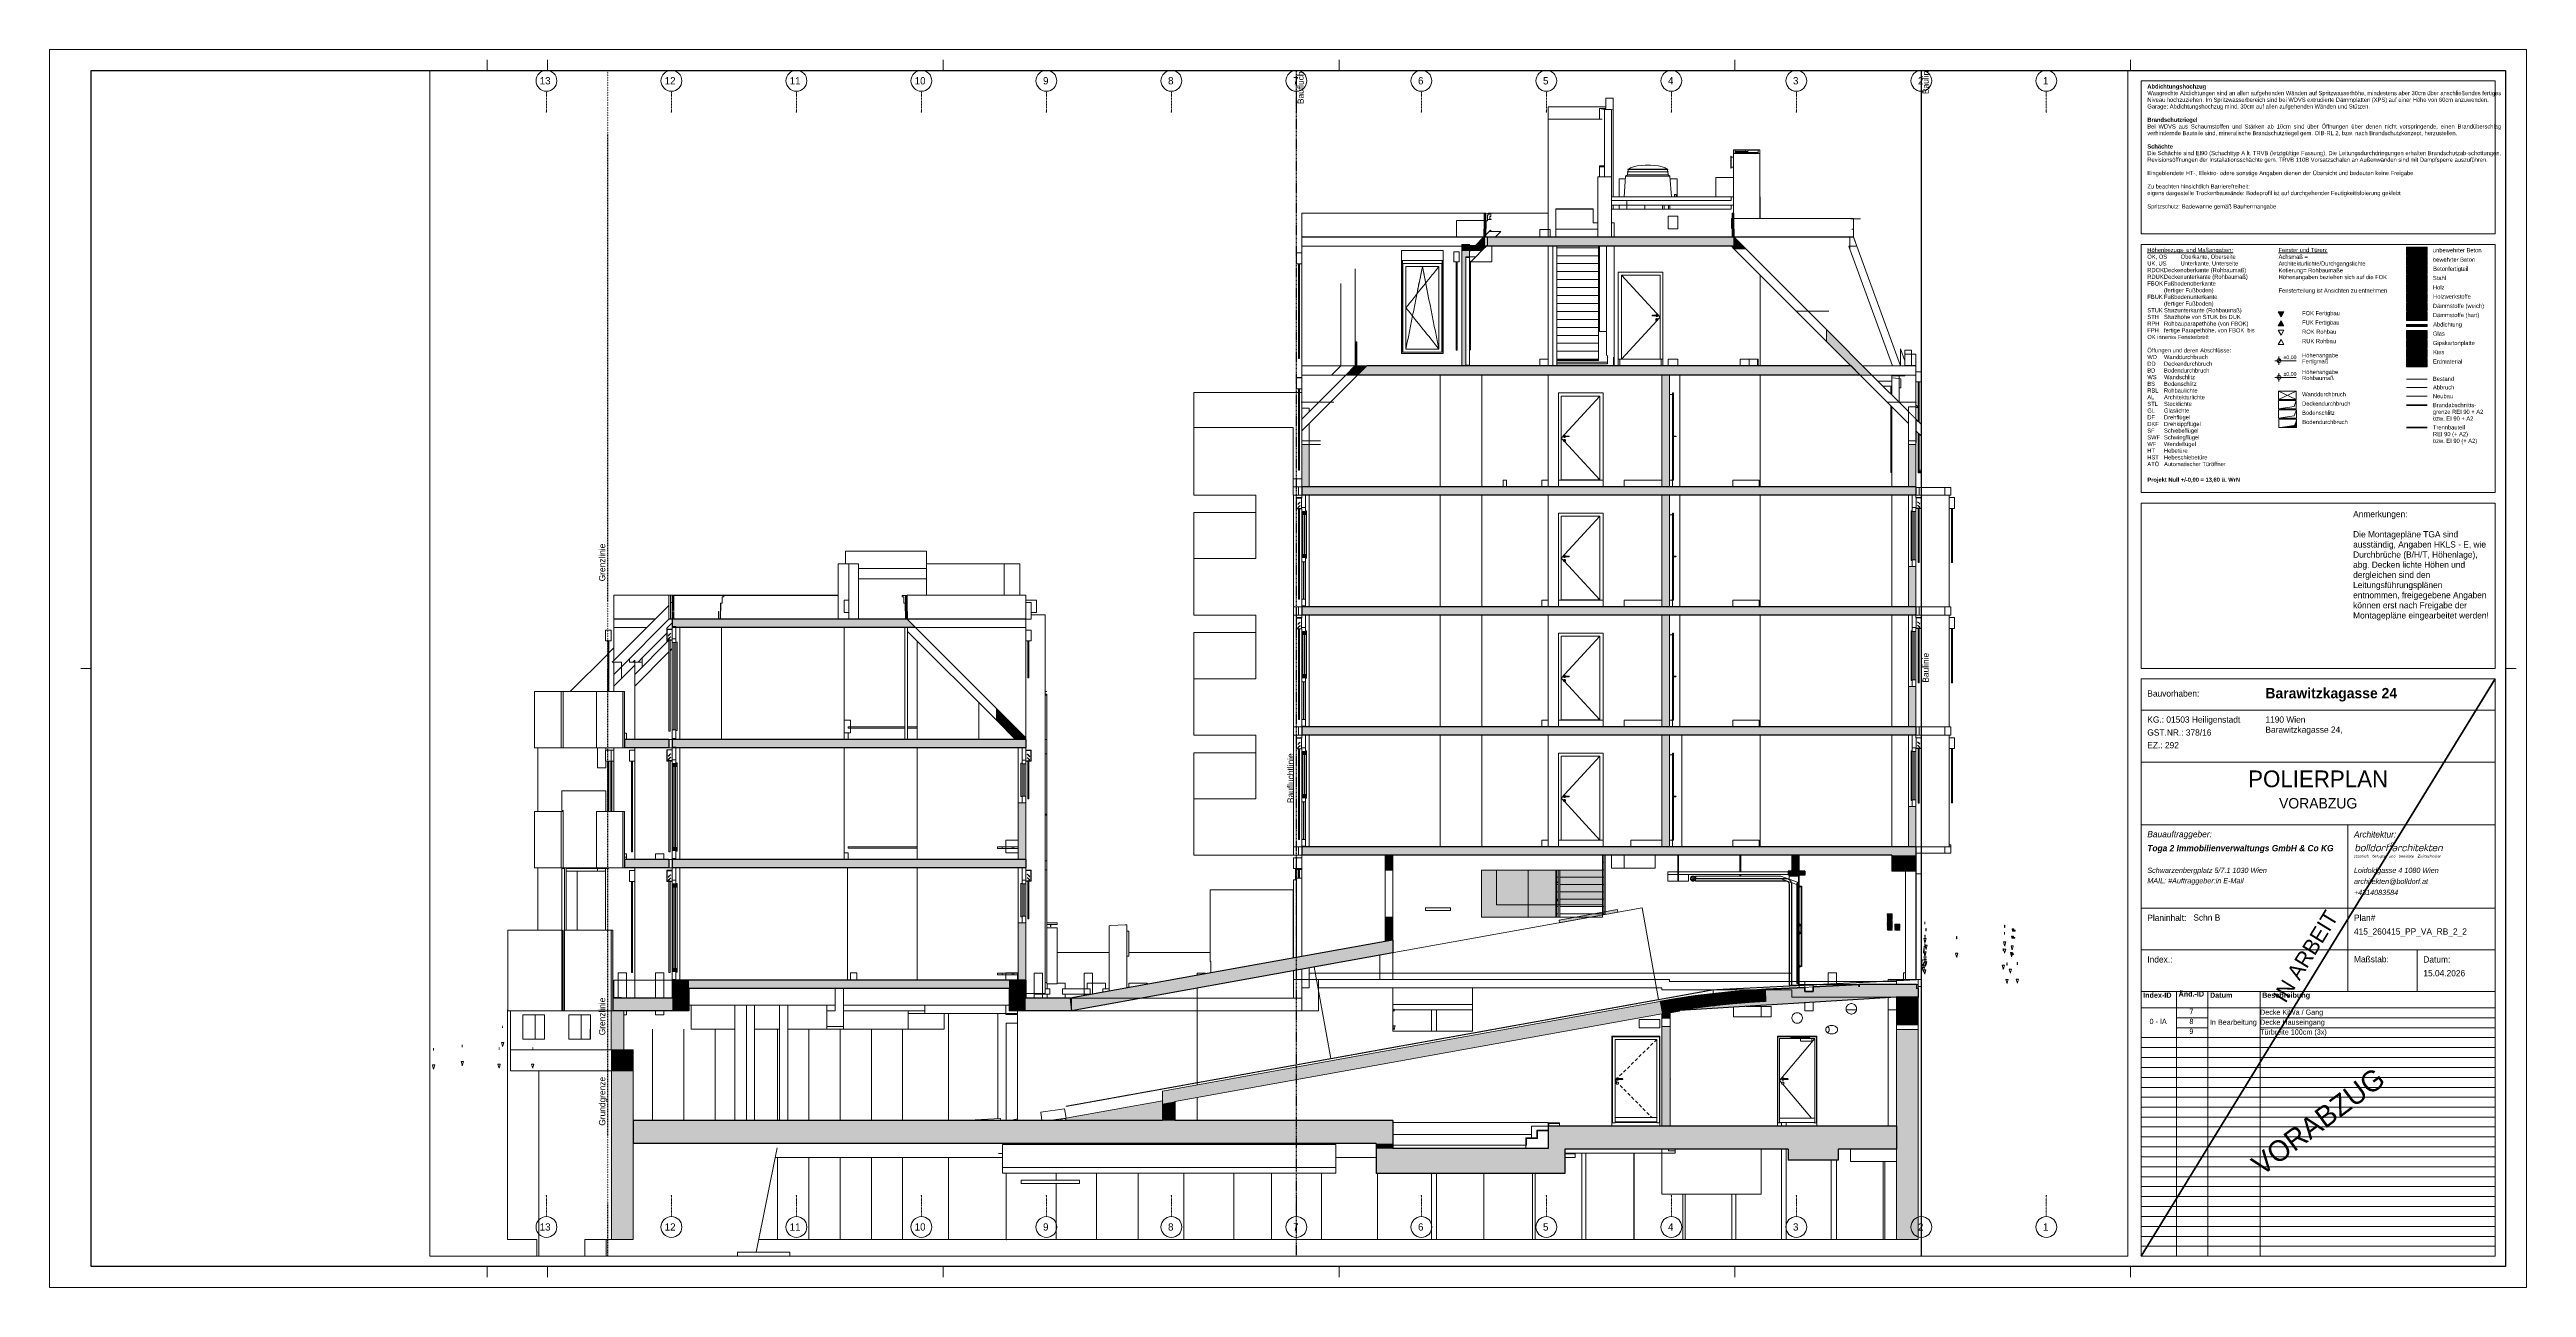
# Paper-space layout '415_260415_PP_VA_RB_2_2 Schn B' of a CAD drawing. Header units: metres. Extents: x 0 to 1189, y 0 to 594.
# The model-space entities are those that its viewports show. They can reach past a viewport. Long polylines and large blocks are cut down to what shows.
import ezdxf
from ezdxf.enums import TextEntityAlignment as Align

# ---------------------------------------------------------------- set-up
doc = ezdxf.new("R2010")
doc.units = ezdxf.units.M
doc.header["$MEASUREMENT"] = 0
for name, pattern in [('Baufluchtlinie', [0.013, 0.008, -0.005]), ('Grenzlinie', [0.008, 0.003, -0.005]), ('Raster', [0.004, 0.002, -0.001, 0, -0.001]), ('Strichlinie eng', [0.002, 0.0015, -0.0005]), ('Verdeckt', [0.002, 0.0015, -0.0005]), ('Wipeout_Contour', [1, 0, -1])]:
    doc.linetypes.add(name, pattern=pattern)
for name, color, linetype in [('220 Bodenaufbau', 7, 'Continuous'), ('915 Allgemein Beschriftung.x', 7, 'Continuous'), ('B_Schnitt B Garagenrampe RB_1_000 Achsraster', 7, 'Continuous'), ('B_Schnitt B Garagenrampe RB_1_110 Wand Aussen', 7, 'Continuous'), ('B_Schnitt B Garagenrampe RB_1_111 Wand Aussen - Bohrpfahlwand 80', 7, 'Continuous'), ('B_Schnitt B Garagenrampe RB_1_112 Wand Aussen - Schachtwände', 7, 'Continuous'), ('B_Schnitt B Garagenrampe RB_1_120 Wand Innen tragend', 7, 'Continuous'), ('B_Schnitt B Garagenrampe RB_1_140 Brüstung', 7, 'Continuous'), ('B_Schnitt B Garagenrampe RB_1_150 Stütze', 7, 'Continuous'), ('B_Schnitt B Garagenrampe RB_1_210 Decke', 7, 'Continuous'), ('B_Schnitt B Garagenrampe RB_1_211 Decke - Bohrpfahl Rost', 7, 'Continuous'), ('B_Schnitt B Garagenrampe RB_1_250 Träger Unterzug', 7, 'Continuous'), ('B_Schnitt B Garagenrampe RB_1_260 Fundament', 7, 'Continuous'), ('B_Schnitt B Garagenrampe RB_1_270 Deckendurchbruchsymbol', 7, 'Continuous'), ('B_Schnitt B Garagenrampe RB_1_310 Dachkonstruktion massiv', 7, 'Continuous'), ('B_Schnitt B Garagenrampe RB_1_410 Treppe', 7, 'Continuous'), ('B_Schnitt B Garagenrampe RB_1_420 Rampe', 7, 'Continuous'), ('B_Schnitt B Garagenrampe RB_1_430 Aufzug', 7, 'Continuous'), ('B_Schnitt B Garagenrampe RB_1_450 Absturzsicherung', 7, 'Continuous'), ('B_Schnitt B Garagenrampe RB_1_840 Baulinien', 7, 'Continuous'), ('B_Schnitt B Garagenrampe RB_1_910 Allgemein Lageplan Höhen', 7, 'Continuous'), ('B_Schnitt B Garagenrampe RB_1_950 Polierplan Bemaßung', 7, 'Continuous'), ('B_Schnitt B Garagenrampe RB_1_Neubau_840 Baulinien', 7, 'Continuous'), ('B_Schnitt B Garagenrampe RB_1_Neubau_950 Polierplan Bemaßung', 7, 'Continuous')]:
    doc.layers.add(name, color=color, linetype=linetype)
doc.layers.add('NonPlottable_0', color=7, linetype='Continuous', plot=False)
doc.styles.add('ERSTELLTER_STIL_1', font='')
doc.styles.add('ERSTELLTER_STIL_2', font='')
doc.styles.add('ERSTELLTER_STIL_3', font='')
doc.styles.add('ERSTELLTER_STIL_4', font='')
doc.styles.get('ERSTELLTER_STIL_1').set_extended_font_data('Eurostile')
doc.styles.get('ERSTELLTER_STIL_2').set_extended_font_data('Eurostile', bold=True)
doc.styles.get('ERSTELLTER_STIL_3').set_extended_font_data('Eurostile', italic=True)
doc.styles.get('ERSTELLTER_STIL_4').set_extended_font_data('Eurostile', italic=True, bold=True)

psp = doc.layouts.new('415_260415_PP_VA_RB_2_2 Schn B')

# ---------------------------------------------------------------- texts
at = {"color": 7, "linetype": 'Continuous', "lineweight": 13, "attachment_point": 1}
for s, insert, char_height, width, line_spacing_factor, style in [('\\A1;{\\pqj;\\fEurostile|b1|i0|c0|p0;\\W1.000000;Abdichtungshochzug\\P\\pqj;\\fEurostile|b0|i0|c0|p0;\\W1.000000;Waagrechte Abdichtungen sind an allen aufgehenden Wänden auf Spritzwasserhöhe, mindestens aber 30cm über anschließendes fertiges Niveau hochzuziehen. Im Spritzwasserbereich sind bei WDVS extrudierte Dämmplatten (XPS) auf einer Höhe von 60cm anzuwenden.\\P\\pql;\\fEurostile|b0|i0|c0|p0;\\W1.000000;Garage: Abdichtungshochzug mind. 30cm auf allen aufgehenden Wänden und Stützen.\\P\\pqj;\\fEurostile|b0|i0|c0|p0;\\W1.000000;\\P\\pqj;\\fEurostile|b1|i0|c0|p0;\\W1.000000;Brandschutzriegel\\P\\pqj;\\fEurostile|b0|i0|c0|p0;\\W1.000000;Bei WDVS aus Schaumstoffen und Stärken ab 10cm sind über Öffnungen über denen nicht vorspringende, einen Brandüberschlag verhindernde Bauteile sind, mineralische Brandschutzriegel gem. OIB-RL 2, bzw. nach Brandschutzkonzept, herzustellen.\\P\\pqj;\\fEurostile|b0|i0|c0|p0;\\W1.000000;\\P\\pqj;\\fEurostile|b1|i0|c0|p0;\\W1.000000;Schächte\\P\\pqj;\\fEurostile|b0|i0|c0|p0;\\W1.000000;Die Schächte sind EI90 (Schachttyp A lt. TRVB (letztgültige Fassung). Die Leitungsdurchdringungen erhalten Brandschutzab-schottungen. Revisionsöffnungen der Installationsschächte gem. TRVB 110B Vorsatzschalen an Außenwänden sind mit Dampfsperre auszuführen.\\P\\pqj;\\fEurostile|b0|i0|c0|p0;\\W1.000000;\\P\\pqj;\\fEurostile|b0|i0|c0|p0;\\W1.000000;Eingeblendete HT-, Elektro- odere sonstige Angaben dienen der Übersicht und bedeuten keine Freigabe.\\P\\pqj;\\fEurostile|b0|i0|c0|p0;\\W1.000000;\\P\\pqj;\\fEurostile|b0|i0|c0|p0;\\W1.000000;Zu beachten hinsichtlich Barrierefreiheit:\\P\\pqj;\\fEurostile|b0|i0|c0|p0;\\W1.000000;eigens dargestelle Trockenbauwände: Bodeprofil ist auf durchgehender Feutigkeitisloierung geklebt\\P\\pqj;\\fEurostile|b0|i0|c0|p0;\\W1.000000;\\P\\pqj;\\fEurostile|b0|i0|c0|p0;\\W1.000000;Spritzschutz: Badewanne gemäß Bauherrnangabe}', (1007, 577.3), 2, 164, 0.959146, 'ERSTELLTER_STIL_2'), ('\\A1;{\\pql;\\fEurostile|b0|i0|c0|p0;\\L\\W1.000000;\\LHöhenbezugs- und Maßangaben:\\P\\pql;\\fEurostile|b0|i0|c0|p0;\\l\\W1.000000;\\lOK, OS^IOberkante, Oberseite\\P\\pql;\\fEurostile|b0|i0|c0|p0;\\l\\W1.000000;\\lUK, US^IUnterkante, Unterseite\\P\\pql;\\fEurostile|b0|i0|c0|p0;\\l\\W1.000000;\\lRDOK^IDeckenoberkante (Rohbaumaß)\\P\\pql;\\fEurostile|b0|i0|c0|p0;\\l\\W1.000000;\\lRDUK^IDeckenunterkante (Rohbaumaß)\\P\\pql;\\fEurostile|b0|i0|c0|p0;\\l\\W1.000000;\\lFBOK^IFußbodenoberkante\\P\\pql;\\fEurostile|b0|i0|c0|p0;\\l\\W1.000000;\\l^I(fertiger Fußboden)\\P\\pql;\\fEurostile|b0|i0|c0|p0;\\l\\W1.000000;\\lFBUK^IFußbodenunterkante\\P\\pql;\\fEurostile|b0|i0|c0|p0;\\l\\W1.000000;\\l^I(fertiger Fußboden)\\P\\pql;\\fEurostile|b0|i0|c0|p0;\\l\\W1.000000;\\lSTUK^ISturzunterkante (Rohbaumaß)\\P\\pql;\\fEurostile|b0|i0|c0|p0;\\l\\W1.000000;\\lSTH^ISturzhöhe von STUK bis DUK\\P\\pql;\\fEurostile|b0|i0|c0|p0;\\l\\W1.000000;\\lRPH^IRohbauparapethöhe (von FBOK)\\P\\pql;\\fEurostile|b0|i0|c0|p0;\\l\\W1.000000;\\lFPH^Ifertige Parapethöhe, von FBOK ^Ibis OK inneres Fensterbrett\\P\\pql;\\fEurostile|b0|i0|c0|p0;\\W1.000000;\\P\\pql;\\fEurostile|b0|i0|c0|p0;\\W1.000000;Öffungen und deren Abschlüsse:\\P\\pql;\\fEurostile|b0|i0|c0|p0;\\l\\W1.000000;\\lWD^IWanddurchbruch\\P\\pql;\\fEurostile|b0|i0|c0|p0;\\l\\W1.000000;\\lDD^IDeckendurchbruch\\P\\pql;\\fEurostile|b0|i0|c0|p0;\\l\\W1.000000;\\lBD^IBodendurchbruch\\P\\pql;\\fEurostile|b0|i0|c0|p0;\\l\\W1.000000;\\lWS^IWandschlitz\\P\\pql;\\fEurostile|b0|i0|c0|p0;\\l\\W1.000000;\\lBS^IBodenschlitz\\P\\pql;\\fEurostile|b0|i0|c0|p0;\\l\\W1.000000;\\lRBL^IRohbaulichte\\P\\pql;\\fEurostile|b0|i0|c0|p0;\\l\\W1.000000;\\lAL^IArchitekturlichte\\P\\pql;\\fEurostile|b0|i0|c0|p0;\\l\\W1.000000;\\lSTL^IStocklichte\\P\\pql;\\fEurostile|b0|i0|c0|p0;\\l\\W1.000000;\\lGL^IGlaslichte\\P\\pql;\\fEurostile|b0|i0|c0|p0;\\l\\W1.000000;\\lDF^IDrehflügel\\P\\pql;\\fEurostile|b0|i0|c0|p0;\\l\\W1.000000;\\lDKF^IDrehkippflügel\\P\\pql;\\fEurostile|b0|i0|c0|p0;\\l\\W1.000000;\\lSF^ISchiebeflügel\\P\\pql;\\fEurostile|b0|i0|c0|p0;\\l\\W1.000000;\\lSWF^ISchwingflügel\\P\\pql;\\fEurostile|b0|i0|c0|p0;\\l\\W1.000000;\\lWF^IWendeflügel\\P\\pql;\\fEurostile|b0|i0|c0|p0;\\l\\W1.000000;\\lHT^IHebetüre\\P\\pql;\\fEurostile|b0|i0|c0|p0;\\l\\W1.000000;\\lHST^IHebeschiebetüre\\P\\pql;\\fEurostile|b0|i0|c0|p0;\\l\\W1.000000;\\lATÖ^IAutomatischer Türöffner}', (1007, 498.8), 2, 53.017, 0.962623, 'ERSTELLTER_STIL_1'), ('\\A1;{\\pql;\\fEurostile|b0|i0|c0|p0;\\L\\W1.000000;\\LFenster und Türen:\\P\\pql;\\fEurostile|b0|i0|c0|p0;\\l\\W1.000000;\\lAchsmaß = Architekturlichte/Durchgangslichte\\P\\pql;\\fEurostile|b0|i0|c0|p0;\\l\\W1.000000;\\lKotierung= Rohbaumaße\\P\\pql;\\fEurostile|b0|i0|c0|p0;\\l\\W1.000000;\\lHöhenangaben beziehen sich auf die FOK\\P\\pql;\\fEurostile|b0|i0|c0|p0;\\l\\W1.000000;\\l\\P\\pql;\\fEurostile|b0|i0|c0|p0;\\l\\W1.000000;\\lFensterteilung ist Ansichten zu entnehmen}', (1070, 498.8), 2, 51.384, 0.972271, 'ERSTELLTER_STIL_1'), ('\\A1;{\\pql;\\fEurostile|b0|i0|c0|p0;\\W1.000000;Brandabschnitt\\fEurostile|b0|i0|c0|p0;\\W1.000000;s-\\P\\pql;\\fEurostile|b0|i0|c0|p0;\\W1.000000;grenze REI 90 + A2 bzw. EI 90 + A2}', (1144.1, 424.4), 2, 26.947, 0.96868, 'ERSTELLTER_STIL_1'), ('\\A1;{\\pql;\\fEurostile|b0|i0|c0|p0;\\W1.000000;Die Montagepläne TGA sind ausständig, Angaben HKLS - E, wie Durchbrüche (B/H/T, Höhenlage), abg. Decken lichte Höhen und dergleichen sind den Leitungsführungsplänen entnommen, freigegebene Angaben können erst nach Freigabe der Montagepläne eingearbeitet werden!}', (1105.8, 362.9), 3, 65, 0.972408, 'ERSTELLTER_STIL_1')]:
    psp.add_mtext(s, dxfattribs=dict(at, insert=insert, char_height=char_height, width=width, line_spacing_factor=line_spacing_factor, style=style))
at = {"color": 7, "linetype": 'Continuous', "lineweight": 13}
for s, insert, char_height, attachment_point, style in [('\\A1;{\\pql;\\fEurostile|b0|i0|c0|p0;\\W1.000000;unbewehrter Beton}', (1144.1, 498.7), 2, 1, 'ERSTELLTER_STIL_1'), ('\\A1;{\\pql;\\fEurostile|b0|i0|c0|p0;\\W1.000000;bewehrter Beton}', (1144.1, 494.2), 2, 1, 'ERSTELLTER_STIL_1'), ('\\A1;{\\pql;\\fEurostile|b0|i0|c0|p0;\\W1.000000;Betonfertigteil}', (1144.2, 489.8), 2, 1, 'ERSTELLTER_STIL_1'), ('\\A1;{\\pql;\\fEurostile|b0|i0|c0|p0;\\W1.000000;Stahl}', (1144.1, 485.4), 2, 1, 'ERSTELLTER_STIL_1'), ('\\A1;{\\pql;\\fEurostile|b0|i0|c0|p0;\\W1.000000;Holz}', (1144.1, 480.9), 2, 1, 'ERSTELLTER_STIL_1'), ('\\A1;{\\pql;\\fEurostile|b0|i0|c0|p0;\\W1.000000;Holzwerkstoff\\fEurostile|b0|i0|c0|p0;\\W1.000000;e}', (1144.2, 476.5), 2, 1, 'ERSTELLTER_STIL_1'), ('\\A1;{\\pql;\\fEurostile|b0|i0|c0|p0;\\W1.000000;F\\fEurostile|b0|i0|c0|p0;\\W1.000000;OK Fertigbau}', (1081.3, 468.5), 2, 1, 'ERSTELLTER_STIL_1'), ('\\A1;{\\pql;\\fEurostile|b0|i0|c0|p0;\\W1.000000;F\\fEurostile|b0|i0|c0|p0;\\W1.000000;UK Fertigbau}', (1081.3, 464), 2, 1, 'ERSTELLTER_STIL_1'), ('\\A1;{\\pql;\\fEurostile|b0|i0|c0|p0;\\W1.000000;Dämmstoffe (weich)}', (1144.1, 472), 2, 1, 'ERSTELLTER_STIL_1'), ('\\A1;{\\pql;\\fEurostile|b0|i0|c0|p0;\\W1.000000;Dämmstoffe (hart)}', (1144.1, 467.6), 2, 1, 'ERSTELLTER_STIL_1'), ('\\A1;{\\pql;\\fEurostile|b0|i0|c0|p0;\\W1.000000;R\\fEurostile|b0|i0|c0|p0;\\W1.000000;OK Rohbau}', (1081.3, 459.6), 2, 1, 'ERSTELLTER_STIL_1'), ('\\A1;{\\pql;\\fEurostile|b0|i0|c0|p0;\\W1.000000;R\\fEurostile|b0|i0|c0|p0;\\W1.000000;UK Rohbau}', (1081.3, 455.1), 2, 1, 'ERSTELLTER_STIL_1'), ('\\A1;{\\pql;\\fEurostile|b0|i0|c0|p0;\\W1.000000;Abdichtung}', (1144.2, 463.1), 2, 1, 'ERSTELLTER_STIL_1'), ('\\A1;{\\pql;\\fEurostile|b0|i0|c0|p0;\\W1.000000;Glas}', (1144.1, 458.7), 2, 1, 'ERSTELLTER_STIL_1'), ('\\A1;{\\pql;\\fEurostile|b0|i0|c0|p0;\\W1.000000;Gipskartonplatte}', (1144.1, 454.2), 2, 1, 'ERSTELLTER_STIL_1'), ('\\A1;{\\pql;\\fEurostile|b0|i0|c0|p0;\\W1.000000;±0,00}', (1072.4, 445.1), 1.8, 7, 'ERSTELLTER_STIL_1'), ('\\A1;{\\pql;\\fEurostile|b0|i0|c0|p0;\\W1.000000;Erdmaterial}', (1144.1, 445.3), 2, 1, 'ERSTELLTER_STIL_1'), ('\\A1;{\\pql;\\fEurostile|b0|i0|c0|p0;\\W1.000000;Kies}', (1144.2, 449.8), 2, 1, 'ERSTELLTER_STIL_1'), ('\\A1;{\\pql;\\fEurostile|b0|i0|c0|p0;\\W1.000000;±0,00}', (1072.4, 437.1), 1.8, 7, 'ERSTELLTER_STIL_1'), ('\\A1;{\\pql;\\fEurostile|b0|i0|c0|p0;\\W1.000000;Wanddurchbruch}', (1081.3, 429.6), 2, 1, 'ERSTELLTER_STIL_1'), ('\\A1;{\\pql;\\fEurostile|b0|i0|c0|p0;\\W1.000000;Abbruch}', (1144.1, 432.9), 2, 1, 'ERSTELLTER_STIL_1'), ('\\A1;{\\pql;\\fEurostile|b0|i0|c0|p0;\\W1.000000;Bestand}', (1144.1, 437), 2, 1, 'ERSTELLTER_STIL_1'), ('\\A1;{\\pql;\\fEurostile|b0|i0|c0|p0;\\W1.000000;Neubau}', (1144.1, 428.7), 2, 1, 'ERSTELLTER_STIL_1'), ('\\A1;{\\pql;\\fEurostile|b0|i0|c0|p0;\\W1.000000;Deckendurchbruch}', (1081.3, 425.1), 2, 1, 'ERSTELLTER_STIL_1'), ('\\A1;{\\pql;\\fEurostile|b0|i0|c0|p0;\\W1.000000;Bodenschlitz}', (1081.3, 420.7), 2, 1, 'ERSTELLTER_STIL_1'), ('\\A1;{\\pql;\\fEurostile|b0|i0|c0|p0;\\W1.000000;Bodendurchbruch}', (1081.4, 416.3), 2, 1, 'ERSTELLTER_STIL_1'), ('\\A1;{\\pqj;\\fEurostile|b1|i0|c0|p0;\\W1.000000;Projekt Null +/-0,00 = 13,60 ü. WrN}', (1007, 386), 2, 7, 'ERSTELLTER_STIL_2'), ('\\A1;{\\pqj;\\fEurostile|b0|i0|c0|p0;\\W1.000000;Anmerkungen:\\P\\pql;\\fEurostile|b0|i0|c0|p0;\\W1.000000;}', (1105.8, 372.6), 3, 1, 'ERSTELLTER_STIL_1'), ('\\A1;{\\pql;\\fEurostile|b0|i0|c0|p0;\\W1.000000;Bauvorhaben:}', (1007, 285), 3, 4, 'ERSTELLTER_STIL_1'), ('\\A1;{\\pql;\\fEurostile|b1|i0|c0|p0;\\W1.000000;Barawitzkagasse 24}', (1063.7, 284.4), 5, 4, 'ERSTELLTER_STIL_2'), ('\\A1;{\\pql;\\fEurostile|b0|i0|c0|p0;\\W1.000000;KG.: \\fEurostile|b0|i0|c0|p0;\\W1.000000;01503 Heiligenstadt}', (1007, 274), 3, 1, 'ERSTELLTER_STIL_1'), ('\\A1;{\\pql;\\fEurostile|b0|i0|c0|p0;\\W1.000000;GST.NR.: \\fEurostile|b0|i0|c0|p0;\\W1.000000;378/16}', (1007, 267.8), 3, 1, 'ERSTELLTER_STIL_1'), ('\\A1;{\\pql;\\fEurostile|b0|i0|c0|p0;\\W1.000000;EZ.: \\fEurostile|b0|i0|c0|p0;\\W1.000000;292}', (1007, 261.7), 3, 1, 'ERSTELLTER_STIL_1'), ('\\A1;{\\pqc;\\fEurostile|b0|i0|c0|p0;\\W1.000000;POLIERPLAN}', (1089, 244), 8, 5, 'ERSTELLTER_STIL_1'), ('\\A1;{\\pql;\\fEurostile|b0|i1|c0|p0;\\W1.000000;Bauauftraggeber:}', (1007, 219), 3, 1, 'ERSTELLTER_STIL_3'), ('\\A1;{\\pql;\\fEurostile|b0|i1|c0|p0;\\W1.000000;Architektur:}', (1106.2, 218.9), 3, 1, 'ERSTELLTER_STIL_3'), ('\\A1;{\\pql;\\fEurostile|b1|i1|c0|p0;\\W1.000000;Toga 2 Immobilienverwaltungs GmbH & Co KG}', (1007, 212.3), 3, 1, 'ERSTELLTER_STIL_4'), ('\\A1;{\\pql;\\fEurostile|b0|i1|c0|p0;\\W1.000000;Schwarzenbergplatz 5/7.1 1030 Wien}', (1007, 201.4), 2.5, 1, 'ERSTELLTER_STIL_3'), ('\\A1;{\\pql;\\fEurostile|b0|i1|c0|p0;\\W1.000000;MAIL: \\fEurostile|b0|i1|c0|p0;\\W1.000000;#Auftraggeber:in E-Mail}', (1007, 196.4), 2.5, 1, 'ERSTELLTER_STIL_3'), ('\\A1;{\\pql;\\fEurostile|b0|i1|c0|p0;\\W1.000000;architekten@bolldorf.at}', (1106.2, 196.1), 2.5, 1, 'ERSTELLTER_STIL_3'), ('\\A1;{\\pql;\\fEurostile|b0|i1|c0|p0;\\W1.000000;Loidoldgasse 4 1080 Wien}', (1106.2, 201.4), 2.5, 1, 'ERSTELLTER_STIL_3'), ('\\A1;{\\pql;\\fEurostile|b0|i1|c0|p0;\\W1.000000;+4314083584}', (1106.2, 190.8), 2.5, 1, 'ERSTELLTER_STIL_3'), ('\\A1;{\\pql;\\fEurostile|b0|i0|c0|p0;\\W1.000000;Planinhalt:}', (1007, 178.9), 3, 1, 'ERSTELLTER_STIL_1'), ('\\A1;{\\pql;\\fEurostile|b0|i0|c0|p0;\\W1.000000;Schn B}', (1029.1, 179), 3, 1, 'ERSTELLTER_STIL_1'), ('\\A1;{\\pql;\\fEurostile|b0|i0|c0|p0;\\W1.000000;Plan#}', (1106.2, 178.9), 3, 1, 'ERSTELLTER_STIL_1'), ('\\A1;{\\pql;\\fEurostile|b0|i0|c0|p0;\\W1.000000;Index.:}', (1007, 158.9), 3, 1, 'ERSTELLTER_STIL_1'), ('\\A1;{\\pql;\\fEurostile|b0|i0|c0|p0;\\W1.000000; }', (1029.1, 158.9), 3, 1, 'ERSTELLTER_STIL_1'), ('\\A1;{\\pql;\\fEurostile|b0|i0|c0|p0;\\W1.000000;Maßstab:}', (1106.2, 159), 3, 1, 'ERSTELLTER_STIL_1'), ('\\A1;{\\pql;\\fEurostile|b0|i0|c0|p0;\\W1.000000;Datum:}', (1139.5, 158.9), 3, 1, 'ERSTELLTER_STIL_1'), ('\\A1;{\\pql;\\fEurostile|b0|i0|c0|p0;\\W1.000000; }', (1106.2, 149), 3, 7, 'ERSTELLTER_STIL_1'), ('\\A1;{\\pql;\\fEurostile|b0|i0|c0|p0;\\W1.000000;15.04.2026}', (1139.5, 152.3), 3, 1, 'ERSTELLTER_STIL_1')]:
    psp.add_mtext(s, dxfattribs=dict(at, insert=insert, char_height=char_height, attachment_point=attachment_point, style=style))
at = {"color": 7, "linetype": 'Continuous', "lineweight": 13, "attachment_point": 1, "style": 'ERSTELLTER_STIL_1'}
for s, insert, char_height, line_spacing_factor in [('\\A1;{\\pql;\\fEurostile|b0|i0|c0|p0;\\W1.000000;Höhenangabe \\P\\pql;\\fEurostile|b0|i0|c0|p0;\\W1.000000;Fertigmaß}', (1081.3, 448.3), 2, 0.871753), ('\\A1;{\\pql;\\fEurostile|b0|i0|c0|p0;\\W1.000000;Höhenangabe\\P\\pql;\\fEurostile|b0|i0|c0|p0;\\W1.000000;Rohbaumaß}', (1081.3, 440.3), 2, 0.871878), ('\\A1;{\\pql;\\fEurostile|b0|i0|c0|p0;\\W1.000000;Trennbauteil\\P\\pql;\\fEurostile|b0|i0|c0|p0;\\W1.000000;REI 90 \\fEurostile|b0|i0|c0|p0;\\W1.000000;(\\fEurostile|b0|i0|c0|p0;\\W1.000000;+ A2\\fEurostile|b0|i0|c0|p0;\\W1.000000;)\\P\\pql;\\fEurostile|b0|i0|c0|p0;\\W1.000000;bzw. EI 90 \\fEurostile|b0|i0|c0|p0;\\W1.000000;(\\fEurostile|b0|i0|c0|p0;\\W1.000000;+ A2\\fEurostile|b0|i0|c0|p0;\\W1.000000;)}', (1144.1, 413.7), 2, 0.968728), ('\\A1;{\\pql;\\fEurostile|b0|i0|c0|p0;\\W1.000000;1190\\fEurostile|b0|i0|c0|p0;\\W1.000000; \\fEurostile|b0|i0|c0|p0;\\W1.000000;Wien\\P\\pql;\\fEurostile|b0|i0|c0|p0;\\W1.000000;Barawitzkagasse 24,}', (1063.7, 274), 3, 0.968043)]:
    psp.add_mtext(s, dxfattribs=dict(at, insert=insert, char_height=char_height, line_spacing_factor=line_spacing_factor))
at = {"color": 1, "linetype": 'Continuous', "lineweight": 0, "insert": (1089, 232.3), "char_height": 5, "attachment_point": 5, "style": 'ERSTELLTER_STIL_1'}
psp.add_mtext('\\A1;{\\pqc;\\fEurostile|b0|i0|c0|p0;\\W1.000000;VORABZUG}', dxfattribs=at)
at = {"layer": '915 Allgemein Beschriftung.x', "color": 7, "linetype": 'Continuous', "lineweight": 13, "insert": (1106.2, 172.3), "char_height": 3, "attachment_point": 1, "style": 'ERSTELLTER_STIL_1'}
psp.add_mtext('\\A1;{\\pql;\\fEurostile|b0|i0|c0|p0;\\W1.000000;415_260415_PP_VA_RB_2_2}', dxfattribs=at)

msp = doc.modelspace()

# ---------------------------------------------------------------- texts
at = {"layer": 'B_Schnitt B Garagenrampe RB_1_000 Achsraster', "color": 5, "linetype": 'Continuous', "lineweight": 0, "char_height": 0.175, "attachment_point": 1, "style": 'ERSTELLTER_STIL_1'}
for s, insert in [('\\A1;{\\pql;\\pt0;\\fEurostile|b0|i0|c0|p0;\\W1.000000;13}', (-33.161, 21.339)), ('\\A1;{\\pql;\\pt0;\\fEurostile|b0|i0|c0|p0;\\W1.000000;12}', (-30.161, 21.339)), ('\\A1;{\\pql;\\pt0;\\fEurostile|b0|i0|c0|p0;\\W1.000000;11}', (-27.161, 21.338)), ('\\A1;{\\pql;\\pt0;\\fEurostile|b0|i0|c0|p0;\\W1.000000;10}', (-24.161, 21.339)), ('\\A1;{\\pql;\\pt0;\\fEurostile|b0|i0|c0|p0;\\W1.000000;9}', (-21.08, 21.339)), ('\\A1;{\\pql;\\pt0;\\fEurostile|b0|i0|c0|p0;\\W1.000000;8}', (-18.08, 21.339)), ('\\A1;{\\pql;\\pt0;\\fEurostile|b0|i0|c0|p0;\\W1.000000;7}', (-15.08, 21.338)), ('\\A1;{\\pql;\\pt0;\\fEurostile|b0|i0|c0|p0;\\W1.000000;6}', (-12.08, 21.339)), ('\\A1;{\\pql;\\pt0;\\fEurostile|b0|i0|c0|p0;\\W1.000000;5}', (-9.08, 21.338)), ('\\A1;{\\pql;\\pt0;\\fEurostile|b0|i0|c0|p0;\\W1.000000;4}', (-6.08, 21.338)), ('\\A1;{\\pql;\\pt0;\\fEurostile|b0|i0|c0|p0;\\W1.000000;3}', (-3.08, 21.339)), ('\\A1;{\\pql;\\pt0;\\fEurostile|b0|i0|c0|p0;\\W1.000000;2}', (-0.08, 21.339)), ('\\A1;{\\pql;\\pt0;\\fEurostile|b0|i0|c0|p0;\\W1.000000;1}', (2.92, 21.338)), ('\\A1;{\\pql;\\pt0;\\fEurostile|b0|i0|c0|p0;\\W1.000000;13}', (-33.161, -6.161)), ('\\A1;{\\pql;\\pt0;\\fEurostile|b0|i0|c0|p0;\\W1.000000;12}', (-30.161, -6.161)), ('\\A1;{\\pql;\\pt0;\\fEurostile|b0|i0|c0|p0;\\W1.000000;11}', (-27.161, -6.162)), ('\\A1;{\\pql;\\pt0;\\fEurostile|b0|i0|c0|p0;\\W1.000000;10}', (-24.161, -6.161)), ('\\A1;{\\pql;\\pt0;\\fEurostile|b0|i0|c0|p0;\\W1.000000;9}', (-21.08, -6.161)), ('\\A1;{\\pql;\\pt0;\\fEurostile|b0|i0|c0|p0;\\W1.000000;8}', (-18.08, -6.161)), ('\\A1;{\\pql;\\pt0;\\fEurostile|b0|i0|c0|p0;\\W1.000000;7}', (-15.08, -6.162)), ('\\A1;{\\pql;\\pt0;\\fEurostile|b0|i0|c0|p0;\\W1.000000;6}', (-12.08, -6.161)), ('\\A1;{\\pql;\\pt0;\\fEurostile|b0|i0|c0|p0;\\W1.000000;5}', (-9.08, -6.162)), ('\\A1;{\\pql;\\pt0;\\fEurostile|b0|i0|c0|p0;\\W1.000000;4}', (-6.08, -6.162)), ('\\A1;{\\pql;\\pt0;\\fEurostile|b0|i0|c0|p0;\\W1.000000;3}', (-3.08, -6.161)), ('\\A1;{\\pql;\\pt0;\\fEurostile|b0|i0|c0|p0;\\W1.000000;2}', (-0.08, -6.161)), ('\\A1;{\\pql;\\pt0;\\fEurostile|b0|i0|c0|p0;\\W1.000000;1}', (2.92, -6.162))]:
    msp.add_mtext(s, dxfattribs=dict(at, insert=insert))
at = {"layer": 'B_Schnitt B Garagenrampe RB_1_840 Baulinien', "color": 1, "linetype": 'Continuous', "lineweight": 0, "char_height": 0.15, "rotation": 90, "style": 'ERSTELLTER_STIL_1'}
for s, insert, attachment_point in [('\\A1;{\\pqc;\\fEurostile|b0|i0|c0|p0;\\W1.000000;Baufluchtlinie}', (-14.897, 21.29), 5), ('\\A1;{\\pqc;\\fEurostile|b0|i0|c0|p0;\\W1.000000;Baulinie}', (0.104, 21.29), 5), ('\\A1;{\\pqc;\\fEurostile|b0|i0|c0|p0;\\W1.000000;Baulinie}', (0.104, 7.168), 5), ('\\A1;{\\pqc;\\fEurostile|b0|i0|c0|p0;\\W1.000000;Baufluchtlinie}', (-15.064, 4.518), 8)]:
    msp.add_mtext(s, dxfattribs=dict(at, insert=insert, attachment_point=attachment_point))
at = {"layer": 'B_Schnitt B Garagenrampe RB_1_840 Baulinien', "color": 1, "linetype": 'Continuous', "lineweight": 13, "true_color": 0xfb0106, "char_height": 0.15, "attachment_point": 5, "rotation": 90, "style": 'ERSTELLTER_STIL_1'}
for insert in [(-31.662, 9.693), (-31.662, -1.198)]:
    msp.add_mtext('\\A1;{\\pqc;\\fEurostile|b0|i0|c0|p0;\\W1.000000;Grenzlinie}', dxfattribs=dict(at, insert=insert))
at = {"layer": 'B_Schnitt B Garagenrampe RB_1_840 Baulinien', "color": 86, "linetype": 'Continuous', "lineweight": 13, "true_color": 0x107f01, "insert": (-31.639, -3.234), "char_height": 0.15, "attachment_point": 5, "rotation": 90, "style": 'ERSTELLTER_STIL_1'}
msp.add_mtext('\\A1;{\\pqc;\\fEurostile|b0|i0|c0|p0;\\W1.000000;Grundgrenze}', dxfattribs=at)

# ---------------------------------------------------------------- blocks, each defined once
blk = doc.blocks.new('Index-Historie Detailliert 27[1]', base_point=(1004, 142))
at = {"color": 254, "linetype": 'Wipeout_Contour', "lineweight": 0, "ltscale": 4374.737488}
blk.add_wipeout([(1004, 142), (1004, 15), (1174, 15), (1174, 142)], dxfattribs=at)
at = {"color": 7, "linetype": 'Continuous', "lineweight": 13, "ltscale": 1000}
for p, q in [((1004, 134.1), (1174, 134.1)), ((1021, 142), (1021, 134.1)), ((1021, 134.1), (1021, 119.9)), ((1036.1, 142), (1036.1, 134.1)), ((1036.1, 134.1), (1036.1, 119.9)), ((1061.1, 142), (1061.1, 134.1)), ((1061.1, 134.1), (1061.1, 119.9)), ((1004, 119.9), (1174, 119.9)), ((1021, 129.4), (1036.1, 129.4)), ((1021, 124.6), (1036.1, 124.6)), ((1021, 119.9), (1021, 115.1)), ((1036.1, 119.9), (1036.1, 115.1)), ((1061.1, 129.4), (1174, 129.4)), ((1061.1, 124.6), (1174, 124.6)), ((1061.1, 119.9), (1061.1, 115.1)), ((1004, 115.1), (1174, 115.1)), ((1004, 110.3), (1174, 110.3)), ((1021, 115.1), (1021, 110.3)), ((1021, 110.3), (1021, 105.6)), ((1036.1, 115.1), (1036.1, 110.3)), ((1036.1, 110.3), (1036.1, 105.6)), ((1061.1, 115.1), (1061.1, 110.3)), ((1061.1, 110.3), (1061.1, 105.6)), ((1004, 105.6), (1174, 105.6)), ((1004, 100.8), (1174, 100.8)), ((1004, 96), (1174, 96)), ((1021, 105.6), (1021, 100.8)), ((1021, 100.8), (1021, 96)), ((1021, 96), (1021, 91.3)), ((1036.1, 105.6), (1036.1, 100.8)), ((1036.1, 100.8), (1036.1, 96)), ((1036.1, 96), (1036.1, 91.3)), ((1061.1, 105.6), (1061.1, 100.8)), ((1061.1, 100.8), (1061.1, 96)), ((1061.1, 96), (1061.1, 91.3)), ((1004, 91.3), (1174, 91.3)), ((1004, 86.5), (1174, 86.5)), ((1021, 91.3), (1021, 86.5)), ((1021, 86.5), (1021, 81.7)), ((1036.1, 91.3), (1036.1, 86.5)), ((1036.1, 86.5), (1036.1, 81.7)), ((1061.1, 91.3), (1061.1, 86.5)), ((1061.1, 86.5), (1061.1, 81.7)), ((1004, 81.7), (1174, 81.7)), ((1004, 77), (1174, 77)), ((1004, 72.2), (1174, 72.2)), ((1021, 81.7), (1021, 77)), ((1021, 77), (1021, 72.2)), ((1021, 72.2), (1021, 67.4)), ((1036.1, 81.7), (1036.1, 77)), ((1036.1, 77), (1036.1, 72.2)), ((1036.1, 72.2), (1036.1, 67.4)), ((1061.1, 81.7), (1061.1, 77)), ((1061.1, 77), (1061.1, 72.2)), ((1061.1, 72.2), (1061.1, 67.4)), ((1004, 67.4), (1174, 67.4)), ((1004, 62.7), (1174, 62.7)), ((1021, 67.4), (1021, 62.7)), ((1021, 62.7), (1021, 57.9)), ((1036.1, 67.4), (1036.1, 62.7)), ((1036.1, 62.7), (1036.1, 57.9)), ((1061.1, 67.4), (1061.1, 62.7)), ((1061.1, 62.7), (1061.1, 57.9)), ((1004, 57.9), (1174, 57.9)), ((1004, 53.1), (1174, 53.1)), ((1004, 48.4), (1174, 48.4)), ((1021, 57.9), (1021, 53.1)), ((1021, 53.1), (1021, 48.4)), ((1021, 48.4), (1021, 43.6)), ((1036.1, 57.9), (1036.1, 53.1)), ((1036.1, 53.1), (1036.1, 48.4)), ((1036.1, 48.4), (1036.1, 43.6)), ((1061.1, 57.9), (1061.1, 53.1)), ((1061.1, 53.1), (1061.1, 48.4)), ((1061.1, 48.4), (1061.1, 43.6)), ((1004, 43.6), (1174, 43.6)), ((1004, 38.8), (1174, 38.8)), ((1021, 43.6), (1021, 38.8)), ((1021, 38.8), (1021, 34.1)), ((1036.1, 43.6), (1036.1, 38.8)), ((1036.1, 38.8), (1036.1, 34.1)), ((1061.1, 43.6), (1061.1, 38.8)), ((1061.1, 38.8), (1061.1, 34.1)), ((1004, 34.1), (1174, 34.1)), ((1004, 29.3), (1174, 29.3)), ((1004, 24.5), (1174, 24.5)), ((1021, 34.1), (1021, 29.3)), ((1021, 29.3), (1021, 24.5)), ((1021, 24.5), (1021, 19.8)), ((1036.1, 34.1), (1036.1, 29.3)), ((1036.1, 29.3), (1036.1, 24.5)), ((1036.1, 24.5), (1036.1, 19.8)), ((1061.1, 34.1), (1061.1, 29.3)), ((1061.1, 29.3), (1061.1, 24.5)), ((1061.1, 24.5), (1061.1, 19.8)), ((1004, 19.8), (1174, 19.8)), ((1021, 19.8), (1021, 15)), ((1036.1, 19.8), (1036.1, 15)), ((1061.1, 19.8), (1061.1, 15))]:
    blk.add_line(p, q, dxfattribs=at)
at = {"color": 7, "linetype": 'Continuous', "lineweight": 13, "ltscale": 1000, "flags": 128}
blk.add_lwpolyline([(1004, 142), (1004, 15), (1174, 15), (1174, 142)], close=True, dxfattribs=at)
at = {"color": 7, "lineweight": 13, "char_height": 2.5, "style": 'ERSTELLTER_STIL_1'}
for s, insert, attachment_point in [('\\A1;{\\pqc;\\fEurostile|b0|i0|c0|p0;\\W1.000000;7\\fEurostile|b0|i0|c0|p0;\\W1.000000;\\A1{\\H.66x;\\S^  ;}}', (1028.5, 132.1), 5), ('\\A1;{\\pql;\\fEurostile|b0|i0|c0|p0;\\W1.000000;Decke KiWa / Gang\\fEurostile|b0|i0|c0|p0;\\W1.000000;\\A1{\\H.66x;\\S^  ;}}', (1061.1, 131.7), 4), ('\\A1;{\\pqc;\\fEurostile|b0|i0|c0|p0;\\W1.000000;0 - IA\\fEurostile|b0|i0|c0|p0;\\W1.000000;\\A1{\\H.66x;\\S^  ;}}', (1012.5, 127.3), 5), ('\\A1;{\\pqc;\\fEurostile|b0|i0|c0|p0;\\W1.000000;8\\fEurostile|b0|i0|c0|p0;\\W1.000000;\\A1{\\H.66x;\\S^  ;}}', (1028.5, 127.3), 5), ('\\A1;{\\pqc;\\fEurostile|b0|i0|c0|p0;\\W1.000000;9\\fEurostile|b0|i0|c0|p0;\\W1.000000;\\A1{\\H.66x;\\S^  ;}}', (1028.5, 122.5), 5), ('\\A1;{\\pqc;\\fEurostile|b0|i0|c0|p0;\\W1.000000;In Bearbeitung\\fEurostile|b0|i0|c0|p0;\\W1.000000;\\A1{\\H.66x;\\S^  ;}}', (1048.6, 126.9), 5), ('\\A1;{\\pql;\\fEurostile|b0|i0|c0|p0;\\W1.000000;Türbreite 100cm (3x)\\fEurostile|b0|i0|c0|p0;\\W1.000000;\\A1{\\H.66x;\\S^  ;}}', (1061.1, 122.2), 4), ('\\A1;{\\pql;\\fEurostile|b0|i0|c0|p0;\\W1.000000;Decke Hauseingang\\fEurostile|b0|i0|c0|p0;\\W1.000000;\\A1{\\H.66x;\\S^  ;}}', (1061.1, 126.9), 4)]:
    blk.add_mtext(s, dxfattribs=dict(at, insert=insert, attachment_point=attachment_point))
at = {"color": 7, "lineweight": 13, "style": 'ERSTELLTER_STIL_2'}
for tag, p in [('stCustHeader_1', (1005, 141.5)), ('stCustHeader_2', (1022, 142.1)), ('stCustHeader_3', (1037.1, 141.5)), ('stCustHeader_4', (1062.1, 141.5))]:
    blk.add_attdef(tag, text='', height=2.5, dxfattribs=at).set_placement(p, align=Align.TOP_LEFT)
at = {"color": 1, "lineweight": 0, "style": 'ERSTELLTER_STIL_1'}
blk.add_attdef('stWatermark', text='', height=10, rotation=36.7619, dxfattribs=at).set_placement((1089, 79.7), align=Align.MIDDLE_CENTER)

# ---------------------------------------------------------------- hatches: boundary and pattern name
at = {"layer": 'B_Schnitt B Garagenrampe RB_1_110 Wand Aussen', "linetype": 'Continuous', "lineweight": 0, "true_color": 0x000000}
for points in [[(-11.025, 17.319), (-11.025, 17.3), (-10.845, 17.3), (-10.845, 17.319)], [(-11.025, 14.41), (-10.935, 14.41), (-10.935, 17.028), (-10.845, 17.028), (-10.845, 17.18), (-11.025, 17.18)], [(-14.69, 12.526), (-14.87, 12.526), (-14.87, 11.51), (-14.69, 11.51)], [(-0.13, 11.51), (-0.13, 12.526), (-0.31, 12.526), (-0.31, 11.51)], [(-0.13, 8.63), (-0.13, 9.6), (-0.31, 9.6), (-0.31, 8.63)], [(-0.13, 5.75), (-0.13, 6.72), (-0.31, 6.72), (-0.31, 5.75)], [(-21.495, 5.824), (-21.496, 5.825), (-21.496, 5.45), (-21.495, 5.45)], [(-21.495, 3.93), (-21.675, 3.93), (-21.675, 2.57), (-21.495, 2.57)], [(-0.13, 2.87), (-0.13, 3.84), (-0.31, 3.84), (-0.31, 2.87)], [(-12.865, 2.67), (-12.865, 2.31), (-12.685, 2.31), (-12.685, 2.67)], [(-2.93, 2.67), (-3.11, 2.67), (-3.11, 2.29), (-2.93, 2.29)], [(-8.715, 2.31), (-10.555, 2.31), (-10.555, 1.18), (-8.715, 1.18)], [(-7.655, 2.31), (-10.195, 2.31), (-10.195, 1.48), (-7.655, 1.48)], [(-3.2, 2.29), (-3.2, 2.19), (-2.8, 2.19), (-2.8, 2.29)], [(-7.287, 1.3), (-7.299, 1.364), (-8.693, 1.113), (-8.681, 1.049)], [(-21.495, 1.05), (-21.675, 1.05), (-21.675, -0.33), (-21.495, -0.33)], [(-12.865, 0.601), (-12.685, 0.634), (-12.685, 1.18), (-12.865, 1.18)], [(-31.443, -2), (-31.14, -2), (-31.14, -1.06), (-31.443, -1.06)]]:
    msp.add_hatch(color=18, dxfattribs=at).paths.add_polyline_path(points)
at = {"layer": 'B_Schnitt B Garagenrampe RB_1_110 Wand Aussen', "linetype": 'Continuous', "lineweight": 0, "true_color": 0xffffff}
for points in [[(-14.845, 10.92), (-14.845, 10.845), (-14.78, 10.845), (-14.78, 10.92)], [(-14.78, 10.935), (-14.78, 10.845), (-14.755, 10.845), (-14.755, 10.935)], [(-14.845, 9.81), (-14.78, 9.81), (-14.78, 9.885), (-14.845, 9.885)], [(-14.78, 9.795), (-14.755, 9.795), (-14.755, 9.885), (-14.78, 9.885)], [(-14.845, 8.04), (-14.845, 7.965), (-14.78, 7.965), (-14.78, 8.04)], [(-14.78, 8.055), (-14.78, 7.965), (-14.755, 7.965), (-14.755, 8.055)], [(-14.845, 6.93), (-14.78, 6.93), (-14.78, 7.005), (-14.845, 7.005)], [(-14.78, 6.915), (-14.755, 6.915), (-14.755, 7.005), (-14.78, 7.005)], [(-29.955, 4.87), (-29.955, 4.795), (-29.89, 4.795), (-29.89, 4.87)], [(-29.89, 4.885), (-29.89, 4.795), (-29.865, 4.795), (-29.865, 4.885)], [(-14.845, 5.16), (-14.845, 5.085), (-14.78, 5.085), (-14.78, 5.16)], [(-14.78, 5.175), (-14.78, 5.085), (-14.755, 5.085), (-14.755, 5.175)], [(-14.845, 4.05), (-14.78, 4.05), (-14.78, 4.125), (-14.845, 4.125)], [(-14.78, 4.035), (-14.755, 4.035), (-14.755, 4.125), (-14.78, 4.125)], [(-29.955, 2.78), (-29.89, 2.78), (-29.89, 2.855), (-29.955, 2.855)], [(-29.89, 2.765), (-29.865, 2.765), (-29.865, 2.855), (-29.89, 2.855)], [(-29.955, 1.98), (-29.955, 1.905), (-29.89, 1.905), (-29.89, 1.98)], [(-29.89, 1.995), (-29.89, 1.905), (-29.865, 1.905), (-29.865, 1.995)], [(-2.95, 1.94), (-2.955, 1.94), (-2.955, 1.97), (-2.959, 1.985), (-2.97, 1.996), (-2.985, 2), (-2.985, 1.94), (-2.99, 1.94), (-2.99, 1.494), (-2.985, 1.494), (-2.985, 1.524), (-2.97, 1.52), (-2.959, 1.509), (-2.955, 1.494), (-2.95, 1.494)], [(-2.95, 1.464), (-2.955, 1.464), (-2.955, 1.494), (-2.959, 1.509), (-2.97, 1.52), (-2.985, 1.524), (-2.985, 1.464), (-2.99, 1.464), (-2.99, 1.018), (-2.985, 1.018), (-2.985, 1.048), (-2.97, 1.044), (-2.959, 1.033), (-2.955, 1.018), (-2.95, 1.018)], [(-2.95, 0.988), (-2.955, 0.988), (-2.955, 1.018), (-2.959, 1.033), (-2.97, 1.044), (-2.985, 1.048), (-2.985, 0.988), (-2.99, 0.988), (-2.99, 0.542), (-2.985, 0.542), (-2.985, 0.572), (-2.97, 0.568), (-2.959, 0.557), (-2.955, 0.542), (-2.95, 0.542)], [(-2.95, 0.512), (-2.955, 0.512), (-2.955, 0.542), (-2.959, 0.557), (-2.97, 0.568), (-2.985, 0.572), (-2.985, 0.512), (-2.99, 0.512), (-2.99, 0.066), (-2.985, 0.066), (-2.985, 0.096), (-2.97, 0.092), (-2.959, 0.081), (-2.955, 0.066), (-2.95, 0.066)], [(-2.95, 0.036), (-2.955, 0.036), (-2.955, 0.066), (-2.959, 0.081), (-2.97, 0.092), (-2.985, 0.096), (-2.985, 0.036), (-2.99, 0.036), (-2.99, -0.41), (-2.955, -0.41), (-2.95, -0.41)], [(-29.955, -0.12), (-29.89, -0.12), (-29.89, -0.045), (-29.955, -0.045)], [(-29.89, -0.135), (-29.865, -0.135), (-29.865, -0.045), (-29.89, -0.045)], [(-2.95, -0.41), (-2.955, -0.41), (-2.955, -0.45), (-2.95, -0.45)]]:
    msp.add_hatch(color=7, dxfattribs=at).paths.add_polyline_path(points)
at = {"layer": 'B_Schnitt B Garagenrampe RB_1_111 Wand Aussen - Bohrpfahlwand 80', "linetype": 'Continuous', "lineweight": 0, "true_color": 0x000000}
for points in [[(-0.6, -6.55), (-0.08, -6.55), (-0.08, -1.51), (-0.6, -1.51)], [(-30.917, -4.247), (-30.915, -3.697), (-30.915, -2), (-30.918, -2), (-30.918, -2.5), (-31.44, -2.5), (-31.44, -6.55), (-30.917, -6.55)]]:
    msp.add_hatch(color=18, dxfattribs=at).paths.add_polyline_path(points)
at = {"layer": 'B_Schnitt B Garagenrampe RB_1_120 Wand Innen tragend', "linetype": 'Continuous', "lineweight": 0, "true_color": 0x000000}
for points in [[(-6.045, 14.19), (-6.225, 14.19), (-6.225, 11.51), (-6.045, 11.51)], [(-6.045, 11.31), (-6.225, 11.31), (-6.225, 8.63), (-6.045, 8.63)], [(-6.045, 8.43), (-6.225, 8.43), (-6.225, 5.75), (-6.045, 5.75)], [(-6.045, 5.55), (-6.225, 5.55), (-6.225, 2.87), (-6.045, 2.87)], [(-6.225, -1.136), (-6.225, -1.24), (-6.025, -1.24), (-6.025, -1.1)], [(-6.225, -3.83), (-6.025, -3.83), (-6.025, -1.44), (-6.225, -1.44)]]:
    msp.add_hatch(color=18, dxfattribs=at).paths.add_polyline_path(points)
at = {"layer": 'B_Schnitt B Garagenrampe RB_1_140 Brüstung', "linetype": 'Continuous', "lineweight": 0, "true_color": 0x000000}
for points in [[(-10.495, 17.51), (-10.455, 17.51), (-10.455, 17.69), (-10.455, 17.705), (-10.455, 18.074), (-10.495, 18.077)], [(-10.455, 17.705), (-10.445, 17.705), (-10.445, 17.89), (-10.455, 17.89)], [(-4.553, 17.89), (-4.553, 17.705), (-4.545, 17.705), (-4.543, 17.705), (-4.543, 17.89)], [(-4.543, 17.705), (-4.543, 17.69), (-4.543, 17.51), (-4.503, 17.51), (-4.503, 18.077), (-4.543, 18.074)], [(-13.585, 14.42), (-13.545, 14.42), (-13.545, 14.6), (-13.545, 14.984), (-13.585, 14.987)], [(-29.98, 8.535), (-29.94, 8.535), (-29.94, 8.903), (-29.94, 8.904), (-29.98, 8.907)], [(-29.98, 8.52), (-29.98, 8.34), (-29.94, 8.34), (-29.94, 8.52)], [(-24.39, 8.72), (-24.39, 8.535), (-24.38, 8.535), (-24.38, 8.72)], [(-24.38, 8.34), (-24.34, 8.34), (-24.34, 8.907), (-24.38, 8.904), (-24.38, 8.535), (-24.38, 8.52)], [(-31.13, 6.596), (-31.17, 6.596), (-31.17, 5.25), (-31.13, 5.25)]]:
    msp.add_hatch(color=18, dxfattribs=at).paths.add_polyline_path(points)
at = {"layer": 'B_Schnitt B Garagenrampe RB_1_210 Decke', "linetype": 'Continuous', "lineweight": 0, "true_color": 0x000000}
for points in [[(-10.495, 17.5), (-10.495, 17.28), (-4.5, 17.28), (-4.5, 17.5), (-5.047, 17.5), (-6.231, 17.5), (-6.274, 17.5), (-6.288, 17.5), (-6.568, 17.5), (-6.872, 17.5)], [(-13.312, 14.41), (-13.532, 14.19), (-1.468, 14.19), (-1.688, 14.41), (-13.185, 14.41)], [(-14.87, 11.51), (-14.87, 11.31), (-0.13, 11.31), (-0.13, 11.51)], [(-24.34, 8.33), (-29.98, 8.33), (-29.98, 8.16), (-29.89, 8.16), (-29.89, 8.13), (-24.14, 8.13)], [(-14.87, 8.43), (-0.13, 8.43), (-0.13, 8.63), (-14.87, 8.63)], [(-30.06, 5.25), (-30.06, 5.45), (-31.13, 5.45), (-31.13, 5.25)], [(-29.98, 5.26), (-29.89, 5.26), (-29.89, 5.25), (-21.495, 5.25), (-21.495, 5.45), (-29.98, 5.45)], [(-14.87, 5.55), (-0.13, 5.55), (-0.13, 5.75), (-14.87, 5.75)], [(-30.06, 2.37), (-30.06, 2.57), (-31.13, 2.57), (-31.13, 2.37)], [(-29.98, 2.57), (-29.98, 2.37), (-21.495, 2.37), (-21.495, 2.57)], [(-14.87, 2.67), (-0.13, 2.67), (-0.13, 2.87), (-14.87, 2.87)], [(-29.58, -0.53), (-21.895, -0.53), (-21.895, -0.33), (-29.58, -0.33)], [(-29.98, -1.06), (-29.98, -0.76), (-31.403, -0.76), (-31.403, -1.06)], [(-21.495, -1.06), (-20.4, -1.06), (-20.427, -0.76), (-21.495, -0.76)]]:
    msp.add_hatch(color=18, dxfattribs=at).paths.add_polyline_path(points)
at = {"layer": 'B_Schnitt B Garagenrampe RB_1_211 Decke - Bohrpfahl Rost', "linetype": 'Continuous', "lineweight": 0, "true_color": 0x000000}
for points in [[(-0.08, -1.4), (-0.08, -0.735), (-0.6, -0.735), (-0.6, -1.4)], [(-30.918, -2.5), (-30.918, -2), (-31.441, -2), (-31.441, -2.5)]]:
    msp.add_hatch(color=18, dxfattribs=at).paths.add_polyline_path(points)
at = {"layer": 'B_Schnitt B Garagenrampe RB_1_250 Träger Unterzug', "linetype": 'Continuous', "lineweight": 0, "true_color": 0x000000}
for points in [[(-0.71, 2.29), (-0.13, 2.29), (-0.13, 2.67), (-0.71, 2.67)], [(-29.58, -0.33), (-29.98, -0.33), (-29.98, -1.06), (-29.58, -1.06)], [(-21.895, -0.33), (-21.895, -1.06), (-21.495, -1.06), (-21.495, -0.33)]]:
    msp.add_hatch(color=18, dxfattribs=at).paths.add_polyline_path(points)
at = {"layer": 'B_Schnitt B Garagenrampe RB_1_260 Fundament', "linetype": 'Continuous', "lineweight": 0, "true_color": 0x000000}
for points in [[(-18.215, -3.697), (-18.215, -3.224), (-20.533, -3.642), (-20.533, -3.697)], [(-30.917, -4.247), (-12.685, -4.247), (-12.685, -3.697), (-30.915, -3.697)], [(-8.955, -3.83), (-8.955, -4.37), (-8.555, -4.37), (-8.555, -4.38), (-3.193, -4.38), (-3.193, -4.35), (-1.993, -4.35), (-1.993, -4.38), (-0.6, -4.38), (-0.6, -3.83)], [(-12.685, -4.37), (-12.685, -4.247), (-13.085, -4.247), (-13.085, -4.37)], [(-8.555, -4.37), (-13.085, -4.37), (-13.085, -4.97), (-8.555, -4.97)], [(-3.193, -4.35), (-3.193, -4.65), (-1.993, -4.65), (-1.993, -4.35)]]:
    msp.add_hatch(color=18, dxfattribs=at).paths.add_polyline_path(points)
at = {"layer": 'B_Schnitt B Garagenrampe RB_1_310 Dachkonstruktion massiv', "linetype": 'Continuous', "lineweight": 0, "true_color": 0x000000}
for points in [[(-10.545, 17.18), (-10.545, 17.3), (-11.027, 17.3), (-11.027, 17.18)], [(-10.498, 17.505), (-10.703, 17.3), (-10.545, 17.3), (-10.545, 17.175), (-10.44, 17.28), (-10.495, 17.28), (-10.495, 17.497)], [(-10.496, 17.5), (-10.495, 17.497), (-10.495, 17.5)], [(-4.5, 17.505), (-4.5, 17.28), (-4.558, 17.28), (-4.499, 17.221), (-4.216, 17.221)], [(-1.185, 14.19), (-2.275, 15.28), (-2.275, 14.997), (-1.688, 14.41), (-1.468, 14.19)], [(-13.312, 14.41), (-13.595, 14.41), (-13.815, 14.19), (-13.532, 14.19)], [(-21.496, 5.486), (-22.201, 6.191), (-22.201, 5.908), (-21.743, 5.45), (-21.496, 5.45)]]:
    msp.add_hatch(color=18, dxfattribs=at).paths.add_polyline_path(points)
at = {"layer": 'B_Schnitt B Garagenrampe RB_1_420 Rampe', "linetype": 'Continuous', "lineweight": 0, "true_color": 0x000000}
for points in [[(-12.685, 0.634), (-20.427, -0.76), (-20.4, -1.06), (-12.685, 0.329)], [(-4.157, -0.573), (-4.576, -0.607), (-4.549, -0.906), (-4.135, -0.872)], [(-3.733, -0.547), (-4.157, -0.573), (-4.135, -0.872), (-3.716, -0.846)], [(-3.733, -0.547), (-3.716, -0.846), (-1.474, -0.734), (-1.499, -0.435), (-2.6, -0.49), (-2.6, -0.6), (-2.8, -0.6), (-2.8, -0.5)], [(-0.08, -0.735), (-0.08, -0.527), (-0.12, -0.527), (-0.12, -0.435), (-1.494, -0.435), (-1.494, -0.485), (-1.474, -0.734), (-1.491, -0.735)], [(-18.215, -2.99), (-18.215, -3.294), (-6.224, -1.136), (-6.277, -0.841), (-8.77, -1.289)], [(-6.277, -0.841), (-6.224, -1.136), (-5.806, -1.061), (-5.806, -1.06), (-5.83, -1.061), (-5.83, -0.911), (-5.853, -0.764)], [(-5.429, -0.706), (-5.853, -0.764), (-5.806, -1.06), (-5.39, -1.003)], [(-5.83, -1.061), (-5.806, -1.06), (-5.83, -0.911)], [(-5.798, -1.059), (-0.603, -0.735), (-1.491, -0.735), (-3.716, -0.846), (-4.135, -0.872), (-4.549, -0.906), (-4.975, -0.95), (-5.39, -1.003)], [(-5.009, -0.652), (-5.429, -0.706), (-5.39, -1.003), (-4.975, -0.95)], [(-4.576, -0.608), (-5.009, -0.652), (-4.975, -0.95), (-4.549, -0.906)], [(-17.915, -3.24), (-18.215, -3.294), (-18.215, -3.697), (-17.915, -3.697)]]:
    msp.add_hatch(color=18, dxfattribs=at).paths.add_polyline_path(points)
at = {"layer": 'B_Schnitt B Garagenrampe RB_1_450 Absturzsicherung', "linetype": 'Continuous', "lineweight": 0, "true_color": 0x000000}
for points in [[(-31.13, 3.716), (-31.17, 3.716), (-31.17, 2.37), (-31.13, 2.37)], [(-31.12, 2.62), (-31.09, 2.62), (-31.09, 2.625), (-31.12, 2.625)], [(-31.403, -1.06), (-31.403, 0.87), (-31.443, 0.87), (-31.443, -1.06)]]:
    msp.add_hatch(color=18, dxfattribs=at).paths.add_polyline_path(points)

# ---------------------------------------------------------------- linework, layer by layer
at = {"layer": 'B_Schnitt B Garagenrampe RB_1_000 Achsraster', "color": 5, "linetype": 'Raster', "lineweight": 0, "ltscale": 1000}
for p, q in [((-33, 20.5), (-33, 21)), ((-30, 20.5), (-30, 21)), ((-27, 20.5), (-27, 21)), ((-24, 20.5), (-24, 21)), ((-21, 20.5), (-21, 21)), ((-18, 20.5), (-18, 21)), ((-15, 20.5), (-15, 21)), ((-12, 20.5), (-12, 21)), ((-9, 20.5), (-9, 21)), ((-6, 20.5), (-6, 21)), ((-3, 20.5), (-3, 21)), ((0, 20.5), (0, 21)), ((3, 20.5), (3, 21)), ((-33, -5.5), (-33, -6)), ((-30, -5.5), (-30, -6)), ((-27, -5.5), (-27, -6)), ((-24, -5.5), (-24, -6)), ((-21, -5.5), (-21, -6)), ((-18, -5.5), (-18, -6)), ((-15, -5.5), (-15, -6)), ((-12, -5.5), (-12, -6)), ((-9, -5.5), (-9, -6)), ((-6, -5.5), (-6, -6)), ((-3, -5.5), (-3, -6)), ((0, -5.5), (0, -6)), ((3, -5.5), (3, -6))]:
    msp.add_line(p, q, dxfattribs=at)
at = {"layer": 'B_Schnitt B Garagenrampe RB_1_000 Achsraster', "color": 5, "linetype": 'Continuous', "lineweight": 0, "ltscale": 1000}
for centre in [(-33, 21.25), (-30, 21.25), (-27, 21.25), (-24, 21.25), (-21, 21.25), (-18, 21.25), (-15, 21.25), (-12, 21.25), (-9, 21.25), (-6, 21.25), (-3, 21.25), (0, 21.25), (3, 21.25), (-33, -6.25), (-30, -6.25), (-27, -6.25), (-24, -6.25), (-21, -6.25), (-18, -6.25), (-15, -6.25), (-12, -6.25), (-9, -6.25), (-6, -6.25), (-3, -6.25), (0, -6.25), (3, -6.25)]:
    msp.add_circle(centre, 0.25, dxfattribs=at)
at = {"layer": 'B_Schnitt B Garagenrampe RB_1_000 Achsraster', "color": 5, "linetype": 'Raster', "lineweight": 0, "ltscale": 1000}
for p in [(-33, 20.5), (-33, 20.5), (-30, 20.5), (-30, 20.5), (-27, 20.5), (-27, 20.5), (-24, 20.5), (-24, 20.5), (-21, 20.5), (-21, 20.5), (-18, 20.5), (-18, 20.5), (-15, 20.5), (-15, 20.5), (-12, 20.5), (-12, 20.5), (-9, 20.5), (-9, 20.5), (-6, 20.5), (-6, 20.5), (-3, 20.5), (-3, 20.5), (0, 20.5), (0, 20.5), (3, 20.5), (3, 20.5), (-33, -5.5), (-33, -5.5), (-30, -5.5), (-30, -5.5), (-27, -5.5), (-27, -5.5), (-24, -5.5), (-24, -5.5), (-21, -5.5), (-21, -5.5), (-18, -5.5), (-18, -5.5), (-15, -5.5), (-15, -5.5), (-12, -5.5), (-12, -5.5), (-9, -5.5), (-9, -5.5), (-6, -5.5), (-6, -5.5), (-3, -5.5), (-3, -5.5), (0, -5.5), (0, -5.5), (3, -5.5), (3, -5.5)]:
    msp.add_point(p, dxfattribs=at)
at = {"layer": 'B_Schnitt B Garagenrampe RB_1_110 Wand Aussen', "color": 7, "linetype": 'Continuous', "lineweight": 18, "ltscale": 1000}
for p, q in [((-7.395, 20.834), (-7.575, 20.834)), ((-7.575, 20.584), (-7.575, 20.834)), ((-7.395, 20.551), (-7.395, 20.834)), ((-7.575, 20.584), (-7.725, 20.584)), ((-7.605, 20.559), (-7.725, 20.584)), ((-7.725, 20.584), (-7.725, 20.339)), ((-7.437, 20.559), (-7.605, 20.559)), ((-7.605, 20.559), (-7.605, 20.28)), ((-7.437, 18.95), (-7.437, 20.559)), ((-7.395, 20.551), (-7.437, 20.559)), ((-7.395, 20.551), (-7.395, 18.47)), ((-7.605, 19.208), (-7.725, 19.208)), ((-7.725, 19.187), (-7.725, 19.208)), ((-7.725, 19.187), (-7.605, 19.187)), ((-7.725, 18.95), (-7.725, 19.187)), ((-7.605, 19.208), (-7.605, 19.187)), ((-7.605, 18.95), (-7.605, 19.187)), ((-11.155, 17.9), (-11.155, 17.51)), ((-10.495, 17.9), (-11.155, 17.9)), ((-4.565, 18.17), (-7.435, 18.17)), ((-7.395, 18.27), (-7.395, 18.17)), ((-4.505, 18.27), (-4.565, 18.27)), ((-4.565, 18.17), (-4.565, 18.27)), ((-3.865, 18.27), (-3.875, 18.27)), ((-3.865, 18.27), (-3.865, 17.944)), ((-14.69, 17.28), (-14.87, 17.28)), ((-14.87, 14.41), (-14.87, 17.28)), ((-11.027, 17.28), (-14.69, 17.28)), ((-11.155, 17.51), (-11.155, 17.5)), ((-11.155, 17.5), (-10.503, 17.5)), ((-11.025, 17.319), (-11.025, 17.3)), ((-11.025, 17.319), (-11.025, 17.319)), ((-10.845, 17.319), (-11.025, 17.319)), ((-10.845, 17.3), (-11.025, 17.3)), ((-10.845, 17.319), (-10.845, 17.3)), ((-10.5, 17.51), (-10.504, 17.51)), ((-10.495, 17.51), (-10.5, 17.51)), ((-10.495, 17.5), (-10.495, 17.51)), ((-10.305, 16.905), (-10.305, 17.28)), ((-4.505, 17.5), (-4.505, 17.51)), ((-1.715, 17.5), (-4.495, 17.5)), ((-4.465, 17.51), (-4.465, 17.5)), ((-3.865, 17.51), (-3.865, 17.5)), ((-1.715, 17.5), (-1.715, 17.51)), ((-1.715, 17.28), (-1.715, 17.5)), ((-1.715, 17.212), (-1.715, 17.28)), ((-1.67, 17.51), (-1.67, 17.5)), ((-1.63, 17.51), (-1.63, 17.505)), ((-1.548, 17.28), (-1.63, 17.505)), ((-12.475, 14.71), (-12.475, 16.94)), ((-11.475, 16.94), (-11.475, 14.71)), ((-11.025, 17.18), (-11.025, 14.41)), ((-10.845, 17.18), (-11.025, 17.18)), ((-10.845, 17.028), (-10.935, 17.028)), ((-10.845, 17.18), (-10.845, 17.028)), ((-10.305, 16.905), (-10.815, 16.905)), ((-0.695, 14.41), (-1.715, 17.212)), ((-14.87, 14.41), (-14.69, 14.41)), ((-13.934, 14.41), (-14.69, 14.41)), ((-13.595, 14.41), (-13.934, 14.41)), ((-11.475, 14.71), (-12.475, 14.71)), ((-0.4, 14.41), (-1.405, 14.41)), ((-0.504, 14.41), (-0.695, 14.41)), ((-0.4, 14.535), (-0.504, 14.819)), ((-0.504, 14.819), (-0.504, 14.41)), ((-0.4, 14.69), (-0.4, 14.79)), ((-0.238, 14.79), (-0.4, 14.79)), ((-0.4, 14.42), (-0.4, 14.535)), ((-0.238, 14.41), (-0.4, 14.41)), ((-0.238, 14.69), (-0.238, 14.79)), ((-0.238, 14.42), (-0.238, 14.69)), ((-0.238, 14.41), (-0.238, 14.42)), ((-14.87, 14.19), (-14.69, 14.19)), ((-14.87, 13.4), (-14.87, 14.19)), ((-14.154, 14.19), (-14.69, 14.19)), ((-13.815, 14.19), (-14.154, 14.19)), ((-0.71, 14.171), (-0.53, 14.171)), ((-0.71, 14.171), (-0.71, 14.123)), ((-0.53, 14.107), (-0.71, 14.123)), ((-0.71, 14.123), (-0.71, 13.715)), ((-0.4, 14.171), (-0.53, 14.171)), ((-0.53, 14.171), (-0.53, 14.107)), ((-0.53, 13.535), (-0.53, 14.107)), ((-0.31, 14.19), (-0.4, 14.19)), ((-0.4, 14.19), (-0.4, 14.171)), ((-0.13, 14.19), (-0.31, 14.19)), ((-0.13, 14.19), (-0.13, 13.43)), ((-14.69, 13.4), (-14.87, 13.4)), ((-14.87, 13.135), (-14.87, 13.4)), ((-14.69, 13.4), (-14.69, 13.315)), ((-0.71, 13.432), (-0.71, 11.51)), ((-0.31, 13.43), (-0.13, 13.43)), ((-0.31, 12.526), (-0.31, 13.43)), ((-0.078, 13.422), (-0.13, 13.474)), ((-0.13, 13.43), (-0.13, 12.526)), ((-0.13, 13.41), (-0.078, 13.41)), ((-14.87, 12.526), (-14.87, 12.852)), ((-14.87, 12.526), (-14.87, 11.51)), ((-14.69, 12.526), (-14.87, 12.526)), ((-14.69, 13.032), (-14.69, 12.526)), ((-14.69, 12.526), (-14.69, 11.51)), ((-0.31, 12.526), (-0.31, 11.51)), ((-0.13, 12.526), (-0.31, 12.526)), ((-0.13, 12.526), (-0.13, 11.51)), ((-14.87, 11.31), (-14.95, 11.31)), ((-14.69, 11.31), (-14.69, 8.63)), ((-0.71, 8.63), (-0.71, 11.31)), ((-0.31, 9.6), (-0.31, 11.31)), ((0.67, 11.31), (0.67, 8.63)), ((-25.82, 9.96), (-25.82, 9.963)), ((-25.82, 9.963), (-23.88, 9.963)), ((-25.82, 9.955), (-25.82, 9.96)), ((-25.82, 9.947), (-25.82, 9.955)), ((-25.82, 9.755), (-25.82, 9.947)), ((-25.82, 9.74), (-25.82, 9.755)), ((-25.82, 9.66), (-25.82, 9.74)), ((-23.88, 9.96), (-23.88, 9.963)), ((-23.88, 9.955), (-23.88, 9.96)), ((-23.88, 9.947), (-23.88, 9.955)), ((-23.88, 9.755), (-23.88, 9.947)), ((-23.88, 9.74), (-23.88, 9.755)), ((-23.88, 9.55), (-23.88, 9.74)), ((-0.31, 9.6), (-0.31, 8.63)), ((-0.13, 9.6), (-0.13, 8.63)), ((-30.065, 8.664), (-31.01, 7.719)), ((-30.26, 8.13), (-30.06, 8.33)), ((-30.065, 8.73), (-30.06, 8.73)), ((-30.065, 8.73), (-30.065, 8.664)), ((-30.06, 8.33), (-29.98, 8.33)), ((-30.025, 8.73), (-29.98, 8.73)), ((-29.889, 8.34), (-29.899, 8.33)), ((-28.86, 8.34), (-28.865, 8.34)), ((-28.86, 8.33), (-28.86, 8.34)), ((-23.96, 8.33), (-23.96, 8.34)), ((-22.015, 8.34), (-23.92, 8.34)), ((-22.57, 8.34), (-22.57, 8.335)), ((-22.53, 8.335), (-22.57, 8.335)), ((-22.57, 8.33), (-22.57, 8.335)), ((-22.53, 8.34), (-22.53, 8.335)), ((-22.53, 8.335), (-22.53, 8.33)), ((-21.535, 8.34), (-21.635, 8.34)), ((-21.535, 8.34), (-21.535, 8.33)), ((-21.495, 8.73), (-21.365, 8.73)), ((-21.495, 8.33), (-21.365, 8.33)), ((-21.365, 8.33), (-21.365, 8.73)), ((-21.03, 8.434), (-21.365, 8.434)), ((-21.03, 8.431), (-21.03, 8.434)), ((-21.03, 8.43), (-21.03, 8.431)), ((-21.03, 8.428), (-21.03, 8.43)), ((-21.03, 8.42), (-21.03, 8.428)), ((-21.03, 5.45), (-21.03, 8.42)), ((-14.95, 8.63), (-14.87, 8.63)), ((-14.87, 8.43), (-14.95, 8.43)), ((-14.69, 8.43), (-14.69, 5.75)), ((-0.71, 5.75), (-0.71, 8.43)), ((-0.31, 6.72), (-0.31, 8.43)), ((0.67, 8.43), (0.67, 5.75)), ((-31.38, 7.349), (-31.38, 8.13)), ((-31.01, 7.38), (-30.26, 8.13)), ((-29.98, 8.249), (-30.11, 8.119)), ((-30.11, 8.119), (-30.11, 8.09)), ((-30.11, 7.83), (-30.11, 7.78)), ((-29.8, 8.13), (-29.8, 5.45)), ((-28.799, 8.13), (-28.799, 5.45)), ((-24.401, 8.13), (-24.401, 5.45)), ((-24.33, 5.45), (-24.33, 8.037)), ((-22.353, 8.13), (-24.14, 8.13)), ((-24.1, 7.807), (-24.1, 5.45)), ((-21.495, 8.13), (-22.353, 8.13)), ((-21.495, 5.85), (-21.495, 8.13)), ((-32.428, 6.596), (-31.528, 7.497)), ((-31.503, 7.522), (-31.38, 7.644)), ((-31.01, 7.719), (-31.424, 7.305)), ((-31.424, 7.305), (-31.2, 7.305)), ((-31.38, 7.349), (-31.38, 7.644)), ((-31.38, 7.305), (-31.38, 7.01)), ((-31.38, 7.022), (-31.38, 7.305)), ((-31.2, 7.305), (-31.2, 7.19)), ((-31.2, 7.19), (-31.2, 6.907)), ((-31.01, 7.305), (-31.01, 7.38)), ((-30.924, 7.305), (-31.01, 7.305)), ((-30.88, 7.349), (-30.924, 7.305)), ((-30.924, 7.305), (-30.88, 7.305)), ((-30.88, 7.305), (-30.88, 7.349)), ((-30.7, 7.305), (-30.88, 7.305)), ((-30.88, 7.01), (-30.88, 7.305)), ((-30.7, 7.407), (-30.802, 7.305)), ((-30.7, 7.305), (-30.7, 7.19)), ((-31.38, 6.596), (-31.38, 6.727)), ((-30.88, 6.727), (-30.88, 5.45)), ((-0.31, 6.72), (-0.31, 5.75)), ((-0.13, 6.72), (-0.13, 5.75)), ((-22.62, 6.327), (-22.62, 5.45)), ((-30.06, 5.45), (-29.98, 5.45)), ((-21.495, 5.85), (-21.496, 5.85)), ((-21.496, 5.85), (-21.496, 5.825)), ((-21.496, 5.825), (-21.496, 5.486)), ((-21.496, 5.825), (-21.495, 5.824)), ((-21.496, 5.486), (-21.496, 5.45)), ((-21.495, 5.85), (-21.495, 5.824)), ((-21.495, 5.824), (-21.495, 5.45)), ((-21.03, 2.57), (-21.03, 5.45)), ((-14.95, 5.75), (-14.87, 5.75)), ((-14.87, 5.55), (-14.95, 5.55)), ((-14.69, 5.55), (-14.69, 2.87)), ((-0.71, 2.87), (-0.71, 5.55)), ((-0.31, 3.84), (-0.31, 5.55)), ((0.67, 5.55), (0.67, 2.87)), ((-33.205, 5.25), (-33.205, 3.716)), ((-31.38, 5.25), (-31.38, 5.23)), ((-31.38, 5.23), (-31.38, 4.255)), ((-30.88, 2.57), (-30.88, 5.25)), ((-29.98, 5.25), (-30.06, 5.25)), ((-29.8, 5.25), (-29.8, 2.57)), ((-24.1, 5.25), (-24.1, 2.57)), ((-21.675, 3.93), (-21.675, 5.25)), ((-31.38, 4.255), (-31.38, 4.24)), ((-31.38, 4.24), (-31.38, 4.216)), ((-31.38, 4.216), (-31.38, 3.716)), ((-21.675, 3.93), (-21.675, 2.57)), ((-21.495, 3.93), (-21.495, 2.57)), ((-0.31, 3.84), (-0.31, 2.87)), ((-0.13, 3.84), (-0.13, 2.87)), ((-30.06, 2.57), (-29.98, 2.57)), ((-21.03, -0.65), (-21.03, 2.57)), ((-14.95, 2.87), (-14.87, 2.87)), ((-14.95, 2.67), (-14.87, 2.67)), ((-14.87, 0.24), (-14.87, 2.67)), ((-12.865, 2.67), (-12.865, 2.31)), ((-12.685, 2.67), (-12.685, 2.31)), ((-7.655, 2.31), (-7.655, 2.67)), ((-7.59, 2.67), (-7.59, 1.248)), ((-3.11, 2.67), (-3.11, 2.29)), ((-2.93, 2.67), (-2.93, 2.29)), ((-0.125, 2.67), (-0.13, 2.67)), ((-0.125, 2.265), (-0.125, 2.67)), ((-33.205, 2.37), (-33.205, 0.87)), ((-32.265, 2.29), (-31.58, 2.29)), ((-32.265, 2.29), (-32.265, 0.87)), ((-31.58, 2.35), (-31.58, 2.29)), ((-31.58, 2.29), (-31.58, 0.87)), ((-30.88, -0.33), (-30.88, 2.37)), ((-29.98, 2.37), (-30.06, 2.37)), ((-29.8, 2.37), (-29.8, -0.33)), ((-24.1, 2.37), (-24.1, -0.33)), ((-21.675, 1.05), (-21.675, 2.37)), ((-12.685, 2.31), (-12.865, 2.31)), ((-2.93, 2.17), (-2.93, 2.19)), ((-7.59, 1.248), (-7.655, 1.248)), ((-21.675, 1.05), (-21.675, -0.33)), ((-21.495, 1.05), (-21.495, -0.33)), ((-12.865, 1.18), (-12.865, 0.601)), ((-12.865, 1.18), (-12.685, 1.18)), ((-12.685, 1.18), (-12.685, 0.634)), ((-20.74, 0.34), (-19.49, 0.34)), ((-19.02, 0.34), (-17.07, 0.34)), ((-15.075, 0.34), (-15.07, 0.34)), ((-15.07, 0.34), (-15.07, 0.204)), ((-15.07, 0.204), (-15.07, 0.34)), ((-12.995, -0.31), (-12.995, 0.273)), ((-12.685, 0.329), (-12.685, -0.31)), ((-31.38, -0.53), (-31.38, -0.33)), ((-31.38, -0.33), (-30.88, -0.33)), ((-31.38, -0.615), (-31.38, -0.53)), ((-30.7, -0.33), (-29.98, -0.33)), ((-20.983, -0.535), (-21.03, -0.535)), ((-20.983, -0.535), (-20.983, -0.416)), ((-20.983, -0.535), (-20.964, -0.535)), ((-20.932, -0.535), (-20.964, -0.535)), ((-20.917, -0.535), (-20.932, -0.535)), ((-20.917, -0.535), (-20.917, -0.66)), ((-20.74, -0.4), (-20.547, -0.4)), ((-20.598, -0.535), (-20.613, -0.535)), ((-20.613, -0.535), (-20.613, -0.66)), ((-20.566, -0.535), (-20.598, -0.535)), ((-20.547, -0.535), (-20.566, -0.535)), ((-20.547, -0.4), (-20.547, -0.535)), ((-20.018, -0.535), (-20.547, -0.535)), ((-20.018, -0.535), (-20.018, -0.4)), ((-20.018, -0.4), (-19.582, -0.4)), ((-20.018, -0.535), (-19.999, -0.535)), ((-19.967, -0.535), (-19.999, -0.535)), ((-19.951, -0.535), (-19.967, -0.535)), ((-19.951, -0.535), (-19.951, -0.66)), ((-19.633, -0.535), (-19.649, -0.535)), ((-19.649, -0.535), (-19.649, -0.62)), ((-19.601, -0.535), (-19.633, -0.535)), ((-19.582, -0.535), (-19.601, -0.535)), ((-19.582, -0.4), (-19.582, -0.535)), ((-19.49, -0.535), (-19.582, -0.535)), ((-19.018, -0.506), (-19.018, -0.4)), ((-19.018, -0.4), (-18.582, -0.4)), ((-18.213, -0.356), (-18.74, -0.451)), ((-18.74, -0.451), (-18.74, -0.456)), ((-18.582, -0.4), (-18.582, -0.423)), ((-17.363, -0.203), (-18.213, -0.356)), ((-18.213, -0.361), (-18.213, -0.356)), ((-17.382, -0.517), (-17.382, -0.76)), ((-17.363, -0.203), (-17.363, -0.208)), ((-15.07, -0.101), (-15.07, -0.76)), ((-14.87, -0.31), (-14.87, -0.065)), ((-14.69, -0.31), (-14.87, -0.31)), ((-14.87, -0.51), (-14.87, -0.31)), ((-14.69, -0.51), (-14.87, -0.51)), ((-14.69, -0.032), (-14.69, -0.31)), ((-14.69, -0.31), (-14.69, -0.51)), ((-14.69, -0.31), (-12.995, -0.31)), ((-12.685, -0.31), (-6.225, -0.31)), ((-6.225, -0.31), (-6.045, -0.31)), ((-6.045, -0.31), (-6.045, -0.36)), ((-6.045, -0.36), (-3.17, -0.36)), ((-2.8, -0.36), (-2.93, -0.36)), ((-2.93, -0.45), (-2.93, -0.507)), ((-2.8, -0.435), (-2.8, -0.36)), ((-2.8, -0.45), (-2.8, -0.435)), ((-0.8, -0.36), (-0.8, -0.31)), ((-0.8, -0.31), (-0.6, -0.31)), ((-33.86, -2), (-33.86, -1.06)), ((-33.564, -1.74), (-33.564, -1.16)), ((-32.63, -1.06), (-33.045, -1.06)), ((-33.045, -1.74), (-33.045, -1.16)), ((-32.462, -1.74), (-32.462, -1.16)), ((-31.443, -1.06), (-31.943, -1.06)), ((-31.943, -1.74), (-31.943, -1.16)), ((-31.403, -0.615), (-31.38, -0.615)), ((-31.2, -0.74), (-31.38, -0.74)), ((-31.38, -0.76), (-31.38, -0.74)), ((-31.2, -0.74), (-31.2, -0.76)), ((-21.03, -0.65), (-21.495, -0.65)), ((-21.295, -0.66), (-21.295, -0.65)), ((-21.295, -0.66), (-21.295, -0.76)), ((-20.983, -0.66), (-21.295, -0.66)), ((-20.983, -0.66), (-20.983, -0.76)), ((-20.983, -0.66), (-20.964, -0.66)), ((-20.964, -0.66), (-20.932, -0.66)), ((-20.932, -0.66), (-20.917, -0.66)), ((-20.613, -0.66), (-20.598, -0.66)), ((-20.598, -0.66), (-20.566, -0.66)), ((-20.547, -0.66), (-20.566, -0.66)), ((-20.018, -0.66), (-20.547, -0.66)), ((-20.547, -0.66), (-20.547, -0.76)), ((-20.018, -0.66), (-19.999, -0.66)), ((-20.018, -0.66), (-20.018, -0.686)), ((-19.999, -0.66), (-19.967, -0.66)), ((-19.967, -0.66), (-19.951, -0.66)), ((-12.658, -1.04), (-12.685, -1.04)), ((-10.775, -1.04), (-12.655, -1.04)), ((-1.557, -1.04), (-1.802, -1.04)), ((-33.564, -2), (-33.86, -2)), ((-33.045, -2), (-33.564, -2)), ((-32.462, -2), (-33.045, -2)), ((-31.943, -2), (-32.462, -2)), ((-31.443, -2), (-31.943, -2))]:
    msp.add_line(p, q, dxfattribs=at)
at = {"layer": 'B_Schnitt B Garagenrampe RB_1_110 Wand Aussen', "color": 7, "linetype": 'Continuous', "lineweight": 13, "ltscale": 1000}
for p, q in [((-15, 16.86), (-15, 17.12)), ((-15, 17.12), (-14.87, 17.12)), ((-14.995, 16.86), (-15, 16.86)), ((-14.948, 16.86), (-14.995, 16.86)), ((-14.923, 16.86), (-14.948, 16.86)), ((-14.948, 14.59), (-14.948, 16.86)), ((-14.875, 16.86), (-14.923, 16.86)), ((-14.923, 14.59), (-14.923, 16.86)), ((-14.87, 16.86), (-14.875, 16.86)), ((-12.475, 16.94), (-12.475, 17.18)), ((-12.475, 17.18), (-12.47, 17.18)), ((-12.475, 16.94), (-12.47, 16.94)), ((-12.47, 17.18), (-11.48, 17.18)), ((-12.47, 16.94), (-11.48, 16.94)), ((-12.45, 14.74), (-12.45, 16.94)), ((-12.445, 14.74), (-12.445, 16.87)), ((-12.445, 16.87), (-11.975, 16.87)), ((-12.37, 14.815), (-12.37, 16.795)), ((-11.58, 16.795), (-12.37, 16.795)), ((-12.125, 16.041), (-11.991, 16.717)), ((-12.014, 16.6), (-11.998, 16.678)), ((-11.991, 16.717), (-11.975, 16.795)), ((-11.975, 16.87), (-11.505, 16.87)), ((-11.959, 16.717), (-11.975, 16.795)), ((-11.825, 16.041), (-11.959, 16.717)), ((-11.936, 16.6), (-11.952, 16.678)), ((-11.661, 16.693), (-11.711, 16.631)), ((-11.63, 16.733), (-11.661, 16.693)), ((-11.58, 16.795), (-11.63, 16.733)), ((-11.58, 14.815), (-11.58, 16.795)), ((-11.505, 16.87), (-11.505, 14.74)), ((-11.5, 14.74), (-11.5, 16.94)), ((-11.48, 17.18), (-11.475, 17.18)), ((-11.48, 16.94), (-11.475, 16.94)), ((-11.475, 16.94), (-11.475, 17.18)), ((-11.22, 17.148), (-11.09, 17.148)), ((-11.22, 16.908), (-11.22, 17.148)), ((-11.168, 16.908), (-11.22, 16.908)), ((-11.168, 14.79), (-11.168, 16.908)), ((-11.142, 16.908), (-11.168, 16.908)), ((-11.142, 14.815), (-11.142, 16.908)), ((-11.09, 16.908), (-11.142, 16.908)), ((-11.09, 17.148), (-11.09, 16.908)), ((-10.845, 17.008), (-10.935, 17.008)), ((-10.845, 16.923), (-10.82, 16.923)), ((-10.82, 16.923), (-10.82, 14.795)), ((-12.148, 16.084), (-12.197, 16.021)), ((-12.116, 16.123), (-12.148, 16.084)), ((-12.066, 16.185), (-12.116, 16.123)), ((-12.116, 16.09), (-12.1, 16.168)), ((-12.09, 16.217), (-12.075, 16.296)), ((-12.035, 16.224), (-12.066, 16.185)), ((-12.065, 16.345), (-12.049, 16.423)), ((-12.039, 16.472), (-12.024, 16.551)), ((-11.985, 16.287), (-12.035, 16.224)), ((-11.954, 16.326), (-11.985, 16.287)), ((-11.904, 16.389), (-11.954, 16.326)), ((-11.911, 16.472), (-11.926, 16.551)), ((-11.873, 16.428), (-11.904, 16.389)), ((-11.885, 16.345), (-11.901, 16.423)), ((-11.86, 16.217), (-11.875, 16.296)), ((-11.823, 16.49), (-11.873, 16.428)), ((-11.834, 16.09), (-11.85, 16.168)), ((-11.792, 16.529), (-11.823, 16.49)), ((-11.742, 16.592), (-11.792, 16.529)), ((-11.711, 16.631), (-11.742, 16.592)), ((-12.32, 15.868), (-12.37, 15.805)), ((-12.32, 15.743), (-12.37, 15.805)), ((-12.31, 15.881), (-12.32, 15.868)), ((-12.31, 15.73), (-12.32, 15.743)), ((-12.279, 15.92), (-12.31, 15.881)), ((-12.279, 15.69), (-12.31, 15.73)), ((-12.229, 15.982), (-12.279, 15.92)), ((-12.229, 15.628), (-12.279, 15.69)), ((-12.243, 15.452), (-12.227, 15.531)), ((-12.197, 16.021), (-12.229, 15.982)), ((-12.197, 15.589), (-12.229, 15.628)), ((-12.227, 15.531), (-12.217, 15.58)), ((-12.217, 15.58), (-12.202, 15.658)), ((-12.202, 15.658), (-12.192, 15.707)), ((-12.148, 15.526), (-12.197, 15.589)), ((-12.192, 15.707), (-12.176, 15.786)), ((-12.176, 15.786), (-12.167, 15.835)), ((-12.167, 15.835), (-12.151, 15.913)), ((-12.151, 15.913), (-12.141, 15.962)), ((-12.116, 15.487), (-12.148, 15.526)), ((-12.141, 15.962), (-12.125, 16.041)), ((-12.066, 15.425), (-12.116, 15.487)), ((-11.809, 15.962), (-11.825, 16.041)), ((-11.799, 15.913), (-11.809, 15.962)), ((-11.783, 15.835), (-11.799, 15.913)), ((-11.774, 15.786), (-11.783, 15.835)), ((-11.758, 15.707), (-11.774, 15.786)), ((-11.748, 15.658), (-11.758, 15.707)), ((-11.733, 15.58), (-11.748, 15.658)), ((-11.723, 15.531), (-11.733, 15.58)), ((-11.707, 15.452), (-11.723, 15.531)), ((-12.37, 14.815), (-12.354, 14.893)), ((-12.354, 14.893), (-12.345, 14.942)), ((-12.345, 14.942), (-12.329, 15.021)), ((-12.329, 15.021), (-12.319, 15.07)), ((-12.319, 15.07), (-12.303, 15.148)), ((-12.303, 15.148), (-12.294, 15.197)), ((-12.294, 15.197), (-12.278, 15.276)), ((-12.278, 15.276), (-12.268, 15.325)), ((-12.268, 15.325), (-12.253, 15.403)), ((-12.253, 15.403), (-12.243, 15.452)), ((-12.035, 15.386), (-12.066, 15.425)), ((-11.985, 15.323), (-12.035, 15.386)), ((-11.954, 15.284), (-11.985, 15.323)), ((-11.904, 15.221), (-11.954, 15.284)), ((-11.873, 15.182), (-11.904, 15.221)), ((-11.823, 15.12), (-11.873, 15.182)), ((-11.792, 15.081), (-11.823, 15.12)), ((-11.742, 15.018), (-11.792, 15.081)), ((-11.711, 14.979), (-11.742, 15.018)), ((-11.661, 14.917), (-11.711, 14.979)), ((-11.697, 15.403), (-11.707, 15.452)), ((-11.682, 15.325), (-11.697, 15.403)), ((-11.672, 15.276), (-11.682, 15.325)), ((-11.656, 15.197), (-11.672, 15.276)), ((-11.63, 14.878), (-11.661, 14.917)), ((-11.647, 15.148), (-11.656, 15.197)), ((-11.631, 15.07), (-11.647, 15.148)), ((-11.621, 15.021), (-11.631, 15.07)), ((-11.58, 14.815), (-11.63, 14.878)), ((-11.605, 14.942), (-11.621, 15.021)), ((-11.596, 14.893), (-11.605, 14.942)), ((-11.58, 14.815), (-11.596, 14.893)), ((-14.923, 14.59), (-14.948, 14.59)), ((-12.475, 14.74), (-12.45, 14.74)), ((-11.975, 14.74), (-12.445, 14.74)), ((-11.58, 14.815), (-12.37, 14.815)), ((-11.505, 14.74), (-11.975, 14.74)), ((-11.475, 14.74), (-11.5, 14.74)), ((-11.155, 14.79), (-11.168, 14.79)), ((-11.142, 14.815), (-11.155, 14.815)), ((-11.155, 14.79), (-11.155, 14.815)), ((-11.142, 14.79), (-11.155, 14.79)), ((-11.142, 14.79), (-11.142, 14.815)), ((-10.845, 14.43), (-10.935, 14.43)), ((-10.845, 14.795), (-10.82, 14.795)), ((-15, 14.12), (-15, 14.13)), ((-15, 14.13), (-14.87, 14.13)), ((-15, 13.86), (-15, 14.12)), ((-15, 14.12), (-14.87, 14.12)), ((-14.995, 13.86), (-15, 13.86)), ((-14.948, 13.86), (-14.995, 13.86)), ((-14.923, 13.86), (-14.948, 13.86)), ((-14.948, 11.91), (-14.948, 13.86)), ((-14.875, 13.86), (-14.923, 13.86)), ((-14.923, 11.91), (-14.923, 13.86)), ((-14.87, 13.86), (-14.875, 13.86)), ((-0.735, 13.9), (-0.735, 13.74)), ((-0.71, 13.9), (-0.735, 13.9)), ((-0.49, 14.103), (-0.53, 14.107)), ((-0.53, 13.885), (-0.49, 13.885)), ((-0.49, 13.885), (-0.49, 14.103)), ((0, 14.265), (-0.13, 14.265)), ((-0.13, 14.025), (-0.125, 14.025)), ((-0.125, 14.025), (-0.078, 14.025)), ((-0.078, 14.025), (-0.052, 14.025)), ((-0.078, 13.083), (-0.078, 14.025)), ((-0.052, 14.025), (-0.005, 14.025)), ((-0.052, 13.058), (-0.052, 14.025)), ((-0.005, 14.025), (0, 14.025)), ((0, 14.025), (0, 14.265)), ((-0.735, 13.457), (-0.735, 11.85)), ((-0.078, 11.845), (-0.078, 12.8)), ((-0.052, 11.87), (-0.052, 12.775)), ((-14.923, 11.91), (-14.948, 11.91)), ((-0.052, 11.905), (0, 11.905)), ((0, 11.88), (0, 11.905)), ((-14.87, 11.31), (-14.87, 11.24)), ((-0.71, 11.85), (-0.735, 11.85)), ((-0.22, 11.31), (-0.22, 10.92)), ((-0.13, 11.31), (-0.13, 11.25)), ((-0.078, 11.87), (-0.052, 11.87)), ((-0.078, 11.845), (-0.052, 11.845)), ((-0.052, 11.88), (0, 11.88)), ((-0.052, 11.845), (-0.052, 11.87)), ((-0.052, 11.87), (0, 11.87)), ((-0.052, 11.845), (0, 11.845)), ((0, 11.845), (0, 11.87)), ((-15, 11.24), (-15, 11.25)), ((-15, 11.25), (-14.87, 11.25)), ((-15, 11.24), (-15, 10.98)), ((-14.87, 11.24), (-15, 11.24)), ((-14.995, 10.98), (-15, 10.98)), ((-14.995, 11.235), (-14.995, 10.98)), ((-14.875, 11.235), (-14.995, 11.235)), ((-14.975, 10.98), (-14.995, 10.98)), ((-14.975, 10.981), (-14.975, 10.98)), ((-14.973, 10.981), (-14.975, 10.981)), ((-14.895, 10.98), (-14.975, 10.98)), ((-14.973, 10.985), (-14.973, 10.981)), ((-14.896, 10.985), (-14.973, 10.985)), ((-14.964, 11.085), (-14.962, 11.083)), ((-14.964, 11.003), (-14.962, 11.001)), ((-14.948, 8.81), (-14.948, 10.98)), ((-14.923, 8.81), (-14.923, 10.98)), ((-14.908, 11.142), (-14.906, 11.139)), ((-14.908, 11.059), (-14.906, 11.057)), ((-14.896, 10.985), (-14.896, 10.981)), ((-14.895, 10.981), (-14.896, 10.981)), ((-14.895, 10.981), (-14.895, 10.98)), ((-14.875, 10.98), (-14.895, 10.98)), ((-14.875, 11.235), (-14.875, 10.98)), ((-14.87, 10.98), (-14.875, 10.98)), ((-14.78, 11.01), (-14.87, 11.01)), ((-14.87, 10.98), (-14.87, 10.92)), ((-14.87, 10.92), (-14.87, 9.81)), ((-14.845, 10.92), (-14.845, 10.845)), ((-14.845, 10.677), (-14.845, 10.723)), ((-14.805, 10.845), (-14.805, 9.885)), ((-14.795, 10.845), (-14.795, 9.885)), ((-14.755, 10.935), (-14.78, 10.935)), ((-14.755, 10.935), (-14.755, 10.845)), ((-0.245, 10.935), (-0.245, 9.745)), ((-0.22, 10.935), (-0.245, 10.935)), ((-0.13, 11.01), (-0.22, 11.01)), ((-0.22, 9.76), (-0.22, 10.92)), ((-0.18, 10.92), (-0.22, 10.92)), ((-0.18, 10.92), (-0.18, 9.76)), ((-0.17, 10.92), (-0.17, 9.76)), ((-0.13, 10.92), (-0.17, 10.92)), ((0, 11.25), (-0.13, 11.25)), ((-0.13, 10.99), (-0.13, 10.92)), ((-0.125, 10.99), (-0.13, 10.99)), ((-0.13, 9.76), (-0.13, 10.92)), ((-0.125, 11.245), (-0.125, 10.99)), ((-0.005, 11.245), (-0.125, 11.245)), ((-0.125, 10.99), (-0.105, 10.99)), ((-0.105, 10.991), (-0.105, 10.99)), ((-0.104, 10.991), (-0.105, 10.991)), ((-0.025, 10.99), (-0.105, 10.99)), ((-0.104, 10.995), (-0.104, 10.991)), ((-0.026, 10.995), (-0.104, 10.995)), ((-0.092, 11.152), (-0.094, 11.149)), ((-0.092, 11.069), (-0.094, 11.067)), ((-0.078, 9.69), (-0.078, 10.99)), ((-0.052, 9.69), (-0.052, 10.99)), ((-0.036, 11.095), (-0.038, 11.093)), ((-0.036, 11.013), (-0.038, 11.011)), ((-0.026, 10.995), (-0.026, 10.991)), ((-0.025, 10.991), (-0.026, 10.991)), ((-0.025, 10.991), (-0.025, 10.99)), ((-0.025, 10.99), (-0.005, 10.99)), ((-0.005, 11.245), (-0.005, 10.99)), ((0, 10.99), (-0.005, 10.99)), ((0, 11.25), (0, 10.99)), ((0.8, 11.25), (0.67, 11.25)), ((0.67, 10.99), (0.675, 10.99)), ((0.675, 10.99), (0.723, 10.99)), ((0.723, 10.99), (0.748, 10.99)), ((0.723, 9.69), (0.723, 10.99)), ((0.748, 10.99), (0.795, 10.99)), ((0.748, 9.69), (0.748, 10.99)), ((0.795, 10.99), (0.8, 10.99)), ((0.8, 10.99), (0.8, 11.25)), ((-14.845, 10.58), (-14.845, 10.604)), ((-14.845, 10.447), (-14.845, 10.473)), ((-14.845, 10.323), (-14.845, 10.324)), ((-14.845, 10.198), (-14.845, 10.216)), ((-14.87, 9.81), (-14.87, 9.71)), ((-14.87, 9.71), (-14.87, 8.81)), ((-14.83, 9.71), (-14.87, 9.71)), ((-14.845, 9.959), (-14.845, 10.084)), ((-14.845, 9.885), (-14.845, 9.81)), ((-14.83, 9.71), (-14.83, 8.81)), ((-14.82, 9.71), (-14.82, 8.81)), ((-14.78, 9.71), (-14.82, 9.71)), ((-14.755, 9.795), (-14.78, 9.795)), ((-14.78, 9.71), (-14.78, 8.81)), ((-14.755, 9.885), (-14.755, 9.795)), ((-0.22, 9.745), (-0.245, 9.745)), ((-0.22, 9.76), (-0.22, 9.6)), ((-0.18, 9.76), (-0.22, 9.76)), ((-0.13, 9.76), (-0.17, 9.76)), ((-0.13, 9.76), (-0.13, 9.6)), ((-0.052, 9.69), (-0.078, 9.69)), ((0.723, 9.69), (0.748, 9.69)), ((-15, 8.36), (-15, 8.37)), ((-15, 8.37), (-14.87, 8.37)), ((-15, 8.36), (-15, 8.1)), ((-14.87, 8.36), (-15, 8.36)), ((-14.995, 8.355), (-14.995, 8.1)), ((-14.875, 8.355), (-14.995, 8.355)), ((-14.948, 8.81), (-14.923, 8.81)), ((-14.875, 8.355), (-14.875, 8.1)), ((-14.87, 8.81), (-14.87, 8.63)), ((-14.83, 8.81), (-14.87, 8.81)), ((-14.78, 8.65), (-14.87, 8.65)), ((-14.87, 8.43), (-14.87, 8.36)), ((-14.78, 8.81), (-14.82, 8.81)), ((-14.78, 8.81), (-14.78, 8.63)), ((-0.22, 8.43), (-0.22, 8.04)), ((-0.13, 8.43), (-0.13, 8.37)), ((0, 8.37), (-0.13, 8.37)), ((-0.125, 8.365), (-0.125, 8.11)), ((-0.005, 8.365), (-0.125, 8.365)), ((-0.005, 8.365), (-0.005, 8.11)), ((0, 8.37), (0, 8.11)), ((0.8, 8.37), (0.67, 8.37)), ((0.8, 8.11), (0.8, 8.37)), ((-31.58, 7.81), (-31.58, 8.07)), ((-31.58, 8.07), (-31.45, 8.07)), ((-31.575, 7.81), (-31.58, 7.81)), ((-31.528, 7.81), (-31.575, 7.81)), ((-31.503, 7.81), (-31.528, 7.81)), ((-31.528, 6.596), (-31.528, 7.81)), ((-31.455, 7.81), (-31.503, 7.81)), ((-31.503, 6.596), (-31.503, 7.81)), ((-31.45, 7.81), (-31.455, 7.81)), ((-31.45, 8.07), (-31.45, 7.81)), ((-30.11, 8.09), (-30.11, 7.83)), ((-29.98, 8.09), (-30.11, 8.09)), ((-30.105, 7.83), (-30.11, 7.83)), ((-30.105, 8.085), (-30.105, 7.83)), ((-29.985, 8.085), (-30.105, 8.085)), ((-30.085, 7.83), (-30.105, 7.83)), ((-30.085, 7.831), (-30.085, 7.83)), ((-30.083, 7.831), (-30.085, 7.831)), ((-30.005, 7.83), (-30.085, 7.83)), ((-30.083, 7.835), (-30.083, 7.831)), ((-30.006, 7.835), (-30.083, 7.835)), ((-30.074, 7.935), (-30.072, 7.933)), ((-30.074, 7.853), (-30.072, 7.851)), ((-30.058, 5.65), (-30.058, 7.83)), ((-30.033, 5.65), (-30.033, 7.83)), ((-30.018, 7.992), (-30.016, 7.989)), ((-30.018, 7.909), (-30.016, 7.907)), ((-30.006, 7.835), (-30.006, 7.831)), ((-30.005, 7.831), (-30.006, 7.831)), ((-30.005, 7.831), (-30.005, 7.83)), ((-29.985, 7.83), (-30.005, 7.83)), ((-29.985, 8.085), (-29.985, 7.83)), ((-29.98, 7.83), (-29.985, 7.83)), ((-29.89, 8.16), (-29.98, 8.16)), ((-29.98, 8.13), (-29.98, 8.09)), ((-29.89, 7.86), (-29.98, 7.86)), ((-29.98, 7.83), (-29.98, 7.77)), ((-29.98, 5.68), (-29.98, 7.77)), ((-29.94, 7.77), (-29.98, 7.77)), ((-29.94, 7.77), (-29.94, 5.68)), ((-29.93, 7.77), (-29.93, 5.68)), ((-29.89, 7.77), (-29.93, 7.77)), ((-29.89, 8.16), (-29.89, 7.77)), ((-29.89, 7.785), (-29.865, 7.785)), ((-29.89, 5.68), (-29.89, 7.77)), ((-29.865, 7.785), (-29.865, 5.665)), ((-21.365, 8.07), (-21.495, 8.07)), ((-21.495, 7.81), (-21.49, 7.81)), ((-21.49, 7.81), (-21.442, 7.81)), ((-21.442, 7.81), (-21.418, 7.81)), ((-21.442, 6.93), (-21.442, 7.81)), ((-21.418, 7.81), (-21.37, 7.81)), ((-21.418, 6.93), (-21.418, 7.81)), ((-21.37, 7.81), (-21.365, 7.81)), ((-21.365, 7.81), (-21.365, 8.07)), ((-14.995, 8.1), (-15, 8.1)), ((-14.975, 8.1), (-14.995, 8.1)), ((-14.975, 8.102), (-14.975, 8.1)), ((-14.973, 8.102), (-14.975, 8.102)), ((-14.895, 8.1), (-14.975, 8.1)), ((-14.973, 8.104), (-14.973, 8.102)), ((-14.896, 8.104), (-14.973, 8.104)), ((-14.964, 8.205), (-14.962, 8.203)), ((-14.964, 8.123), (-14.962, 8.121)), ((-14.948, 5.93), (-14.948, 8.1)), ((-14.923, 5.93), (-14.923, 8.1)), ((-14.908, 8.262), (-14.906, 8.259)), ((-14.908, 8.179), (-14.906, 8.177)), ((-14.896, 8.104), (-14.896, 8.102)), ((-14.895, 8.102), (-14.896, 8.102)), ((-14.895, 8.102), (-14.895, 8.1)), ((-14.875, 8.1), (-14.895, 8.1)), ((-14.87, 8.1), (-14.875, 8.1)), ((-14.78, 8.13), (-14.87, 8.13)), ((-14.87, 8.1), (-14.87, 8.04)), ((-14.87, 8.04), (-14.87, 6.93)), ((-14.845, 8.04), (-14.845, 7.965)), ((-14.845, 7.797), (-14.845, 7.843)), ((-14.805, 7.965), (-14.805, 7.005)), ((-14.795, 7.965), (-14.795, 7.005)), ((-14.755, 8.055), (-14.78, 8.055)), ((-14.755, 8.055), (-14.755, 7.965)), ((-0.245, 8.055), (-0.245, 6.865)), ((-0.22, 8.055), (-0.245, 8.055)), ((-0.13, 8.13), (-0.22, 8.13)), ((-0.22, 6.88), (-0.22, 8.04)), ((-0.18, 8.04), (-0.22, 8.04)), ((-0.18, 8.04), (-0.18, 6.88)), ((-0.17, 8.04), (-0.17, 6.88)), ((-0.13, 8.04), (-0.17, 8.04)), ((-0.13, 8.11), (-0.13, 8.04)), ((-0.125, 8.11), (-0.13, 8.11)), ((-0.13, 6.88), (-0.13, 8.04)), ((-0.125, 8.11), (-0.105, 8.11)), ((-0.105, 8.112), (-0.105, 8.11)), ((-0.104, 8.112), (-0.105, 8.112)), ((-0.025, 8.11), (-0.105, 8.11)), ((-0.104, 8.114), (-0.104, 8.112)), ((-0.026, 8.114), (-0.104, 8.114)), ((-0.092, 8.272), (-0.094, 8.269)), ((-0.092, 8.189), (-0.094, 8.187)), ((-0.078, 6.81), (-0.078, 8.11)), ((-0.052, 6.81), (-0.052, 8.11)), ((-0.036, 8.215), (-0.038, 8.213)), ((-0.036, 8.133), (-0.038, 8.131)), ((-0.026, 8.114), (-0.026, 8.112)), ((-0.025, 8.112), (-0.026, 8.112)), ((-0.025, 8.112), (-0.025, 8.11)), ((-0.025, 8.11), (-0.005, 8.11)), ((0, 8.11), (-0.005, 8.11)), ((0.67, 8.11), (0.675, 8.11)), ((0.675, 8.11), (0.723, 8.11)), ((0.723, 8.11), (0.748, 8.11)), ((0.723, 6.81), (0.723, 8.11)), ((0.748, 8.11), (0.795, 8.11)), ((0.748, 6.81), (0.748, 8.11)), ((0.795, 8.11), (0.8, 8.11)), ((-14.845, 7.7), (-14.845, 7.724)), ((-14.845, 7.567), (-14.845, 7.593)), ((-14.845, 7.443), (-14.845, 7.444)), ((-14.845, 7.318), (-14.845, 7.336)), ((-14.845, 7.079), (-14.845, 7.204)), ((-21.442, 6.93), (-21.418, 6.93)), ((-14.87, 6.93), (-14.87, 6.83)), ((-14.87, 6.83), (-14.87, 5.93)), ((-14.83, 6.83), (-14.87, 6.83)), ((-14.845, 7.005), (-14.845, 6.93)), ((-14.83, 6.83), (-14.83, 5.93)), ((-14.82, 6.83), (-14.82, 5.93)), ((-14.78, 6.83), (-14.82, 6.83)), ((-14.755, 6.915), (-14.78, 6.915)), ((-14.78, 6.83), (-14.78, 5.93)), ((-14.755, 7.005), (-14.755, 6.915)), ((-0.22, 6.865), (-0.245, 6.865)), ((-0.22, 6.88), (-0.22, 6.72)), ((-0.18, 6.88), (-0.22, 6.88)), ((-0.13, 6.88), (-0.17, 6.88)), ((-0.13, 6.88), (-0.13, 6.72)), ((-0.052, 6.81), (-0.078, 6.81)), ((0.723, 6.81), (0.748, 6.81)), ((-30.058, 5.65), (-30.033, 5.65)), ((-29.98, 5.68), (-29.98, 5.45)), ((-29.94, 5.68), (-29.98, 5.68)), ((-29.89, 5.47), (-29.98, 5.47)), ((-29.89, 5.68), (-29.93, 5.68)), ((-29.89, 5.68), (-29.89, 5.45)), ((-29.89, 5.665), (-29.865, 5.665)), ((-15, 5.48), (-15, 5.49)), ((-15, 5.49), (-14.87, 5.49)), ((-15, 5.48), (-15, 5.22)), ((-14.87, 5.48), (-15, 5.48)), ((-14.995, 5.475), (-14.995, 5.22)), ((-14.875, 5.475), (-14.995, 5.475)), ((-14.948, 5.93), (-14.923, 5.93)), ((-14.908, 5.382), (-14.906, 5.379)), ((-14.875, 5.475), (-14.875, 5.22)), ((-14.87, 5.93), (-14.87, 5.75)), ((-14.83, 5.93), (-14.87, 5.93)), ((-14.78, 5.77), (-14.87, 5.77)), ((-14.87, 5.55), (-14.87, 5.48)), ((-14.78, 5.93), (-14.82, 5.93)), ((-14.78, 5.93), (-14.78, 5.75)), ((-0.22, 5.55), (-0.22, 5.16)), ((-0.13, 5.55), (-0.13, 5.49)), ((0, 5.49), (-0.13, 5.49)), ((-0.125, 5.485), (-0.125, 5.23)), ((-0.005, 5.485), (-0.125, 5.485)), ((-0.092, 5.392), (-0.094, 5.389)), ((-0.005, 5.485), (-0.005, 5.23)), ((0, 5.49), (0, 5.23)), ((0.8, 5.49), (0.67, 5.49)), ((0.8, 5.23), (0.8, 5.49)), ((-31.58, 4.93), (-31.58, 5.19)), ((-31.58, 5.19), (-31.45, 5.19)), ((-31.575, 4.93), (-31.58, 4.93)), ((-31.528, 4.93), (-31.575, 4.93)), ((-31.503, 4.93), (-31.528, 4.93)), ((-31.528, 3.716), (-31.528, 4.93)), ((-31.455, 4.93), (-31.503, 4.93)), ((-31.503, 3.716), (-31.503, 4.93)), ((-31.457, 3.716), (-31.457, 4.93)), ((-31.45, 4.93), (-31.455, 4.93)), ((-31.45, 5.19), (-31.45, 4.93)), ((-31.45, 5.19), (-31.38, 5.19)), ((-31.432, 4.93), (-31.45, 4.93)), ((-31.385, 4.93), (-31.432, 4.93)), ((-31.432, 3.716), (-31.432, 4.93)), ((-31.38, 4.93), (-31.385, 4.93)), ((-31.01, 4.93), (-31.01, 5.19)), ((-31.01, 5.19), (-30.88, 5.19)), ((-31.005, 4.93), (-31.01, 4.93)), ((-30.957, 4.93), (-31.005, 4.93)), ((-30.932, 4.93), (-30.957, 4.93)), ((-30.957, 2.75), (-30.957, 4.93)), ((-30.885, 4.93), (-30.932, 4.93)), ((-30.932, 2.75), (-30.932, 4.93)), ((-30.88, 4.93), (-30.885, 4.93)), ((-30.11, 5.2), (-30.11, 4.94)), ((-29.98, 5.2), (-30.11, 5.2)), ((-30.105, 4.94), (-30.11, 4.94)), ((-30.11, 4.93), (-30.11, 4.94)), ((-30.105, 4.93), (-30.11, 4.93)), ((-30.105, 5.195), (-30.105, 4.94)), ((-29.985, 5.195), (-30.105, 5.195)), ((-30.085, 4.94), (-30.105, 4.94)), ((-30.058, 4.93), (-30.105, 4.93)), ((-30.085, 4.942), (-30.085, 4.94)), ((-30.083, 4.942), (-30.085, 4.942)), ((-30.005, 4.94), (-30.085, 4.94)), ((-30.083, 4.944), (-30.083, 4.942)), ((-30.006, 4.944), (-30.083, 4.944)), ((-30.074, 5.045), (-30.072, 5.043)), ((-30.074, 4.963), (-30.072, 4.961)), ((-30.058, 2.75), (-30.058, 4.94)), ((-30.033, 2.75), (-30.033, 4.94)), ((-29.985, 4.93), (-30.033, 4.93)), ((-30.018, 5.102), (-30.016, 5.099)), ((-30.018, 5.019), (-30.016, 5.017)), ((-30.006, 4.944), (-30.006, 4.942)), ((-30.005, 4.942), (-30.006, 4.942)), ((-30.005, 4.942), (-30.005, 4.94)), ((-29.985, 4.94), (-30.005, 4.94)), ((-29.985, 5.195), (-29.985, 4.94)), ((-29.98, 4.94), (-29.985, 4.94)), ((-29.98, 4.93), (-29.985, 4.93)), ((-29.89, 5.26), (-29.98, 5.26)), ((-29.98, 5.25), (-29.98, 5.2)), ((-29.89, 4.96), (-29.98, 4.96)), ((-29.98, 4.94), (-29.98, 4.87)), ((-29.98, 4.87), (-29.98, 2.78)), ((-29.955, 4.87), (-29.955, 4.795)), ((-29.915, 4.795), (-29.915, 2.855)), ((-29.905, 4.795), (-29.905, 2.855)), ((-29.865, 4.885), (-29.89, 4.885)), ((-29.865, 4.885), (-29.865, 4.795)), ((-21.61, 4.875), (-21.61, 4.075)), ((-21.585, 4.875), (-21.61, 4.875)), ((-21.585, 5.25), (-21.585, 4.86)), ((-21.495, 4.95), (-21.585, 4.95)), ((-21.585, 4.09), (-21.585, 4.86)), ((-21.545, 4.86), (-21.585, 4.86)), ((-21.545, 4.86), (-21.545, 4.09)), ((-21.535, 4.86), (-21.535, 4.09)), ((-21.495, 4.86), (-21.535, 4.86)), ((-21.495, 5.25), (-21.495, 5.19)), ((-21.365, 5.19), (-21.495, 5.19)), ((-21.495, 4.93), (-21.495, 4.86)), ((-21.49, 4.93), (-21.495, 4.93)), ((-21.495, 4.09), (-21.495, 4.86)), ((-21.49, 5.185), (-21.49, 4.93)), ((-21.37, 5.185), (-21.49, 5.185)), ((-21.49, 4.93), (-21.47, 4.93)), ((-21.47, 4.932), (-21.47, 4.93)), ((-21.469, 4.932), (-21.47, 4.932)), ((-21.39, 4.93), (-21.47, 4.93)), ((-21.469, 4.934), (-21.469, 4.932)), ((-21.392, 4.934), (-21.469, 4.934)), ((-21.457, 5.092), (-21.459, 5.089)), ((-21.457, 5.009), (-21.459, 5.007)), ((-21.442, 4.02), (-21.442, 4.93)), ((-21.418, 4.02), (-21.418, 4.93)), ((-21.401, 5.035), (-21.403, 5.033)), ((-21.401, 4.953), (-21.403, 4.951)), ((-21.392, 4.934), (-21.392, 4.932)), ((-21.39, 4.932), (-21.392, 4.932)), ((-21.39, 4.932), (-21.39, 4.93)), ((-21.39, 4.93), (-21.37, 4.93)), ((-21.37, 5.185), (-21.37, 4.93)), ((-21.365, 4.93), (-21.37, 4.93)), ((-21.365, 5.19), (-21.365, 4.93)), ((-14.995, 5.22), (-15, 5.22)), ((-14.975, 5.22), (-14.995, 5.22)), ((-14.975, 5.222), (-14.975, 5.22)), ((-14.973, 5.222), (-14.975, 5.222)), ((-14.895, 5.22), (-14.975, 5.22)), ((-14.973, 5.225), (-14.973, 5.222)), ((-14.896, 5.225), (-14.973, 5.225)), ((-14.964, 5.325), (-14.962, 5.323)), ((-14.964, 5.243), (-14.962, 5.241)), ((-14.948, 3.05), (-14.948, 5.22)), ((-14.923, 3.05), (-14.923, 5.22)), ((-14.908, 5.299), (-14.906, 5.297)), ((-14.896, 5.225), (-14.896, 5.222)), ((-14.895, 5.222), (-14.896, 5.222)), ((-14.895, 5.222), (-14.895, 5.22)), ((-14.875, 5.22), (-14.895, 5.22)), ((-14.87, 5.22), (-14.875, 5.22)), ((-14.78, 5.25), (-14.87, 5.25)), ((-14.87, 5.22), (-14.87, 5.16)), ((-14.87, 5.16), (-14.87, 4.05)), ((-14.845, 5.16), (-14.845, 5.085)), ((-14.845, 4.917), (-14.845, 4.963)), ((-14.845, 4.82), (-14.845, 4.844)), ((-14.805, 5.085), (-14.805, 4.125)), ((-14.795, 5.085), (-14.795, 4.125)), ((-14.755, 5.175), (-14.78, 5.175)), ((-14.755, 5.175), (-14.755, 5.085)), ((-0.245, 5.175), (-0.245, 3.985)), ((-0.22, 5.175), (-0.245, 5.175)), ((-0.13, 5.25), (-0.22, 5.25)), ((-0.22, 4), (-0.22, 5.16)), ((-0.18, 5.16), (-0.22, 5.16)), ((-0.18, 5.16), (-0.18, 4)), ((-0.17, 5.16), (-0.17, 4)), ((-0.13, 5.16), (-0.17, 5.16)), ((-0.13, 5.23), (-0.13, 5.16)), ((-0.125, 5.23), (-0.13, 5.23)), ((-0.13, 4), (-0.13, 5.16)), ((-0.125, 5.23), (-0.105, 5.23)), ((-0.105, 5.232), (-0.105, 5.23)), ((-0.104, 5.232), (-0.105, 5.232)), ((-0.025, 5.23), (-0.105, 5.23)), ((-0.104, 5.235), (-0.104, 5.232)), ((-0.026, 5.235), (-0.104, 5.235)), ((-0.092, 5.309), (-0.094, 5.307)), ((-0.078, 3.92), (-0.078, 5.23)), ((-0.052, 3.92), (-0.052, 5.23)), ((-0.036, 5.335), (-0.038, 5.333)), ((-0.036, 5.253), (-0.038, 5.251)), ((-0.026, 5.235), (-0.026, 5.232)), ((-0.025, 5.232), (-0.026, 5.232)), ((-0.025, 5.232), (-0.025, 5.23)), ((-0.025, 5.23), (-0.005, 5.23)), ((0, 5.23), (-0.005, 5.23)), ((0.67, 5.23), (0.675, 5.23)), ((0.675, 5.23), (0.723, 5.23)), ((0.723, 5.23), (0.748, 5.23)), ((0.723, 3.93), (0.723, 5.23)), ((0.748, 5.23), (0.795, 5.23)), ((0.748, 3.93), (0.748, 5.23)), ((0.795, 5.23), (0.8, 5.23)), ((-29.955, 4.597), (-29.955, 4.646)), ((-29.955, 4.479), (-29.955, 4.518)), ((-29.955, 4.213), (-29.955, 4.39)), ((-14.845, 4.687), (-14.845, 4.713)), ((-14.845, 4.563), (-14.845, 4.564)), ((-14.845, 4.438), (-14.845, 4.456)), ((-14.845, 4.199), (-14.845, 4.324)), ((-29.955, 4.085), (-29.955, 4.134)), ((-29.955, 3.957), (-29.955, 4.006)), ((-29.955, 3.573), (-29.955, 3.593)), ((-21.585, 4.075), (-21.61, 4.075)), ((-21.585, 4.09), (-21.585, 3.93)), ((-21.545, 4.09), (-21.585, 4.09)), ((-21.495, 4.09), (-21.535, 4.09)), ((-21.495, 4.09), (-21.495, 3.93)), ((-21.418, 4.02), (-21.442, 4.02)), ((-14.87, 4.05), (-14.87, 3.95)), ((-14.87, 3.95), (-14.87, 3.05)), ((-14.83, 3.95), (-14.87, 3.95)), ((-14.845, 4.125), (-14.845, 4.05)), ((-14.83, 3.95), (-14.83, 3.05)), ((-14.82, 3.95), (-14.82, 3.05)), ((-14.78, 3.95), (-14.82, 3.95)), ((-14.755, 4.035), (-14.78, 4.035)), ((-14.78, 3.95), (-14.78, 3.05)), ((-14.755, 4.125), (-14.755, 4.035)), ((-0.22, 3.985), (-0.245, 3.985)), ((-0.22, 4), (-0.22, 3.84)), ((-0.18, 4), (-0.22, 4)), ((-0.13, 4), (-0.17, 4)), ((-0.13, 4), (-0.13, 3.84)), ((-0.052, 3.92), (-0.078, 3.92)), ((0.723, 3.93), (0.748, 3.93)), ((-29.955, 3.447), (-29.955, 3.488)), ((-29.955, 3.342), (-29.955, 3.367)), ((-29.955, 3.236), (-29.955, 3.239)), ((-29.955, 2.934), (-29.955, 3.111)), ((-14.948, 3.05), (-14.923, 3.05)), ((-14.87, 3.05), (-14.87, 2.87)), ((-14.83, 3.05), (-14.87, 3.05)), ((-14.78, 3.05), (-14.82, 3.05)), ((-14.78, 3.05), (-14.78, 2.87)), ((-30.932, 2.75), (-30.957, 2.75)), ((-30.058, 2.75), (-30.033, 2.75)), ((-29.98, 2.78), (-29.98, 2.57)), ((-29.89, 2.59), (-29.98, 2.59)), ((-29.955, 2.855), (-29.955, 2.78)), ((-29.865, 2.765), (-29.89, 2.765)), ((-29.865, 2.855), (-29.865, 2.765)), ((-15.07, 2.35), (-15.07, 2.61)), ((-15.07, 2.61), (-15, 2.61)), ((-15, 2.35), (-15, 2.61)), ((-15, 2.61), (-14.87, 2.61)), ((-14.78, 2.89), (-14.87, 2.89)), ((-5.847, 2.67), (-5.847, 2.05)), ((-5.827, 2.67), (-5.827, 2.05)), ((-4.353, 2.665), (-4.353, 2.67)), ((-4.353, 2.27), (-4.353, 2.665)), ((-4.333, 2.665), (-4.353, 2.665)), ((-4.333, 2.665), (-4.333, 2.67)), ((-4.333, 2.27), (-4.333, 2.665)), ((-31.01, 2.04), (-31.01, 2.3)), ((-31.01, 2.3), (-30.88, 2.3)), ((-31.005, 2.04), (-31.01, 2.04)), ((-30.957, 2.04), (-31.005, 2.04)), ((-30.932, 2.04), (-30.957, 2.04)), ((-30.957, -0.14), (-30.957, 2.04)), ((-30.885, 2.04), (-30.932, 2.04)), ((-30.932, -0.14), (-30.932, 2.04)), ((-30.88, 2.04), (-30.885, 2.04)), ((-30.11, 2.3), (-30.11, 2.31)), ((-30.11, 2.31), (-29.98, 2.31)), ((-30.11, 2.3), (-30.11, 2.04)), ((-29.98, 2.3), (-30.11, 2.3)), ((-30.105, 2.04), (-30.11, 2.04)), ((-30.105, 2.295), (-30.105, 2.04)), ((-29.985, 2.295), (-30.105, 2.295)), ((-30.085, 2.04), (-30.105, 2.04)), ((-30.085, 2.041), (-30.085, 2.04)), ((-30.083, 2.041), (-30.085, 2.041)), ((-30.005, 2.04), (-30.085, 2.04)), ((-30.083, 2.045), (-30.083, 2.041)), ((-30.006, 2.045), (-30.083, 2.045)), ((-30.074, 2.145), (-30.072, 2.143)), ((-30.074, 2.063), (-30.072, 2.061)), ((-30.058, -0.14), (-30.058, 2.04)), ((-30.033, -0.14), (-30.033, 2.04)), ((-30.018, 2.202), (-30.016, 2.199)), ((-30.018, 2.119), (-30.016, 2.117)), ((-30.006, 2.045), (-30.006, 2.041)), ((-30.005, 2.041), (-30.006, 2.041)), ((-30.005, 2.041), (-30.005, 2.04)), ((-29.985, 2.04), (-30.005, 2.04)), ((-29.985, 2.295), (-29.985, 2.04)), ((-29.98, 2.04), (-29.985, 2.04)), ((-29.98, 2.37), (-29.98, 2.3)), ((-29.89, 2.07), (-29.98, 2.07)), ((-29.98, 2.04), (-29.98, 1.98)), ((-29.98, 1.98), (-29.98, -0.12)), ((-29.955, 1.98), (-29.955, 1.905)), ((-29.955, 1.697), (-29.955, 1.826)), ((-29.915, 1.905), (-29.915, -0.045)), ((-29.905, 1.905), (-29.905, -0.045)), ((-29.865, 1.995), (-29.89, 1.995)), ((-29.865, 1.995), (-29.865, 1.905)), ((-21.61, 1.995), (-21.61, 1.195)), ((-21.585, 1.995), (-21.61, 1.995)), ((-21.585, 2.37), (-21.585, 1.98)), ((-21.495, 2.07), (-21.585, 2.07)), ((-21.585, 1.21), (-21.585, 1.98)), ((-21.545, 1.98), (-21.585, 1.98)), ((-21.545, 1.98), (-21.545, 1.21)), ((-21.535, 1.98), (-21.535, 1.21)), ((-21.495, 1.98), (-21.535, 1.98)), ((-21.495, 2.37), (-21.495, 2.31)), ((-21.365, 2.31), (-21.495, 2.31)), ((-21.495, 2.05), (-21.495, 1.98)), ((-21.49, 2.05), (-21.495, 2.05)), ((-21.495, 1.21), (-21.495, 1.98)), ((-21.49, 2.305), (-21.49, 2.05)), ((-21.37, 2.305), (-21.49, 2.305)), ((-21.49, 2.05), (-21.47, 2.05)), ((-21.47, 2.051), (-21.47, 2.05)), ((-21.469, 2.051), (-21.47, 2.051)), ((-21.39, 2.05), (-21.47, 2.05)), ((-21.469, 2.055), (-21.469, 2.051)), ((-21.392, 2.055), (-21.469, 2.055)), ((-21.457, 2.212), (-21.459, 2.209)), ((-21.457, 2.129), (-21.459, 2.127)), ((-21.442, 1.14), (-21.442, 2.05)), ((-21.418, 1.14), (-21.418, 2.05)), ((-21.401, 2.155), (-21.403, 2.153)), ((-21.401, 2.073), (-21.403, 2.071)), ((-21.392, 2.055), (-21.392, 2.051)), ((-21.39, 2.051), (-21.392, 2.051)), ((-21.39, 2.051), (-21.39, 2.05)), ((-21.39, 2.05), (-21.37, 2.05)), ((-21.37, 2.305), (-21.37, 2.05)), ((-21.365, 2.05), (-21.37, 2.05)), ((-21.365, 2.31), (-21.365, 2.05)), ((-15.065, 2.35), (-15.07, 2.35)), ((-15.07, 2.075), (-15.065, 2.075)), ((-15.07, 2.075), (-15.065, 2.075)), ((-15.018, 2.35), (-15.065, 2.35)), ((-15.065, 2.075), (-15.065, 2.08)), ((-15.065, 2.08), (-15, 2.08)), ((-15.065, 0.205), (-15.065, 2.075)), ((-15, 2.35), (-15.018, 2.35)), ((-15.018, 2.08), (-15.018, 2.35)), ((-14.995, 2.35), (-15, 2.35)), ((-15, 2.08), (-15, 2.12)), ((-15, 2.12), (-14.875, 2.12)), ((-15, 0.217), (-15, 2.08)), ((-14.948, 2.35), (-14.995, 2.35)), ((-14.992, 2.12), (-14.992, 2.35)), ((-14.948, 2.33), (-14.992, 2.33)), ((-14.923, 2.35), (-14.948, 2.35)), ((-14.948, 2.12), (-14.948, 2.35)), ((-14.875, 2.35), (-14.923, 2.35)), ((-14.923, 2.12), (-14.923, 2.35)), ((-14.875, 2.33), (-14.923, 2.33)), ((-14.87, 2.35), (-14.875, 2.35)), ((-14.87, 2.33), (-14.875, 2.33)), ((-14.875, 2.16), (-14.87, 2.16)), ((-14.875, 2.12), (-14.87, 2.12)), ((-5.847, 2.27), (-6.087, 2.27)), ((-6.087, 2.27), (-6.087, 2.21)), ((-6.087, 2.21), (-5.847, 2.21)), ((-6.087, 2.21), (-6.087, 2.05)), ((-6.087, 2.05), (-5.847, 2.05)), ((-5.827, 2.05), (-5.847, 2.05)), ((-3.2, 2.27), (-5.827, 2.27)), ((-5.827, 2.21), (-5.587, 2.21)), ((-5.827, 2.05), (-5.587, 2.05)), ((-5.587, 2.21), (-5.587, 2.05)), ((-3.2, 2.21), (-5.587, 2.21)), ((-5.541, 2.12), (-5.542, 2.11)), ((-5.542, 2.11), (-5.541, 2.1)), ((-5.538, 2.131), (-5.541, 2.12)), ((-5.541, 2.1), (-5.538, 2.089)), ((-5.534, 2.14), (-5.538, 2.131)), ((-5.538, 2.089), (-5.534, 2.08)), ((-5.528, 2.149), (-5.534, 2.14)), ((-5.534, 2.08), (-5.528, 2.071)), ((-5.531, 2.119), (-5.532, 2.11)), ((-5.532, 2.11), (-5.531, 2.101)), ((-5.529, 2.127), (-5.531, 2.119)), ((-5.531, 2.101), (-5.529, 2.093)), ((-5.525, 2.135), (-5.529, 2.127)), ((-5.529, 2.093), (-5.525, 2.085)), ((-5.52, 2.156), (-5.528, 2.149)), ((-5.528, 2.071), (-5.52, 2.064)), ((-5.52, 2.142), (-5.525, 2.135)), ((-5.525, 2.085), (-5.52, 2.078)), ((-5.512, 2.162), (-5.52, 2.156)), ((-5.514, 2.148), (-5.52, 2.142)), ((-5.52, 2.078), (-5.514, 2.072)), ((-5.52, 2.064), (-5.512, 2.058)), ((-5.507, 2.153), (-5.514, 2.148)), ((-5.514, 2.072), (-5.507, 2.067)), ((-5.502, 2.166), (-5.512, 2.162)), ((-5.512, 2.058), (-5.502, 2.054)), ((-5.499, 2.157), (-5.507, 2.153)), ((-5.507, 2.067), (-5.499, 2.063)), ((-5.492, 2.169), (-5.502, 2.166)), ((-5.502, 2.054), (-5.492, 2.051)), ((-5.491, 2.159), (-5.499, 2.157)), ((-5.499, 2.063), (-5.491, 2.061)), ((-5.482, 2.17), (-5.492, 2.169)), ((-5.492, 2.051), (-5.482, 2.05)), ((-5.482, 2.16), (-5.491, 2.159)), ((-5.491, 2.061), (-5.482, 2.06)), ((-5.471, 2.169), (-5.482, 2.17)), ((-5.473, 2.159), (-5.482, 2.16)), ((-5.482, 2.06), (-5.473, 2.061)), ((-5.482, 2.05), (-5.471, 2.051)), ((-5.465, 2.157), (-5.473, 2.159)), ((-5.473, 2.061), (-5.465, 2.063)), ((-5.461, 2.166), (-5.471, 2.169)), ((-5.471, 2.051), (-5.461, 2.054)), ((-5.457, 2.153), (-5.465, 2.157)), ((-5.465, 2.063), (-5.457, 2.067)), ((-5.452, 2.162), (-5.461, 2.166)), ((-5.461, 2.054), (-5.452, 2.058)), ((-5.45, 2.148), (-5.457, 2.153)), ((-5.457, 2.067), (-5.45, 2.072)), ((-5.443, 2.156), (-5.452, 2.162)), ((-5.452, 2.058), (-5.443, 2.064)), ((-5.444, 2.142), (-5.45, 2.148)), ((-5.45, 2.072), (-5.444, 2.078)), ((-5.439, 2.135), (-5.444, 2.142)), ((-5.444, 2.078), (-5.439, 2.085)), ((-5.436, 2.149), (-5.443, 2.156)), ((-5.443, 2.064), (-5.436, 2.071)), ((-5.435, 2.127), (-5.439, 2.135)), ((-5.439, 2.085), (-5.435, 2.093)), ((-5.43, 2.14), (-5.436, 2.149)), ((-5.436, 2.071), (-5.43, 2.08)), ((-5.433, 2.119), (-5.435, 2.127)), ((-5.435, 2.093), (-5.433, 2.101)), ((-5.432, 2.11), (-5.433, 2.119)), ((-5.433, 2.101), (-5.432, 2.11)), ((-5.426, 2.131), (-5.43, 2.14)), ((-5.43, 2.08), (-5.426, 2.089)), ((-5.423, 2.12), (-5.426, 2.131)), ((-5.426, 2.089), (-5.423, 2.1)), ((-5.422, 2.11), (-5.423, 2.12)), ((-5.423, 2.1), (-5.422, 2.11)), ((-5.417, 2.105), (-5.417, 2.11)), ((-3.245, 2.105), (-5.417, 2.105)), ((-5.417, 2.055), (-5.417, 2.105)), ((-3.25, 2.055), (-5.417, 2.055)), ((-5.417, 2.05), (-5.417, 2.055)), ((-3.25, 2.05), (-5.417, 2.05)), ((-3.376, 2.17), (-5.412, 2.17)), ((-3.245, 2.11), (-5.412, 2.11)), ((-5.412, 2.11), (-3.387, 2.11)), ((-4.353, 2.17), (-4.353, 2.21)), ((-4.353, 2.11), (-4.353, 2.11)), ((-4.333, 2.17), (-4.333, 2.21)), ((-4.333, 2.11), (-4.333, 2.11)), ((-3.387, 2.11), (-3.386, 2.11)), ((-2.975, 2.027), (-3.376, 2.17)), ((-3.372, 2.105), (-3.124, 2.016)), ((-3.235, 2.054), (-3.25, 2.055)), ((-3.236, 2.049), (-3.25, 2.05)), ((-3.221, 2.107), (-3.245, 2.11)), ((-3.222, 2.102), (-3.245, 2.105)), ((-3.223, 2.045), (-3.236, 2.049)), ((-3.221, 2.05), (-3.235, 2.054)), ((-3.21, 2.039), (-3.223, 2.045)), ((-3.199, 2.095), (-3.222, 2.102)), ((-3.197, 2.1), (-3.221, 2.107)), ((-3.207, 2.043), (-3.221, 2.05)), ((-3.199, 2.031), (-3.21, 2.039)), ((-3.195, 2.035), (-3.207, 2.043)), ((-3.178, 2.084), (-3.199, 2.095)), ((-3.189, 2.021), (-3.199, 2.031)), ((-3.176, 2.088), (-3.197, 2.1)), ((-3.185, 2.024), (-3.195, 2.035)), ((-3.181, 2.01), (-3.189, 2.021)), ((-3.176, 2.012), (-3.185, 2.024)), ((-3.175, 1.997), (-3.181, 2.01)), ((-3.16, 2.07), (-3.178, 2.084)), ((-3.156, 2.074), (-3.176, 2.088)), ((-3.17, 1.999), (-3.176, 2.012)), ((-3.171, 1.984), (-3.175, 1.997)), ((-3.17, 1.97), (-3.171, 1.984)), ((-3.17, 2.096), (-3.17, 2.17)), ((-3.17, 2.17), (-2.95, 2.17)), ((-3.166, 1.984), (-3.17, 1.999)), ((-3.17, -0.45), (-3.17, 1.97)), ((-3.165, 1.97), (-3.166, 1.984)), ((-3.165, -0.45), (-3.165, 1.97)), ((-3.144, 2.053), (-3.16, 2.07)), ((-3.14, 2.056), (-3.156, 2.074)), ((-3.131, 2.033), (-3.144, 2.053)), ((-3.126, 2.035), (-3.14, 2.056)), ((-3.122, 2.012), (-3.131, 2.033)), ((-3.117, 2.013), (-3.126, 2.035)), ((-3.116, 1.989), (-3.122, 2.012)), ((-3.117, 2.014), (-2.995, 1.97)), ((-3.111, 1.989), (-3.117, 2.013)), ((-3.115, 1.97), (-3.116, 1.989)), ((-3.115, -0.45), (-3.115, 1.97)), ((-3.11, 1.97), (-3.111, 1.989)), ((-3.11, -0.45), (-3.11, 1.97)), ((-2.995, 1.97), (-2.985, 1.998)), ((-2.99, 1.94), (-2.99, 1.494)), ((-2.985, 1.94), (-2.99, 1.94)), ((-2.985, 2), (-2.985, 1.94)), ((-2.985, 2), (-2.97, 1.996)), ((-2.984, 2), (-2.975, 2.027)), ((-2.97, 1.996), (-2.959, 1.985)), ((-2.95, 1.94), (-2.955, 1.94)), ((-2.95, 2.17), (-2.93, 2.17)), ((-2.95, 1.94), (-2.95, 2.17)), ((-2.95, 1.94), (-2.95, 1.494)), ((-2.93, 0.975), (-2.93, 2.17)), ((-2.921, 1.947), (-2.93, 1.947)), ((-2.921, 1.893), (-2.93, 1.893)), ((-2.921, 1.943), (-2.921, 1.947)), ((-2.921, 1.934), (-2.921, 1.943)), ((-2.921, 1.92), (-2.921, 1.934)), ((-2.921, 1.906), (-2.921, 1.92)), ((-2.921, 1.897), (-2.921, 1.906)), ((-2.921, 1.893), (-2.921, 1.897)), ((-2.92, 1.93), (-2.92, 1.927)), ((-2.889, 1.93), (-2.92, 1.93)), ((-2.92, 1.927), (-2.92, 1.92)), ((-2.92, 1.92), (-2.92, 1.913)), ((-2.92, 1.913), (-2.92, 1.91)), ((-2.891, 1.91), (-2.92, 1.91)), ((-2.888, 1.909), (-2.891, 1.91)), ((-2.877, 1.927), (-2.889, 1.93)), ((-2.886, 1.912), (-2.888, 1.909)), ((-2.886, 1.907), (-2.888, 1.909)), ((-2.883, 1.909), (-2.886, 1.907)), ((-2.885, 1.904), (-2.886, 1.907)), ((-2.885, 0.021), (-2.885, 1.904)), ((-2.877, 1.927), (-2.879, 1.924)), ((-2.868, 1.918), (-2.877, 1.927)), ((-2.868, 1.918), (-2.871, 1.916)), ((-2.865, 1.906), (-2.868, 1.918)), ((-2.865, 0.019), (-2.865, 1.906)), ((-0.125, 2.265), (-0.13, 2.265)), ((-0.125, 2.265), (-0.125, 2.225)), ((-0.125, 2.225), (-0.125, -0.31)), ((-0.005, 2.225), (-0.125, 2.225)), ((-0.005, 2.225), (-0.005, 2.22)), ((-0.005, 2.22), (-0.005, -0.48)), ((-0.005, 2.22), (0, 2.22)), ((-0.005, 2.22), (0, 2.22)), ((-29.955, 1.441), (-29.955, 1.618)), ((-29.955, 1.313), (-29.955, 1.363)), ((-29.955, 1.185), (-29.955, 1.235)), ((-21.585, 1.195), (-21.61, 1.195)), ((-21.585, 1.21), (-21.585, 1.05)), ((-21.545, 1.21), (-21.585, 1.21)), ((-21.495, 1.21), (-21.535, 1.21)), ((-21.495, 1.21), (-21.495, 1.05)), ((-2.985, 1.494), (-2.99, 1.494)), ((-2.99, 1.464), (-2.99, 1.018)), ((-2.985, 1.464), (-2.99, 1.464)), ((-2.985, 1.494), (-2.985, 1.464)), ((-2.955, 1.494), (-2.955, 1.464)), ((-2.95, 1.494), (-2.955, 1.494)), ((-2.95, 1.464), (-2.955, 1.464)), ((-2.95, 1.464), (-2.95, 1.494)), ((-2.95, 1.464), (-2.95, 1.018)), ((-29.955, 1.057), (-29.955, 1.107)), ((-29.955, 0.674), (-29.955, 0.694)), ((-21.418, 1.14), (-21.442, 1.14)), ((-2.985, 1.018), (-2.99, 1.018)), ((-2.99, 0.988), (-2.99, 0.542)), ((-2.985, 0.988), (-2.99, 0.988)), ((-2.99, 0.975), (-2.99, 0.914)), ((-2.99, 0.895), (-2.99, 0.914)), ((-2.99, 0.835), (-2.99, 0.895)), ((-2.99, 0.705), (-2.99, 0.785)), ((-2.99, 0.575), (-2.99, 0.655)), ((-2.985, 1.018), (-2.985, 0.988)), ((-2.955, 1.018), (-2.955, 0.988)), ((-2.95, 1.018), (-2.955, 1.018)), ((-2.95, 0.988), (-2.955, 0.988)), ((-2.95, 0.988), (-2.95, 1.018)), ((-2.95, 0.988), (-2.95, 0.542)), ((-2.92, 1.021), (-2.93, 1.021)), ((-2.93, 1.021), (-2.93, 1.021)), ((-2.93, 0.975), (-2.93, 0.914)), ((-2.92, 0.968), (-2.93, 0.968)), ((-2.93, 0.968), (-2.93, 0.968)), ((-2.93, 0.575), (-2.93, 0.914)), ((-2.92, 0.832), (-2.93, 0.832)), ((-2.93, 0.832), (-2.93, 0.832)), ((-2.92, 0.778), (-2.93, 0.778)), ((-2.93, 0.778), (-2.93, 0.778)), ((-2.92, 1.021), (-2.92, 1.021)), ((-2.92, 1.021), (-2.92, 1.018)), ((-2.92, 1.018), (-2.92, 1.008)), ((-2.92, 1.008), (-2.92, 0.994)), ((-2.891, 1.004), (-2.92, 1.004)), ((-2.92, 1.004), (-2.92, 1.004)), ((-2.92, 0.994), (-2.92, 0.981)), ((-2.891, 0.984), (-2.92, 0.984)), ((-2.92, 0.984), (-2.92, 0.984)), ((-2.92, 0.981), (-2.92, 0.971)), ((-2.92, 0.971), (-2.92, 0.968)), ((-2.92, 0.968), (-2.92, 0.968)), ((-2.92, 0.829), (-2.92, 0.832)), ((-2.92, 0.832), (-2.92, 0.832)), ((-2.92, 0.819), (-2.92, 0.829)), ((-2.92, 0.805), (-2.92, 0.819)), ((-2.891, 0.815), (-2.92, 0.815)), ((-2.92, 0.815), (-2.92, 0.815)), ((-2.92, 0.792), (-2.92, 0.805)), ((-2.891, 0.795), (-2.92, 0.795)), ((-2.92, 0.795), (-2.92, 0.795)), ((-2.92, 0.782), (-2.92, 0.792)), ((-2.92, 0.778), (-2.92, 0.782)), ((-2.92, 0.778), (-2.92, 0.778)), ((-2.891, 1.006), (-2.89, 1.008)), ((-2.891, 1.006), (-2.891, 1.004)), ((-2.891, 1.004), (-2.891, 1)), ((-2.891, 1.004), (-2.891, 1.002)), ((-2.891, 1.004), (-2.891, 1.004)), ((-2.891, 1.003), (-2.891, 1.003)), ((-2.891, 1.002), (-2.891, 0.994)), ((-2.891, 1), (-2.891, 0.995)), ((-2.891, 0.995), (-2.891, 0.989)), ((-2.891, 0.994), (-2.891, 0.987)), ((-2.891, 0.989), (-2.891, 0.985)), ((-2.891, 0.987), (-2.891, 0.984)), ((-2.891, 0.986), (-2.891, 0.986)), ((-2.891, 0.985), (-2.891, 0.983)), ((-2.891, 0.984), (-2.891, 0.984)), ((-2.891, 0.983), (-2.891, 0.972)), ((-2.891, 0.972), (-2.891, 0.828)), ((-2.891, 0.828), (-2.891, 0.817)), ((-2.891, 0.817), (-2.891, 0.815)), ((-2.891, 0.815), (-2.891, 0.815)), ((-2.891, 0.815), (-2.891, 0.811)), ((-2.891, 0.813), (-2.891, 0.815)), ((-2.891, 0.814), (-2.891, 0.814)), ((-2.891, 0.805), (-2.891, 0.813)), ((-2.891, 0.811), (-2.891, 0.805)), ((-2.891, 0.805), (-2.891, 0.8)), ((-2.891, 0.798), (-2.891, 0.805)), ((-2.891, 0.8), (-2.891, 0.796)), ((-2.891, 0.795), (-2.891, 0.798)), ((-2.891, 0.797), (-2.891, 0.797)), ((-2.891, 0.796), (-2.891, 0.794)), ((-2.891, 0.795), (-2.891, 0.795)), ((-2.891, 0.794), (-2.89, 0.792)), ((-2.89, 1.008), (-2.887, 1.01)), ((-2.89, 0.792), (-2.887, 0.79)), ((-2.887, 1.01), (-2.885, 1.009)), ((-2.887, 0.79), (-2.885, 0.791)), ((-29.955, 0.548), (-29.955, 0.589)), ((-29.955, 0.442), (-29.955, 0.467)), ((-29.955, 0.337), (-29.955, 0.339)), ((-29.955, 0.034), (-29.955, 0.211)), ((-2.985, 0.542), (-2.99, 0.542)), ((-2.99, 0.512), (-2.99, 0.066)), ((-2.985, 0.512), (-2.99, 0.512)), ((-2.985, 0.066), (-2.99, 0.066)), ((-2.99, 0.036), (-2.99, -0.41)), ((-2.985, 0.036), (-2.99, 0.036)), ((-2.985, 0.542), (-2.985, 0.512)), ((-2.985, 0.066), (-2.985, 0.036)), ((-2.955, 0.542), (-2.955, 0.512)), ((-2.95, 0.542), (-2.955, 0.542)), ((-2.95, 0.512), (-2.955, 0.512)), ((-2.955, 0.066), (-2.955, 0.036)), ((-2.95, 0.066), (-2.955, 0.066)), ((-2.95, 0.036), (-2.955, 0.036)), ((-2.95, 0.512), (-2.95, 0.542)), ((-2.95, 0.512), (-2.95, 0.066)), ((-2.95, 0.036), (-2.95, 0.066)), ((-2.93, -0.45), (-2.93, 0.575)), ((-2.921, 0.032), (-2.93, 0.032)), ((-2.921, 0.028), (-2.921, 0.032)), ((-2.921, 0.019), (-2.921, 0.028)), ((-2.921, 0.005), (-2.921, 0.019)), ((-2.921, -0.009), (-2.921, 0.005)), ((-2.92, 0.012), (-2.92, 0.015)), ((-2.92, 0.015), (-2.891, 0.015)), ((-2.92, 0.005), (-2.92, 0.012)), ((-2.92, -0.002), (-2.92, 0.005)), ((-2.891, 0.015), (-2.888, 0.016)), ((-2.888, 0.016), (-2.886, 0.018)), ((-2.886, 0.013), (-2.888, 0.016)), ((-2.886, 0.018), (-2.885, 0.021)), ((-2.883, 0.016), (-2.886, 0.018)), ((-2.877, -0.002), (-2.879, 0.001)), ((-2.877, -0.002), (-2.868, 0.007)), ((-2.868, 0.007), (-2.871, 0.009)), ((-2.868, 0.007), (-2.865, 0.019)), ((-30.932, -0.14), (-30.957, -0.14)), ((-30.058, -0.14), (-30.033, -0.14)), ((-29.98, -0.12), (-29.98, -0.33)), ((-29.89, -0.31), (-29.98, -0.31)), ((-29.955, -0.045), (-29.955, -0.12)), ((-29.865, -0.135), (-29.89, -0.135)), ((-29.865, -0.045), (-29.865, -0.135)), ((-15.065, -0.31), (-15.065, -0.1)), ((-15.065, -0.31), (-15, -0.31)), ((-15, -0.31), (-15, -0.088)), ((-15, -0.31), (-14.875, -0.31)), ((-14.875, -0.31), (-14.87, -0.31)), ((-3.17, -0.45), (-3.165, -0.45)), ((-3.165, -0.45), (-3.115, -0.45)), ((-3.115, -0.45), (-3.11, -0.45)), ((-3.11, -0.45), (-2.955, -0.45)), ((-2.955, -0.41), (-2.99, -0.41)), ((-2.955, -0.41), (-2.955, -0.45)), ((-2.95, -0.45), (-2.955, -0.45)), ((-2.95, -0.45), (-2.93, -0.45)), ((-2.921, -0.022), (-2.93, -0.022)), ((-2.921, -0.018), (-2.921, -0.009)), ((-2.921, -0.022), (-2.921, -0.018)), ((-2.92, -0.005), (-2.92, -0.002)), ((-2.92, -0.005), (-2.889, -0.005)), ((-2.889, -0.005), (-2.877, -0.002)), ((-0.005, -0.48), (-0.08, -0.48)), ((-31.443, -1.06), (-31.443, -2)), ((-31.14, -1.06), (-31.14, -2)), ((-31.441, -2), (-31.443, -2))]:
    msp.add_line(p, q, dxfattribs=at)
at = {"layer": 'B_Schnitt B Garagenrampe RB_1_110 Wand Aussen', "color": 8, "linetype": 'Continuous', "lineweight": 0, "ltscale": 1000}
for p, q in [((-14.845, 10.771), (-14.845, 10.845)), ((-14.845, 10.723), (-14.845, 10.771)), ((-14.755, 10.67), (-14.755, 10.845)), ((-14.845, 10.67), (-14.845, 10.677)), ((-14.845, 10.646), (-14.845, 10.67)), ((-14.845, 10.646), (-14.845, 10.605)), ((-14.845, 10.604), (-14.845, 10.605)), ((-14.845, 10.58), (-14.845, 10.539)), ((-14.845, 10.484), (-14.845, 10.539)), ((-14.845, 10.484), (-14.845, 10.473)), ((-14.845, 10.447), (-14.845, 10.438)), ((-14.845, 10.364), (-14.845, 10.438)), ((-14.845, 10.324), (-14.845, 10.364)), ((-14.845, 10.318), (-14.845, 10.323)), ((-14.845, 10.257), (-14.845, 10.318)), ((-14.845, 10.216), (-14.845, 10.257)), ((-14.845, 10.191), (-14.845, 10.198)), ((-14.845, 10.15), (-14.845, 10.191)), ((-14.845, 10.125), (-14.845, 10.15)), ((-14.845, 10.084), (-14.845, 10.125)), ((-14.755, 10.649), (-14.755, 10.67)), ((-14.755, 10.649), (-14.755, 10.365)), ((-14.755, 10.081), (-14.755, 10.365)), ((-14.845, 10.005), (-14.845, 10.078)), ((-14.845, 9.885), (-14.845, 9.959)), ((-14.755, 9.885), (-14.755, 10.081)), ((-14.845, 7.891), (-14.845, 7.965)), ((-14.845, 7.843), (-14.845, 7.891)), ((-14.845, 7.787), (-14.845, 7.797)), ((-14.845, 7.766), (-14.845, 7.787)), ((-14.845, 7.766), (-14.845, 7.725)), ((-14.755, 7.787), (-14.755, 7.965)), ((-14.755, 7.769), (-14.755, 7.787)), ((-14.755, 7.769), (-14.755, 7.485)), ((-14.845, 7.724), (-14.845, 7.725)), ((-14.845, 7.7), (-14.845, 7.659)), ((-14.845, 7.604), (-14.845, 7.659)), ((-14.845, 7.604), (-14.845, 7.593)), ((-14.845, 7.567), (-14.845, 7.558)), ((-14.845, 7.484), (-14.845, 7.558)), ((-14.845, 7.444), (-14.845, 7.484)), ((-14.845, 7.438), (-14.845, 7.443)), ((-14.845, 7.377), (-14.845, 7.438)), ((-14.845, 7.336), (-14.845, 7.377)), ((-14.845, 7.311), (-14.845, 7.318)), ((-14.845, 7.27), (-14.845, 7.311)), ((-14.845, 7.245), (-14.845, 7.27)), ((-14.845, 7.204), (-14.845, 7.245)), ((-14.845, 7.125), (-14.845, 7.198)), ((-14.755, 7.201), (-14.755, 7.485)), ((-14.755, 7.005), (-14.755, 7.201)), ((-14.845, 7.005), (-14.845, 7.079)), ((-29.955, 4.716), (-29.955, 4.795)), ((-29.865, 3.88), (-29.865, 4.795)), ((-14.845, 5.011), (-14.845, 5.085)), ((-14.845, 4.963), (-14.845, 5.011)), ((-14.845, 4.907), (-14.845, 4.917)), ((-14.845, 4.886), (-14.845, 4.907)), ((-14.845, 4.886), (-14.845, 4.845)), ((-14.845, 4.844), (-14.845, 4.845)), ((-14.845, 4.82), (-14.845, 4.779)), ((-14.845, 4.724), (-14.845, 4.779)), ((-14.755, 4.907), (-14.755, 5.085)), ((-14.755, 4.889), (-14.755, 4.907)), ((-14.755, 4.889), (-14.755, 4.605)), ((-29.955, 4.646), (-29.955, 4.716)), ((-29.955, 4.539), (-29.955, 4.597)), ((-29.955, 4.539), (-29.955, 4.519)), ((-29.955, 4.518), (-29.955, 4.519)), ((-29.955, 4.479), (-29.955, 4.414)), ((-29.955, 4.39), (-29.955, 4.414)), ((-29.955, 4.373), (-29.955, 4.341)), ((-29.955, 4.262), (-29.955, 4.341)), ((-29.955, 4.262), (-29.955, 4.213)), ((-29.955, 4.134), (-29.955, 4.213)), ((-14.845, 4.724), (-14.845, 4.713)), ((-14.845, 4.687), (-14.845, 4.678)), ((-14.845, 4.604), (-14.845, 4.678)), ((-14.845, 4.564), (-14.845, 4.604)), ((-14.845, 4.558), (-14.845, 4.563)), ((-14.845, 4.497), (-14.845, 4.558)), ((-14.845, 4.456), (-14.845, 4.497)), ((-14.845, 4.431), (-14.845, 4.438)), ((-14.845, 4.39), (-14.845, 4.431)), ((-14.845, 4.365), (-14.845, 4.39)), ((-14.845, 4.324), (-14.845, 4.365)), ((-14.845, 4.245), (-14.845, 4.318)), ((-14.845, 4.125), (-14.845, 4.199)), ((-14.755, 4.321), (-14.755, 4.605)), ((-14.755, 4.125), (-14.755, 4.321)), ((-29.955, 4.134), (-29.955, 4.098)), ((-29.955, 4.006), (-29.955, 4.085)), ((-29.955, 4.006), (-29.955, 3.992)), ((-29.955, 3.88), (-29.955, 3.957)), ((-29.955, 3.878), (-29.955, 3.88)), ((-29.955, 3.878), (-29.955, 3.829)), ((-29.955, 3.751), (-29.955, 3.829)), ((-29.955, 3.701), (-29.955, 3.751)), ((-29.955, 3.623), (-29.955, 3.701)), ((-29.955, 3.593), (-29.955, 3.623)), ((-29.955, 3.552), (-29.955, 3.573)), ((-29.865, 3.88), (-29.865, 3.825)), ((-29.865, 3.111), (-29.865, 3.825)), ((-29.955, 3.488), (-29.955, 3.552)), ((-29.955, 3.382), (-29.955, 3.447)), ((-29.955, 3.367), (-29.955, 3.382)), ((-29.955, 3.277), (-29.955, 3.342)), ((-29.955, 3.239), (-29.955, 3.277)), ((-29.955, 3.171), (-29.955, 3.236)), ((-29.955, 3.131), (-29.955, 3.171)), ((-29.955, 3.111), (-29.955, 3.131)), ((-29.955, 3.111), (-29.955, 3.111)), ((-29.955, 2.983), (-29.955, 3.062)), ((-29.865, 2.855), (-29.865, 3.111)), ((-29.955, 2.855), (-29.955, 2.934)), ((-29.955, 1.826), (-29.955, 1.905)), ((-29.955, 1.746), (-29.955, 1.825)), ((-29.865, 0.986), (-29.865, 1.905)), ((-29.955, 1.647), (-29.955, 1.697)), ((-29.955, 1.647), (-29.955, 1.629)), ((-29.955, 1.618), (-29.955, 1.629)), ((-29.955, 1.588), (-29.955, 1.523)), ((-29.955, 1.49), (-29.955, 1.523)), ((-29.955, 1.483), (-29.955, 1.441)), ((-29.955, 1.363), (-29.955, 1.441)), ((-29.955, 1.363), (-29.955, 1.313)), ((-29.955, 1.235), (-29.955, 1.313)), ((-29.955, 1.235), (-29.955, 1.206)), ((-29.955, 1.107), (-29.955, 1.185)), ((-29.955, 1.107), (-29.955, 1.101)), ((-29.955, 1.06), (-29.955, 1.057)), ((-29.955, 0.986), (-29.955, 1.057)), ((-29.955, 0.979), (-29.955, 0.986)), ((-29.955, 0.979), (-29.955, 0.93)), ((-29.955, 0.929), (-29.955, 0.93)), ((-29.955, 0.851), (-29.955, 0.929)), ((-29.955, 0.801), (-29.955, 0.851)), ((-29.955, 0.759), (-29.955, 0.801)), ((-29.955, 0.694), (-29.955, 0.759)), ((-29.955, 0.654), (-29.955, 0.674)), ((-29.955, 0.589), (-29.955, 0.654)), ((-29.865, 0.986), (-29.865, 0.93)), ((-29.865, 0.213), (-29.865, 0.93)), ((-29.955, 0.483), (-29.955, 0.548)), ((-29.955, 0.467), (-29.955, 0.483)), ((-29.955, 0.377), (-29.955, 0.442)), ((-29.955, 0.339), (-29.955, 0.377)), ((-29.955, 0.272), (-29.955, 0.337)), ((-29.955, 0.231), (-29.955, 0.272)), ((-29.955, 0.213), (-29.955, 0.231)), ((-29.955, 0.211), (-29.955, 0.213)), ((-29.955, 0.083), (-29.955, 0.162)), ((-29.955, -0.045), (-29.955, 0.034)), ((-29.865, -0.045), (-29.865, 0.213))]:
    msp.add_line(p, q, dxfattribs=at)
at = {"layer": 'B_Schnitt B Garagenrampe RB_1_110 Wand Aussen', "color": 16, "linetype": 'Continuous', "lineweight": 13, "ltscale": 1000, "true_color": 0x7e0000}
for p, q in [((-7.435, 2.36), (-7.435, 2.67)), ((-6.385, 2.67), (-6.385, 2.36)), ((-12.865, 1.18), (-12.865, 2.31)), ((-12.685, 2.31), (-12.685, 1.18)), ((-10.555, 2.31), (-7.655, 2.31)), ((-10.555, 1.18), (-10.555, 2.31)), ((-7.655, 2.31), (-7.655, 1.18)), ((-6.385, 2.36), (-7.435, 2.36)), ((-7.655, 1.18), (-10.555, 1.18)), ((-33.564, -1.16), (-33.045, -1.16)), ((-33.564, -1.74), (-33.564, -1.16)), ((-33.267, -1.16), (-33.267, -1.74)), ((-32.462, -1.16), (-31.943, -1.16)), ((-32.462, -1.74), (-32.462, -1.16)), ((-32.165, -1.16), (-32.165, -1.74)), ((-33.045, -1.74), (-33.564, -1.74)), ((-31.943, -1.74), (-32.462, -1.74))]:
    msp.add_line(p, q, dxfattribs=at)
at = {"layer": 'B_Schnitt B Garagenrampe RB_1_110 Wand Aussen', "color": 8, "linetype": 'Continuous', "lineweight": 13, "ltscale": 1000}
for p, q in [((-32.526, 2.29), (-32.265, 2.29)), ((-5.417, 2.17), (-5.417, 2.11)), ((-5.412, 2.17), (-5.417, 2.17)), ((-5.412, 2.11), (-5.417, 2.11)), ((-5.412, 2.17), (-5.412, 2.11))]:
    msp.add_line(p, q, dxfattribs=at)
at = {"layer": 'B_Schnitt B Garagenrampe RB_1_110 Wand Aussen', "color": 7, "linetype": 'Continuous', "lineweight": 25, "ltscale": 1000}
for p, q in [((-3.2, 2.29), (-3.2, 2.19)), ((-2.8, 2.19), (-3.2, 2.19)), ((-2.8, 2.29), (-2.8, 2.19))]:
    msp.add_line(p, q, dxfattribs=at)
at = {"layer": 'B_Schnitt B Garagenrampe RB_1_110 Wand Aussen', "color": 7, "linetype": 'Continuous', "lineweight": 18, "ltscale": 1000, "flags": 128}
for points in [[(-10.935, 17.028), (-10.935, 16.978), (-10.935, 14.576), (-10.935, 14.41)], [(-0.13, 9.6), (-0.22, 9.6), (-0.31, 9.6)], [(-0.13, 6.72), (-0.22, 6.72), (-0.31, 6.72)], [(-21.495, 3.93), (-21.585, 3.93), (-21.675, 3.93)], [(-0.13, 3.84), (-0.22, 3.84), (-0.31, 3.84)], [(-21.495, 1.05), (-21.585, 1.05), (-21.675, 1.05)]]:
    msp.add_lwpolyline(points, dxfattribs=at)
at = {"layer": 'B_Schnitt B Garagenrampe RB_1_110 Wand Aussen', "color": 7, "linetype": 'Continuous', "lineweight": 13, "ltscale": 1000, "flags": 128}
for points in [[(-10.845, 17.028), (-10.845, 16.978), (-10.845, 14.576), (-10.845, 14.41)], [(-14.78, 11.31), (-14.78, 10.935), (-14.78, 10.92)], [(-14.908, 11.142), (-14.929, 11.125), (-14.948, 11.106), (-14.964, 11.085)], [(-14.908, 11.059), (-14.929, 11.043), (-14.948, 11.024), (-14.964, 11.003)], [(-14.906, 11.139), (-14.927, 11.123), (-14.945, 11.104), (-14.962, 11.083)], [(-14.906, 11.057), (-14.927, 11.041), (-14.945, 11.022), (-14.962, 11.001)], [(-14.78, 10.92), (-14.845, 10.92), (-14.87, 10.92)], [(-14.755, 10.845), (-14.78, 10.845), (-14.795, 10.845), (-14.805, 10.845), (-14.845, 10.845)], [(-0.094, 11.149), (-0.073, 11.133), (-0.055, 11.114), (-0.038, 11.093)], [(-0.094, 11.067), (-0.073, 11.051), (-0.055, 11.032), (-0.038, 11.011)], [(-0.092, 11.152), (-0.071, 11.135), (-0.052, 11.116), (-0.036, 11.095)], [(-0.092, 11.069), (-0.071, 11.053), (-0.052, 11.034), (-0.036, 11.013)], [(-14.78, 9.81), (-14.845, 9.81), (-14.87, 9.81)], [(-14.755, 9.885), (-14.78, 9.885), (-14.795, 9.885), (-14.805, 9.885), (-14.845, 9.885)], [(-14.78, 9.81), (-14.78, 9.795), (-14.78, 9.71)], [(-14.78, 8.43), (-14.78, 8.055), (-14.78, 8.04)], [(-30.018, 7.992), (-30.039, 7.975), (-30.058, 7.956), (-30.074, 7.935)], [(-30.018, 7.909), (-30.039, 7.893), (-30.058, 7.874), (-30.074, 7.853)], [(-30.016, 7.989), (-30.037, 7.973), (-30.055, 7.954), (-30.072, 7.933)], [(-30.016, 7.907), (-30.037, 7.891), (-30.055, 7.872), (-30.072, 7.851)], [(-14.908, 8.262), (-14.929, 8.245), (-14.948, 8.226), (-14.964, 8.205)], [(-14.908, 8.179), (-14.929, 8.163), (-14.948, 8.144), (-14.964, 8.123)], [(-14.906, 8.259), (-14.927, 8.243), (-14.945, 8.224), (-14.962, 8.203)], [(-14.906, 8.177), (-14.927, 8.161), (-14.945, 8.142), (-14.962, 8.121)], [(-14.78, 8.04), (-14.845, 8.04), (-14.87, 8.04)], [(-14.755, 7.965), (-14.78, 7.965), (-14.795, 7.965), (-14.805, 7.965), (-14.845, 7.965)], [(-0.094, 8.269), (-0.073, 8.253), (-0.055, 8.234), (-0.038, 8.213)], [(-0.094, 8.187), (-0.073, 8.171), (-0.055, 8.152), (-0.038, 8.131)], [(-0.092, 8.272), (-0.071, 8.255), (-0.052, 8.236), (-0.036, 8.215)], [(-0.092, 8.189), (-0.071, 8.173), (-0.052, 8.154), (-0.036, 8.133)], [(-14.78, 6.93), (-14.845, 6.93), (-14.87, 6.93)], [(-14.755, 7.005), (-14.78, 7.005), (-14.795, 7.005), (-14.805, 7.005), (-14.845, 7.005)], [(-14.78, 6.93), (-14.78, 6.915), (-14.78, 6.83)], [(-14.908, 5.382), (-14.929, 5.365), (-14.948, 5.346), (-14.964, 5.325)], [(-14.906, 5.379), (-14.927, 5.363), (-14.945, 5.344), (-14.962, 5.323)], [(-14.78, 5.55), (-14.78, 5.175), (-14.78, 5.16)], [(-0.094, 5.389), (-0.073, 5.373), (-0.055, 5.354), (-0.038, 5.333)], [(-0.092, 5.392), (-0.071, 5.375), (-0.052, 5.356), (-0.036, 5.335)], [(-30.018, 5.102), (-30.039, 5.085), (-30.058, 5.066), (-30.074, 5.045)], [(-30.018, 5.019), (-30.039, 5.003), (-30.058, 4.984), (-30.074, 4.963)], [(-30.016, 5.099), (-30.037, 5.083), (-30.055, 5.064), (-30.072, 5.043)], [(-30.016, 5.017), (-30.037, 5.001), (-30.055, 4.982), (-30.072, 4.961)], [(-29.89, 4.87), (-29.955, 4.87), (-29.98, 4.87)], [(-29.865, 4.795), (-29.89, 4.795), (-29.905, 4.795), (-29.915, 4.795), (-29.955, 4.795)], [(-29.89, 5.26), (-29.89, 4.885), (-29.89, 4.87)], [(-21.459, 5.089), (-21.438, 5.073), (-21.42, 5.054), (-21.403, 5.033)], [(-21.459, 5.007), (-21.438, 4.991), (-21.42, 4.972), (-21.403, 4.951)], [(-21.457, 5.092), (-21.436, 5.075), (-21.417, 5.056), (-21.401, 5.035)], [(-21.457, 5.009), (-21.436, 4.993), (-21.417, 4.974), (-21.401, 4.953)], [(-14.908, 5.299), (-14.929, 5.283), (-14.948, 5.264), (-14.964, 5.243)], [(-14.906, 5.297), (-14.927, 5.281), (-14.945, 5.262), (-14.962, 5.241)], [(-14.78, 5.16), (-14.845, 5.16), (-14.87, 5.16)], [(-14.755, 5.085), (-14.78, 5.085), (-14.795, 5.085), (-14.805, 5.085), (-14.845, 5.085)], [(-0.094, 5.307), (-0.073, 5.291), (-0.055, 5.272), (-0.038, 5.251)], [(-0.092, 5.309), (-0.071, 5.293), (-0.052, 5.274), (-0.036, 5.253)], [(-14.78, 4.05), (-14.845, 4.05), (-14.87, 4.05)], [(-14.755, 4.125), (-14.78, 4.125), (-14.795, 4.125), (-14.805, 4.125), (-14.845, 4.125)], [(-14.78, 4.05), (-14.78, 4.035), (-14.78, 3.95)], [(-29.89, 2.78), (-29.955, 2.78), (-29.98, 2.78)], [(-29.865, 2.855), (-29.89, 2.855), (-29.905, 2.855), (-29.915, 2.855), (-29.955, 2.855)], [(-29.89, 2.78), (-29.89, 2.765), (-29.89, 2.57)], [(-30.018, 2.202), (-30.039, 2.185), (-30.058, 2.166), (-30.074, 2.145)], [(-30.018, 2.119), (-30.039, 2.103), (-30.058, 2.084), (-30.074, 2.063)], [(-30.016, 2.199), (-30.037, 2.183), (-30.055, 2.164), (-30.072, 2.143)], [(-30.016, 2.117), (-30.037, 2.101), (-30.055, 2.082), (-30.072, 2.061)], [(-29.89, 1.98), (-29.955, 1.98), (-29.98, 1.98)], [(-29.865, 1.905), (-29.89, 1.905), (-29.905, 1.905), (-29.915, 1.905), (-29.955, 1.905)], [(-29.89, 2.37), (-29.89, 1.995), (-29.89, 1.98)], [(-21.459, 2.209), (-21.438, 2.193), (-21.42, 2.174), (-21.403, 2.153)], [(-21.459, 2.127), (-21.438, 2.111), (-21.42, 2.092), (-21.403, 2.071)], [(-21.457, 2.212), (-21.436, 2.195), (-21.417, 2.176), (-21.401, 2.155)], [(-21.457, 2.129), (-21.436, 2.113), (-21.417, 2.094), (-21.401, 2.073)], [(-2.959, 1.985), (-2.955, 1.97), (-2.955, 1.94)], [(-2.95, 0.036), (-2.95, -0.41), (-2.95, -0.45)], [(-29.89, -0.12), (-29.955, -0.12), (-29.98, -0.12)], [(-29.865, -0.045), (-29.89, -0.045), (-29.905, -0.045), (-29.915, -0.045), (-29.955, -0.045)], [(-29.89, -0.12), (-29.89, -0.135), (-29.89, -0.33)]]:
    msp.add_lwpolyline(points, dxfattribs=at)
at = {"layer": 'B_Schnitt B Garagenrampe RB_1_110 Wand Aussen', "color": 70, "linetype": 'Continuous', "lineweight": 13, "ltscale": 1000, "true_color": 0x73ff00, "flags": 128}
for points in [[(-8.715, 2.31), (-10.555, 2.31), (-10.555, 1.18), (-8.715, 1.18)], [(-7.655, 2.31), (-10.195, 2.31), (-10.195, 1.48), (-7.655, 1.48)], [(-7.287, 1.3), (-7.299, 1.364), (-8.693, 1.113), (-8.681, 1.049)]]:
    msp.add_lwpolyline(points, close=True, dxfattribs=at)
at = {"layer": 'B_Schnitt B Garagenrampe RB_1_110 Wand Aussen', "color": 8, "linetype": 'Continuous', "lineweight": 13, "ltscale": 1000, "flags": 128}
msp.add_lwpolyline([(-5.502, 2.11), (-5.502, 2.107), (-5.501, 2.103), (-5.499, 2.1), (-5.497, 2.097), (-5.495, 2.095), (-5.492, 2.093), (-5.489, 2.091), (-5.485, 2.09), (-5.482, 2.09), (-5.478, 2.09), (-5.475, 2.091), (-5.472, 2.093), (-5.469, 2.095), (-5.467, 2.097), (-5.465, 2.1), (-5.463, 2.103), (-5.462, 2.107), (-5.462, 2.11), (-5.462, 2.113), (-5.463, 2.117), (-5.465, 2.12), (-5.467, 2.123), (-5.469, 2.125), (-5.472, 2.127), (-5.475, 2.129), (-5.478, 2.13), (-5.482, 2.13), (-5.485, 2.13), (-5.489, 2.129), (-5.492, 2.127), (-5.495, 2.125), (-5.497, 2.123), (-5.499, 2.12), (-5.501, 2.117), (-5.502, 2.113)], close=True, dxfattribs=at)
at = {"layer": 'B_Schnitt B Garagenrampe RB_1_110 Wand Aussen', "color": 7, "linetype": 'Continuous', "lineweight": 25, "ltscale": 1000, "flags": 128}
msp.add_lwpolyline([(-2.8, 2.29), (-2.93, 2.29), (-3.11, 2.29), (-3.2, 2.29)], dxfattribs=at)
at = {"layer": 'B_Schnitt B Garagenrampe RB_1_110 Wand Aussen', "color": 253, "linetype": 'Continuous', "lineweight": 13, "ltscale": 1000, "true_color": 0x9f9f9f, "flags": 128}
for points in [[(-0.793, 1.265), (-0.697, 1.265), (-0.697, 1.25), (-0.793, 1.25)], [(-0.793, 1.24), (-0.697, 1.24), (-0.697, 1.225), (-0.793, 1.225)], [(-0.793, 1.215), (-0.697, 1.215), (-0.697, 1.2), (-0.793, 1.2)], [(-0.793, 1.19), (-0.697, 1.19), (-0.697, 1.175), (-0.793, 1.175)], [(-0.793, 1.165), (-0.697, 1.165), (-0.697, 1.15), (-0.793, 1.15)], [(-0.793, 1.14), (-0.697, 1.14), (-0.697, 1.125), (-0.793, 1.125)], [(-0.793, 1.115), (-0.697, 1.115), (-0.697, 1.1), (-0.793, 1.1)], [(-0.793, 1.09), (-0.697, 1.09), (-0.697, 1.075), (-0.793, 1.075)], [(-0.793, 1.065), (-0.697, 1.065), (-0.697, 1.05), (-0.793, 1.05)], [(-0.793, 1.04), (-0.697, 1.04), (-0.697, 1.025), (-0.793, 1.025)], [(-0.793, 1.015), (-0.697, 1.015), (-0.697, 1), (-0.793, 1)], [(-0.793, 0.99), (-0.697, 0.99), (-0.697, 0.975), (-0.793, 0.975)], [(-0.793, 0.965), (-0.697, 0.965), (-0.697, 0.95), (-0.793, 0.95)], [(-0.793, 0.94), (-0.697, 0.94), (-0.697, 0.925), (-0.793, 0.925)], [(-0.793, 0.915), (-0.697, 0.915), (-0.697, 0.9), (-0.793, 0.9)], [(-0.793, 0.89), (-0.697, 0.89), (-0.697, 0.875), (-0.793, 0.875)], [(-0.613, 1.015), (-0.517, 1.015), (-0.517, 1), (-0.613, 1)], [(-0.613, 0.99), (-0.517, 0.99), (-0.517, 0.975), (-0.613, 0.975)], [(-0.613, 0.965), (-0.517, 0.965), (-0.517, 0.95), (-0.613, 0.95)], [(-0.613, 0.94), (-0.517, 0.94), (-0.517, 0.925), (-0.613, 0.925)], [(-0.613, 0.915), (-0.517, 0.915), (-0.517, 0.9), (-0.613, 0.9)], [(-0.613, 0.89), (-0.517, 0.89), (-0.517, 0.875), (-0.613, 0.875)]]:
    msp.add_lwpolyline(points, close=True, dxfattribs=at)
at = {"layer": 'B_Schnitt B Garagenrampe RB_1_110 Wand Aussen', "color": 253, "linetype": 'Continuous', "lineweight": 13, "ltscale": 1000, "true_color": 0x9f9f9f}
for centre in [(-0.809, 1.257), (-0.809, 1.232), (-0.809, 1.208), (-0.809, 1.182), (-0.809, 1.157), (-0.809, 1.133), (-0.809, 1.107), (-0.809, 1.083), (-0.809, 1.058), (-0.809, 1.033), (-0.809, 1.008), (-0.809, 0.982), (-0.809, 0.957), (-0.809, 0.932), (-0.809, 0.908), (-0.809, 0.883), (-0.629, 1.008), (-0.629, 0.982), (-0.629, 0.957), (-0.629, 0.932), (-0.629, 0.908), (-0.629, 0.883)]:
    msp.add_circle(centre, 0.0075, dxfattribs=at)
at = {"layer": 'B_Schnitt B Garagenrampe RB_1_111 Wand Aussen - Bohrpfahlwand 80', "color": 7, "linetype": 'Continuous', "lineweight": 18, "ltscale": 1000}
for p, q in [((-0.6, -0.31), (-0.08, -0.31)), ((-0.6, -0.435), (-0.6, -0.31)), ((-0.08, -0.31), (-0.08, -0.444)), ((-33.933, -1.04), (-33.933, -1.06)), ((-33.933, -1.04), (-33.927, -1.04)), ((-33.933, -1.06), (-33.933, -2.5)), ((-29.523, -1.5), (-29.523, -0.93)), ((-23.35, -3.697), (-23.35, -1.13)), ((-11.758, -1.04), (-11.758, -1.555)), ((-11.64, -1.04), (-11.64, -1.555)), ((-0.6, -1.04), (-0.8, -1.04)), ((-31.95, -1.74), (-31.95, -1.5)), ((-30.45, -3.697), (-30.45, -1.5)), ((-29.7, -3.697), (-29.7, -1.5)), ((-28.95, -3.697), (-28.95, -1.5)), ((-27.45, -3.697), (-27.45, -1.5)), ((-26.7, -3.697), (-26.7, -1.5)), ((-25.95, -3.697), (-25.95, -1.5)), ((-25.2, -3.697), (-25.2, -1.5)), ((-24.45, -3.697), (-24.45, -1.5)), ((-21.965, -1.36), (-21.965, -3.697)), ((-3.354, -1.675), (-3.354, -1.685)), ((-3.244, -1.675), (-3.244, -1.685)), ((-0.6, -1.51), (-0.6, -3.83)), ((-30.915, -2), (-30.915, -3.697)), ((-33.933, -2.5), (-33.933, -6.55)), ((-33.186, -6.95), (-33.186, -2.5)), ((-3.354, -3.74), (-3.354, -3.83)), ((-3.244, -3.74), (-3.244, -3.83)), ((-27.45, -6.55), (-27.45, -4.583)), ((-26.7, -6.55), (-26.7, -4.583)), ((-25.95, -6.55), (-25.95, -4.583)), ((-25.2, -6.55), (-25.2, -4.583)), ((-24.45, -6.55), (-24.45, -4.583)), ((-23.35, -6.55), (-23.35, -4.583)), ((-8.15, -4.48), (-8.15, -6.55)), ((-8.049, -4.48), (-8.049, -6.55)), ((-6.904, -4.48), (-6.904, -6.55)), ((-6.896, -4.48), (-6.896, -6.55)), ((-3.354, -4.38), (-3.354, -6.55)), ((-3.244, -4.38), (-3.244, -6.55)), ((-2.162, -4.65), (-2.162, -6.55)), ((-2.036, -4.65), (-2.036, -6.55)), ((-0.919, -4.68), (-0.919, -6.55)), ((-0.88, -4.68), (-0.88, -6.55)), ((-0.6, -4.38), (-0.6, -6.55)), ((-21.965, -4.96), (-21.965, -6.55)), ((-21.965, -4.96), (-21.965, -6.55)), ((-20.765, -4.96), (-20.765, -5.13)), ((-20.765, -5.21), (-20.765, -6.55)), ((-19.801, -4.96), (-19.801, -6.55)), ((-19.799, -4.96), (-19.799, -6.55)), ((-18.8, -4.96), (-18.8, -6.55)), ((-17.7, -6.55), (-17.7, -4.96)), ((-16.5, -6.55), (-16.5, -4.96)), ((-15.6, -6.55), (-15.6, -4.96)), ((-14.4, -6.55), (-14.4, -4.96)), ((-14.4, -6.55), (-14.4, -4.96)), ((-14.4, -6.55), (-14.4, -4.96)), ((-13.05, -6.55), (-13.05, -4.97)), ((-11.758, -4.97), (-11.758, -6.55)), ((-11.64, -4.97), (-11.64, -6.55)), ((-10.5, -6.55), (-10.5, -4.97)), ((-9.33, -6.55), (-9.33, -4.97)), ((-9.268, -6.55), (-9.268, -4.97)), ((-5.727, -5.46), (-5.727, -6.55)), ((-5.671, -5.46), (-5.671, -6.55)), ((-4.547, -5.46), (-4.547, -6.55)), ((-4.452, -5.46), (-4.452, -6.55)), ((-33.933, -6.55), (-33.831, -6.55)), ((-33.831, -6.55), (-33.231, -6.55)), ((-33.231, -6.55), (-33.231, -6.95)), ((-32.079, -6.55), (-31.44, -6.55)), ((-32.079, -6.55), (-32.079, -6.95)), ((-31.566, -6.95), (-31.566, -6.55)), ((-27.45, -6.55), (-27.904, -6.55)), ((-26.7, -6.55), (-27.45, -6.55)), ((-25.95, -6.55), (-26.7, -6.55)), ((-25.2, -6.55), (-25.95, -6.55)), ((-24.45, -6.55), (-25.2, -6.55)), ((-23.35, -6.55), (-24.45, -6.55)), ((-21.99, -6.55), (-23.35, -6.55)), ((-21.99, -6.55), (-21.965, -6.55)), ((-21.965, -6.55), (-21.495, -6.55)), ((-21.965, -6.55), (-21.965, -6.55)), ((-21.495, -6.55), (-20.765, -6.55)), ((-20.765, -6.55), (-19.801, -6.55)), ((-19.8, -6.55), (-19.801, -6.55)), ((-19.799, -6.55), (-19.8, -6.55)), ((-19.799, -6.55), (-18.8, -6.55)), ((-18.8, -6.55), (-17.7, -6.55)), ((-17.7, -6.55), (-16.5, -6.55)), ((-16.5, -6.55), (-15.6, -6.55)), ((-15.6, -6.55), (-14.999, -6.55)), ((-14.868, -6.55), (-14.999, -6.55)), ((-14.4, -6.55), (-14.868, -6.55)), ((-13.05, -6.55), (-14.4, -6.55)), ((-13.05, -6.55), (-11.758, -6.55)), ((-11.745, -6.55), (-11.758, -6.55)), ((-11.7, -6.55), (-11.745, -6.55)), ((-11.655, -6.55), (-11.7, -6.55)), ((-11.64, -6.55), (-11.655, -6.55)), ((-10.5, -6.55), (-11.64, -6.55)), ((-9.33, -6.55), (-10.5, -6.55)), ((-9.3, -6.55), (-9.33, -6.55)), ((-9.268, -6.55), (-9.3, -6.55)), ((-8.15, -6.55), (-9.268, -6.55)), ((-8.145, -6.55), (-8.15, -6.55)), ((-8.1, -6.55), (-8.145, -6.55)), ((-8.055, -6.55), (-8.1, -6.55)), ((-8.049, -6.55), (-8.055, -6.55)), ((-6.904, -6.55), (-8.049, -6.55)), ((-6.9, -6.55), (-6.904, -6.55)), ((-6.896, -6.55), (-6.9, -6.55)), ((-5.727, -6.55), (-6.896, -6.55)), ((-5.7, -6.55), (-5.727, -6.55)), ((-5.671, -6.55), (-5.7, -6.55)), ((-4.547, -6.55), (-5.671, -6.55)), ((-4.545, -6.55), (-4.547, -6.55)), ((-4.5, -6.55), (-4.545, -6.55)), ((-4.455, -6.55), (-4.5, -6.55)), ((-4.452, -6.55), (-4.455, -6.55)), ((-3.354, -6.55), (-4.452, -6.55)), ((-3.345, -6.55), (-3.354, -6.55)), ((-3.3, -6.55), (-3.345, -6.55)), ((-3.255, -6.55), (-3.3, -6.55)), ((-3.244, -6.55), (-3.255, -6.55)), ((-2.162, -6.55), (-3.244, -6.55)), ((-2.145, -6.55), (-2.162, -6.55)), ((-2.1, -6.55), (-2.145, -6.55)), ((-2.055, -6.55), (-2.1, -6.55)), ((-2.036, -6.55), (-2.055, -6.55)), ((-0.919, -6.55), (-2.036, -6.55)), ((-0.9, -6.55), (-0.919, -6.55)), ((-0.88, -6.55), (-0.9, -6.55)), ((-0.6, -6.55), (-0.88, -6.55))]:
    msp.add_line(p, q, dxfattribs=at)
at = {"layer": 'B_Schnitt B Garagenrampe RB_1_111 Wand Aussen - Bohrpfahlwand 80', "color": 7, "linetype": 'Continuous', "lineweight": 13, "ltscale": 1000}
for p, q in [((-0.08, -1.27), (-0.6, -1.27)), ((-0.6, -1.51), (-0.08, -1.51)), ((-0.08, -1.51), (-0.08, -6.55)), ((-30.915, -2), (-30.918, -2)), ((-31.44, -2.5), (-31.44, -6.55)), ((-30.917, -4.247), (-30.917, -6.55)), ((-30.917, -6.55), (-31.44, -6.55)), ((-0.08, -6.55), (-0.6, -6.55))]:
    msp.add_line(p, q, dxfattribs=at)
at = {"layer": 'B_Schnitt B Garagenrampe RB_1_111 Wand Aussen - Bohrpfahlwand 80', "color": 16, "linetype": 'Continuous', "lineweight": 13, "ltscale": 1000, "true_color": 0x7e0000}
for p, q in [((-0.6, -1.401), (-0.6, -1.4)), ((-0.6, -1.422), (-0.6, -1.401)), ((-0.6, -1.443), (-0.6, -1.422)), ((-0.6, -1.462), (-0.6, -1.443)), ((-0.6, -1.479), (-0.6, -1.462)), ((-0.6, -1.493), (-0.6, -1.479)), ((-0.6, -1.504), (-0.6, -1.493)), ((-0.6, -1.51), (-0.6, -1.504)), ((-0.08, -1.4), (-0.08, -1.401)), ((-0.08, -1.401), (-0.08, -1.422)), ((-0.08, -1.422), (-0.08, -1.443)), ((-0.08, -1.443), (-0.08, -1.462)), ((-0.08, -1.462), (-0.08, -1.479)), ((-0.08, -1.479), (-0.08, -1.493)), ((-0.08, -1.493), (-0.08, -1.504)), ((-0.08, -1.504), (-0.08, -1.51))]:
    msp.add_line(p, q, dxfattribs=at)
at = {"layer": 'B_Schnitt B Garagenrampe RB_1_111 Wand Aussen - Bohrpfahlwand 80', "color": 7, "linetype": 'Continuous', "lineweight": 18, "ltscale": 1000}
msp.add_point((-21.965, -6.55), dxfattribs=at)
at = {"layer": 'B_Schnitt B Garagenrampe RB_1_112 Wand Aussen - Schachtwände', "color": 7, "linetype": 'Continuous', "lineweight": 13, "ltscale": 1000}
for p, q in [((-7.058, 19.07), (-7.058, 19.065)), ((-7.058, 19.07), (-6.072, 19.07)), ((-7.058, 19.065), (-6.072, 19.065)), ((-7.044, 19.065), (-7.055, 18.995)), ((-6.086, 19.065), (-6.075, 18.995)), ((-6.072, 19.07), (-6.072, 19.065)), ((-7.097, 18.966), (-7.132, 18.47)), ((-7.055, 18.995), (-7.097, 18.966)), ((-7.097, 18.966), (-6.033, 18.966)), ((-7.055, 18.995), (-6.075, 18.995)), ((-6.075, 18.995), (-6.033, 18.966)), ((-6.033, 18.966), (-5.998, 18.47))]:
    msp.add_line(p, q, dxfattribs=at)
at = {"layer": 'B_Schnitt B Garagenrampe RB_1_112 Wand Aussen - Schachtwände', "color": 7, "linetype": 'Continuous', "lineweight": 18, "ltscale": 1000}
for p, q in [((-7.045, 19.13), (-6.085, 19.13)), ((-7.045, 19.125), (-7.045, 19.13)), ((-7.045, 19.12), (-7.045, 19.125)), ((-7.045, 19.12), (-6.085, 19.12)), ((-7.04, 19.07), (-7.04, 19.12)), ((-6.982, 19.159), (-7.031, 19.13)), ((-6.908, 19.187), (-6.982, 19.159)), ((-6.822, 19.208), (-6.908, 19.187)), ((-6.727, 19.221), (-6.822, 19.208)), ((-6.629, 19.225), (-6.727, 19.221)), ((-6.629, 19.225), (-6.501, 19.225)), ((-6.501, 19.225), (-6.403, 19.221)), ((-6.403, 19.221), (-6.308, 19.208)), ((-6.308, 19.208), (-6.222, 19.187)), ((-6.222, 19.187), (-6.148, 19.159)), ((-6.148, 19.159), (-6.099, 19.13)), ((-6.09, 19.07), (-6.09, 19.12)), ((-6.085, 19.125), (-6.085, 19.13)), ((-6.085, 19.12), (-6.085, 19.125)), ((-4.215, 19.592), (-4.505, 19.592)), ((-4.505, 19.588), (-4.505, 19.592)), ((-4.505, 19.544), (-4.505, 19.588)), ((-4.505, 19.528), (-4.505, 19.544)), ((-4.505, 19.508), (-4.505, 19.528)), ((-4.505, 19.504), (-4.505, 19.508)), ((-3.875, 19.504), (-4.505, 19.504)), ((-4.505, 19.504), (-4.505, 18.077)), ((-4.215, 19.588), (-4.465, 19.588)), ((-4.465, 19.558), (-4.465, 19.588)), ((-4.215, 19.558), (-4.465, 19.558)), ((-4.465, 19.544), (-4.465, 19.553)), ((-4.165, 19.553), (-4.465, 19.553)), ((-4.465, 19.532), (-4.465, 19.544)), ((-3.915, 19.532), (-4.465, 19.532)), ((-4.465, 19.508), (-4.465, 19.528)), ((-3.915, 19.528), (-4.465, 19.528)), ((-3.915, 19.508), (-4.465, 19.508)), ((-4.045, 19.592), (-4.215, 19.592)), ((-4.215, 19.558), (-4.215, 19.588)), ((-4.045, 19.588), (-4.165, 19.588)), ((-4.165, 19.558), (-4.165, 19.588)), ((-4.165, 19.553), (-4.165, 19.558)), ((-4.165, 19.532), (-4.165, 19.553)), ((-3.915, 19.592), (-4.045, 19.592)), ((-3.915, 19.588), (-4.045, 19.588)), ((-3.875, 19.592), (-3.915, 19.592)), ((-3.915, 19.532), (-3.915, 19.588)), ((-3.915, 19.517), (-3.915, 19.528)), ((-3.915, 19.508), (-3.915, 19.517)), ((-3.875, 19.517), (-3.875, 19.592)), ((-3.875, 19.508), (-3.875, 19.517)), ((-3.875, 19.504), (-3.875, 19.508)), ((-3.875, 17.944), (-3.875, 19.504)), ((-7.475, 18.95), (-7.765, 18.95)), ((-7.765, 18.95), (-7.765, 17.51)), ((-7.475, 18.95), (-7.435, 18.95)), ((-7.435, 18.95), (-7.435, 17.51)), ((-7.102, 18.9), (-7.255, 18.9)), ((-7.255, 18.47), (-7.255, 18.9)), ((-5.9, 18.9), (-6.028, 18.9)), ((-5.925, 18.52), (-5.885, 18.52)), ((-5.925, 18.47), (-5.925, 18.52)), ((-5.9, 18.9), (-5.86, 18.9)), ((-5.885, 18.52), (-5.885, 18.47)), ((-5.86, 18.9), (-5.86, 18.47)), ((-4.505, 18.933), (-4.935, 18.933)), ((-4.935, 18.933), (-4.935, 18.47)), ((-7.255, 18.17), (-7.255, 18.27)), ((-6.635, 18.27), (-6.635, 18.17)), ((-6.215, 18.17), (-6.215, 18.27)), ((-6.175, 18.27), (-6.175, 18.17)), ((-7.475, 17.51), (-7.765, 17.51)), ((-7.435, 17.51), (-7.475, 17.51)), ((-4.493, 17.51), (-4.503, 17.51)), ((-25.74, 9.66), (-26, 9.66)), ((-26, 9.66), (-26, 8.34)), ((-25.51, 9.66), (-25.74, 9.66)), ((-25.74, 9.66), (-25.74, 8.34)), ((-25.51, 8.34), (-25.51, 9.66)), ((-22.015, 9.66), (-23.88, 9.66)), ((-21.675, 9.66), (-22.015, 9.66)), ((-22.015, 9.66), (-22.015, 8.907)), ((-21.675, 9.66), (-21.635, 9.66)), ((-21.635, 9.66), (-21.635, 8.907)), ((-25.74, 8.34), (-26, 8.34)), ((-25.51, 8.34), (-25.74, 8.34)), ((-19.45, 0.981), (-19.49, 0.979)), ((-19.49, -0.591), (-19.49, 0.979)), ((-19.11, 0.998), (-19.45, 0.981)), ((-19.07, 1), (-19.11, 0.998)), ((-19.07, 1), (-19.07, -0.516)), ((-19.02, 0.85), (-19.07, 0.85)), ((-19.02, 0.25), (-19.02, 0.85)), ((-19.07, 0.25), (-19.02, 0.25))]:
    msp.add_line(p, q, dxfattribs=at)
at = {"layer": 'B_Schnitt B Garagenrampe RB_1_120 Wand Innen tragend', "color": 7, "linetype": 'Continuous', "lineweight": 18, "ltscale": 1000}
for p, q in [((-7.375, 17.84), (-7.435, 17.84)), ((-7.375, 17.84), (-7.375, 17.5)), ((-8.955, 14.57), (-8.955, 17.28)), ((-8.845, 14.41), (-8.845, 17.28)), ((-8.745, 17.28), (-8.745, 14.41)), ((-7.725, 17.28), (-7.725, 15.25)), ((-7.555, 17.5), (-7.555, 17.51)), ((-7.555, 17.28), (-7.555, 14.658)), ((-7.375, 14.41), (-7.375, 17.28)), ((-3.865, 16.587), (-3.865, 14.41)), ((-7.235, 14.41), (-7.235, 14.57)), ((-6.245, 14.41), (-6.245, 14.57)), ((-1.715, 14.437), (-1.715, 14.41)), ((-8.955, 14.19), (-8.955, 11.51)), ((-6.225, 14.19), (-6.225, 11.51)), ((-6.045, 14.19), (-6.045, 11.51)), ((-5.975, 13.72), (-5.975, 13.76)), ((-5.795, 14.19), (-5.795, 11.51)), ((-3.865, 14.19), (-3.865, 11.51)), ((-8.955, 11.31), (-8.955, 8.63)), ((-6.225, 11.31), (-6.225, 8.63)), ((-6.045, 11.31), (-6.045, 8.63)), ((-5.795, 8.63), (-5.795, 11.31)), ((-3.865, 11.31), (-3.865, 8.63)), ((-8.955, 5.75), (-8.955, 8.43)), ((-6.225, 8.43), (-6.225, 5.75)), ((-6.045, 8.43), (-6.045, 5.75)), ((-5.795, 8.43), (-5.795, 5.75)), ((-3.865, 8.43), (-3.865, 5.75)), ((-30.11, 7.997), (-30.7, 7.407)), ((-25.85, 5.45), (-25.85, 8.13)), ((-30.7, 7.407), (-30.7, 7.305)), ((-8.955, 5.55), (-8.955, 2.87)), ((-6.225, 5.55), (-6.225, 2.87)), ((-6.045, 5.55), (-6.045, 2.87)), ((-5.745, 2.87), (-5.745, 5.55)), ((-3.865, 5.55), (-3.865, 2.87)), ((-25.85, 2.57), (-25.85, 5.25)), ((-7.135, 2.36), (-7.135, 2.67)), ((-25.775, -0.33), (-25.775, 2.37)), ((-9.435, 1.18), (-9.435, 2.31)), ((-8.775, 2.31), (-8.775, 1.18)), ((-14.47, -0.51), (-14.47, -0.76)), ((-21.695, -3.697), (-21.695, -1.06)), ((-17.382, -1.06), (-17.382, -2.84)), ((-14.69, -1.06), (-14.87, -1.06)), ((-14.47, -1.06), (-14.69, -1.06)), ((-14.47, -0.76), (-14.47, -0.85)), ((-14.47, -0.85), (-14.47, -1.06)), ((-6.225, -1.136), (-6.225, -1.24)), ((-6.025, -1.1), (-6.025, -1.24)), ((-3.845, -0.96), (-3.845, -1.21)), ((-0.8, -3.83), (-0.8, -0.747)), ((-6.025, -1.24), (-6.225, -1.24)), ((-6.225, -1.44), (-6.025, -1.44)), ((-6.225, -1.44), (-6.225, -3.83)), ((-6.025, -1.44), (-6.025, -3.83)), ((-17.382, -3.144), (-17.382, -3.697)), ((-9.355, -4.03), (-12.685, -4.03)), ((-7.425, -3.83), (-7.425, -3.75)), ((-6.275, -3.75), (-6.275, -3.83)), ((-3.455, -3.83), (-3.455, -3.75)), ((-2.505, -3.75), (-2.505, -3.83)), ((-5.905, -4.48), (-6.225, -4.48)), ((-6.225, -4.48), (-6.225, -4.91)), ((-5.905, -4.38), (-5.905, -4.48)), ((-3.845, -4.38), (-3.845, -4.91)), ((-28.411, -6.85), (-28.355, -6.85)), ((-28.411, -6.95), (-28.411, -6.85)), ((-28.355, -6.85), (-28.243, -6.85)), ((-28.243, -6.85), (-28.133, -6.85)), ((-28.133, -6.85), (-28.025, -6.85)), ((-28.025, -6.85), (-27.919, -6.85)), ((-27.919, -6.85), (-27.818, -6.85)), ((-27.818, -6.85), (-27.722, -6.85)), ((-27.722, -6.85), (-27.631, -6.85)), ((-27.631, -6.85), (-27.547, -6.85)), ((-27.547, -6.85), (-27.469, -6.85)), ((-27.469, -6.85), (-27.399, -6.85)), ((-27.399, -6.85), (-27.337, -6.85)), ((-27.337, -6.85), (-27.284, -6.85)), ((-27.284, -6.85), (-27.24, -6.85)), ((-27.24, -6.85), (-27.205, -6.85)), ((-27.205, -6.85), (-27.18, -6.85)), ((-27.18, -6.85), (-27.165, -6.85)), ((-27.165, -6.85), (-27.16, -6.85)), ((-27.16, -6.95), (-27.16, -6.85))]:
    msp.add_line(p, q, dxfattribs=at)
at = {"layer": 'B_Schnitt B Garagenrampe RB_1_120 Wand Innen tragend', "color": 7, "linetype": 'Continuous', "lineweight": 13, "ltscale": 1000}
for p, q in [((-7.275, 14.57), (-7.275, 16.66)), ((-7.275, 16.66), (-6.205, 16.66)), ((-6.205, 16.66), (-6.205, 14.57)), ((-7.2, 14.575), (-7.2, 16.585)), ((-7.2, 16.585), (-6.27, 16.585)), ((-7.2, 16.585), (-6.27, 15.58)), ((-6.27, 16.585), (-6.27, 14.575)), ((-7.2, 14.575), (-6.349, 15.495)), ((-6.46, 15.627), (-6.46, 15.627)), ((-6.46, 15.627), (-6.46, 15.627)), ((-6.46, 15.627), (-6.46, 15.626)), ((-6.369, 15.627), (-6.46, 15.627)), ((-6.46, 15.626), (-6.46, 15.625)), ((-6.46, 15.625), (-6.46, 15.624)), ((-6.46, 15.624), (-6.46, 15.623)), ((-6.46, 15.623), (-6.46, 15.622)), ((-6.46, 15.622), (-6.46, 15.621)), ((-6.46, 15.621), (-6.46, 15.62)), ((-6.46, 15.62), (-6.46, 15.619)), ((-6.46, 15.619), (-6.46, 15.618)), ((-6.46, 15.618), (-6.46, 15.617)), ((-6.46, 15.617), (-6.46, 15.616)), ((-6.46, 15.616), (-6.46, 15.615)), ((-6.46, 15.615), (-6.46, 15.614)), ((-6.46, 15.614), (-6.46, 15.613)), ((-6.46, 15.613), (-6.46, 15.613)), ((-6.46, 15.613), (-6.46, 15.613)), ((-6.369, 15.613), (-6.46, 15.613)), ((-6.375, 15.524), (-6.373, 15.529)), ((-6.375, 15.52), (-6.375, 15.524)), ((-6.375, 15.516), (-6.375, 15.52)), ((-6.373, 15.511), (-6.375, 15.516)), ((-6.374, 15.627), (-6.373, 15.629)), ((-6.373, 15.611), (-6.374, 15.613)), ((-6.373, 15.629), (-6.372, 15.632)), ((-6.372, 15.608), (-6.373, 15.611)), ((-6.373, 15.529), (-6.372, 15.533)), ((-6.372, 15.507), (-6.373, 15.511)), ((-6.372, 15.632), (-6.369, 15.636)), ((-6.369, 15.604), (-6.372, 15.608)), ((-6.372, 15.533), (-6.369, 15.536)), ((-6.369, 15.504), (-6.372, 15.507)), ((-6.369, 15.636), (-6.366, 15.639)), ((-6.36, 15.627), (-6.369, 15.627)), ((-6.36, 15.613), (-6.369, 15.613)), ((-6.366, 15.601), (-6.369, 15.604)), ((-6.369, 15.536), (-6.366, 15.539)), ((-6.366, 15.501), (-6.369, 15.504)), ((-6.366, 15.639), (-6.362, 15.642)), ((-6.362, 15.598), (-6.366, 15.601)), ((-6.366, 15.539), (-6.362, 15.542)), ((-6.362, 15.498), (-6.366, 15.501)), ((-6.362, 15.642), (-6.359, 15.643)), ((-6.359, 15.597), (-6.362, 15.598)), ((-6.362, 15.542), (-6.359, 15.543)), ((-6.359, 15.497), (-6.362, 15.498)), ((-6.353, 15.627), (-6.36, 15.627)), ((-6.353, 15.613), (-6.36, 15.613)), ((-6.359, 15.643), (-6.354, 15.645)), ((-6.354, 15.595), (-6.359, 15.597)), ((-6.359, 15.543), (-6.354, 15.545)), ((-6.354, 15.495), (-6.359, 15.497)), ((-6.358, 15.626), (-6.357, 15.625)), ((-6.357, 15.615), (-6.358, 15.614)), ((-6.357, 15.625), (-6.357, 15.624)), ((-6.357, 15.624), (-6.356, 15.623)), ((-6.356, 15.617), (-6.357, 15.616)), ((-6.357, 15.616), (-6.357, 15.615)), ((-6.356, 15.623), (-6.356, 15.622)), ((-6.356, 15.622), (-6.356, 15.621)), ((-6.356, 15.621), (-6.356, 15.62)), ((-6.356, 15.62), (-6.356, 15.619)), ((-6.356, 15.619), (-6.356, 15.618)), ((-6.356, 15.618), (-6.356, 15.617)), ((-6.344, 15.533), (-6.356, 15.533)), ((-6.356, 15.533), (-6.356, 15.507)), ((-6.356, 15.507), (-6.344, 15.507)), ((-6.354, 15.645), (-6.35, 15.645)), ((-6.35, 15.595), (-6.354, 15.595)), ((-6.354, 15.545), (-6.35, 15.545)), ((-6.35, 15.495), (-6.354, 15.495)), ((-6.35, 15.627), (-6.353, 15.627)), ((-6.35, 15.613), (-6.353, 15.613)), ((-6.35, 15.645), (-6.346, 15.645)), ((-6.35, 15.627), (-6.349, 15.627)), ((-6.349, 15.613), (-6.35, 15.613)), ((-6.346, 15.595), (-6.35, 15.595)), ((-6.35, 15.545), (-6.346, 15.545)), ((-6.346, 15.495), (-6.35, 15.495)), ((-6.349, 15.627), (-6.348, 15.627)), ((-6.349, 15.626), (-6.349, 15.625)), ((-6.349, 15.625), (-6.348, 15.624)), ((-6.348, 15.616), (-6.349, 15.615)), ((-6.349, 15.615), (-6.349, 15.614)), ((-6.348, 15.613), (-6.349, 15.613)), ((-6.348, 15.627), (-6.347, 15.626)), ((-6.348, 15.624), (-6.347, 15.623)), ((-6.347, 15.617), (-6.348, 15.616)), ((-6.347, 15.614), (-6.348, 15.613)), ((-6.347, 15.626), (-6.346, 15.625)), ((-6.347, 15.623), (-6.347, 15.622)), ((-6.347, 15.622), (-6.346, 15.621)), ((-6.346, 15.619), (-6.347, 15.618)), ((-6.347, 15.618), (-6.347, 15.617)), ((-6.346, 15.615), (-6.347, 15.614)), ((-6.346, 15.645), (-6.341, 15.643)), ((-6.346, 15.625), (-6.345, 15.624)), ((-6.346, 15.621), (-6.346, 15.62)), ((-6.346, 15.62), (-6.346, 15.619)), ((-6.345, 15.616), (-6.346, 15.615)), ((-6.341, 15.597), (-6.346, 15.595)), ((-6.346, 15.545), (-6.341, 15.543)), ((-6.341, 15.497), (-6.346, 15.495)), ((-6.345, 15.624), (-6.344, 15.623)), ((-6.344, 15.617), (-6.345, 15.616)), ((-6.344, 15.623), (-6.343, 15.622)), ((-6.343, 15.618), (-6.344, 15.617)), ((-6.344, 15.507), (-6.344, 15.533)), ((-6.343, 15.622), (-6.343, 15.621)), ((-6.343, 15.621), (-6.343, 15.62)), ((-6.343, 15.62), (-6.343, 15.619)), ((-6.343, 15.619), (-6.343, 15.618)), ((-6.341, 15.643), (-6.338, 15.642)), ((-6.338, 15.598), (-6.341, 15.597)), ((-6.341, 15.543), (-6.338, 15.542)), ((-6.338, 15.498), (-6.341, 15.497)), ((-6.338, 15.642), (-6.334, 15.639)), ((-6.334, 15.601), (-6.338, 15.598)), ((-6.338, 15.542), (-6.334, 15.539)), ((-6.334, 15.501), (-6.338, 15.498)), ((-6.334, 15.639), (-6.331, 15.636)), ((-6.331, 15.604), (-6.334, 15.601)), ((-6.334, 15.539), (-6.331, 15.536)), ((-6.331, 15.504), (-6.334, 15.501)), ((-6.331, 15.636), (-6.328, 15.632)), ((-6.328, 15.608), (-6.331, 15.604)), ((-6.331, 15.536), (-6.328, 15.533)), ((-6.328, 15.507), (-6.331, 15.504)), ((-6.328, 15.632), (-6.327, 15.629)), ((-6.327, 15.611), (-6.328, 15.608)), ((-6.328, 15.533), (-6.327, 15.529)), ((-6.327, 15.511), (-6.328, 15.507)), ((-6.327, 15.629), (-6.325, 15.624)), ((-6.325, 15.616), (-6.327, 15.611)), ((-6.327, 15.529), (-6.325, 15.524)), ((-6.325, 15.516), (-6.327, 15.511)), ((-6.325, 15.624), (-6.325, 15.62)), ((-6.325, 15.62), (-6.325, 15.616)), ((-6.325, 15.521), (-6.27, 15.58)), ((-6.325, 15.524), (-6.325, 15.52)), ((-6.325, 15.52), (-6.325, 15.516)), ((-7.235, 14.57), (-7.275, 14.57)), ((-7.275, 14.41), (-7.275, 14.57)), ((-7.2, 14.57), (-7.235, 14.57)), ((-6.27, 14.575), (-7.2, 14.575)), ((-7.2, 14.575), (-7.2, 14.57)), ((-7.2, 14.57), (-6.27, 14.57)), ((-7.185, 14.575), (-7.185, 14.57)), ((-6.285, 14.57), (-6.285, 14.575)), ((-6.27, 14.57), (-6.27, 14.575)), ((-6.245, 14.57), (-6.27, 14.57)), ((-6.205, 14.57), (-6.245, 14.57)), ((-6.205, 14.57), (-6.205, 14.41)), ((-7.64, 13.76), (-8.71, 13.76)), ((-8.71, 13.76), (-8.71, 11.67)), ((-7.715, 13.685), (-8.645, 13.685)), ((-8.645, 13.685), (-8.645, 11.675)), ((-7.715, 13.685), (-8.645, 12.68)), ((-7.715, 11.675), (-7.715, 13.685)), ((-7.64, 11.67), (-7.64, 13.76)), ((-6.045, 13.72), (-6.015, 13.72)), ((-6.015, 13.72), (-5.975, 13.72)), ((-5.975, 13.76), (-5.975, 11.67)), ((-5.975, 13.76), (-5.95, 13.76)), ((-5.95, 13.76), (-5.95, 11.67)), ((-8.59, 12.621), (-8.645, 12.68)), ((-8.588, 12.729), (-8.59, 12.724)), ((-8.59, 12.724), (-8.59, 12.72)), ((-8.59, 12.72), (-8.59, 12.716)), ((-8.59, 12.716), (-8.588, 12.711)), ((-8.588, 12.629), (-8.59, 12.624)), ((-8.59, 12.624), (-8.59, 12.62)), ((-8.59, 12.62), (-8.59, 12.616)), ((-8.59, 12.616), (-8.588, 12.611)), ((-8.587, 12.733), (-8.588, 12.729)), ((-8.588, 12.711), (-8.587, 12.707)), ((-8.587, 12.632), (-8.588, 12.629)), ((-8.588, 12.611), (-8.587, 12.608)), ((-8.584, 12.736), (-8.587, 12.733)), ((-8.587, 12.707), (-8.584, 12.704)), ((-8.584, 12.636), (-8.587, 12.632)), ((-8.587, 12.608), (-8.584, 12.604)), ((-8.581, 12.739), (-8.584, 12.736)), ((-8.584, 12.704), (-8.581, 12.701)), ((-8.581, 12.639), (-8.584, 12.636)), ((-8.584, 12.604), (-8.581, 12.601)), ((-8.578, 12.742), (-8.581, 12.739)), ((-8.581, 12.701), (-8.578, 12.698)), ((-8.578, 12.642), (-8.581, 12.639)), ((-8.581, 12.601), (-8.578, 12.598)), ((-8.574, 12.743), (-8.578, 12.742)), ((-8.578, 12.698), (-8.574, 12.697)), ((-8.574, 12.643), (-8.578, 12.642)), ((-8.578, 12.598), (-8.574, 12.597)), ((-8.569, 12.745), (-8.574, 12.743)), ((-8.574, 12.697), (-8.569, 12.695)), ((-8.569, 12.645), (-8.574, 12.643)), ((-8.574, 12.597), (-8.569, 12.595)), ((-8.571, 12.723), (-8.572, 12.722)), ((-8.572, 12.722), (-8.572, 12.721)), ((-8.572, 12.721), (-8.572, 12.72)), ((-8.572, 12.72), (-8.572, 12.719)), ((-8.572, 12.719), (-8.572, 12.718)), ((-8.572, 12.718), (-8.571, 12.716)), ((-8.57, 12.724), (-8.571, 12.723)), ((-8.571, 12.716), (-8.57, 12.716)), ((-8.571, 12.607), (-8.571, 12.633)), ((-8.571, 12.633), (-8.559, 12.633)), ((-8.559, 12.607), (-8.571, 12.607)), ((-8.569, 12.725), (-8.57, 12.724)), ((-8.57, 12.716), (-8.569, 12.715)), ((-8.565, 12.745), (-8.569, 12.745)), ((-8.567, 12.727), (-8.569, 12.726)), ((-8.569, 12.726), (-8.569, 12.725)), ((-8.568, 12.722), (-8.569, 12.721)), ((-8.569, 12.721), (-8.569, 12.72)), ((-8.569, 12.72), (-8.569, 12.719)), ((-8.569, 12.719), (-8.568, 12.718)), ((-8.569, 12.715), (-8.569, 12.714)), ((-8.569, 12.714), (-8.567, 12.713)), ((-8.569, 12.695), (-8.565, 12.695)), ((-8.565, 12.645), (-8.569, 12.645)), ((-8.569, 12.595), (-8.565, 12.595)), ((-8.567, 12.724), (-8.568, 12.723)), ((-8.568, 12.723), (-8.568, 12.722)), ((-8.568, 12.718), (-8.568, 12.716)), ((-8.568, 12.716), (-8.567, 12.716)), ((-8.566, 12.727), (-8.567, 12.727)), ((-8.566, 12.725), (-8.567, 12.724)), ((-8.567, 12.716), (-8.566, 12.715)), ((-8.567, 12.713), (-8.566, 12.713)), ((-8.565, 12.727), (-8.566, 12.727)), ((-8.566, 12.726), (-8.566, 12.725)), ((-8.566, 12.715), (-8.566, 12.714)), ((-8.566, 12.713), (-8.565, 12.713)), ((-7.715, 11.675), (-8.566, 12.595)), ((-8.561, 12.745), (-8.565, 12.745)), ((-8.565, 12.727), (-8.562, 12.727)), ((-8.565, 12.713), (-8.562, 12.713)), ((-8.565, 12.695), (-8.561, 12.695)), ((-8.561, 12.645), (-8.565, 12.645)), ((-8.565, 12.595), (-8.561, 12.595)), ((-8.562, 12.727), (-8.556, 12.727)), ((-8.562, 12.713), (-8.556, 12.713)), ((-8.556, 12.743), (-8.561, 12.745)), ((-8.561, 12.695), (-8.556, 12.697)), ((-8.556, 12.643), (-8.561, 12.645)), ((-8.561, 12.595), (-8.556, 12.597)), ((-8.558, 12.724), (-8.559, 12.723)), ((-8.559, 12.723), (-8.559, 12.722)), ((-8.559, 12.722), (-8.559, 12.721)), ((-8.559, 12.721), (-8.559, 12.72)), ((-8.559, 12.72), (-8.559, 12.719)), ((-8.559, 12.719), (-8.559, 12.718)), ((-8.559, 12.718), (-8.559, 12.716)), ((-8.559, 12.716), (-8.558, 12.716)), ((-8.559, 12.633), (-8.559, 12.607)), ((-8.557, 12.726), (-8.558, 12.725)), ((-8.558, 12.725), (-8.558, 12.724)), ((-8.558, 12.716), (-8.558, 12.715)), ((-8.558, 12.715), (-8.557, 12.714)), ((-8.553, 12.742), (-8.556, 12.743)), ((-8.556, 12.727), (-8.546, 12.727)), ((-8.556, 12.713), (-8.546, 12.713)), ((-8.556, 12.697), (-8.553, 12.698)), ((-8.553, 12.642), (-8.556, 12.643)), ((-8.556, 12.597), (-8.553, 12.598)), ((-8.549, 12.739), (-8.553, 12.742)), ((-8.553, 12.698), (-8.549, 12.701)), ((-8.549, 12.639), (-8.553, 12.642)), ((-8.553, 12.598), (-8.549, 12.601)), ((-8.546, 12.736), (-8.549, 12.739)), ((-8.549, 12.701), (-8.546, 12.704)), ((-8.546, 12.636), (-8.549, 12.639)), ((-8.549, 12.601), (-8.546, 12.604)), ((-8.543, 12.733), (-8.546, 12.736)), ((-8.546, 12.727), (-8.455, 12.727)), ((-8.546, 12.713), (-8.455, 12.713)), ((-8.546, 12.704), (-8.543, 12.707)), ((-8.543, 12.632), (-8.546, 12.636)), ((-8.546, 12.604), (-8.543, 12.608)), ((-8.542, 12.729), (-8.543, 12.733)), ((-8.543, 12.707), (-8.542, 12.711)), ((-8.542, 12.629), (-8.543, 12.632)), ((-8.543, 12.608), (-8.542, 12.611)), ((-8.541, 12.727), (-8.542, 12.729)), ((-8.542, 12.711), (-8.541, 12.713)), ((-8.54, 12.624), (-8.542, 12.629)), ((-8.542, 12.611), (-8.54, 12.616)), ((-8.54, 12.62), (-8.54, 12.624)), ((-8.54, 12.616), (-8.54, 12.62)), ((-8.455, 12.727), (-8.455, 12.727)), ((-8.455, 12.727), (-8.455, 12.727)), ((-8.455, 12.727), (-8.455, 12.726)), ((-8.455, 12.726), (-8.455, 12.725)), ((-8.455, 12.725), (-8.455, 12.724)), ((-8.455, 12.724), (-8.455, 12.723)), ((-8.455, 12.723), (-8.455, 12.722)), ((-8.455, 12.722), (-8.455, 12.721)), ((-8.455, 12.721), (-8.455, 12.72)), ((-8.455, 12.72), (-8.455, 12.719)), ((-8.455, 12.719), (-8.455, 12.718)), ((-8.455, 12.718), (-8.455, 12.716)), ((-8.455, 12.716), (-8.455, 12.716)), ((-8.455, 12.716), (-8.455, 12.715)), ((-8.455, 12.715), (-8.455, 12.714)), ((-8.455, 12.714), (-8.455, 12.713)), ((-8.455, 12.713), (-8.455, 12.713)), ((-8.455, 12.713), (-8.455, 12.713)), ((-5.95, 12.745), (-5.945, 12.745)), ((-5.95, 12.695), (-5.945, 12.695)), ((-5.945, 12.745), (-5.945, 12.745)), ((-5.945, 12.745), (-5.945, 12.743)), ((-5.945, 12.743), (-5.945, 12.742)), ((-5.945, 12.742), (-5.945, 12.739)), ((-5.945, 12.739), (-5.945, 12.736)), ((-5.945, 12.736), (-5.945, 12.733)), ((-5.945, 12.733), (-5.945, 12.729)), ((-5.945, 12.729), (-5.945, 12.724)), ((-5.945, 12.727), (-5.914, 12.727)), ((-5.945, 12.724), (-5.945, 12.72)), ((-5.945, 12.72), (-5.945, 12.716)), ((-5.945, 12.716), (-5.945, 12.711)), ((-5.945, 12.713), (-5.914, 12.713)), ((-5.945, 12.711), (-5.945, 12.707)), ((-5.945, 12.707), (-5.945, 12.704)), ((-5.945, 12.704), (-5.945, 12.701)), ((-5.945, 12.701), (-5.945, 12.698)), ((-5.945, 12.698), (-5.945, 12.697)), ((-5.945, 12.697), (-5.945, 12.695)), ((-5.945, 12.695), (-5.945, 12.695)), ((-5.945, 12.645), (-5.945, 12.645)), ((-5.945, 12.645), (-5.945, 12.643)), ((-5.945, 12.643), (-5.945, 12.642)), ((-5.945, 12.642), (-5.945, 12.639)), ((-5.945, 12.639), (-5.945, 12.636)), ((-5.945, 12.636), (-5.945, 12.632)), ((-5.945, 12.632), (-5.945, 12.629)), ((-5.945, 12.629), (-5.945, 12.624)), ((-5.945, 12.624), (-5.945, 12.62)), ((-5.945, 12.62), (-5.945, 12.616)), ((-5.945, 12.616), (-5.945, 12.611)), ((-5.945, 12.611), (-5.945, 12.608)), ((-5.945, 12.608), (-5.945, 12.604)), ((-5.945, 12.604), (-5.945, 12.601)), ((-5.945, 12.601), (-5.945, 12.598)), ((-5.945, 12.598), (-5.945, 12.597)), ((-5.945, 12.597), (-5.945, 12.595)), ((-5.945, 12.595), (-5.945, 12.595)), ((-5.914, 12.727), (-5.905, 12.727)), ((-5.914, 12.713), (-5.905, 12.713)), ((-5.905, 12.727), (-5.898, 12.727)), ((-5.905, 12.713), (-5.898, 12.713)), ((-5.903, 12.726), (-5.902, 12.725)), ((-5.902, 12.715), (-5.903, 12.714)), ((-5.902, 12.725), (-5.902, 12.724)), ((-5.902, 12.724), (-5.901, 12.723)), ((-5.901, 12.716), (-5.902, 12.716)), ((-5.902, 12.716), (-5.902, 12.715)), ((-5.901, 12.723), (-5.901, 12.722)), ((-5.901, 12.722), (-5.901, 12.721)), ((-5.901, 12.721), (-5.901, 12.72)), ((-5.901, 12.72), (-5.901, 12.719)), ((-5.901, 12.719), (-5.901, 12.718)), ((-5.901, 12.718), (-5.901, 12.716)), ((-5.898, 12.727), (-5.895, 12.727)), ((-5.898, 12.713), (-5.895, 12.713)), ((-5.895, 12.727), (-5.894, 12.727)), ((-5.894, 12.713), (-5.895, 12.713)), ((-5.894, 12.727), (-5.893, 12.727)), ((-5.894, 12.726), (-5.894, 12.725)), ((-5.894, 12.725), (-5.893, 12.724)), ((-5.893, 12.716), (-5.894, 12.715)), ((-5.894, 12.715), (-5.894, 12.714)), ((-5.893, 12.713), (-5.894, 12.713)), ((-5.893, 12.727), (-5.892, 12.726)), ((-5.893, 12.724), (-5.892, 12.723)), ((-5.892, 12.716), (-5.893, 12.716)), ((-5.892, 12.714), (-5.893, 12.713)), ((-5.892, 12.726), (-5.891, 12.725)), ((-5.892, 12.723), (-5.892, 12.722)), ((-5.892, 12.722), (-5.891, 12.721)), ((-5.891, 12.719), (-5.892, 12.718)), ((-5.892, 12.718), (-5.892, 12.716)), ((-5.891, 12.715), (-5.892, 12.714)), ((-5.891, 12.725), (-5.89, 12.724)), ((-5.891, 12.721), (-5.891, 12.72)), ((-5.891, 12.72), (-5.891, 12.719)), ((-5.89, 12.716), (-5.891, 12.715)), ((-5.89, 12.724), (-5.889, 12.723)), ((-5.889, 12.716), (-5.89, 12.716)), ((-5.889, 12.723), (-5.888, 12.722)), ((-5.888, 12.718), (-5.889, 12.716)), ((-5.888, 12.722), (-5.888, 12.721)), ((-5.888, 12.721), (-5.888, 12.72)), ((-5.888, 12.72), (-5.888, 12.719)), ((-5.888, 12.719), (-5.888, 12.718)), ((-8.71, 11.67), (-8.71, 11.51)), ((-8.71, 11.67), (-8.67, 11.67)), ((-8.67, 11.67), (-8.645, 11.67)), ((-8.645, 11.675), (-7.715, 11.675)), ((-8.645, 11.67), (-8.645, 11.675)), ((-8.645, 11.67), (-8.63, 11.67)), ((-8.63, 11.67), (-8.63, 11.675)), ((-8.63, 11.67), (-7.73, 11.67)), ((-7.73, 11.675), (-7.73, 11.67)), ((-7.73, 11.67), (-7.715, 11.67)), ((-7.715, 11.675), (-7.715, 11.67)), ((-7.715, 11.67), (-7.68, 11.67)), ((-7.68, 11.67), (-7.64, 11.67)), ((-7.64, 11.51), (-7.64, 11.67)), ((-5.975, 11.67), (-6.045, 11.67)), ((-5.975, 11.67), (-5.975, 11.51)), ((-5.975, 11.67), (-5.95, 11.67)), ((-7.64, 10.88), (-8.71, 10.88)), ((-8.71, 10.88), (-8.71, 8.79)), ((-7.715, 10.805), (-8.645, 10.805)), ((-8.645, 10.805), (-8.645, 8.795)), ((-7.715, 10.805), (-8.645, 9.8)), ((-7.715, 8.795), (-7.715, 10.805)), ((-7.64, 8.79), (-7.64, 10.88)), ((-6.045, 10.84), (-6.015, 10.84)), ((-6.015, 10.84), (-5.975, 10.84)), ((-5.975, 10.88), (-5.975, 8.79)), ((-5.975, 10.88), (-5.95, 10.88)), ((-5.95, 10.88), (-5.95, 8.79)), ((-8.59, 9.741), (-8.645, 9.8)), ((-8.588, 9.849), (-8.59, 9.844)), ((-8.59, 9.844), (-8.59, 9.84)), ((-8.59, 9.84), (-8.59, 9.836)), ((-8.59, 9.836), (-8.588, 9.831)), ((-8.588, 9.749), (-8.59, 9.744)), ((-8.59, 9.744), (-8.59, 9.74)), ((-8.59, 9.74), (-8.59, 9.736)), ((-8.59, 9.736), (-8.588, 9.731)), ((-8.587, 9.853), (-8.588, 9.849)), ((-8.588, 9.831), (-8.587, 9.828)), ((-8.587, 9.753), (-8.588, 9.749)), ((-8.588, 9.731), (-8.587, 9.727)), ((-8.584, 9.856), (-8.587, 9.853)), ((-8.587, 9.828), (-8.584, 9.824)), ((-8.584, 9.756), (-8.587, 9.753)), ((-8.587, 9.727), (-8.584, 9.724)), ((-8.581, 9.859), (-8.584, 9.856)), ((-8.584, 9.824), (-8.581, 9.821)), ((-8.581, 9.759), (-8.584, 9.756)), ((-8.584, 9.724), (-8.581, 9.721)), ((-8.578, 9.862), (-8.581, 9.859)), ((-8.581, 9.821), (-8.578, 9.818)), ((-8.578, 9.762), (-8.581, 9.759)), ((-8.581, 9.721), (-8.578, 9.718)), ((-8.574, 9.863), (-8.578, 9.862)), ((-8.578, 9.818), (-8.574, 9.817)), ((-8.574, 9.763), (-8.578, 9.762)), ((-8.578, 9.718), (-8.574, 9.717)), ((-8.569, 9.865), (-8.574, 9.863)), ((-8.574, 9.817), (-8.569, 9.815)), ((-8.569, 9.765), (-8.574, 9.763)), ((-8.574, 9.717), (-8.569, 9.715)), ((-8.571, 9.844), (-8.572, 9.842)), ((-8.572, 9.842), (-8.572, 9.841)), ((-8.572, 9.841), (-8.572, 9.84)), ((-8.572, 9.84), (-8.572, 9.839)), ((-8.572, 9.839), (-8.572, 9.838)), ((-8.572, 9.838), (-8.571, 9.837)), ((-8.57, 9.844), (-8.571, 9.844)), ((-8.571, 9.837), (-8.57, 9.836)), ((-8.571, 9.727), (-8.571, 9.753)), ((-8.571, 9.753), (-8.559, 9.753)), ((-8.559, 9.727), (-8.571, 9.727)), ((-8.569, 9.845), (-8.57, 9.844)), ((-8.57, 9.836), (-8.569, 9.835)), ((-8.565, 9.865), (-8.569, 9.865)), ((-8.567, 9.847), (-8.569, 9.846)), ((-8.569, 9.846), (-8.569, 9.845)), ((-8.568, 9.842), (-8.569, 9.841)), ((-8.569, 9.841), (-8.569, 9.84)), ((-8.569, 9.84), (-8.569, 9.839)), ((-8.569, 9.839), (-8.568, 9.838)), ((-8.569, 9.835), (-8.569, 9.834)), ((-8.569, 9.834), (-8.567, 9.833)), ((-8.569, 9.815), (-8.565, 9.815)), ((-8.565, 9.765), (-8.569, 9.765)), ((-8.569, 9.715), (-8.565, 9.715)), ((-8.567, 9.844), (-8.568, 9.844)), ((-8.568, 9.844), (-8.568, 9.842)), ((-8.568, 9.838), (-8.568, 9.837)), ((-8.568, 9.837), (-8.567, 9.836)), ((-8.566, 9.847), (-8.567, 9.847)), ((-8.566, 9.845), (-8.567, 9.844)), ((-8.567, 9.836), (-8.566, 9.835)), ((-8.567, 9.833), (-8.566, 9.833)), ((-8.565, 9.847), (-8.566, 9.847)), ((-8.566, 9.846), (-8.566, 9.845)), ((-8.566, 9.835), (-8.566, 9.834)), ((-8.566, 9.833), (-8.565, 9.833)), ((-7.715, 8.795), (-8.566, 9.715)), ((-8.561, 9.865), (-8.565, 9.865)), ((-8.565, 9.847), (-8.562, 9.847)), ((-8.565, 9.833), (-8.562, 9.833)), ((-8.565, 9.815), (-8.561, 9.815)), ((-8.561, 9.765), (-8.565, 9.765)), ((-8.565, 9.715), (-8.561, 9.715)), ((-8.562, 9.847), (-8.556, 9.847)), ((-8.562, 9.833), (-8.556, 9.833)), ((-8.556, 9.863), (-8.561, 9.865)), ((-8.561, 9.815), (-8.556, 9.817)), ((-8.556, 9.763), (-8.561, 9.765)), ((-8.561, 9.715), (-8.556, 9.717)), ((-8.558, 9.844), (-8.559, 9.844)), ((-8.559, 9.844), (-8.559, 9.842)), ((-8.559, 9.842), (-8.559, 9.841)), ((-8.559, 9.841), (-8.559, 9.84)), ((-8.559, 9.84), (-8.559, 9.839)), ((-8.559, 9.839), (-8.559, 9.838)), ((-8.559, 9.838), (-8.559, 9.837)), ((-8.559, 9.837), (-8.558, 9.836)), ((-8.559, 9.753), (-8.559, 9.727)), ((-8.557, 9.846), (-8.558, 9.845)), ((-8.558, 9.845), (-8.558, 9.844)), ((-8.558, 9.836), (-8.558, 9.835)), ((-8.558, 9.835), (-8.557, 9.834)), ((-8.553, 9.862), (-8.556, 9.863)), ((-8.556, 9.847), (-8.546, 9.847)), ((-8.556, 9.833), (-8.546, 9.833)), ((-8.556, 9.817), (-8.553, 9.818)), ((-8.553, 9.762), (-8.556, 9.763)), ((-8.556, 9.717), (-8.553, 9.718)), ((-8.549, 9.859), (-8.553, 9.862)), ((-8.553, 9.818), (-8.549, 9.821)), ((-8.549, 9.759), (-8.553, 9.762)), ((-8.553, 9.718), (-8.549, 9.721)), ((-8.546, 9.856), (-8.549, 9.859)), ((-8.549, 9.821), (-8.546, 9.824)), ((-8.546, 9.756), (-8.549, 9.759)), ((-8.549, 9.721), (-8.546, 9.724)), ((-8.543, 9.853), (-8.546, 9.856)), ((-8.546, 9.847), (-8.455, 9.847)), ((-8.546, 9.833), (-8.455, 9.833)), ((-8.546, 9.824), (-8.543, 9.828)), ((-8.543, 9.753), (-8.546, 9.756)), ((-8.546, 9.724), (-8.543, 9.727)), ((-8.542, 9.849), (-8.543, 9.853)), ((-8.543, 9.828), (-8.542, 9.831)), ((-8.542, 9.749), (-8.543, 9.753)), ((-8.543, 9.727), (-8.542, 9.731)), ((-8.541, 9.847), (-8.542, 9.849)), ((-8.542, 9.831), (-8.541, 9.833)), ((-8.54, 9.744), (-8.542, 9.749)), ((-8.542, 9.731), (-8.54, 9.736)), ((-8.54, 9.74), (-8.54, 9.744)), ((-8.54, 9.736), (-8.54, 9.74)), ((-8.455, 9.847), (-8.455, 9.847)), ((-8.455, 9.847), (-8.455, 9.847)), ((-8.455, 9.847), (-8.455, 9.846)), ((-8.455, 9.846), (-8.455, 9.845)), ((-8.455, 9.845), (-8.455, 9.844)), ((-8.455, 9.844), (-8.455, 9.844)), ((-8.455, 9.844), (-8.455, 9.842)), ((-8.455, 9.842), (-8.455, 9.841)), ((-8.455, 9.841), (-8.455, 9.84)), ((-8.455, 9.84), (-8.455, 9.839)), ((-8.455, 9.839), (-8.455, 9.838)), ((-8.455, 9.838), (-8.455, 9.837)), ((-8.455, 9.837), (-8.455, 9.836)), ((-8.455, 9.836), (-8.455, 9.835)), ((-8.455, 9.835), (-8.455, 9.834)), ((-8.455, 9.834), (-8.455, 9.833)), ((-8.455, 9.833), (-8.455, 9.833)), ((-8.455, 9.833), (-8.455, 9.833)), ((-5.95, 9.865), (-5.945, 9.865)), ((-5.95, 9.815), (-5.945, 9.815)), ((-5.945, 9.865), (-5.945, 9.865)), ((-5.945, 9.865), (-5.945, 9.863)), ((-5.945, 9.863), (-5.945, 9.862)), ((-5.945, 9.862), (-5.945, 9.859)), ((-5.945, 9.859), (-5.945, 9.856)), ((-5.945, 9.856), (-5.945, 9.853)), ((-5.945, 9.853), (-5.945, 9.849)), ((-5.945, 9.849), (-5.945, 9.844)), ((-5.945, 9.847), (-5.914, 9.847)), ((-5.945, 9.844), (-5.945, 9.84)), ((-5.945, 9.84), (-5.945, 9.836)), ((-5.945, 9.836), (-5.945, 9.831)), ((-5.945, 9.833), (-5.914, 9.833)), ((-5.945, 9.831), (-5.945, 9.828)), ((-5.945, 9.828), (-5.945, 9.824)), ((-5.945, 9.824), (-5.945, 9.821)), ((-5.945, 9.821), (-5.945, 9.818)), ((-5.945, 9.818), (-5.945, 9.817)), ((-5.945, 9.817), (-5.945, 9.815)), ((-5.945, 9.815), (-5.945, 9.815)), ((-5.945, 9.765), (-5.945, 9.765)), ((-5.945, 9.765), (-5.945, 9.763)), ((-5.945, 9.763), (-5.945, 9.762)), ((-5.945, 9.762), (-5.945, 9.759)), ((-5.945, 9.759), (-5.945, 9.756)), ((-5.945, 9.756), (-5.945, 9.753)), ((-5.945, 9.753), (-5.945, 9.749)), ((-5.945, 9.749), (-5.945, 9.744)), ((-5.945, 9.744), (-5.945, 9.74)), ((-5.945, 9.74), (-5.945, 9.736)), ((-5.945, 9.736), (-5.945, 9.731)), ((-5.945, 9.731), (-5.945, 9.727)), ((-5.945, 9.727), (-5.945, 9.724)), ((-5.945, 9.724), (-5.945, 9.721)), ((-5.945, 9.721), (-5.945, 9.718)), ((-5.945, 9.718), (-5.945, 9.717)), ((-5.945, 9.717), (-5.945, 9.715)), ((-5.945, 9.715), (-5.945, 9.715)), ((-5.914, 9.847), (-5.905, 9.847)), ((-5.914, 9.833), (-5.905, 9.833)), ((-5.905, 9.847), (-5.898, 9.847)), ((-5.905, 9.833), (-5.898, 9.833)), ((-5.903, 9.846), (-5.902, 9.845)), ((-5.902, 9.835), (-5.903, 9.834)), ((-5.902, 9.845), (-5.902, 9.844)), ((-5.902, 9.844), (-5.901, 9.844)), ((-5.901, 9.837), (-5.902, 9.836)), ((-5.902, 9.836), (-5.902, 9.835)), ((-5.901, 9.844), (-5.901, 9.842)), ((-5.901, 9.842), (-5.901, 9.841)), ((-5.901, 9.841), (-5.901, 9.84)), ((-5.901, 9.84), (-5.901, 9.839)), ((-5.901, 9.839), (-5.901, 9.838)), ((-5.901, 9.838), (-5.901, 9.837)), ((-5.898, 9.847), (-5.895, 9.847)), ((-5.898, 9.833), (-5.895, 9.833)), ((-5.895, 9.847), (-5.894, 9.847)), ((-5.894, 9.833), (-5.895, 9.833)), ((-5.894, 9.847), (-5.893, 9.847)), ((-5.894, 9.846), (-5.894, 9.845)), ((-5.894, 9.845), (-5.893, 9.844)), ((-5.893, 9.836), (-5.894, 9.835)), ((-5.894, 9.835), (-5.894, 9.834)), ((-5.893, 9.833), (-5.894, 9.833)), ((-5.893, 9.847), (-5.892, 9.846)), ((-5.893, 9.844), (-5.892, 9.844)), ((-5.892, 9.837), (-5.893, 9.836)), ((-5.892, 9.834), (-5.893, 9.833)), ((-5.892, 9.846), (-5.891, 9.845)), ((-5.892, 9.844), (-5.892, 9.842)), ((-5.892, 9.842), (-5.891, 9.841)), ((-5.891, 9.839), (-5.892, 9.838)), ((-5.892, 9.838), (-5.892, 9.837)), ((-5.891, 9.835), (-5.892, 9.834)), ((-5.891, 9.845), (-5.89, 9.844)), ((-5.891, 9.841), (-5.891, 9.84)), ((-5.891, 9.84), (-5.891, 9.839)), ((-5.89, 9.836), (-5.891, 9.835)), ((-5.89, 9.844), (-5.889, 9.844)), ((-5.889, 9.837), (-5.89, 9.836)), ((-5.889, 9.844), (-5.888, 9.842)), ((-5.888, 9.838), (-5.889, 9.837)), ((-5.888, 9.842), (-5.888, 9.841)), ((-5.888, 9.841), (-5.888, 9.84)), ((-5.888, 9.84), (-5.888, 9.839)), ((-5.888, 9.839), (-5.888, 9.838)), ((-8.71, 8.79), (-8.71, 8.63)), ((-8.71, 8.79), (-8.67, 8.79)), ((-8.67, 8.79), (-8.645, 8.79)), ((-8.645, 8.795), (-7.715, 8.795)), ((-8.645, 8.79), (-8.645, 8.795)), ((-8.645, 8.79), (-8.63, 8.79)), ((-8.63, 8.79), (-8.63, 8.795)), ((-8.63, 8.79), (-7.73, 8.79)), ((-7.73, 8.795), (-7.73, 8.79)), ((-7.73, 8.79), (-7.715, 8.79)), ((-7.715, 8.795), (-7.715, 8.79)), ((-7.715, 8.79), (-7.68, 8.79)), ((-7.68, 8.79), (-7.64, 8.79)), ((-7.64, 8.63), (-7.64, 8.79)), ((-5.975, 8.79), (-6.045, 8.79)), ((-5.975, 8.79), (-5.975, 8.63)), ((-5.975, 8.79), (-5.95, 8.79)), ((-7.64, 8), (-8.71, 8)), ((-8.71, 8), (-8.71, 5.91)), ((-7.715, 7.925), (-8.645, 7.925)), ((-8.645, 7.925), (-8.645, 5.915)), ((-7.715, 7.925), (-8.645, 6.92)), ((-7.715, 5.915), (-7.715, 7.925)), ((-7.64, 5.91), (-7.64, 8)), ((-6.045, 7.96), (-6.015, 7.96)), ((-6.015, 7.96), (-5.975, 7.96)), ((-5.975, 8), (-5.975, 5.91)), ((-5.975, 8), (-5.95, 8)), ((-5.95, 8), (-5.95, 5.91)), ((-8.59, 6.861), (-8.645, 6.92)), ((-8.588, 6.969), (-8.59, 6.964)), ((-8.59, 6.964), (-8.59, 6.96)), ((-8.59, 6.96), (-8.59, 6.956)), ((-8.59, 6.956), (-8.588, 6.951)), ((-8.588, 6.869), (-8.59, 6.864)), ((-8.59, 6.864), (-8.59, 6.86)), ((-8.59, 6.86), (-8.59, 6.856)), ((-8.59, 6.856), (-8.588, 6.851)), ((-8.587, 6.972), (-8.588, 6.969)), ((-8.588, 6.951), (-8.587, 6.948)), ((-8.587, 6.873), (-8.588, 6.869)), ((-8.588, 6.851), (-8.587, 6.848)), ((-8.584, 6.976), (-8.587, 6.972)), ((-8.587, 6.948), (-8.584, 6.944)), ((-8.584, 6.876), (-8.587, 6.873)), ((-8.587, 6.848), (-8.584, 6.844)), ((-8.581, 6.979), (-8.584, 6.976)), ((-8.584, 6.944), (-8.581, 6.941)), ((-8.581, 6.879), (-8.584, 6.876)), ((-8.584, 6.844), (-8.581, 6.841)), ((-8.578, 6.982), (-8.581, 6.979)), ((-8.581, 6.941), (-8.578, 6.938)), ((-8.578, 6.882), (-8.581, 6.879)), ((-8.581, 6.841), (-8.578, 6.838)), ((-8.574, 6.983), (-8.578, 6.982)), ((-8.578, 6.938), (-8.574, 6.937)), ((-8.574, 6.883), (-8.578, 6.882)), ((-8.578, 6.838), (-8.574, 6.837)), ((-8.569, 6.985), (-8.574, 6.983)), ((-8.574, 6.937), (-8.569, 6.935)), ((-8.569, 6.885), (-8.574, 6.883)), ((-8.574, 6.837), (-8.569, 6.835)), ((-8.571, 6.963), (-8.572, 6.962)), ((-8.572, 6.962), (-8.572, 6.961)), ((-8.572, 6.961), (-8.572, 6.96)), ((-8.572, 6.96), (-8.572, 6.959)), ((-8.572, 6.959), (-8.572, 6.958)), ((-8.572, 6.958), (-8.571, 6.957)), ((-8.57, 6.964), (-8.571, 6.963)), ((-8.571, 6.957), (-8.57, 6.956)), ((-8.571, 6.847), (-8.571, 6.873)), ((-8.571, 6.873), (-8.559, 6.873)), ((-8.559, 6.847), (-8.571, 6.847)), ((-8.569, 6.965), (-8.57, 6.964)), ((-8.57, 6.956), (-8.569, 6.955)), ((-8.565, 6.985), (-8.569, 6.985)), ((-8.567, 6.967), (-8.569, 6.966)), ((-8.569, 6.966), (-8.569, 6.965)), ((-8.568, 6.962), (-8.569, 6.961)), ((-8.569, 6.961), (-8.569, 6.96)), ((-8.569, 6.96), (-8.569, 6.959)), ((-8.569, 6.959), (-8.568, 6.958)), ((-8.569, 6.955), (-8.569, 6.954)), ((-8.569, 6.954), (-8.567, 6.953)), ((-8.569, 6.935), (-8.565, 6.935)), ((-8.565, 6.885), (-8.569, 6.885)), ((-8.569, 6.835), (-8.565, 6.835)), ((-8.567, 6.964), (-8.568, 6.963)), ((-8.568, 6.963), (-8.568, 6.962)), ((-8.568, 6.958), (-8.568, 6.957)), ((-8.568, 6.957), (-8.567, 6.956)), ((-8.566, 6.967), (-8.567, 6.967)), ((-8.566, 6.965), (-8.567, 6.964)), ((-8.567, 6.956), (-8.566, 6.955)), ((-8.567, 6.953), (-8.566, 6.953)), ((-8.565, 6.967), (-8.566, 6.967)), ((-8.566, 6.966), (-8.566, 6.965)), ((-8.566, 6.955), (-8.566, 6.954)), ((-8.566, 6.953), (-8.565, 6.953)), ((-7.715, 5.915), (-8.566, 6.835)), ((-8.561, 6.985), (-8.565, 6.985)), ((-8.565, 6.967), (-8.562, 6.967)), ((-8.565, 6.953), (-8.562, 6.953)), ((-8.565, 6.935), (-8.561, 6.935)), ((-8.561, 6.885), (-8.565, 6.885)), ((-8.565, 6.835), (-8.561, 6.835)), ((-8.562, 6.967), (-8.556, 6.967)), ((-8.562, 6.953), (-8.556, 6.953)), ((-8.556, 6.983), (-8.561, 6.985)), ((-8.561, 6.935), (-8.556, 6.937)), ((-8.556, 6.883), (-8.561, 6.885)), ((-8.561, 6.835), (-8.556, 6.837)), ((-8.558, 6.964), (-8.559, 6.963)), ((-8.559, 6.963), (-8.559, 6.962)), ((-8.559, 6.962), (-8.559, 6.961)), ((-8.559, 6.961), (-8.559, 6.96)), ((-8.559, 6.96), (-8.559, 6.959)), ((-8.559, 6.959), (-8.559, 6.958)), ((-8.559, 6.958), (-8.559, 6.957)), ((-8.559, 6.957), (-8.558, 6.956)), ((-8.559, 6.873), (-8.559, 6.847)), ((-8.557, 6.966), (-8.558, 6.965)), ((-8.558, 6.965), (-8.558, 6.964)), ((-8.558, 6.956), (-8.558, 6.955)), ((-8.558, 6.955), (-8.557, 6.954)), ((-8.553, 6.982), (-8.556, 6.983)), ((-8.556, 6.967), (-8.546, 6.967)), ((-8.556, 6.953), (-8.546, 6.953)), ((-8.556, 6.937), (-8.553, 6.938)), ((-8.553, 6.882), (-8.556, 6.883)), ((-8.556, 6.837), (-8.553, 6.838)), ((-8.549, 6.979), (-8.553, 6.982)), ((-8.553, 6.938), (-8.549, 6.941)), ((-8.549, 6.879), (-8.553, 6.882)), ((-8.553, 6.838), (-8.549, 6.841)), ((-8.546, 6.976), (-8.549, 6.979)), ((-8.549, 6.941), (-8.546, 6.944)), ((-8.546, 6.876), (-8.549, 6.879)), ((-8.549, 6.841), (-8.546, 6.844)), ((-8.543, 6.972), (-8.546, 6.976)), ((-8.546, 6.967), (-8.455, 6.967)), ((-8.546, 6.953), (-8.455, 6.953)), ((-8.546, 6.944), (-8.543, 6.948)), ((-8.543, 6.873), (-8.546, 6.876)), ((-8.546, 6.844), (-8.543, 6.848)), ((-8.542, 6.969), (-8.543, 6.972)), ((-8.543, 6.948), (-8.542, 6.951)), ((-8.542, 6.869), (-8.543, 6.873)), ((-8.543, 6.848), (-8.542, 6.851)), ((-8.541, 6.967), (-8.542, 6.969)), ((-8.542, 6.951), (-8.541, 6.953)), ((-8.54, 6.864), (-8.542, 6.869)), ((-8.542, 6.851), (-8.54, 6.856)), ((-8.54, 6.86), (-8.54, 6.864)), ((-8.54, 6.856), (-8.54, 6.86)), ((-8.455, 6.967), (-8.455, 6.967)), ((-8.455, 6.967), (-8.455, 6.967)), ((-8.455, 6.967), (-8.455, 6.966)), ((-8.455, 6.966), (-8.455, 6.965)), ((-8.455, 6.965), (-8.455, 6.964)), ((-8.455, 6.964), (-8.455, 6.963)), ((-8.455, 6.963), (-8.455, 6.962)), ((-8.455, 6.962), (-8.455, 6.961)), ((-8.455, 6.961), (-8.455, 6.96)), ((-8.455, 6.96), (-8.455, 6.959)), ((-8.455, 6.959), (-8.455, 6.958)), ((-8.455, 6.958), (-8.455, 6.957)), ((-8.455, 6.957), (-8.455, 6.956)), ((-8.455, 6.956), (-8.455, 6.955)), ((-8.455, 6.955), (-8.455, 6.954)), ((-8.455, 6.954), (-8.455, 6.953)), ((-8.455, 6.953), (-8.455, 6.953)), ((-8.455, 6.953), (-8.455, 6.953)), ((-5.95, 6.985), (-5.945, 6.985)), ((-5.95, 6.935), (-5.945, 6.935)), ((-5.945, 6.985), (-5.945, 6.985)), ((-5.945, 6.985), (-5.945, 6.983)), ((-5.945, 6.983), (-5.945, 6.982)), ((-5.945, 6.982), (-5.945, 6.979)), ((-5.945, 6.979), (-5.945, 6.976)), ((-5.945, 6.976), (-5.945, 6.972)), ((-5.945, 6.972), (-5.945, 6.969)), ((-5.945, 6.969), (-5.945, 6.964)), ((-5.945, 6.967), (-5.914, 6.967)), ((-5.945, 6.964), (-5.945, 6.96)), ((-5.945, 6.96), (-5.945, 6.956)), ((-5.945, 6.956), (-5.945, 6.951)), ((-5.945, 6.953), (-5.914, 6.953)), ((-5.945, 6.951), (-5.945, 6.948)), ((-5.945, 6.948), (-5.945, 6.944)), ((-5.945, 6.944), (-5.945, 6.941)), ((-5.945, 6.941), (-5.945, 6.938)), ((-5.945, 6.938), (-5.945, 6.937)), ((-5.945, 6.937), (-5.945, 6.935)), ((-5.945, 6.935), (-5.945, 6.935)), ((-5.945, 6.885), (-5.945, 6.885)), ((-5.945, 6.885), (-5.945, 6.883)), ((-5.945, 6.883), (-5.945, 6.882)), ((-5.945, 6.882), (-5.945, 6.879)), ((-5.945, 6.879), (-5.945, 6.876)), ((-5.945, 6.876), (-5.945, 6.873)), ((-5.945, 6.873), (-5.945, 6.869)), ((-5.945, 6.869), (-5.945, 6.864)), ((-5.945, 6.864), (-5.945, 6.86)), ((-5.945, 6.86), (-5.945, 6.856)), ((-5.945, 6.856), (-5.945, 6.851)), ((-5.945, 6.851), (-5.945, 6.848)), ((-5.945, 6.848), (-5.945, 6.844)), ((-5.945, 6.844), (-5.945, 6.841)), ((-5.945, 6.841), (-5.945, 6.838)), ((-5.945, 6.838), (-5.945, 6.837)), ((-5.945, 6.837), (-5.945, 6.835)), ((-5.945, 6.835), (-5.945, 6.835)), ((-5.914, 6.967), (-5.905, 6.967)), ((-5.914, 6.953), (-5.905, 6.953)), ((-5.905, 6.967), (-5.898, 6.967)), ((-5.905, 6.953), (-5.898, 6.953)), ((-5.903, 6.966), (-5.902, 6.965)), ((-5.902, 6.955), (-5.903, 6.954)), ((-5.902, 6.965), (-5.902, 6.964)), ((-5.902, 6.964), (-5.901, 6.963)), ((-5.901, 6.957), (-5.902, 6.956)), ((-5.902, 6.956), (-5.902, 6.955)), ((-5.901, 6.963), (-5.901, 6.962)), ((-5.901, 6.962), (-5.901, 6.961)), ((-5.901, 6.961), (-5.901, 6.96)), ((-5.901, 6.96), (-5.901, 6.959)), ((-5.901, 6.959), (-5.901, 6.958)), ((-5.901, 6.958), (-5.901, 6.957)), ((-5.898, 6.967), (-5.895, 6.967)), ((-5.898, 6.953), (-5.895, 6.953)), ((-5.895, 6.967), (-5.894, 6.967)), ((-5.894, 6.953), (-5.895, 6.953)), ((-5.894, 6.967), (-5.893, 6.967)), ((-5.894, 6.966), (-5.894, 6.965)), ((-5.894, 6.965), (-5.893, 6.964)), ((-5.893, 6.956), (-5.894, 6.955)), ((-5.894, 6.955), (-5.894, 6.954)), ((-5.893, 6.953), (-5.894, 6.953)), ((-5.893, 6.967), (-5.892, 6.966)), ((-5.893, 6.964), (-5.892, 6.963)), ((-5.892, 6.957), (-5.893, 6.956)), ((-5.892, 6.954), (-5.893, 6.953)), ((-5.892, 6.966), (-5.891, 6.965)), ((-5.892, 6.963), (-5.892, 6.962)), ((-5.892, 6.962), (-5.891, 6.961)), ((-5.891, 6.959), (-5.892, 6.958)), ((-5.892, 6.958), (-5.892, 6.957)), ((-5.891, 6.955), (-5.892, 6.954)), ((-5.891, 6.965), (-5.89, 6.964)), ((-5.891, 6.961), (-5.891, 6.96)), ((-5.891, 6.96), (-5.891, 6.959)), ((-5.89, 6.956), (-5.891, 6.955)), ((-5.89, 6.964), (-5.889, 6.963)), ((-5.889, 6.957), (-5.89, 6.956)), ((-5.889, 6.963), (-5.888, 6.962)), ((-5.888, 6.958), (-5.889, 6.957)), ((-5.888, 6.962), (-5.888, 6.961)), ((-5.888, 6.961), (-5.888, 6.96)), ((-5.888, 6.96), (-5.888, 6.959)), ((-5.888, 6.959), (-5.888, 6.958)), ((-8.71, 5.91), (-8.71, 5.75)), ((-8.71, 5.91), (-8.67, 5.91)), ((-8.67, 5.91), (-8.645, 5.91)), ((-8.645, 5.915), (-7.715, 5.915)), ((-8.645, 5.91), (-8.645, 5.915)), ((-8.645, 5.91), (-8.63, 5.91)), ((-8.63, 5.91), (-8.63, 5.915)), ((-8.63, 5.91), (-7.73, 5.91)), ((-7.73, 5.915), (-7.73, 5.91)), ((-7.73, 5.91), (-7.715, 5.91)), ((-7.715, 5.915), (-7.715, 5.91)), ((-7.715, 5.91), (-7.68, 5.91)), ((-7.68, 5.91), (-7.64, 5.91)), ((-7.64, 5.75), (-7.64, 5.91)), ((-5.975, 5.91), (-6.045, 5.91)), ((-5.975, 5.91), (-5.975, 5.75)), ((-5.975, 5.91), (-5.95, 5.91)), ((-7.64, 5.12), (-8.71, 5.12)), ((-8.71, 5.12), (-8.71, 3.03)), ((-7.715, 5.045), (-8.645, 5.045)), ((-8.645, 5.045), (-8.645, 3.035)), ((-7.715, 5.045), (-8.645, 4.04)), ((-7.715, 3.035), (-7.715, 5.045)), ((-7.64, 3.03), (-7.64, 5.12)), ((-6.045, 5.08), (-6.015, 5.08)), ((-6.015, 5.08), (-5.975, 5.08)), ((-5.975, 5.12), (-5.975, 3.03)), ((-5.975, 5.12), (-5.95, 5.12)), ((-5.95, 5.12), (-5.95, 3.03)), ((-8.59, 3.981), (-8.645, 4.04)), ((-8.588, 4.089), (-8.59, 4.084)), ((-8.59, 4.084), (-8.59, 4.08)), ((-8.59, 4.08), (-8.59, 4.076)), ((-8.59, 4.076), (-8.588, 4.071)), ((-8.588, 3.989), (-8.59, 3.984)), ((-8.59, 3.984), (-8.59, 3.98)), ((-8.59, 3.98), (-8.59, 3.976)), ((-8.59, 3.976), (-8.588, 3.971)), ((-8.587, 4.093), (-8.588, 4.089)), ((-8.588, 4.071), (-8.587, 4.067)), ((-8.587, 3.992), (-8.588, 3.989)), ((-8.588, 3.971), (-8.587, 3.968)), ((-8.584, 4.096), (-8.587, 4.093)), ((-8.587, 4.067), (-8.584, 4.064)), ((-8.584, 3.996), (-8.587, 3.992)), ((-8.587, 3.968), (-8.584, 3.964)), ((-8.581, 4.099), (-8.584, 4.096)), ((-8.584, 4.064), (-8.581, 4.061)), ((-8.581, 3.999), (-8.584, 3.996)), ((-8.584, 3.964), (-8.581, 3.961)), ((-8.578, 4.102), (-8.581, 4.099)), ((-8.581, 4.061), (-8.578, 4.058)), ((-8.578, 4.002), (-8.581, 3.999)), ((-8.581, 3.961), (-8.578, 3.958)), ((-8.574, 4.103), (-8.578, 4.102)), ((-8.578, 4.058), (-8.574, 4.057)), ((-8.574, 4.003), (-8.578, 4.002)), ((-8.578, 3.958), (-8.574, 3.957)), ((-8.569, 4.105), (-8.574, 4.103)), ((-8.574, 4.057), (-8.569, 4.055)), ((-8.569, 4.005), (-8.574, 4.003)), ((-8.574, 3.957), (-8.569, 3.955)), ((-8.571, 4.084), (-8.572, 4.082)), ((-8.572, 4.082), (-8.572, 4.081)), ((-8.572, 4.081), (-8.572, 4.08)), ((-8.572, 4.08), (-8.572, 4.079)), ((-8.572, 4.079), (-8.572, 4.078)), ((-8.572, 4.078), (-8.571, 4.076)), ((-8.57, 4.084), (-8.571, 4.084)), ((-8.571, 4.076), (-8.57, 4.076)), ((-8.571, 3.967), (-8.571, 3.993)), ((-8.571, 3.993), (-8.559, 3.993)), ((-8.559, 3.967), (-8.571, 3.967)), ((-8.569, 4.085), (-8.57, 4.084)), ((-8.57, 4.076), (-8.569, 4.075)), ((-8.565, 4.105), (-8.569, 4.105)), ((-8.567, 4.087), (-8.569, 4.086)), ((-8.569, 4.086), (-8.569, 4.085)), ((-8.568, 4.082), (-8.569, 4.081)), ((-8.569, 4.081), (-8.569, 4.08)), ((-8.569, 4.08), (-8.569, 4.079)), ((-8.569, 4.079), (-8.568, 4.078)), ((-8.569, 4.075), (-8.569, 4.074)), ((-8.569, 4.074), (-8.567, 4.073)), ((-8.569, 4.055), (-8.565, 4.055)), ((-8.565, 4.005), (-8.569, 4.005)), ((-8.569, 3.955), (-8.565, 3.955)), ((-8.567, 4.084), (-8.568, 4.084)), ((-8.568, 4.084), (-8.568, 4.082)), ((-8.568, 4.078), (-8.568, 4.076)), ((-8.568, 4.076), (-8.567, 4.076)), ((-8.566, 4.087), (-8.567, 4.087)), ((-8.566, 4.085), (-8.567, 4.084)), ((-8.567, 4.076), (-8.566, 4.075)), ((-8.567, 4.073), (-8.566, 4.073)), ((-8.565, 4.087), (-8.566, 4.087)), ((-8.566, 4.086), (-8.566, 4.085)), ((-8.566, 4.075), (-8.566, 4.074)), ((-8.566, 4.073), (-8.565, 4.073)), ((-7.715, 3.035), (-8.566, 3.955)), ((-8.561, 4.105), (-8.565, 4.105)), ((-8.565, 4.087), (-8.562, 4.087)), ((-8.565, 4.073), (-8.562, 4.073)), ((-8.565, 4.055), (-8.561, 4.055)), ((-8.561, 4.005), (-8.565, 4.005)), ((-8.565, 3.955), (-8.561, 3.955)), ((-8.562, 4.087), (-8.556, 4.087)), ((-8.562, 4.073), (-8.556, 4.073)), ((-8.556, 4.103), (-8.561, 4.105)), ((-8.561, 4.055), (-8.556, 4.057)), ((-8.556, 4.003), (-8.561, 4.005)), ((-8.561, 3.955), (-8.556, 3.957)), ((-8.558, 4.084), (-8.559, 4.084)), ((-8.559, 4.084), (-8.559, 4.082)), ((-8.559, 4.082), (-8.559, 4.081)), ((-8.559, 4.081), (-8.559, 4.08)), ((-8.559, 4.08), (-8.559, 4.079)), ((-8.559, 4.079), (-8.559, 4.078)), ((-8.559, 4.078), (-8.559, 4.076)), ((-8.559, 4.076), (-8.558, 4.076)), ((-8.559, 3.993), (-8.559, 3.967)), ((-8.557, 4.086), (-8.558, 4.085)), ((-8.558, 4.085), (-8.558, 4.084)), ((-8.558, 4.076), (-8.558, 4.075)), ((-8.558, 4.075), (-8.557, 4.074)), ((-8.553, 4.102), (-8.556, 4.103)), ((-8.556, 4.087), (-8.546, 4.087)), ((-8.556, 4.073), (-8.546, 4.073)), ((-8.556, 4.057), (-8.553, 4.058)), ((-8.553, 4.002), (-8.556, 4.003)), ((-8.556, 3.957), (-8.553, 3.958)), ((-8.549, 4.099), (-8.553, 4.102)), ((-8.553, 4.058), (-8.549, 4.061)), ((-8.549, 3.999), (-8.553, 4.002)), ((-8.553, 3.958), (-8.549, 3.961)), ((-8.546, 4.096), (-8.549, 4.099)), ((-8.549, 4.061), (-8.546, 4.064)), ((-8.546, 3.996), (-8.549, 3.999)), ((-8.549, 3.961), (-8.546, 3.964)), ((-8.543, 4.093), (-8.546, 4.096)), ((-8.546, 4.087), (-8.455, 4.087)), ((-8.546, 4.073), (-8.455, 4.073)), ((-8.546, 4.064), (-8.543, 4.067)), ((-8.543, 3.992), (-8.546, 3.996)), ((-8.546, 3.964), (-8.543, 3.968)), ((-8.542, 4.089), (-8.543, 4.093)), ((-8.543, 4.067), (-8.542, 4.071)), ((-8.542, 3.989), (-8.543, 3.992)), ((-8.543, 3.968), (-8.542, 3.971)), ((-8.541, 4.087), (-8.542, 4.089)), ((-8.542, 4.071), (-8.541, 4.073)), ((-8.54, 3.984), (-8.542, 3.989)), ((-8.542, 3.971), (-8.54, 3.976)), ((-8.54, 3.98), (-8.54, 3.984)), ((-8.54, 3.976), (-8.54, 3.98)), ((-8.455, 4.087), (-8.455, 4.087)), ((-8.455, 4.087), (-8.455, 4.087)), ((-8.455, 4.087), (-8.455, 4.086)), ((-8.455, 4.086), (-8.455, 4.085)), ((-8.455, 4.085), (-8.455, 4.084)), ((-8.455, 4.084), (-8.455, 4.084)), ((-8.455, 4.084), (-8.455, 4.082)), ((-8.455, 4.082), (-8.455, 4.081)), ((-8.455, 4.081), (-8.455, 4.08)), ((-8.455, 4.08), (-8.455, 4.079)), ((-8.455, 4.079), (-8.455, 4.078)), ((-8.455, 4.078), (-8.455, 4.076)), ((-8.455, 4.076), (-8.455, 4.076)), ((-8.455, 4.076), (-8.455, 4.075)), ((-8.455, 4.075), (-8.455, 4.074)), ((-8.455, 4.074), (-8.455, 4.073)), ((-8.455, 4.073), (-8.455, 4.073)), ((-8.455, 4.073), (-8.455, 4.073)), ((-5.95, 4.105), (-5.945, 4.105)), ((-5.95, 4.055), (-5.945, 4.055)), ((-5.945, 4.105), (-5.945, 4.105)), ((-5.945, 4.105), (-5.945, 4.103)), ((-5.945, 4.103), (-5.945, 4.102)), ((-5.945, 4.102), (-5.945, 4.099)), ((-5.945, 4.099), (-5.945, 4.096)), ((-5.945, 4.096), (-5.945, 4.093)), ((-5.945, 4.093), (-5.945, 4.089)), ((-5.945, 4.089), (-5.945, 4.084)), ((-5.945, 4.087), (-5.914, 4.087)), ((-5.945, 4.084), (-5.945, 4.08)), ((-5.945, 4.08), (-5.945, 4.076)), ((-5.945, 4.076), (-5.945, 4.071)), ((-5.945, 4.073), (-5.914, 4.073)), ((-5.945, 4.071), (-5.945, 4.067)), ((-5.945, 4.067), (-5.945, 4.064)), ((-5.945, 4.064), (-5.945, 4.061)), ((-5.945, 4.061), (-5.945, 4.058)), ((-5.945, 4.058), (-5.945, 4.057)), ((-5.945, 4.057), (-5.945, 4.055)), ((-5.945, 4.055), (-5.945, 4.055)), ((-5.945, 4.005), (-5.945, 4.005)), ((-5.945, 4.005), (-5.945, 4.003)), ((-5.945, 4.003), (-5.945, 4.002)), ((-5.945, 4.002), (-5.945, 3.999)), ((-5.945, 3.999), (-5.945, 3.996)), ((-5.945, 3.996), (-5.945, 3.992)), ((-5.945, 3.992), (-5.945, 3.989)), ((-5.945, 3.989), (-5.945, 3.984)), ((-5.945, 3.984), (-5.945, 3.98)), ((-5.945, 3.98), (-5.945, 3.976)), ((-5.945, 3.976), (-5.945, 3.971)), ((-5.945, 3.971), (-5.945, 3.968)), ((-5.945, 3.968), (-5.945, 3.964)), ((-5.945, 3.964), (-5.945, 3.961)), ((-5.945, 3.961), (-5.945, 3.958)), ((-5.945, 3.958), (-5.945, 3.957)), ((-5.945, 3.957), (-5.945, 3.955)), ((-5.945, 3.955), (-5.945, 3.955)), ((-5.914, 4.087), (-5.905, 4.087)), ((-5.914, 4.073), (-5.905, 4.073)), ((-5.905, 4.087), (-5.898, 4.087)), ((-5.905, 4.073), (-5.898, 4.073)), ((-5.903, 4.086), (-5.902, 4.085)), ((-5.902, 4.075), (-5.903, 4.074)), ((-5.902, 4.085), (-5.902, 4.084)), ((-5.902, 4.084), (-5.901, 4.084)), ((-5.901, 4.076), (-5.902, 4.076)), ((-5.902, 4.076), (-5.902, 4.075)), ((-5.901, 4.084), (-5.901, 4.082)), ((-5.901, 4.082), (-5.901, 4.081)), ((-5.901, 4.081), (-5.901, 4.08)), ((-5.901, 4.08), (-5.901, 4.079)), ((-5.901, 4.079), (-5.901, 4.078)), ((-5.901, 4.078), (-5.901, 4.076)), ((-5.898, 4.087), (-5.895, 4.087)), ((-5.898, 4.073), (-5.895, 4.073)), ((-5.895, 4.087), (-5.894, 4.087)), ((-5.894, 4.073), (-5.895, 4.073)), ((-5.894, 4.087), (-5.893, 4.087)), ((-5.894, 4.086), (-5.894, 4.085)), ((-5.894, 4.085), (-5.893, 4.084)), ((-5.893, 4.076), (-5.894, 4.075)), ((-5.894, 4.075), (-5.894, 4.074)), ((-5.893, 4.073), (-5.894, 4.073)), ((-5.893, 4.087), (-5.892, 4.086)), ((-5.893, 4.084), (-5.892, 4.084)), ((-5.892, 4.076), (-5.893, 4.076)), ((-5.892, 4.074), (-5.893, 4.073)), ((-5.892, 4.086), (-5.891, 4.085)), ((-5.892, 4.084), (-5.892, 4.082)), ((-5.892, 4.082), (-5.891, 4.081)), ((-5.891, 4.079), (-5.892, 4.078)), ((-5.892, 4.078), (-5.892, 4.076)), ((-5.891, 4.075), (-5.892, 4.074)), ((-5.891, 4.085), (-5.89, 4.084)), ((-5.891, 4.081), (-5.891, 4.08)), ((-5.891, 4.08), (-5.891, 4.079)), ((-5.89, 4.076), (-5.891, 4.075)), ((-5.89, 4.084), (-5.889, 4.084)), ((-5.889, 4.076), (-5.89, 4.076)), ((-5.889, 4.084), (-5.888, 4.082)), ((-5.888, 4.078), (-5.889, 4.076)), ((-5.888, 4.082), (-5.888, 4.081)), ((-5.888, 4.081), (-5.888, 4.08)), ((-5.888, 4.08), (-5.888, 4.079)), ((-5.888, 4.079), (-5.888, 4.078)), ((-8.71, 3.03), (-8.71, 2.87)), ((-8.71, 3.03), (-8.67, 3.03)), ((-8.67, 3.03), (-8.645, 3.03)), ((-8.645, 3.035), (-7.715, 3.035)), ((-8.645, 3.03), (-8.645, 3.035)), ((-8.645, 3.03), (-8.63, 3.03)), ((-8.63, 3.03), (-8.63, 3.035)), ((-8.63, 3.03), (-7.73, 3.03)), ((-7.73, 3.035), (-7.73, 3.03)), ((-7.73, 3.03), (-7.715, 3.03)), ((-7.715, 3.035), (-7.715, 3.03)), ((-7.715, 3.03), (-7.68, 3.03)), ((-7.68, 3.03), (-7.64, 3.03)), ((-7.64, 2.87), (-7.64, 3.03)), ((-5.975, 3.03), (-6.045, 3.03)), ((-5.975, 3.03), (-5.975, 2.87)), ((-5.975, 3.03), (-5.95, 3.03)), ((-8.765, 1.9), (-8.775, 1.9)), ((-7.425, -3.75), (-7.425, -1.675)), ((-7.425, -1.675), (-6.275, -1.675)), ((-6.285, -1.685), (-7.415, -1.685)), ((-7.415, -1.685), (-7.415, -3.75)), ((-6.35, -1.75), (-7.35, -1.75)), ((-7.35, -1.75), (-7.35, -3.75)), ((-6.35, -1.75), (-6.407, -1.806)), ((-6.35, -3.75), (-6.35, -1.75)), ((-6.285, -3.75), (-6.285, -1.685)), ((-6.275, -1.675), (-6.275, -3.75)), ((-3.455, -3.75), (-3.455, -1.675)), ((-3.455, -1.675), (-2.505, -1.675)), ((-2.515, -1.685), (-3.445, -1.685)), ((-3.445, -1.685), (-3.445, -3.75)), ((-3.404, -1.726), (-3.404, -3.64)), ((-3.404, -1.726), (-2.556, -1.726)), ((-2.556, -1.726), (-3.404, -2.733)), ((-3.129, -1.691), (-2.688, -1.691)), ((-3.129, -1.714), (-3.129, -1.691)), ((-3.129, -1.714), (-2.688, -1.714)), ((-3.106, -1.718), (-3.106, -1.718)), ((-3.106, -1.718), (-3.105, -1.718)), ((-3.106, -1.722), (-3.106, -1.722)), ((-3.106, -1.722), (-3.105, -1.722)), ((-3.105, -1.718), (-3.104, -1.718)), ((-3.105, -1.722), (-3.104, -1.722)), ((-3.104, -1.718), (-3.103, -1.718)), ((-3.104, -1.722), (-3.103, -1.722)), ((-3.103, -1.718), (-3.101, -1.718)), ((-3.103, -1.722), (-3.101, -1.722)), ((-3.101, -1.718), (-3.099, -1.718)), ((-3.101, -1.722), (-3.099, -1.722)), ((-3.099, -1.718), (-3.097, -1.718)), ((-3.099, -1.722), (-3.097, -1.722)), ((-3.097, -1.718), (-3.094, -1.718)), ((-3.097, -1.722), (-3.094, -1.722)), ((-3.094, -1.718), (-2.72, -1.718)), ((-3.094, -1.722), (-2.72, -1.722)), ((-2.903, -1.73), (-2.628, -1.73)), ((-2.903, -1.79), (-2.903, -1.73)), ((-2.72, -1.718), (-2.718, -1.718)), ((-2.72, -1.722), (-2.718, -1.722)), ((-2.718, -1.718), (-2.716, -1.718)), ((-2.718, -1.722), (-2.716, -1.722)), ((-2.716, -1.718), (-2.714, -1.718)), ((-2.716, -1.722), (-2.714, -1.722)), ((-2.714, -1.718), (-2.712, -1.718)), ((-2.714, -1.722), (-2.712, -1.722)), ((-2.712, -1.718), (-2.71, -1.718)), ((-2.712, -1.722), (-2.71, -1.722)), ((-2.71, -1.718), (-2.709, -1.718)), ((-2.71, -1.722), (-2.709, -1.722)), ((-2.709, -1.718), (-2.708, -1.718)), ((-2.709, -1.722), (-2.708, -1.722)), ((-2.708, -1.718), (-2.707, -1.718)), ((-2.708, -1.722), (-2.707, -1.722)), ((-2.707, -1.718), (-2.707, -1.718)), ((-2.707, -1.722), (-2.707, -1.722)), ((-2.688, -1.714), (-2.688, -1.691)), ((-2.628, -1.79), (-2.628, -1.73)), ((-2.556, -1.726), (-2.556, -3.64)), ((-2.515, -3.75), (-2.515, -1.685)), ((-2.505, -1.675), (-2.505, -3.75)), ((-6.906, -2.297), (-6.963, -2.353)), ((-6.814, -2.206), (-6.871, -2.262)), ((-6.721, -2.115), (-6.778, -2.171)), ((-6.628, -2.023), (-6.685, -2.079)), ((-6.535, -1.932), (-6.592, -1.988)), ((-6.443, -1.841), (-6.5, -1.897)), ((-2.903, -1.79), (-2.628, -1.79)), ((-7.35, -2.733), (-7.334, -2.717)), ((-7.35, -2.733), (-7.322, -2.761)), ((-7.322, -2.705), (-7.334, -2.717)), ((-7.322, -2.695), (-7.323, -2.7)), ((-7.323, -2.7), (-7.322, -2.705)), ((-7.322, -2.793), (-7.323, -2.798)), ((-7.323, -2.798), (-7.322, -2.803)), ((-7.321, -2.691), (-7.322, -2.695)), ((-7.322, -2.705), (-7.321, -2.709)), ((-7.309, -2.774), (-7.322, -2.761)), ((-7.321, -2.789), (-7.322, -2.793)), ((-7.322, -2.803), (-7.321, -2.807)), ((-7.319, -2.686), (-7.321, -2.691)), ((-7.321, -2.709), (-7.319, -2.714)), ((-7.319, -2.784), (-7.321, -2.789)), ((-7.321, -2.807), (-7.319, -2.812)), ((-7.316, -2.682), (-7.319, -2.686)), ((-7.319, -2.714), (-7.316, -2.718)), ((-7.316, -2.78), (-7.319, -2.784)), ((-7.319, -2.812), (-7.316, -2.816)), ((-7.313, -2.679), (-7.316, -2.682)), ((-7.316, -2.718), (-7.313, -2.721)), ((-7.313, -2.777), (-7.316, -2.78)), ((-7.316, -2.816), (-7.313, -2.819)), ((-7.309, -2.676), (-7.313, -2.679)), ((-7.313, -2.721), (-7.309, -2.724)), ((-7.309, -2.774), (-7.313, -2.777)), ((-7.313, -2.819), (-7.309, -2.822)), ((-7.304, -2.674), (-7.309, -2.676)), ((-7.309, -2.724), (-7.304, -2.726)), ((-7.304, -2.772), (-7.309, -2.774)), ((-7.309, -2.822), (-7.304, -2.824)), ((-7.304, -2.697), (-7.305, -2.698)), ((-7.305, -2.698), (-7.305, -2.7)), ((-7.305, -2.7), (-7.305, -2.702)), ((-7.305, -2.702), (-7.304, -2.703)), ((-7.3, -2.673), (-7.304, -2.674)), ((-7.303, -2.694), (-7.304, -2.695)), ((-7.304, -2.695), (-7.304, -2.697)), ((-7.304, -2.703), (-7.304, -2.705)), ((-7.304, -2.705), (-7.303, -2.706)), ((-7.304, -2.726), (-7.3, -2.727)), ((-7.3, -2.771), (-7.304, -2.772)), ((-7.304, -2.824), (-7.3, -2.825)), ((-7.301, -2.692), (-7.303, -2.694)), ((-7.303, -2.706), (-7.301, -2.708)), ((-7.3, -2.691), (-7.301, -2.692)), ((-7.301, -2.708), (-7.3, -2.709)), ((-7.295, -2.672), (-7.3, -2.673)), ((-7.298, -2.691), (-7.3, -2.691)), ((-7.3, -2.709), (-7.298, -2.709)), ((-7.3, -2.727), (-7.295, -2.727)), ((-7.295, -2.771), (-7.3, -2.771)), ((-7.3, -2.825), (-7.295, -2.826)), ((-7.297, -2.69), (-7.298, -2.691)), ((-7.298, -2.709), (-7.297, -2.71)), ((-7.295, -2.69), (-7.297, -2.69)), ((-7.297, -2.71), (-7.295, -2.71)), ((-7.29, -2.673), (-7.295, -2.672)), ((-7.295, -2.69), (-7.294, -2.69)), ((-7.295, -2.71), (-7.294, -2.71)), ((-7.295, -2.727), (-7.29, -2.727)), ((-7.29, -2.771), (-7.295, -2.771)), ((-7.295, -2.826), (-7.29, -2.825)), ((-7.294, -2.69), (-7.292, -2.69)), ((-7.294, -2.71), (-7.292, -2.71)), ((-7.292, -2.69), (-7.288, -2.69)), ((-7.292, -2.71), (-7.288, -2.71)), ((-7.286, -2.674), (-7.29, -2.673)), ((-7.29, -2.727), (-7.286, -2.726)), ((-7.286, -2.772), (-7.29, -2.771)), ((-7.29, -2.825), (-7.286, -2.824)), ((-7.277, -2.661), (-7.289, -2.673)), ((-7.288, -2.69), (-7.283, -2.69)), ((-7.288, -2.71), (-7.283, -2.71)), ((-7.281, -2.676), (-7.286, -2.674)), ((-7.286, -2.726), (-7.281, -2.724)), ((-7.281, -2.774), (-7.286, -2.772)), ((-7.286, -2.824), (-7.281, -2.822)), ((-7.283, -2.69), (-7.276, -2.69)), ((-7.283, -2.71), (-7.276, -2.71)), ((-7.277, -2.679), (-7.281, -2.676)), ((-7.281, -2.724), (-7.277, -2.721)), ((-7.277, -2.777), (-7.281, -2.774)), ((-7.281, -2.822), (-7.277, -2.819)), ((-7.274, -2.682), (-7.277, -2.679)), ((-7.277, -2.721), (-7.274, -2.718)), ((-7.274, -2.78), (-7.277, -2.777)), ((-7.277, -2.819), (-7.274, -2.816)), ((-7.276, -2.69), (-7.27, -2.69)), ((-7.276, -2.71), (-7.27, -2.71)), ((-7.271, -2.686), (-7.274, -2.682)), ((-7.274, -2.718), (-7.271, -2.714)), ((-7.271, -2.784), (-7.274, -2.78)), ((-7.274, -2.816), (-7.271, -2.812)), ((-7.269, -2.69), (-7.271, -2.686)), ((-7.271, -2.714), (-7.269, -2.71)), ((-7.269, -2.789), (-7.271, -2.784)), ((-7.271, -2.812), (-7.269, -2.807)), ((-7.266, -2.818), (-7.271, -2.812)), ((-7.27, -2.69), (-7.2, -2.69)), ((-7.27, -2.71), (-7.2, -2.71)), ((-7.268, -2.793), (-7.269, -2.789)), ((-7.269, -2.807), (-7.268, -2.803)), ((-7.268, -2.798), (-7.268, -2.793)), ((-7.268, -2.803), (-7.268, -2.798)), ((-7.184, -2.57), (-7.241, -2.626)), ((-7.174, -2.91), (-7.231, -2.853)), ((-7.2, -2.69), (-7.194, -2.69)), ((-7.2, -2.71), (-7.194, -2.71)), ((-7.194, -2.69), (-7.188, -2.69)), ((-7.194, -2.71), (-7.188, -2.71)), ((-7.188, -2.69), (-7.182, -2.69)), ((-7.188, -2.71), (-7.182, -2.71)), ((-7.182, -2.69), (-7.178, -2.69)), ((-7.182, -2.71), (-7.178, -2.71)), ((-7.178, -2.69), (-7.176, -2.69)), ((-7.178, -2.71), (-7.176, -2.71)), ((-7.176, -2.69), (-7.175, -2.69)), ((-7.176, -2.71), (-7.175, -2.71)), ((-7.175, -2.69), (-7.173, -2.69)), ((-7.173, -2.71), (-7.175, -2.71)), ((-7.173, -2.69), (-7.172, -2.691)), ((-7.172, -2.709), (-7.173, -2.71)), ((-7.172, -2.691), (-7.17, -2.691)), ((-7.17, -2.709), (-7.172, -2.709)), ((-7.17, -2.691), (-7.169, -2.692)), ((-7.169, -2.708), (-7.17, -2.709)), ((-7.169, -2.692), (-7.167, -2.694)), ((-7.167, -2.706), (-7.169, -2.708)), ((-7.167, -2.694), (-7.166, -2.695)), ((-7.166, -2.705), (-7.167, -2.706)), ((-7.166, -2.695), (-7.166, -2.697)), ((-7.166, -2.697), (-7.165, -2.698)), ((-7.165, -2.702), (-7.166, -2.703)), ((-7.166, -2.703), (-7.166, -2.705)), ((-7.165, -2.698), (-7.165, -2.7)), ((-7.165, -2.7), (-7.165, -2.702)), ((-7.092, -2.479), (-7.149, -2.535)), ((-7.083, -3.002), (-7.139, -2.945)), ((-6.999, -2.388), (-7.056, -2.444)), ((-6.225, -2.698), (-6.226, -2.7)), ((-6.226, -2.7), (-6.225, -2.702)), ((-6.225, -2.697), (-6.225, -2.698)), ((-6.225, -2.702), (-6.225, -2.703)), ((-6.025, -2.696), (-6.025, -2.697)), ((-6.025, -2.697), (-6.024, -2.698)), ((-6.024, -2.702), (-6.025, -2.703)), ((-6.025, -2.703), (-6.025, -2.704)), ((-6.024, -2.698), (-6.024, -2.7)), ((-6.024, -2.7), (-6.024, -2.702)), ((-3.352, -2.795), (-3.404, -2.733)), ((-3.351, -2.691), (-3.352, -2.695)), ((-3.352, -2.695), (-3.352, -2.7)), ((-3.352, -2.7), (-3.352, -2.705)), ((-3.352, -2.705), (-3.351, -2.709)), ((-3.351, -2.789), (-3.352, -2.793)), ((-3.352, -2.793), (-3.352, -2.798)), ((-3.352, -2.798), (-3.352, -2.803)), ((-3.352, -2.803), (-3.351, -2.807)), ((-3.349, -2.686), (-3.351, -2.691)), ((-3.351, -2.709), (-3.349, -2.714)), ((-3.349, -2.784), (-3.351, -2.789)), ((-3.351, -2.807), (-3.349, -2.812)), ((-3.346, -2.682), (-3.349, -2.686)), ((-3.349, -2.714), (-3.346, -2.718)), ((-3.346, -2.78), (-3.349, -2.784)), ((-3.349, -2.812), (-3.346, -2.816)), ((-3.343, -2.679), (-3.346, -2.682)), ((-3.346, -2.718), (-3.343, -2.721)), ((-3.343, -2.777), (-3.346, -2.78)), ((-3.346, -2.816), (-3.343, -2.819)), ((-3.339, -2.676), (-3.343, -2.679)), ((-3.343, -2.721), (-3.339, -2.724)), ((-3.339, -2.774), (-3.343, -2.777)), ((-3.343, -2.819), (-3.339, -2.822)), ((-3.334, -2.674), (-3.339, -2.676)), ((-3.339, -2.724), (-3.334, -2.726)), ((-3.334, -2.772), (-3.339, -2.774)), ((-3.339, -2.822), (-3.334, -2.824)), ((-3.334, -2.697), (-3.335, -2.698)), ((-3.335, -2.698), (-3.335, -2.7)), ((-3.335, -2.7), (-3.335, -2.702)), ((-3.335, -2.702), (-3.334, -2.703)), ((-3.33, -2.673), (-3.334, -2.674)), ((-3.333, -2.694), (-3.334, -2.695)), ((-3.334, -2.695), (-3.334, -2.697)), ((-3.334, -2.703), (-3.334, -2.705)), ((-3.334, -2.705), (-3.333, -2.706)), ((-3.334, -2.726), (-3.33, -2.727)), ((-3.33, -2.771), (-3.334, -2.772)), ((-3.334, -2.824), (-3.33, -2.825)), ((-3.331, -2.692), (-3.333, -2.694)), ((-3.333, -2.706), (-3.331, -2.708)), ((-3.33, -2.691), (-3.331, -2.692)), ((-3.331, -2.708), (-3.33, -2.709)), ((-3.325, -2.672), (-3.33, -2.673)), ((-3.328, -2.691), (-3.33, -2.691)), ((-3.33, -2.709), (-3.328, -2.709)), ((-3.33, -2.727), (-3.325, -2.727)), ((-3.325, -2.771), (-3.33, -2.771)), ((-3.33, -2.825), (-3.325, -2.826)), ((-3.327, -2.69), (-3.328, -2.691)), ((-3.328, -2.709), (-3.327, -2.71)), ((-3.325, -2.69), (-3.327, -2.69)), ((-3.327, -2.71), (-3.325, -2.71)), ((-2.64, -3.64), (-3.326, -2.825)), ((-3.32, -2.673), (-3.325, -2.672)), ((-3.325, -2.69), (-3.324, -2.69)), ((-3.325, -2.71), (-3.324, -2.71)), ((-3.325, -2.727), (-3.32, -2.727)), ((-3.32, -2.771), (-3.325, -2.771)), ((-3.325, -2.826), (-3.32, -2.825)), ((-3.324, -2.69), (-3.322, -2.69)), ((-3.324, -2.71), (-3.322, -2.71)), ((-3.322, -2.69), (-3.318, -2.69)), ((-3.322, -2.71), (-3.318, -2.71)), ((-3.316, -2.674), (-3.32, -2.673)), ((-3.32, -2.727), (-3.316, -2.726)), ((-3.316, -2.772), (-3.32, -2.771)), ((-3.32, -2.825), (-3.316, -2.824)), ((-3.318, -2.69), (-3.313, -2.69)), ((-3.318, -2.71), (-3.313, -2.71)), ((-3.311, -2.676), (-3.316, -2.674)), ((-3.316, -2.726), (-3.311, -2.724)), ((-3.311, -2.774), (-3.316, -2.772)), ((-3.316, -2.824), (-3.311, -2.822)), ((-3.313, -2.69), (-3.306, -2.69)), ((-3.313, -2.71), (-3.306, -2.71)), ((-3.307, -2.679), (-3.311, -2.676)), ((-3.311, -2.724), (-3.307, -2.721)), ((-3.307, -2.777), (-3.311, -2.774)), ((-3.311, -2.822), (-3.307, -2.819)), ((-3.304, -2.682), (-3.307, -2.679)), ((-3.307, -2.721), (-3.304, -2.718)), ((-3.304, -2.78), (-3.307, -2.777)), ((-3.307, -2.819), (-3.304, -2.816)), ((-3.306, -2.69), (-3.3, -2.69)), ((-3.306, -2.71), (-3.3, -2.71)), ((-3.301, -2.686), (-3.304, -2.682)), ((-3.304, -2.718), (-3.301, -2.714)), ((-3.301, -2.784), (-3.304, -2.78)), ((-3.304, -2.816), (-3.301, -2.812)), ((-3.299, -2.69), (-3.301, -2.686)), ((-3.301, -2.714), (-3.299, -2.71)), ((-3.299, -2.789), (-3.301, -2.784)), ((-3.301, -2.812), (-3.299, -2.807)), ((-3.3, -2.69), (-3.23, -2.69)), ((-3.3, -2.71), (-3.23, -2.71)), ((-3.298, -2.793), (-3.299, -2.789)), ((-3.299, -2.807), (-3.298, -2.803)), ((-3.297, -2.798), (-3.298, -2.793)), ((-3.298, -2.803), (-3.297, -2.798)), ((-3.23, -2.69), (-3.224, -2.69)), ((-3.23, -2.71), (-3.224, -2.71)), ((-3.224, -2.69), (-3.218, -2.69)), ((-3.224, -2.71), (-3.218, -2.71)), ((-3.218, -2.69), (-3.212, -2.69)), ((-3.218, -2.71), (-3.212, -2.71)), ((-3.212, -2.69), (-3.208, -2.69)), ((-3.212, -2.71), (-3.208, -2.71)), ((-3.208, -2.69), (-3.206, -2.69)), ((-3.208, -2.71), (-3.206, -2.71)), ((-3.206, -2.69), (-3.205, -2.69)), ((-3.206, -2.71), (-3.205, -2.71)), ((-3.205, -2.69), (-3.203, -2.69)), ((-3.203, -2.71), (-3.205, -2.71)), ((-3.203, -2.69), (-3.202, -2.691)), ((-3.202, -2.709), (-3.203, -2.71)), ((-3.202, -2.691), (-3.2, -2.691)), ((-3.2, -2.709), (-3.202, -2.709)), ((-3.2, -2.691), (-3.199, -2.692)), ((-3.199, -2.708), (-3.2, -2.709)), ((-3.199, -2.692), (-3.197, -2.694)), ((-3.197, -2.706), (-3.199, -2.708)), ((-3.197, -2.694), (-3.196, -2.695)), ((-3.196, -2.705), (-3.197, -2.706)), ((-3.196, -2.695), (-3.196, -2.697)), ((-3.196, -2.697), (-3.195, -2.698)), ((-3.195, -2.702), (-3.196, -2.703)), ((-3.196, -2.703), (-3.196, -2.705)), ((-3.195, -2.698), (-3.195, -2.7)), ((-3.195, -2.7), (-3.195, -2.702)), ((-6.991, -3.094), (-7.048, -3.038)), ((-6.9, -3.187), (-6.956, -3.13)), ((-6.808, -3.279), (-6.864, -3.222)), ((-6.716, -3.371), (-6.773, -3.314)), ((-6.625, -3.463), (-6.681, -3.407)), ((-6.533, -3.556), (-6.59, -3.499)), ((-7.35, -3.75), (-7.415, -3.75)), ((-7.35, -3.626), (-6.35, -3.626)), ((-6.35, -3.726), (-7.35, -3.726)), ((-6.35, -3.74), (-7.35, -3.74)), ((-6.463, -3.626), (-6.498, -3.591)), ((-6.35, -3.74), (-6.364, -3.726)), ((-6.35, -3.75), (-6.285, -3.75)), ((-3.445, -3.75), (-3.395, -3.75)), ((-3.404, -3.64), (-2.556, -3.64)), ((-3.404, -3.74), (-3.404, -3.64)), ((-2.556, -3.74), (-3.404, -3.74)), ((-3.395, -3.74), (-3.395, -3.75)), ((-3.395, -3.75), (-3.38, -3.75)), ((-3.38, -3.74), (-3.38, -3.75)), ((-2.58, -3.75), (-2.58, -3.74)), ((-2.565, -3.75), (-2.58, -3.75)), ((-2.565, -3.75), (-2.565, -3.74)), ((-2.515, -3.75), (-2.565, -3.75)), ((-2.556, -3.64), (-2.556, -3.74))]:
    msp.add_line(p, q, dxfattribs=at)
at = {"layer": 'B_Schnitt B Garagenrampe RB_1_120 Wand Innen tragend', "color": 16, "linetype": 'Continuous', "lineweight": 13, "ltscale": 1000, "true_color": 0x7e0000}
for p, q in [((-12.685, -1.555), (-12.685, -0.51)), ((-10.775, -0.51), (-10.775, -1.555)), ((-4.505, -1.21), (-4.505, -0.979)), ((-4.207, -0.96), (-3.605, -0.96)), ((-3.605, -0.96), (-3.605, -1.21)), ((-3.101, -1.203), (-3.094, -1.182)), ((-3.094, -1.182), (-3.083, -1.163)), ((-3.083, -1.163), (-3.069, -1.146)), ((-3.069, -1.146), (-3.052, -1.132)), ((-3.052, -1.132), (-3.033, -1.121)), ((-3.033, -1.121), (-3.012, -1.114)), ((-3.012, -1.114), (-2.991, -1.11)), ((-2.991, -1.11), (-2.98, -1.11)), ((-2.98, -1.11), (-2.969, -1.11)), ((-2.969, -1.11), (-2.948, -1.114)), ((-2.948, -1.114), (-2.927, -1.121)), ((-2.927, -1.121), (-2.908, -1.132)), ((-2.908, -1.132), (-2.891, -1.146)), ((-2.891, -1.146), (-2.877, -1.163)), ((-2.877, -1.163), (-2.866, -1.182)), ((-2.866, -1.182), (-2.859, -1.203)), ((-1.805, -1.004), (-1.801, -0.983)), ((-1.805, -1.015), (-1.805, -1.004)), ((-1.805, -1.026), (-1.805, -1.015)), ((-1.801, -1.047), (-1.805, -1.026)), ((-1.801, -0.983), (-1.794, -0.962)), ((-1.794, -1.068), (-1.801, -1.047)), ((-1.794, -0.962), (-1.783, -0.943)), ((-1.783, -1.087), (-1.794, -1.068)), ((-1.783, -0.943), (-1.769, -0.926)), ((-1.769, -1.104), (-1.783, -1.087)), ((-1.769, -0.926), (-1.752, -0.912)), ((-1.752, -1.118), (-1.769, -1.104)), ((-1.752, -0.912), (-1.733, -0.901)), ((-1.733, -1.129), (-1.752, -1.118)), ((-1.733, -0.901), (-1.712, -0.894)), ((-1.712, -1.136), (-1.733, -1.129)), ((-1.712, -0.894), (-1.691, -0.89)), ((-1.691, -1.14), (-1.712, -1.136)), ((-1.691, -0.89), (-1.68, -0.89)), ((-1.68, -1.14), (-1.691, -1.14)), ((-1.68, -0.89), (-1.669, -0.89)), ((-1.669, -1.14), (-1.68, -1.14)), ((-1.669, -0.89), (-1.647, -0.894)), ((-1.647, -1.136), (-1.669, -1.14)), ((-1.647, -0.894), (-1.627, -0.901)), ((-1.627, -1.129), (-1.647, -1.136)), ((-1.627, -0.901), (-1.608, -0.912)), ((-1.608, -1.118), (-1.627, -1.129)), ((-1.608, -0.912), (-1.591, -0.926)), ((-1.591, -1.104), (-1.608, -1.118)), ((-1.591, -0.926), (-1.577, -0.943)), ((-1.577, -1.087), (-1.591, -1.104)), ((-1.577, -0.943), (-1.566, -0.962)), ((-1.566, -1.068), (-1.577, -1.087)), ((-1.566, -0.962), (-1.559, -0.983)), ((-1.559, -1.047), (-1.566, -1.068)), ((-1.559, -0.983), (-1.555, -1.004)), ((-1.555, -1.026), (-1.559, -1.047)), ((-1.555, -1.004), (-1.555, -1.015)), ((-1.555, -1.015), (-1.555, -1.026)), ((-10.775, -1.555), (-12.685, -1.555)), ((-6.775, -1.27), (-6.275, -1.27)), ((-6.775, -1.47), (-6.775, -1.27)), ((-6.275, -1.47), (-6.775, -1.47)), ((-6.275, -1.27), (-6.275, -1.47)), ((-6.225, -1.44), (-6.225, -1.24)), ((-6.025, -1.24), (-6.025, -1.44)), ((-3.605, -1.21), (-4.505, -1.21)), ((-3.105, -1.224), (-3.101, -1.203)), ((-3.105, -1.235), (-3.105, -1.224)), ((-3.105, -1.246), (-3.105, -1.235)), ((-3.101, -1.267), (-3.105, -1.246)), ((-3.094, -1.288), (-3.101, -1.267)), ((-3.083, -1.307), (-3.094, -1.288)), ((-3.069, -1.324), (-3.083, -1.307)), ((-3.052, -1.338), (-3.069, -1.324)), ((-3.033, -1.349), (-3.052, -1.338)), ((-3.012, -1.356), (-3.033, -1.349)), ((-2.991, -1.36), (-3.012, -1.356)), ((-2.98, -1.36), (-2.991, -1.36)), ((-2.969, -1.36), (-2.98, -1.36)), ((-2.948, -1.356), (-2.969, -1.36)), ((-2.927, -1.349), (-2.948, -1.356)), ((-2.908, -1.338), (-2.927, -1.349)), ((-2.891, -1.324), (-2.908, -1.338)), ((-2.877, -1.307), (-2.891, -1.324)), ((-2.866, -1.288), (-2.877, -1.307)), ((-2.859, -1.267), (-2.866, -1.288)), ((-2.859, -1.203), (-2.855, -1.224)), ((-2.855, -1.246), (-2.859, -1.267)), ((-2.855, -1.224), (-2.855, -1.235)), ((-2.855, -1.235), (-2.855, -1.246)), ((-2.294, -1.506), (-2.289, -1.489)), ((-2.294, -1.515), (-2.294, -1.506)), ((-2.294, -1.524), (-2.294, -1.515)), ((-2.289, -1.541), (-2.294, -1.524)), ((-2.289, -1.489), (-2.281, -1.473)), ((-2.281, -1.557), (-2.289, -1.541)), ((-2.281, -1.473), (-2.269, -1.457)), ((-2.269, -1.573), (-2.281, -1.557)), ((-2.269, -1.457), (-2.253, -1.444)), ((-2.253, -1.586), (-2.269, -1.573)), ((-2.253, -1.444), (-2.234, -1.433)), ((-2.234, -1.597), (-2.253, -1.586)), ((-2.252, -1.444), (-2.252, -1.444)), ((-2.236, -1.457), (-2.252, -1.444)), ((-2.252, -1.586), (-2.236, -1.573)), ((-2.252, -1.586), (-2.252, -1.586)), ((-2.224, -1.473), (-2.236, -1.457)), ((-2.236, -1.573), (-2.224, -1.557)), ((-2.234, -1.433), (-2.212, -1.424)), ((-2.212, -1.606), (-2.234, -1.597)), ((-2.215, -1.489), (-2.224, -1.473)), ((-2.224, -1.557), (-2.215, -1.541)), ((-2.211, -1.506), (-2.215, -1.489)), ((-2.215, -1.541), (-2.211, -1.524)), ((-2.212, -1.424), (-2.189, -1.418)), ((-2.189, -1.612), (-2.212, -1.606)), ((-2.211, -1.515), (-2.211, -1.506)), ((-2.211, -1.524), (-2.211, -1.515)), ((-2.189, -1.418), (-2.165, -1.415)), ((-2.165, -1.615), (-2.189, -1.612)), ((-2.165, -1.415), (-2.152, -1.415)), ((-2.152, -1.615), (-2.165, -1.615)), ((-2.152, -1.415), (-2.14, -1.415)), ((-2.14, -1.615), (-2.152, -1.615)), ((-2.14, -1.415), (-2.116, -1.418)), ((-2.116, -1.612), (-2.14, -1.615)), ((-2.116, -1.418), (-2.092, -1.424)), ((-2.092, -1.606), (-2.116, -1.612)), ((-2.092, -1.424), (-2.071, -1.433)), ((-2.071, -1.597), (-2.092, -1.606)), ((-2.071, -1.433), (-2.052, -1.444)), ((-2.052, -1.586), (-2.071, -1.597)), ((-2.052, -1.444), (-2.036, -1.457)), ((-2.036, -1.573), (-2.052, -1.586)), ((-2.036, -1.457), (-2.024, -1.473)), ((-2.024, -1.557), (-2.036, -1.573)), ((-2.024, -1.473), (-2.015, -1.489)), ((-2.015, -1.541), (-2.024, -1.557)), ((-2.015, -1.489), (-2.011, -1.506)), ((-2.011, -1.524), (-2.015, -1.541)), ((-2.011, -1.506), (-2.011, -1.515)), ((-2.011, -1.515), (-2.011, -1.524))]:
    msp.add_line(p, q, dxfattribs=at)
at = {"layer": 'B_Schnitt B Garagenrampe RB_1_140 Brüstung', "color": 7, "linetype": 'Continuous', "lineweight": 18, "ltscale": 1000}
for p, q in [((-14.87, 18.074), (-14.87, 18.077)), ((-10.495, 18.077), (-14.87, 18.077)), ((-14.87, 18.073), (-14.87, 18.074)), ((-14.87, 18.07), (-14.87, 18.073)), ((-14.87, 18.068), (-14.87, 18.07)), ((-14.87, 18.036), (-14.87, 18.068)), ((-14.87, 18.034), (-14.87, 18.036)), ((-14.87, 17.705), (-14.87, 18.034)), ((-14.83, 18.073), (-14.83, 18.074)), ((-14.83, 18.07), (-14.83, 18.073)), ((-14.83, 18.068), (-14.83, 18.07)), ((-14.83, 18.034), (-14.83, 18.036)), ((-10.455, 18.074), (-10.445, 18.073)), ((-10.445, 18.073), (-10.415, 18.07)), ((-10.445, 17.89), (-10.415, 17.89)), ((-10.415, 18.07), (-10.386, 18.068)), ((-10.415, 18.036), (-10.375, 18.036)), ((-10.415, 17.89), (-10.415, 18.036)), ((-10.415, 17.923), (-10.328, 17.923)), ((-10.4, 18.074), (-10.4, 18.077)), ((-8.955, 18.077), (-10.4, 18.077)), ((-10.4, 18.074), (-10.4, 18.073)), ((-8.955, 18.074), (-10.4, 18.074)), ((-10.4, 18.073), (-10.4, 18.069)), ((-10.379, 18.068), (-10.386, 18.068)), ((-10.379, 18.068), (-10.375, 18.068)), ((-10.375, 18.068), (-10.375, 18.036)), ((-10.375, 18.068), (-10.351, 18.068)), ((-10.351, 17.997), (-10.355, 17.997)), ((-10.355, 17.965), (-10.355, 17.997)), ((-10.355, 17.955), (-10.355, 17.965)), ((-10.355, 17.955), (-10.355, 17.955)), ((-10.355, 17.95), (-10.355, 17.955)), ((-10.355, 17.936), (-10.355, 17.95)), ((-10.355, 17.928), (-10.355, 17.936)), ((-10.355, 17.928), (-10.333, 17.928)), ((-10.351, 18.068), (-10.345, 18.068)), ((-10.351, 17.997), (-10.345, 17.997)), ((-10.345, 18.068), (-10.342, 18.068)), ((-10.345, 17.997), (-10.342, 17.997)), ((-10.342, 18.068), (-10.336, 18.068)), ((-10.336, 17.997), (-10.342, 17.997)), ((-10.336, 18.068), (-10.336, 17.997)), ((-10.333, 17.928), (-10.328, 17.928)), ((-10.328, 17.923), (-10.328, 17.928)), ((-8.775, 18.18), (-7.875, 18.18)), ((-8.775, 18.172), (-8.775, 18.18)), ((-7.875, 18.172), (-8.775, 18.172)), ((-8.775, 18.172), (-8.775, 17.69)), ((-7.875, 18.18), (-7.875, 18.172)), ((-7.875, 17.84), (-7.875, 18.172)), ((-7.765, 17.84), (-7.875, 17.84)), ((-4.553, 17.944), (-4.543, 17.944)), ((-4.553, 17.94), (-4.553, 17.944)), ((-4.553, 17.94), (-4.553, 17.94)), ((-4.553, 17.937), (-4.553, 17.94)), ((-4.553, 17.935), (-4.553, 17.937)), ((-4.553, 17.908), (-4.553, 17.935)), ((-4.553, 17.905), (-4.553, 17.908)), ((-4.553, 17.89), (-4.553, 17.905)), ((-4.503, 17.944), (-1.663, 17.944)), ((-1.695, 17.94), (-1.68, 17.942)), ((-1.695, 17.94), (-1.68, 17.94)), ((-1.68, 17.942), (-1.67, 17.943)), ((-1.67, 17.94), (-1.68, 17.94)), ((-1.67, 17.94), (-1.67, 17.943)), ((-1.67, 17.943), (-1.63, 17.943)), ((-1.67, 17.94), (-1.63, 17.94)), ((-1.67, 17.939), (-1.67, 17.94)), ((-1.67, 17.94), (-1.67, 17.94)), ((-1.67, 17.937), (-1.67, 17.939)), ((-1.67, 17.937), (-1.63, 17.937)), ((-1.67, 17.936), (-1.67, 17.937)), ((-1.67, 17.906), (-1.67, 17.908)), ((-1.67, 17.905), (-1.67, 17.906)), ((-1.663, 17.944), (-1.66, 17.944)), ((-1.663, 17.944), (-1.63, 17.944)), ((-1.63, 17.948), (-1.66, 17.944)), ((-1.66, 17.944), (-1.63, 17.944)), ((-1.63, 17.944), (-1.63, 17.948)), ((-1.63, 17.943), (-1.63, 17.944)), ((-1.63, 17.944), (-1.63, 17.944)), ((-1.63, 17.943), (-1.63, 17.94)), ((-1.63, 17.939), (-1.63, 17.94)), ((-1.63, 17.94), (-1.63, 17.94)), ((-1.63, 17.937), (-1.63, 17.939)), ((-1.63, 17.936), (-1.63, 17.937)), ((-1.63, 17.936), (-1.625, 17.936)), ((-1.63, 17.935), (-1.63, 17.908)), ((-1.63, 17.935), (-1.625, 17.935)), ((-1.63, 17.906), (-1.63, 17.908)), ((-1.63, 17.905), (-1.63, 17.906)), ((-1.63, 17.705), (-1.63, 17.905)), ((-1.465, 17.936), (-1.625, 17.936)), ((-1.625, 17.935), (-1.465, 17.935)), ((-1.465, 17.936), (-1.46, 17.936)), ((-1.465, 17.935), (-1.46, 17.935)), ((-1.46, 17.936), (-1.46, 17.935)), ((-14.87, 17.69), (-14.87, 17.705)), ((-14.87, 17.51), (-14.87, 17.69)), ((-14.83, 17.51), (-14.87, 17.51)), ((-11.155, 17.51), (-14.83, 17.51)), ((-10.504, 17.51), (-11.155, 17.51)), ((-10.504, 17.51), (-10.504, 17.69)), ((-10.504, 17.69), (-10.5, 17.69)), ((-10.5, 17.69), (-10.495, 17.69)), ((-10.212, 17.51), (-10.217, 17.51)), ((-8.955, 17.51), (-10.212, 17.51)), ((-7.765, 17.69), (-8.775, 17.69)), ((-8.775, 17.69), (-8.775, 17.51)), ((-7.725, 17.51), (-8.775, 17.51)), ((-7.605, 17.51), (-7.625, 17.51)), ((-7.605, 17.51), (-7.555, 17.51)), ((-4.503, 17.69), (-4.498, 17.69)), ((-4.498, 17.69), (-4.493, 17.69)), ((-4.493, 17.51), (-4.493, 17.69)), ((-4.493, 17.51), (-1.67, 17.51)), ((-1.67, 17.69), (-1.63, 17.69)), ((-1.67, 17.69), (-1.63, 17.69)), ((-1.63, 17.51), (-1.67, 17.51)), ((-1.67, 17.51), (-1.63, 17.51)), ((-1.67, 17.51), (-1.63, 17.51)), ((-1.67, 17.51), (-1.63, 17.51)), ((-1.63, 17.69), (-1.63, 17.705)), ((-1.63, 17.705), (-1.625, 17.705)), ((-1.63, 17.705), (-1.625, 17.705)), ((-1.63, 17.705), (-1.63, 17.705)), ((-1.63, 17.51), (-1.63, 17.69)), ((-0.4, 14.69), (-0.13, 14.69)), ((-0.4, 14.69), (-0.4, 14.535)), ((-0.4, 14.535), (-0.4, 14.42)), ((-0.4, 14.42), (-0.238, 14.42)), ((-0.238, 14.694), (-0.17, 14.694)), ((-0.238, 14.42), (-0.13, 14.42)), ((-0.13, 14.69), (-0.17, 14.694)), ((-0.13, 14.69), (-0.13, 14.42)), ((-17.46, 13.77), (-14.948, 13.77)), ((-17.46, 13.77), (-17.46, 12.936)), ((-14.923, 13.77), (-14.87, 13.77)), ((-17.46, 12.936), (-17.46, 11.31)), ((-15.08, 12.936), (-17.46, 12.936)), ((-15.08, 11.31), (-15.08, 12.936)), ((-15.97, 11.31), (-17.46, 11.31)), ((-15.97, 9.786), (-15.97, 11.31)), ((-15.08, 11.7), (-14.87, 11.7)), ((-15.07, 11.31), (-15.08, 11.31)), ((-15.07, 8.43), (-15.07, 11.31)), ((-17.46, 10.89), (-15.97, 10.89)), ((-17.46, 10.89), (-17.46, 9.786)), ((-17.46, 9.786), (-17.46, 8.43)), ((-15.97, 9.786), (-17.46, 9.786)), ((-31.38, 8.907), (-30.06, 8.907)), ((-31.38, 8.904), (-31.38, 8.907)), ((-31.38, 8.903), (-31.38, 8.904)), ((-31.38, 8.9), (-31.38, 8.903)), ((-31.38, 8.898), (-31.38, 8.9)), ((-31.38, 8.866), (-31.38, 8.898)), ((-31.38, 8.864), (-31.38, 8.866)), ((-31.38, 8.535), (-31.38, 8.864)), ((-31.38, 8.52), (-31.38, 8.535)), ((-31.38, 8.34), (-31.38, 8.52)), ((-31.38, 8.34), (-30.389, 8.34)), ((-30.025, 8.907), (-30.06, 8.907)), ((-30.06, 8.907), (-30.06, 8.34)), ((-30.06, 8.907), (-30.025, 8.904)), ((-30.025, 8.34), (-30.06, 8.34)), ((-30.025, 8.907), (-29.98, 8.907)), ((-30.025, 8.907), (-30.025, 8.904)), ((-30.025, 8.904), (-30.025, 8.34)), ((-30.025, 8.34), (-29.98, 8.34)), ((-29.98, 8.907), (-28.86, 8.907)), ((-29.98, 8.52), (-29.98, 8.535)), ((-29.98, 8.34), (-28.86, 8.34)), ((-29.94, 8.904), (-28.82, 8.904)), ((-29.56, 8.907), (-29.56, 8.907)), ((-28.87, 8.52), (-28.865, 8.52)), ((-28.87, 8.34), (-28.87, 8.52)), ((-28.87, 8.34), (-28.865, 8.34)), ((-28.865, 8.52), (-28.86, 8.52)), ((-28.865, 8.34), (-28.86, 8.34)), ((-26, 8.907), (-28.86, 8.907)), ((-28.86, 8.907), (-28.82, 8.904)), ((-28.86, 8.907), (-28.86, 8.907)), ((-28.86, 8.34), (-28.86, 8.52)), ((-26, 8.34), (-28.86, 8.34)), ((-28.86, 8.34), (-28.82, 8.34)), ((-26, 8.904), (-28.82, 8.904)), ((-28.82, 8.904), (-28.81, 8.903)), ((-28.82, 8.904), (-28.82, 8.904)), ((-28.82, 8.64), (-28.82, 8.72)), ((-28.81, 8.72), (-28.82, 8.72)), ((-28.82, 8.535), (-28.82, 8.64)), ((-28.82, 8.64), (-28.81, 8.64)), ((-28.82, 8.52), (-28.82, 8.535)), ((-28.81, 8.535), (-28.82, 8.535)), ((-28.82, 8.34), (-28.82, 8.52)), ((-28.78, 8.9), (-28.81, 8.903)), ((-28.81, 8.903), (-28.81, 8.903)), ((-28.81, 8.72), (-28.78, 8.72)), ((-28.81, 8.64), (-28.81, 8.72)), ((-28.81, 8.64), (-28.81, 8.535)), ((-28.78, 8.9), (-28.751, 8.898)), ((-28.78, 8.9), (-28.78, 8.9)), ((-28.78, 8.72), (-28.78, 8.866)), ((-28.78, 8.866), (-28.74, 8.866)), ((-28.751, 8.898), (-28.744, 8.898)), ((-28.744, 8.898), (-28.74, 8.898)), ((-28.74, 8.898), (-28.74, 8.866)), ((-24.46, 8.898), (-24.456, 8.898)), ((-24.46, 8.898), (-24.46, 8.866)), ((-24.46, 8.866), (-24.42, 8.866)), ((-24.456, 8.898), (-24.449, 8.898)), ((-24.449, 8.898), (-24.421, 8.9)), ((-24.42, 8.9), (-24.421, 8.9)), ((-24.42, 8.9), (-24.391, 8.903)), ((-24.42, 8.866), (-24.42, 8.72)), ((-24.42, 8.72), (-24.39, 8.72)), ((-24.391, 8.903), (-24.39, 8.903)), ((-24.39, 8.903), (-24.381, 8.904)), ((-24.381, 8.904), (-24.38, 8.904)), ((-21.495, 8.907), (-24.34, 8.907)), ((-24.34, 8.52), (-24.335, 8.52)), ((-24.34, 8.34), (-24.335, 8.34)), ((-21.495, 8.34), (-24.34, 8.34)), ((-21.535, 8.34), (-24.34, 8.34)), ((-24.335, 8.52), (-24.33, 8.52)), ((-24.335, 8.34), (-24.33, 8.34)), ((-24.33, 8.34), (-24.33, 8.52)), ((-21.495, 8.904), (-21.495, 8.907)), ((-21.495, 8.903), (-21.495, 8.904)), ((-21.495, 8.9), (-21.495, 8.903)), ((-21.495, 8.898), (-21.495, 8.9)), ((-21.495, 8.866), (-21.495, 8.898)), ((-21.495, 8.864), (-21.495, 8.866)), ((-21.495, 8.535), (-21.495, 8.864)), ((-21.495, 8.52), (-21.495, 8.535)), ((-21.495, 8.34), (-21.495, 8.52)), ((-15.97, 8.43), (-17.46, 8.43)), ((-15.97, 6.906), (-15.97, 8.43)), ((-15.07, 5.55), (-15.07, 8.43)), ((-17.46, 8.01), (-15.97, 8.01)), ((-17.46, 8.01), (-17.46, 6.906)), ((-33.29, 6.596), (-33.25, 6.596)), ((-33.29, 5.25), (-33.29, 6.596)), ((-32.645, 6.596), (-33.25, 6.596)), ((-32.597, 6.596), (-32.645, 6.596)), ((-32.645, 6.596), (-32.645, 5.25)), ((-32.597, 6.596), (-32.597, 5.25)), ((-31.795, 6.596), (-32.597, 6.596)), ((-31.795, 6.596), (-31.755, 6.596)), ((-31.795, 5.25), (-31.795, 6.596)), ((-31.17, 6.596), (-31.755, 6.596)), ((-21.03, 6.596), (-21.005, 6.596)), ((-21.03, 6.596), (-20.99, 6.596)), ((-21.005, 6.596), (-20.99, 6.596)), ((-20.99, 6.596), (-20.99, 6.596)), ((-17.46, 6.906), (-17.46, 5.55)), ((-15.97, 6.906), (-17.46, 6.906)), ((-21.03, 6.534), (-20.99, 6.534)), ((-20.99, 6.514), (-21.03, 6.514)), ((-20.99, 6.534), (-20.99, 6.514)), ((-20.99, 5.45), (-20.99, 6.514)), ((-21.03, 5.45), (-20.99, 5.45)), ((-20.99, 5.45), (-20.99, 5.101)), ((-15.97, 5.55), (-17.46, 5.55)), ((-15.97, 4.026), (-15.97, 5.55)), ((-15.07, 2.67), (-15.07, 5.55)), ((-33.25, 5.25), (-33.29, 5.25)), ((-32.645, 5.25), (-33.25, 5.25)), ((-32.597, 5.25), (-32.645, 5.25)), ((-31.795, 5.25), (-32.597, 5.25)), ((-31.755, 5.25), (-31.795, 5.25)), ((-31.17, 5.25), (-31.755, 5.25)), ((-20.99, 5.101), (-21.03, 5.101)), ((-20.99, 3.654), (-20.99, 5.101)), ((-17.46, 5.13), (-15.97, 5.13)), ((-17.46, 5.13), (-17.46, 4.026)), ((-21.03, 3.654), (-20.99, 3.654)), ((-20.99, 3.634), (-21.03, 3.634)), ((-20.99, 3.654), (-20.99, 3.634)), ((-20.99, 2.536), (-20.99, 3.634)), ((-15.97, 4.026), (-17.46, 4.026)), ((-17.46, 4.026), (-17.46, 2.67)), ((-21.03, 2.536), (-20.99, 2.536)), ((-20.99, 2.536), (-20.99, 2.317)), ((-15.97, 2.67), (-17.46, 2.67)), ((-15.07, 2.67), (-15.97, 2.67)), ((-20.99, 2.317), (-21.03, 2.317)), ((-20.99, -0.373), (-20.99, 2.317)), ((-15.075, 1.84), (-17.07, 1.84)), ((-17.07, 0.119), (-17.07, 1.84)), ((-15.075, 0.203), (-15.075, 1.84)), ((-20.74, 0.93), (-20.99, 0.93)), ((-20.74, -0.416), (-20.74, 0.93)), ((-17.07, 0.119), (-17.05, 0.122)), ((-17.05, 0.122), (-17.05, -0.152)), ((-21.03, -0.383), (-20.99, -0.383)), ((-20.99, -0.373), (-20.99, -0.416)), ((-20.74, -0.416), (-20.99, -0.416))]:
    msp.add_line(p, q, dxfattribs=at)
at = {"layer": 'B_Schnitt B Garagenrampe RB_1_140 Brüstung', "color": 7, "linetype": 'Continuous', "lineweight": 13, "ltscale": 1000}
for p, q in [((-10.495, 18.077), (-10.455, 18.074)), ((-10.445, 17.89), (-10.455, 17.89)), ((-4.543, 17.89), (-4.553, 17.89)), ((-4.503, 18.077), (-4.543, 18.074)), ((-10.455, 17.69), (-10.455, 17.51)), ((-4.543, 17.69), (-4.543, 17.51)), ((-13.585, 14.987), (-13.545, 14.984)), ((-13.545, 14.42), (-13.585, 14.42)), ((-13.545, 14.6), (-13.545, 14.42)), ((-29.98, 8.907), (-29.98, 8.535)), ((-29.98, 8.907), (-29.94, 8.904)), ((-29.98, 8.52), (-29.98, 8.34)), ((-29.94, 8.904), (-29.94, 8.903)), ((-29.94, 8.903), (-29.94, 8.535)), ((-29.94, 8.52), (-29.94, 8.34)), ((-24.38, 8.72), (-24.39, 8.72)), ((-24.34, 8.907), (-24.38, 8.904)), ((-24.38, 8.52), (-24.38, 8.34)), ((-24.34, 8.34), (-24.38, 8.34)), ((-31.17, 6.596), (-31.17, 5.25)), ((-31.13, 6.596), (-31.17, 6.596)), ((-31.13, 5.25), (-31.17, 5.25)), ((-20.99, 1.044), (-20.74, 1.044)), ((-20.99, 1.004), (-20.9, 1.004)), ((-20.9, 1.004), (-20.9, 1.004)), ((-20.9, 1.004), (-20.899, 1.004)), ((-20.9, 0.959), (-20.9, 1.004)), ((-20.9, 0.959), (-20.9, 0.959)), ((-20.9, 0.959), (-20.899, 0.959)), ((-20.899, 1.004), (-20.899, 1.004)), ((-20.899, 1.004), (-20.898, 1.004)), ((-20.899, 0.959), (-20.899, 0.959)), ((-20.899, 0.959), (-20.898, 0.959)), ((-20.898, 1.004), (-20.897, 1.004)), ((-20.898, 0.959), (-20.897, 0.959)), ((-20.897, 1.004), (-20.897, 1.004)), ((-20.897, 1.004), (-20.896, 1.004)), ((-20.897, 0.959), (-20.897, 0.959)), ((-20.897, 0.959), (-20.896, 0.959)), ((-20.896, 1.004), (-20.895, 1.004)), ((-20.896, 0.959), (-20.895, 0.959)), ((-20.895, 1.004), (-20.894, 1.004)), ((-20.895, 0.959), (-20.894, 0.959)), ((-20.894, 1.004), (-20.893, 1.004)), ((-20.894, 0.959), (-20.893, 0.959)), ((-20.893, 1.004), (-20.893, 1.004)), ((-20.893, 1.004), (-20.892, 1.004)), ((-20.893, 0.959), (-20.893, 0.959)), ((-20.893, 0.959), (-20.892, 0.959)), ((-20.892, 1.004), (-20.891, 1.004)), ((-20.892, 0.959), (-20.891, 0.959)), ((-20.891, 1.004), (-20.891, 1.004)), ((-20.891, 1.004), (-20.89, 1.004)), ((-20.891, 0.959), (-20.891, 0.959)), ((-20.891, 0.959), (-20.89, 0.959)), ((-20.89, 1.004), (-20.89, 1.004)), ((-20.89, 0.959), (-20.89, 1.004)), ((-20.89, 1.004), (-20.74, 1.004)), ((-20.89, 0.959), (-20.89, 0.959)), ((-20.74, 1.044), (-20.74, 1.044)), ((-20.74, 1.044), (-20.74, 1.043)), ((-20.74, 1.043), (-20.74, 1.041)), ((-20.74, 1.041), (-20.74, 1.039)), ((-20.74, 1.039), (-20.74, 1.037)), ((-20.74, 1.037), (-20.74, 1.034)), ((-20.74, 1.034), (-20.74, 1.031)), ((-20.74, 1.031), (-20.74, 1.028)), ((-20.74, 1.028), (-20.74, 1.024)), ((-20.74, 1.024), (-20.74, 1.021)), ((-20.74, 1.021), (-20.74, 1.017)), ((-20.74, 1.017), (-20.74, 1.014)), ((-20.74, 1.014), (-20.74, 1.011)), ((-20.74, 1.011), (-20.74, 1.009)), ((-20.74, 1.009), (-20.74, 1.007)), ((-20.74, 1.007), (-20.74, 1.005)), ((-20.74, 1.005), (-20.74, 1.004)), ((-20.74, 1.004), (-20.74, 1.004))]:
    msp.add_line(p, q, dxfattribs=at)
at = {"layer": 'B_Schnitt B Garagenrampe RB_1_140 Brüstung', "color": 7, "linetype": 'Continuous', "lineweight": 13, "ltscale": 1000, "flags": 128}
for points in [[(-10.495, 18.077), (-10.495, 17.69), (-10.495, 17.51)], [(-10.455, 18.074), (-10.455, 17.89), (-10.455, 17.705), (-10.455, 17.69)], [(-10.445, 17.89), (-10.445, 17.79), (-10.445, 17.705)], [(-4.553, 17.89), (-4.553, 17.79), (-4.553, 17.705)], [(-4.543, 18.074), (-4.543, 17.89), (-4.543, 17.705), (-4.543, 17.69)], [(-4.503, 18.077), (-4.503, 17.69), (-4.503, 17.51)], [(-13.585, 14.987), (-13.585, 14.6), (-13.585, 14.42)], [(-13.545, 14.984), (-13.545, 14.875), (-13.545, 14.823), (-13.545, 14.8), (-13.545, 14.615), (-13.545, 14.6)], [(-24.39, 8.72), (-24.39, 8.62), (-24.39, 8.535)], [(-24.38, 8.904), (-24.38, 8.72), (-24.38, 8.535), (-24.38, 8.52)], [(-24.34, 8.907), (-24.34, 8.52), (-24.34, 8.34)], [(-31.13, 6.596), (-31.13, 5.705), (-31.13, 5.52), (-31.13, 5.505), (-31.13, 5.45)]]:
    msp.add_lwpolyline(points, dxfattribs=at)
at = {"layer": 'B_Schnitt B Garagenrampe RB_1_150 Stütze', "color": 7, "linetype": 'Continuous', "lineweight": 13, "ltscale": 1000}
for p, q in [((-11.55, 11.51), (-11.55, 14.19)), ((-10.55, 11.51), (-10.55, 14.19)), ((-11.55, 8.63), (-11.55, 11.31)), ((-10.55, 8.63), (-10.55, 11.31)), ((-11.55, 5.75), (-11.55, 8.43)), ((-10.55, 5.75), (-10.55, 8.43)), ((-11.55, 2.87), (-11.55, 5.55)), ((-10.55, 2.87), (-10.55, 5.55)), ((-28.474, -3.697), (-28.474, -0.93)), ((-28.002, -0.93), (-28.2, -0.93)), ((-28.2, -3.697), (-28.2, -0.93)), ((-28.002, -3.697), (-28.002, -0.93)), ((-27.405, -3.697), (-27.405, -0.93)), ((-27.205, -3.697), (-27.205, -0.93)), ((-22.165, -3.649), (-22.165, -1.36)), ((-21.965, -3.697), (-21.965, -1.36))]:
    msp.add_line(p, q, dxfattribs=at)
at = {"layer": 'B_Schnitt B Garagenrampe RB_1_150 Stütze', "color": 7, "linetype": 'Continuous', "lineweight": 18, "ltscale": 1000}
for p, q in [((-0.38, -0.31), (-0.38, 2.29)), ((-0.13, -0.31), (-0.13, 2.29))]:
    msp.add_line(p, q, dxfattribs=at)
at = {"layer": 'B_Schnitt B Garagenrampe RB_1_210 Decke', "color": 7, "linetype": 'Continuous', "lineweight": 18, "ltscale": 1000}
for p, q in [((-8.955, 20.626), (-7.575, 20.626)), ((-8.955, 20.326), (-8.955, 20.626)), ((-8.955, 20.326), (-7.662, 20.326)), ((-8.955, 17.5), (-8.955, 20.326)), ((-7.605, 20.28), (-7.605, 18.95)), ((-7.605, 17.51), (-7.605, 17.5)), ((-1.035, 14.04), (-0.71, 14.04)), ((-0.71, 13.92), (-0.915, 13.92)), ((-25.51, 9.55), (-23.88, 9.55)), ((-23.88, 9.3), (-23.88, 9.55)), ((-25.51, 9.3), (-23.88, 9.3))]:
    msp.add_line(p, q, dxfattribs=at)
at = {"layer": 'B_Schnitt B Garagenrampe RB_1_210 Decke', "color": 7, "linetype": 'Continuous', "lineweight": 13, "ltscale": 1000}
for p, q in [((-7.435, 18.47), (-7.065, 18.47)), ((-7.065, 18.47), (-4.565, 18.47)), ((-4.565, 18.47), (-4.565, 18.375)), ((-4.565, 18.47), (-4.505, 18.47)), ((-3.875, 18.47), (-3.865, 18.47)), ((-3.865, 18.27), (-3.865, 18.47)), ((-7.065, 18.375), (-7.435, 18.375)), ((-7.435, 18.27), (-7.065, 18.27)), ((-4.565, 18.375), (-7.065, 18.375)), ((-7.065, 18.27), (-7.065, 18.375)), ((-7.065, 18.27), (-4.565, 18.27)), ((-14.87, 17.5), (-11.155, 17.5)), ((-14.87, 17.5), (-14.87, 17.28)), ((-10.503, 17.5), (-10.503, 17.5)), ((-1.63, 17.5), (-1.715, 17.5)), ((-1.63, 17.5), (-1.628, 17.5)), ((-1.548, 17.28), (-1.628, 17.5)), ((-14.87, 14.41), (-14.87, 14.19)), ((-14.154, 14.19), (-13.934, 14.41)), ((-13.312, 14.41), (-13.185, 14.41)), ((-0.238, 14.41), (-0.13, 14.41)), ((-0.13, 14.19), (-0.13, 14.41)), ((-0.4, 14.19), (-1.185, 14.19)), ((-15.08, 11.51), (-14.95, 11.51)), ((-15.07, 11.31), (-14.95, 11.31)), ((-14.95, 11.31), (-14.95, 11.51)), ((-0.13, 11.49), (-0.05, 11.49)), ((-0.13, 11.31), (-0.05, 11.31)), ((-0.05, 11.49), (0.563, 11.49)), ((-0.05, 11.31), (-0.05, 11.49)), ((-0.05, 11.31), (0.563, 11.31)), ((0.563, 11.49), (0.71, 11.49)), ((0.563, 11.31), (0.563, 11.49)), ((0.563, 11.31), (0.71, 11.31)), ((0.71, 11.31), (0.71, 11.49)), ((-31.38, 8.33), (-30.399, 8.33)), ((-31.38, 8.33), (-31.38, 8.13)), ((-24.34, 8.33), (-21.495, 8.33)), ((-21.495, 8.13), (-21.495, 8.33)), ((-15.07, 8.63), (-14.95, 8.63)), ((-15.07, 8.43), (-14.95, 8.43)), ((-14.95, 8.43), (-14.95, 8.63)), ((-0.13, 8.63), (-0.05, 8.63)), ((-0.13, 8.43), (-0.05, 8.43)), ((-0.05, 8.63), (0.563, 8.63)), ((-0.05, 8.43), (-0.05, 8.63)), ((-0.05, 8.43), (0.563, 8.43)), ((0.563, 8.63), (0.71, 8.63)), ((0.563, 8.43), (0.563, 8.63)), ((0.563, 8.43), (0.71, 8.43)), ((0.71, 8.43), (0.71, 8.63)), ((-30.599, 8.13), (-31.38, 8.13)), ((-15.07, 5.75), (-14.95, 5.75)), ((-15.07, 5.55), (-14.95, 5.55)), ((-14.95, 5.55), (-14.95, 5.75)), ((-0.13, 5.75), (-0.05, 5.75)), ((-0.13, 5.55), (-0.05, 5.55)), ((-0.05, 5.75), (0.563, 5.75)), ((-0.05, 5.55), (-0.05, 5.75)), ((-0.05, 5.55), (0.563, 5.55)), ((0.563, 5.75), (0.71, 5.75)), ((0.563, 5.55), (0.563, 5.75)), ((0.563, 5.55), (0.71, 5.55)), ((0.71, 5.55), (0.71, 5.75)), ((-15.07, 2.87), (-14.95, 2.87)), ((-15.07, 2.67), (-14.95, 2.67)), ((-14.95, 2.67), (-14.95, 2.87)), ((-0.13, 2.87), (0.563, 2.87)), ((-0.13, 2.72), (0.563, 2.72)), ((0.563, 2.87), (0.71, 2.87)), ((0.563, 2.72), (0.563, 2.87)), ((0.563, 2.72), (0.71, 2.72)), ((0.67, 2.92), (0.71, 2.92)), ((0.71, 2.87), (0.71, 2.92)), ((0.71, 2.72), (0.71, 2.87)), ((-14.47, -0.31), (-14.47, -0.51)), ((-12.995, -0.31), (-12.685, -0.31)), ((-12.685, -0.51), (-10.775, -0.51)), ((-6.045, -0.36), (-6.045, -0.31)), ((-2.8, -0.36), (-0.6, -0.36)), ((-26.07, -0.93), (-26.27, -0.93)), ((-26.27, -1.06), (-26.27, -0.93)), ((-26.27, -1.06), (-26.07, -1.06)), ((-26.07, -0.93), (-26.07, -1.06)), ((-23.92, -0.93), (-25.87, -0.93)), ((-25.87, -1.06), (-23.92, -1.06)), ((-23.92, -1.06), (-23.92, -0.93))]:
    msp.add_line(p, q, dxfattribs=at)
at = {"layer": 'B_Schnitt B Garagenrampe RB_1_210 Decke', "color": 7, "linetype": 'Continuous', "lineweight": 25, "ltscale": 1000}
for p, q in [((-10.495, 17.5), (-10.495, 17.28)), ((-10.415, 17.5), (-10.495, 17.5)), ((-4.558, 17.28), (-10.495, 17.28)), ((-4.5, 17.28), (-4.558, 17.28)), ((-4.5, 17.5), (-4.5, 17.28)), ((-13.312, 14.41), (-13.532, 14.19)), ((-13.185, 14.41), (-13.185, 14.41)), ((-10.935, 14.41), (-11.025, 14.41)), ((-1.688, 14.41), (-1.468, 14.19)), ((-6.225, 14.19), (-13.532, 14.19)), ((-6.045, 14.19), (-6.225, 14.19)), ((-1.468, 14.19), (-6.045, 14.19)), ((-1.468, 14.19), (-1.468, 14.19)), ((-14.87, 11.51), (-14.87, 11.31)), ((-14.69, 11.51), (-14.87, 11.51)), ((-6.225, 11.51), (-14.69, 11.51)), ((-6.045, 11.51), (-6.225, 11.51)), ((-6.045, 11.31), (-6.225, 11.31)), ((-0.31, 11.51), (-6.045, 11.51)), ((-0.13, 11.51), (-0.31, 11.51)), ((-0.13, 11.51), (-0.13, 11.31)), ((-24.34, 8.33), (-29.98, 8.33)), ((-24.34, 8.33), (-24.14, 8.13)), ((-14.87, 8.63), (-14.87, 8.43)), ((-6.045, 8.63), (-6.225, 8.63)), ((-6.045, 8.43), (-6.225, 8.43)), ((-0.31, 8.63), (-6.045, 8.63)), ((-0.13, 8.63), (-0.31, 8.63)), ((-0.13, 8.63), (-0.13, 8.43)), ((-24.14, 8.13), (-29.98, 8.13)), ((-31.13, 5.45), (-31.13, 5.25)), ((-30.06, 5.45), (-31.13, 5.45)), ((-30.06, 5.45), (-30.06, 5.25)), ((-21.495, 5.45), (-21.495, 5.25)), ((-14.87, 5.75), (-14.87, 5.55)), ((-6.045, 5.75), (-6.225, 5.75)), ((-6.045, 5.55), (-6.225, 5.55)), ((-0.31, 5.75), (-6.045, 5.75)), ((-0.13, 5.75), (-0.31, 5.75)), ((-0.13, 5.75), (-0.13, 5.55)), ((-30.06, 5.25), (-31.13, 5.25)), ((-31.13, 2.57), (-31.13, 2.37)), ((-30.06, 2.57), (-31.13, 2.57)), ((-30.06, 2.57), (-30.06, 2.37)), ((-29.98, 2.57), (-29.98, 2.37)), ((-21.495, 2.57), (-21.675, 2.57)), ((-21.495, 2.57), (-21.495, 2.37)), ((-14.87, 2.87), (-14.87, 2.67)), ((-12.865, 2.67), (-14.87, 2.67)), ((-12.685, 2.67), (-12.865, 2.67)), ((-3.11, 2.67), (-12.685, 2.67)), ((-6.045, 2.87), (-6.225, 2.87)), ((-0.31, 2.87), (-6.045, 2.87)), ((-2.93, 2.67), (-3.11, 2.67)), ((-0.71, 2.67), (-2.93, 2.67)), ((-0.13, 2.87), (-0.31, 2.87)), ((-0.13, 2.87), (-0.13, 2.67)), ((-30.06, 2.37), (-31.13, 2.37)), ((-21.895, -0.33), (-29.58, -0.33)), ((-21.895, -0.53), (-29.58, -0.53)), ((-31.403, -0.76), (-31.403, -1.06)), ((-29.98, -0.76), (-31.403, -0.76)), ((-31.14, -1.06), (-31.403, -1.06)), ((-29.98, -1.06), (-31.14, -1.06)), ((-20.427, -0.76), (-21.495, -0.76)), ((-20.4, -1.06), (-21.495, -1.06)), ((-20.427, -0.76), (-20.4, -1.06))]:
    msp.add_line(p, q, dxfattribs=at)
at = {"layer": 'B_Schnitt B Garagenrampe RB_1_210 Decke', "color": 255, "linetype": 'Continuous', "lineweight": 13, "ltscale": 1000}
for p, q in [((-7.385, 14.41), (-7.385, 14.62)), ((-14.95, 11.51), (-14.87, 11.51))]:
    msp.add_line(p, q, dxfattribs=at)
at = {"layer": 'B_Schnitt B Garagenrampe RB_1_210 Decke', "color": 8, "linetype": 'Continuous', "lineweight": 13, "ltscale": 1000}
for p, q in [((-20.427, -0.76), (-20.427, -0.76)), ((-17.382, -0.76), (-17.382, -1.06)), ((-15.07, -0.76), (-14.87, -0.76)), ((-14.87, -1.06), (-14.87, -0.76))]:
    msp.add_line(p, q, dxfattribs=at)
at = {"layer": 'B_Schnitt B Garagenrampe RB_1_210 Decke', "color": 7, "linetype": 'Continuous', "lineweight": 25, "ltscale": 1000, "flags": 128}
for points in [[(-4.5, 17.5), (-5.047, 17.5), (-6.231, 17.5), (-6.274, 17.5), (-6.288, 17.5), (-6.568, 17.5), (-6.872, 17.5), (-10.415, 17.5)], [(-11.025, 14.41), (-13.185, 14.41), (-13.312, 14.41)], [(-1.688, 14.41), (-10.845, 14.41), (-10.935, 14.41)], [(-6.225, 11.31), (-14.78, 11.31), (-14.87, 11.31)], [(-0.13, 11.31), (-0.22, 11.31), (-6.045, 11.31)], [(-29.98, 8.33), (-29.98, 8.16), (-29.98, 8.13)], [(-6.225, 8.63), (-14.78, 8.63), (-14.87, 8.63)], [(-6.225, 8.43), (-14.78, 8.43), (-14.87, 8.43)], [(-0.13, 8.43), (-0.22, 8.43), (-6.045, 8.43)], [(-29.98, 5.45), (-29.98, 5.26), (-29.98, 5.25)], [(-21.743, 5.45), (-29.89, 5.45), (-29.98, 5.45)], [(-21.495, 5.45), (-21.496, 5.45), (-21.743, 5.45)], [(-6.225, 5.75), (-14.78, 5.75), (-14.87, 5.75)], [(-6.225, 5.55), (-14.78, 5.55), (-14.87, 5.55)], [(-0.13, 5.55), (-0.22, 5.55), (-6.045, 5.55)], [(-21.495, 5.25), (-21.585, 5.25), (-29.98, 5.25)], [(-21.675, 2.57), (-29.89, 2.57), (-29.98, 2.57)], [(-6.225, 2.87), (-14.78, 2.87), (-14.87, 2.87)], [(-21.495, 2.37), (-21.585, 2.37), (-29.89, 2.37), (-29.98, 2.37)]]:
    msp.add_lwpolyline(points, dxfattribs=at)
at = {"layer": 'B_Schnitt B Garagenrampe RB_1_210 Decke', "color": 7, "linetype": 'Verdeckt', "lineweight": 13, "ltscale": 1000, "flags": 128}
msp.add_lwpolyline([(-20.4, -1.06), (-14.47, -1.06), (-14.47, -0.51), (-6.225, -0.51), (-6.225, -0.56), (-3.11, -0.56), (-3.11, -0.735), (-0.08, -0.735), (-0.08, -0.435), (-2.93, -0.435), (-2.93, -0.36), (-6.045, -0.36), (-6.045, -0.31), (-14.87, -0.31), (-14.87, -0.76), (-20.4, -0.76)], close=True, dxfattribs=at)
msp.add_lwpolyline([(-14.69, -0.16), (-3.11, -0.16)], dxfattribs=at)
at = {"layer": 'B_Schnitt B Garagenrampe RB_1_211 Decke - Bohrpfahl Rost', "color": 8, "linetype": 'Continuous', "lineweight": 13, "ltscale": 1000}
for p, q in [((-33.935, -1.06), (-33.934, -1.06)), ((-33.934, -2.5), (-33.935, -1.06)), ((-33.934, -1.06), (-33.933, -1.06)), ((-33.934, -1.06), (-33.934, -2.5)), ((-0.6, -0.735), (-0.6, -1.4)), ((-0.08, -0.735), (-0.08, -1.4)), ((-29.523, -1.5), (-28.474, -1.5)), ((-28.002, -1.5), (-27.405, -1.5)), ((-27.205, -1.5), (-26.27, -1.5)), ((-0.08, -1.4), (-0.6, -1.4)), ((-33.86, -2.5), (-33.86, -2)), ((-33.044, -2), (-32.462, -2)), ((-31.443, -2), (-31.441, -2)), ((-33.935, -2.5), (-33.934, -2.5)), ((-33.933, -2.5), (-33.934, -2.5)), ((-33.86, -2.5), (-31.441, -2.5))]:
    msp.add_line(p, q, dxfattribs=at)
at = {"layer": 'B_Schnitt B Garagenrampe RB_1_211 Decke - Bohrpfahl Rost', "color": 7, "linetype": 'Continuous', "lineweight": 18, "ltscale": 1000}
for p, q in [((-31.441, -2), (-31.441, -2.5)), ((-31.14, -2), (-31.441, -2)), ((-30.918, -2), (-31.14, -2)), ((-30.918, -2), (-30.918, -2.5)), ((-31.44, -2.5), (-31.441, -2.5)), ((-30.918, -2.5), (-31.44, -2.5))]:
    msp.add_line(p, q, dxfattribs=at)
at = {"layer": 'B_Schnitt B Garagenrampe RB_1_250 Träger Unterzug', "color": 7, "linetype": 'Continuous', "lineweight": 25, "ltscale": 1000}
for p, q in [((-0.71, 2.67), (-0.71, 2.29)), ((-0.13, 2.67), (-0.13, 2.29)), ((-0.13, 2.29), (-0.71, 2.29)), ((-29.98, -0.33), (-29.98, -0.76)), ((-29.58, -0.53), (-29.58, -1.06)), ((-21.675, -0.33), (-21.895, -0.33)), ((-21.895, -0.53), (-21.895, -1.06)), ((-21.495, -0.33), (-21.675, -0.33)), ((-21.495, -0.33), (-21.495, -0.76)), ((-29.58, -1.06), (-29.98, -1.06)), ((-21.495, -1.06), (-21.895, -1.06))]:
    msp.add_line(p, q, dxfattribs=at)
at = {"layer": 'B_Schnitt B Garagenrampe RB_1_250 Träger Unterzug', "color": 7, "linetype": 'Continuous', "lineweight": 13, "ltscale": 1000}
for p, q in [((-30.88, -0.33), (-30.88, -0.76)), ((-30.88, -0.33), (-30.7, -0.33)), ((-26.07, -0.93), (-26.07, -0.53)), ((-25.87, -0.53), (-25.87, -1.439)), ((-14.87, -0.76), (-14.87, -0.51)), ((-31.38, -0.615), (-31.38, -0.74)), ((-29.58, -0.93), (-28.2, -0.93)), ((-28.002, -0.93), (-26.27, -0.93)), ((-26.27, -1.439), (-26.27, -1.06)), ((-24.32, -1.13), (-24.32, -1.06)), ((-24.32, -1.5), (-24.32, -1.13)), ((-23.92, -1.13), (-24.32, -1.13)), ((-23.92, -0.93), (-21.895, -0.93)), ((-23.92, -1.06), (-23.92, -1.13)), ((-23.92, -1.13), (-21.695, -1.13)), ((-23.45, -1.5), (-23.45, -1.13)), ((-22.165, -1.13), (-22.165, -1.36)), ((-14.69, -1.06), (-14.87, -1.06)), ((-12.685, -0.91), (-10.775, -0.91)), ((-25.87, -1.439), (-26.27, -1.439)), ((-26.27, -1.439), (-26.27, -1.5)), ((-25.87, -1.5), (-26.27, -1.5)), ((-25.87, -1.5), (-26.27, -1.5)), ((-25.87, -1.439), (-25.87, -1.5)), ((-25.87, -1.5), (-24.32, -1.5)), ((-23.45, -1.5), (-24.32, -1.5)), ((-21.965, -1.36), (-21.695, -1.36))]:
    msp.add_line(p, q, dxfattribs=at)
at = {"layer": 'B_Schnitt B Garagenrampe RB_1_250 Träger Unterzug', "color": 7, "linetype": 'Continuous', "lineweight": 25, "ltscale": 1000, "flags": 128}
msp.add_lwpolyline([(-29.58, -0.33), (-29.89, -0.33), (-29.98, -0.33)], dxfattribs=at)
at = {"layer": 'B_Schnitt B Garagenrampe RB_1_260 Fundament', "color": 7, "linetype": 'Continuous', "lineweight": 13, "ltscale": 1000}
for p, q in [((-18.215, -3.224), (-20.533, -3.642)), ((-20.553, -3.645), (-20.661, -3.665)), ((-20.661, -3.697), (-20.661, -3.665)), ((-20.533, -3.642), (-20.553, -3.645)), ((-20.533, -3.642), (-20.533, -3.697)), ((-9.355, -3.83), (-8.955, -3.83)), ((-9.355, -4.11), (-9.355, -3.83)), ((-9.495, -4.29), (-12.685, -4.29)), ((-8.555, -4.48), (-6.225, -4.48)), ((-6.225, -4.48), (-6.225, -4.38)), ((-1.7, -4.68), (-1.7, -4.38)), ((-1.7, -4.68), (-0.6, -4.68)), ((-21.603, -5.21), (-21.603, -5.13)), ((-21.603, -5.13), (-20.203, -5.13)), ((-21.603, -5.21), (-20.203, -5.21)), ((-20.203, -5.21), (-20.203, -5.13)), ((-6.225, -5.46), (-6.225, -4.91)), ((-3.845, -5.46), (-3.845, -4.91)), ((-6.225, -5.46), (-3.845, -5.46))]:
    msp.add_line(p, q, dxfattribs=at)
at = {"layer": 'B_Schnitt B Garagenrampe RB_1_260 Fundament', "color": 7, "linetype": 'Continuous', "lineweight": 25, "ltscale": 1000}
for p, q in [((-30.915, -3.697), (-30.917, -4.247)), ((-20.533, -3.697), (-30.915, -3.697)), ((-18.215, -3.697), (-20.533, -3.697)), ((-12.685, -3.697), (-17.915, -3.697)), ((-12.685, -3.697), (-12.685, -4.247)), ((-8.955, -3.83), (-8.955, -4.37)), ((-6.225, -3.83), (-8.955, -3.83)), ((-6.025, -3.83), (-6.225, -3.83)), ((-0.6, -3.83), (-6.025, -3.83)), ((-0.6, -3.83), (-0.6, -4.38)), ((-13.085, -4.247), (-30.917, -4.247)), ((-13.085, -4.247), (-13.085, -4.37)), ((-13.085, -4.37), (-13.085, -4.97)), ((-12.685, -4.247), (-12.685, -4.37)), ((-8.955, -4.37), (-12.685, -4.37)), ((-3.193, -4.38), (-8.555, -4.38)), ((-8.555, -4.38), (-8.555, -4.97)), ((-3.193, -4.38), (-3.193, -4.65)), ((-1.993, -4.65), (-3.193, -4.65)), ((-0.6, -4.38), (-1.993, -4.38)), ((-1.993, -4.38), (-1.993, -4.65)), ((-8.555, -4.97), (-13.085, -4.97))]:
    msp.add_line(p, q, dxfattribs=at)
at = {"layer": 'B_Schnitt B Garagenrampe RB_1_260 Fundament', "color": 7, "linetype": 'Continuous', "lineweight": 18, "ltscale": 1000}
for p, q in [((-12.685, -3.74), (-8.955, -3.74)), ((-9.355, -3.83), (-8.955, -3.83)), ((-9.355, -4.11), (-9.355, -3.83)), ((-9.355, -4.125), (-9.355, -4.12)), ((-8.955, -3.74), (-8.955, -3.75)), ((-27.964, -6.85), (-27.465, -4.351)), ((-27.512, -4.583), (-22.05, -4.583)), ((-22.05, -4.27), (-14.05, -4.27)), ((-22.05, -4.27), (-22.05, -4.82)), ((-14.05, -4.27), (-14.05, -4.82)), ((-14.05, -4.583), (-13.085, -4.583)), ((-8.305, -4.492), (-8.555, -4.492)), ((-8.555, -4.584), (-8.305, -4.584)), ((-8.305, -4.48), (-8.305, -4.492)), ((-8.305, -4.584), (-8.305, -4.492)), ((-3.705, -4.382), (-3.845, -4.385)), ((-3.705, -4.38), (-3.705, -4.382)), ((-22.05, -4.82), (-22.05, -4.96)), ((-14.05, -4.82), (-22.05, -4.82)), ((-22.05, -4.96), (-14.05, -4.96)), ((-14.05, -4.96), (-14.05, -4.82))]:
    msp.add_line(p, q, dxfattribs=at)
at = {"layer": 'B_Schnitt B Garagenrampe RB_1_270 Deckendurchbruchsymbol', "color": 7, "linetype": 'Continuous', "lineweight": 13, "ltscale": 1000}
for p, q in [((-4.57, 19.446), (-4.57, 19.154)), ((-4.57, 19.446), (-4.565, 19.446)), ((-4.57, 19.154), (-4.565, 19.154)), ((-4.565, 19.446), (-4.565, 19.154)), ((-4.565, 19.421), (-4.505, 19.421)), ((-4.565, 19.179), (-4.505, 19.179)), ((-7.065, 18.17), (-7.065, 18.27)), ((-6.075, 18), (-5.845, 18)), ((-6.075, 17.7), (-6.075, 18)), ((-6.065, 18.17), (-6.065, 18.27)), ((-5.845, 17.7), (-5.845, 18)), ((-9.155, 17.68), (-8.905, 17.68)), ((-9.155, 17.5), (-9.155, 17.68)), ((-8.905, 17.5), (-8.905, 17.68)), ((-6.075, 17.7), (-5.845, 17.7)), ((-4.135, 17.5), (-4.135, 17.51)), ((-3.935, 17.5), (-3.935, 17.51)), ((-9.155, 14.57), (-8.955, 14.57)), ((-9.155, 14.41), (-9.155, 14.57)), ((-8.955, 14.41), (-8.955, 14.57)), ((-6.075, 14.57), (-5.845, 14.57)), ((-6.075, 14.41), (-6.075, 14.57)), ((-5.845, 14.41), (-5.845, 14.57)), ((-4.345, 14.57), (-4.135, 14.57)), ((-4.345, 14.41), (-4.345, 14.57)), ((-4.135, 14.57), (-3.935, 14.57)), ((-4.135, 14.41), (-4.135, 14.57)), ((-3.935, 14.57), (-3.915, 14.57)), ((-3.935, 14.41), (-3.935, 14.57)), ((-3.915, 14.41), (-3.915, 14.57)), ((-9.105, 11.67), (-8.955, 11.67)), ((-9.105, 11.51), (-9.105, 11.67)), ((-7.135, 11.67), (-6.225, 11.67)), ((-7.135, 11.51), (-7.135, 11.67)), ((-4.525, 11.67), (-3.895, 11.67)), ((-4.525, 11.51), (-4.525, 11.67)), ((-3.895, 11.51), (-3.895, 11.67)), ((-25.85, 8.79), (-25.74, 8.79)), ((-25.85, 8.49), (-25.85, 8.79)), ((-25.85, 8.49), (-25.74, 8.49)), ((-21.495, 8.79), (-21.24, 8.79)), ((-21.365, 8.49), (-21.24, 8.49)), ((-21.24, 8.49), (-21.24, 8.79)), ((-9.105, 8.79), (-8.955, 8.79)), ((-9.105, 8.63), (-9.105, 8.79)), ((-7.135, 8.79), (-6.225, 8.79)), ((-7.135, 8.63), (-7.135, 8.79)), ((-4.525, 8.79), (-3.895, 8.79)), ((-4.525, 8.63), (-4.525, 8.79)), ((-3.895, 8.63), (-3.895, 8.79)), ((-31.13, 5.6), (-31.08, 5.6)), ((-31.08, 5.45), (-31.08, 5.6)), ((-25.85, 5.91), (-25.7, 5.91)), ((-25.85, 5.61), (-25.7, 5.61)), ((-25.76, 5.45), (-25.76, 5.61)), ((-25.7, 5.61), (-25.7, 5.91)), ((-9.105, 5.91), (-8.955, 5.91)), ((-9.105, 5.75), (-9.105, 5.91)), ((-7.135, 5.91), (-6.225, 5.91)), ((-7.135, 5.75), (-7.135, 5.91)), ((-4.525, 5.91), (-3.895, 5.91)), ((-4.525, 5.75), (-4.525, 5.91)), ((-3.895, 5.75), (-3.895, 5.91)), ((-31.775, 4.77), (-31.775, 5.25)), ((-31.775, 4.77), (-31.575, 4.77)), ((-31.575, 5.19), (-31.575, 5.25)), ((-31.575, 4.77), (-31.575, 4.93)), ((-21.975, 3.03), (-21.675, 3.03)), ((-21.975, 2.73), (-21.975, 3.03)), ((-9.105, 3.03), (-8.955, 3.03)), ((-9.105, 2.87), (-9.105, 3.03)), ((-6.975, 3.03), (-6.225, 3.03)), ((-6.975, 2.87), (-6.975, 3.03)), ((-4.525, 3.03), (-3.895, 3.03)), ((-4.525, 2.87), (-4.525, 3.03)), ((-3.895, 2.87), (-3.895, 3.03)), ((-31.13, 2.7), (-31.08, 2.7)), ((-31.08, 2.57), (-31.08, 2.7)), ((-30.38, 2.7), (-30.18, 2.7)), ((-30.38, 2.57), (-30.38, 2.7)), ((-30.18, 2.57), (-30.18, 2.7)), ((-25.85, 2.73), (-25.76, 2.73)), ((-25.76, 2.57), (-25.76, 2.73)), ((-21.975, 2.73), (-21.675, 2.73)), ((-31.775, 2.29), (-31.775, 2.35)), ((-11.904, 1.405), (-11.304, 1.405)), ((-11.904, 1.34), (-11.904, 1.405)), ((-11.904, 1.34), (-11.304, 1.34)), ((-11.304, 1.34), (-11.304, 1.405)), ((-31.28, -0.15), (-31.08, -0.15)), ((-31.28, -0.76), (-31.28, -0.15)), ((-31.08, -0.76), (-31.08, -0.15)), ((-30.38, -0.15), (-30.18, -0.15)), ((-30.38, -0.76), (-30.38, -0.15)), ((-30.18, -0.76), (-30.18, -0.15)), ((-25.7, -0.15), (-25.55, -0.15)), ((-25.7, -0.33), (-25.7, -0.15)), ((-25.55, -0.33), (-25.55, -0.15)), ((-21.975, -0.15), (-21.695, -0.15)), ((-21.975, -0.33), (-21.975, -0.15)), ((-21.695, -0.33), (-21.695, -0.15)), ((-21.29, -0.16), (-21.09, -0.16)), ((-21.29, -0.76), (-21.29, -0.16)), ((-21.09, -0.76), (-21.09, -0.16)), ((-20.095, -0.16), (-19.895, -0.16)), ((-20.095, -0.7), (-20.095, -0.16)), ((-19.895, -0.664), (-19.895, -0.16)), ((-17.38, -0.16), (-17.18, -0.16)), ((-17.38, -0.206), (-17.38, -0.16)), ((-17.18, -0.175), (-17.18, -0.16)), ((-2.8, -0.45), (-2.6, -0.45)), ((-2.8, -0.5), (-2.8, -0.45)), ((-2.6, -0.49), (-2.6, -0.45)), ((-2.24, -0.15), (-2.04, -0.15)), ((-2.24, -0.435), (-2.24, -0.15)), ((-2.04, -0.435), (-2.04, -0.15)), ((-0.425, -0.15), (-0.38, -0.15)), ((-0.425, -0.31), (-0.425, -0.15)), ((-31.14, -1.16), (-31.08, -1.16)), ((-31.08, -1.16), (-31.08, -1.06)), ((-30.38, -1.16), (-30.38, -1.06)), ((-30.38, -1.16), (-30.18, -1.16)), ((-30.18, -1.16), (-30.18, -1.06)), ((-21.975, -1.15), (-21.975, -0.93)), ((-21.975, -1.15), (-21.695, -1.15)), ((-21.294, -0.76), (-21.294, -0.65)), ((-21.094, -0.76), (-21.094, -0.65)), ((-2.8, -1.06), (-2.8, -0.872)), ((-2.8, -1.06), (-2.6, -1.06)), ((-2.6, -1.06), (-2.6, -0.86)), ((-22.15, -4.49), (-22.15, -4.488)), ((-22.15, -4.49), (-22.149, -4.49)), ((-22.149, -4.49), (-22.149, -4.487)), ((-22.149, -4.49), (-22.145, -4.49)), ((-22.145, -4.49), (-22.145, -4.487)), ((-22.145, -4.49), (-22.139, -4.49)), ((-22.139, -4.49), (-22.139, -4.487)), ((-22.139, -4.49), (-22.131, -4.49)), ((-22.131, -4.49), (-22.131, -4.487)), ((-22.131, -4.49), (-22.12, -4.49)), ((-22.12, -4.49), (-22.12, -4.486)), ((-22.12, -4.49), (-22.108, -4.49)), ((-22.108, -4.49), (-22.108, -4.486)), ((-22.108, -4.49), (-22.095, -4.49)), ((-22.095, -4.49), (-22.095, -4.486)), ((-22.095, -4.49), (-22.08, -4.49)), ((-22.08, -4.49), (-22.08, -4.486)), ((-22.08, -4.49), (-22.065, -4.49)), ((-22.065, -4.49), (-22.065, -4.486)), ((-22.065, -4.49), (-22.051, -4.49)), ((-22.051, -4.49), (-22.051, -4.486)), ((-22.051, -4.49), (-22.05, -4.49)), ((-6.065, -4.42), (-6.065, -4.38)), ((-6.065, -4.42), (-5.905, -4.42))]:
    msp.add_line(p, q, dxfattribs=at)
at = {"layer": 'B_Schnitt B Garagenrampe RB_1_270 Deckendurchbruchsymbol', "color": 1, "linetype": 'Continuous', "lineweight": 0, "ltscale": 1000}
for p, q in [((-25.76, 5.75), (-24.401, 5.75)), ((-25.76, 5.72), (-25.76, 5.75)), ((-25.76, 5.72), (-24.401, 5.72)), ((-24.33, 5.75), (-24.1, 5.75)), ((-24.33, 5.72), (-24.1, 5.72)), ((-25.76, 2.87), (-24.1, 2.87)), ((-25.76, 2.84), (-25.76, 2.87)), ((-25.76, 2.84), (-24.1, 2.84)), ((-22.064, 2.87), (-22.17, 2.87)), ((-22.17, 2.83), (-22.17, 2.87)), ((-22.064, 2.83), (-22.17, 2.83)), ((-21.675, 2.87), (-22.064, 2.87)), ((-22.064, 2.83), (-22.064, 2.87)), ((-21.675, 2.83), (-22.064, 2.83)), ((-21.825, 2.83), (-21.825, 2.87)), ((-21.781, 2.83), (-21.781, 2.87)), ((-21.675, 2.87), (-21.675, 2.87)), ((-21.675, 2.83), (-21.675, 2.87)), ((-21.675, 2.83), (-21.675, 2.83)), ((-22.064, -0.16), (-22.17, -0.16)), ((-22.17, -0.2), (-22.17, -0.16)), ((-22.064, -0.2), (-22.17, -0.2)), ((-21.675, -0.16), (-22.064, -0.16)), ((-22.064, -0.2), (-22.064, -0.16)), ((-21.675, -0.2), (-22.064, -0.2)), ((-21.825, -0.2), (-21.825, -0.16)), ((-21.781, -0.2), (-21.781, -0.16))]:
    msp.add_line(p, q, dxfattribs=at)
at = {"layer": 'B_Schnitt B Garagenrampe RB_1_310 Dachkonstruktion massiv', "color": 7, "linetype": 'Continuous', "lineweight": 13, "ltscale": 1000}
for p, q in [((-11.027, 17.3), (-11.027, 17.18)), ((-11.025, 17.3), (-11.027, 17.3)), ((-10.703, 17.3), (-10.845, 17.3)), ((-10.495, 17.515), (-10.5, 17.51)), ((-10.374, 17.635), (-10.455, 17.555)), ((-10.374, 17.635), (-10.092, 17.635)), ((-10.092, 17.635), (-10.227, 17.5)), ((-11.025, 17.18), (-11.027, 17.18)), ((-11.025, 16.978), (-11.025, 16.695)), ((-10.845, 17.158), (-10.823, 17.18)), ((-10.545, 17.18), (-10.845, 17.18)), ((-10.692, 17.028), (-10.845, 17.028)), ((-10.692, 17.028), (-10.82, 16.9)), ((-10.545, 17.175), (-10.692, 17.028))]:
    msp.add_line(p, q, dxfattribs=at)
at = {"layer": 'B_Schnitt B Garagenrampe RB_1_310 Dachkonstruktion massiv', "color": 7, "linetype": 'Continuous', "lineweight": 18, "ltscale": 1000}
for p, q in [((-10.498, 17.505), (-10.703, 17.3)), ((-10.415, 17.305), (-10.545, 17.175)), ((-10.498, 17.505), (-10.496, 17.5)), ((-10.495, 17.5), (-10.496, 17.5)), ((-10.415, 17.5), (-10.415, 17.305)), ((-10.37, 17.635), (-10.341, 17.664)), ((-10.341, 17.664), (-10.313, 17.635)), ((-10.222, 17.5), (-10.212, 17.51)), ((-10.212, 17.51), (-10.217, 17.51)), ((-10.212, 17.51), (-10.2, 17.522)), ((-10.202, 17.525), (-10.2, 17.522)), ((-4.558, 17.28), (-4.499, 17.221)), ((-4.5, 17.505), (-4.5, 17.5)), ((-4.5, 17.505), (-4.216, 17.221)), ((-1.715, 17.212), (-1.74, 17.28)), ((-1.715, 17.28), (-1.74, 17.28)), ((-1.548, 17.28), (-1.715, 17.28)), ((-1.548, 17.28), (-0.504, 14.41)), ((-10.545, 17.18), (-10.545, 17.175)), ((-4.216, 17.221), (-4.499, 17.221)), ((-2.275, 14.997), (-4.499, 17.221)), ((-4.216, 17.221), (-2.275, 15.28)), ((-2.275, 15.28), (-2.275, 14.997)), ((-2.275, 15.28), (-1.185, 14.19)), ((-2.275, 14.997), (-1.468, 14.19)), ((-13.595, 14.41), (-13.815, 14.19)), ((-13.312, 14.41), (-13.595, 14.41)), ((-13.312, 14.41), (-13.312, 14.41)), ((-13.532, 14.19), (-14.87, 12.852)), ((-14.87, 13.135), (-13.815, 14.19)), ((-13.532, 14.19), (-13.815, 14.19)), ((-1.185, 14.19), (-1.468, 14.19)), ((-0.31, 13.032), (-1.468, 14.19)), ((-1.185, 14.19), (-0.31, 13.315)), ((-14.87, 12.852), (-14.87, 13.135)), ((-0.13, 13.135), (0, 13.005)), ((0, 12.722), (-0.13, 12.852)), ((0, 13.005), (0, 12.722)), ((-22.201, 6.191), (-22.201, 5.908)), ((-22.201, 6.191), (-21.496, 5.486)), ((-22.201, 5.908), (-21.743, 5.45))]:
    msp.add_line(p, q, dxfattribs=at)
at = {"layer": 'B_Schnitt B Garagenrampe RB_1_310 Dachkonstruktion massiv', "color": 255, "linetype": 'Continuous', "lineweight": 13, "ltscale": 1000}
for p, q in [((-29.277, 8.33), (-29.56, 8.33)), ((-28.577, 8.33), (-28.86, 8.33)), ((-30.88, 7.01), (-30.06, 7.83)), ((-24.33, 8.037), (-24.33, 8.13)), ((-22.201, 5.908), (-24.33, 8.037)), ((-24.14, 8.13), (-22.201, 6.191)), ((-30.88, 7.227), (-31.38, 6.727)), ((-31.38, 7.01), (-31.2, 7.19)), ((-31.2, 7.19), (-31.01, 7.38)), ((-30.058, 7.55), (-30.88, 6.727)), ((-29.98, 7.627), (-30.033, 7.575)), ((-31.38, 6.727), (-31.38, 7.01)), ((-31.38, 6.727), (-31.38, 6.727)), ((-30.88, 6.727), (-30.88, 7.01))]:
    msp.add_line(p, q, dxfattribs=at)
at = {"layer": 'B_Schnitt B Garagenrampe RB_1_410 Treppe', "color": 7, "linetype": 'Continuous', "lineweight": 18, "ltscale": 1000}
for p, q in [((-8.745, 17.246), (-7.745, 17.246)), ((-7.745, 17.246), (-7.745, 17.28)), ((-7.745, 17.236), (-7.745, 17.246)), ((-8.745, 17.054), (-7.745, 17.054)), ((-8.745, 16.863), (-7.745, 16.863)), ((-8.745, 16.672), (-7.745, 16.672)), ((-7.745, 17.054), (-7.745, 17.236)), ((-7.745, 17.044), (-7.745, 17.054)), ((-7.745, 16.863), (-7.745, 17.044)), ((-7.745, 16.853), (-7.745, 16.863)), ((-7.745, 16.672), (-7.745, 16.853)), ((-7.745, 16.662), (-7.745, 16.672)), ((-7.745, 16.481), (-7.745, 16.662)), ((-8.745, 16.481), (-7.745, 16.481)), ((-8.745, 16.29), (-7.745, 16.29)), ((-8.745, 16.099), (-7.745, 16.099)), ((-7.745, 16.471), (-7.745, 16.481)), ((-7.745, 16.29), (-7.745, 16.471)), ((-7.745, 16.28), (-7.745, 16.29)), ((-7.745, 16.099), (-7.745, 16.28)), ((-7.745, 16.089), (-7.745, 16.099)), ((-7.745, 15.908), (-7.745, 16.089)), ((-8.745, 15.908), (-7.745, 15.908)), ((-8.745, 15.717), (-7.745, 15.717)), ((-8.745, 15.526), (-7.745, 15.526)), ((-7.745, 15.898), (-7.745, 15.908)), ((-7.745, 15.717), (-7.745, 15.898)), ((-7.745, 15.707), (-7.745, 15.717)), ((-7.745, 15.526), (-7.745, 15.707)), ((-7.745, 15.516), (-7.745, 15.526)), ((-7.745, 15.334), (-7.745, 15.516)), ((-8.745, 15.334), (-7.745, 15.334)), ((-8.745, 15.143), (-7.745, 15.143)), ((-8.745, 14.952), (-7.745, 14.952)), ((-7.745, 15.324), (-7.745, 15.334)), ((-7.745, 15.143), (-7.745, 15.324)), ((-7.745, 15.133), (-7.745, 15.143)), ((-7.745, 14.952), (-7.745, 15.133)), ((-7.745, 14.942), (-7.745, 14.952)), ((-7.745, 14.761), (-7.745, 14.942)), ((-7.725, 15.234), (-7.725, 15.25)), ((-7.555, 15.234), (-7.725, 15.234)), ((-8.745, 14.761), (-7.745, 14.761)), ((-7.745, 14.57), (-8.745, 14.57)), ((-7.745, 14.555), (-8.745, 14.555)), ((-7.745, 14.543), (-8.745, 14.543)), ((-8.745, 14.497), (-7.535, 14.497)), ((-7.535, 14.458), (-8.745, 14.458)), ((-7.745, 14.751), (-7.745, 14.761)), ((-7.745, 14.57), (-7.745, 14.751)), ((-7.745, 14.57), (-7.745, 14.555)), ((-7.745, 14.543), (-7.745, 14.555)), ((-7.535, 14.497), (-7.535, 14.658)), ((-7.535, 14.458), (-7.535, 14.497)), ((-7.655, 2.5), (-7.62, 2.5)), ((-8.755, 2.147), (-8.755, 2.31)), ((-8.755, 2.147), (-8.715, 2.147)), ((-8.755, 2.137), (-8.755, 2.147)), ((-8.755, 2.026), (-8.755, 2.137)), ((-8.755, 1.97), (-8.755, 2.016)), ((-8.755, 1.97), (-8.715, 1.97)), ((-8.755, 1.96), (-8.755, 1.97)), ((-8.755, 1.793), (-8.755, 1.96)), ((-8.755, 1.793), (-8.715, 1.793)), ((-8.755, 1.783), (-8.755, 1.793)), ((-8.675, 2.147), (-7.62, 2.147)), ((-8.675, 1.97), (-7.62, 1.97)), ((-8.675, 1.793), (-7.62, 1.793)), ((-7.655, 2.323), (-7.62, 2.323)), ((-8.755, 1.617), (-8.755, 1.783)), ((-8.755, 1.617), (-8.715, 1.617)), ((-8.755, 1.607), (-8.755, 1.617)), ((-8.755, 1.588), (-8.755, 1.607)), ((-8.755, 1.44), (-8.755, 1.578)), ((-8.755, 1.44), (-8.715, 1.44)), ((-8.755, 1.43), (-8.755, 1.44)), ((-8.755, 1.263), (-8.755, 1.43)), ((-8.755, 1.263), (-8.715, 1.263)), ((-8.755, 1.253), (-8.755, 1.263)), ((-8.755, 1.18), (-8.755, 1.253)), ((-8.675, 1.617), (-7.62, 1.617)), ((-8.675, 1.44), (-7.62, 1.44)), ((-8.675, 1.263), (-7.62, 1.263)), ((-9.495, -4.11), (-9.225, -4.11)), ((-9.495, -4.12), (-9.495, -4.11)), ((-9.495, -4.29), (-9.495, -4.12)), ((-9.485, -4.12), (-9.485, -4.29)), ((-9.485, -4.12), (-9.215, -4.12)), ((-9.48, -4.125), (-9.21, -4.125)), ((-9.48, -4.125), (-9.48, -4.29)), ((-9.225, -3.93), (-8.955, -3.93)), ((-9.225, -3.94), (-9.225, -3.93)), ((-9.225, -4.11), (-9.225, -3.94)), ((-9.215, -3.94), (-9.215, -4.11)), ((-9.215, -3.94), (-8.955, -3.94)), ((-9.215, -4.12), (-9.215, -4.11)), ((-9.21, -3.945), (-8.955, -3.945)), ((-9.21, -3.945), (-9.21, -4.125)), ((-8.955, -3.75), (-8.685, -3.75)), ((-8.955, -3.76), (-8.955, -3.75)), ((-8.955, -3.83), (-8.955, -3.76)), ((-8.945, -3.76), (-8.945, -3.83)), ((-8.945, -3.76), (-8.685, -3.76)), ((-8.685, -3.765), (-8.94, -3.765)), ((-8.94, -3.765), (-8.94, -3.83)), ((-8.685, -3.76), (-8.685, -3.75)), ((-8.685, -3.83), (-8.685, -3.765)), ((-9.485, -4.29), (-9.495, -4.29)), ((-9.495, -4.37), (-9.495, -4.29)), ((-9.48, -4.29), (-9.485, -4.29))]:
    msp.add_line(p, q, dxfattribs=at)
at = {"layer": 'B_Schnitt B Garagenrampe RB_1_410 Treppe', "color": 255, "linetype": 'Continuous', "lineweight": 0, "ltscale": 1000}
for p, q in [((-10.04, 11.67), (-9.955, 11.67)), ((-10.04, 11.51), (-10.04, 11.67)), ((-9.955, 11.51), (-9.955, 11.67))]:
    msp.add_line(p, q, dxfattribs=at)
at = {"layer": 'B_Schnitt B Garagenrampe RB_1_410 Treppe', "color": 7, "linetype": 'Continuous', "lineweight": 13, "ltscale": 1000}
for p, q in [((-7.62, 1.248), (-7.62, 2.67)), ((-8.77, 2.038), (-8.77, 2.039)), ((-8.77, 2.039), (-8.77, 2.039)), ((-8.765, 2.039), (-8.77, 2.039)), ((-8.77, 2.037), (-8.77, 2.038)), ((-8.77, 2.035), (-8.77, 2.037)), ((-8.77, 2.033), (-8.77, 2.035)), ((-8.77, 2.03), (-8.77, 2.033)), ((-8.77, 2.027), (-8.77, 2.03)), ((-8.77, 2.024), (-8.77, 2.027)), ((-8.77, 2.021), (-8.77, 2.024)), ((-8.77, 2.018), (-8.77, 2.021)), ((-8.77, 2.015), (-8.77, 2.018)), ((-8.77, 2.013), (-8.77, 2.015)), ((-8.77, 2.01), (-8.77, 2.013)), ((-8.77, 2.008), (-8.77, 2.01)), ((-8.77, 2.006), (-8.77, 2.008)), ((-8.77, 2.005), (-8.77, 2.006)), ((-8.77, 2.004), (-8.77, 2.005)), ((-8.77, 2.004), (-8.77, 2.004)), ((-8.765, 2.004), (-8.77, 2.004)), ((-8.765, 2.038), (-8.765, 2.039)), ((-8.765, 2.039), (-8.765, 2.039)), ((-8.765, 2.037), (-8.765, 2.038)), ((-8.765, 2.035), (-8.765, 2.037)), ((-8.765, 2.033), (-8.765, 2.035)), ((-8.765, 2.03), (-8.765, 2.033)), ((-8.765, 2.027), (-8.765, 2.03)), ((-8.765, 2.024), (-8.765, 2.027)), ((-8.725, 2.026), (-8.765, 2.026)), ((-8.765, 2.021), (-8.765, 2.024)), ((-8.765, 2.018), (-8.765, 2.021)), ((-8.765, 2.015), (-8.765, 2.018)), ((-8.725, 2.016), (-8.765, 2.016)), ((-8.765, 2.013), (-8.765, 2.015)), ((-8.765, 2.01), (-8.765, 2.013)), ((-8.765, 2.008), (-8.765, 2.01)), ((-8.765, 2.006), (-8.765, 2.008)), ((-8.765, 2.005), (-8.765, 2.006)), ((-8.765, 2.004), (-8.765, 2.005)), ((-8.765, 2.004), (-8.765, 2.004)), ((-8.721, 2.027), (-8.725, 2.026)), ((-8.719, 2.017), (-8.725, 2.016)), ((-8.716, 2.028), (-8.721, 2.027)), ((-8.715, 2.018), (-8.719, 2.017)), ((-8.715, 2.029), (-8.716, 2.028)), ((-8.715, 2.31), (-8.715, 1.18)), ((-8.675, 2.31), (-8.675, 1.18)), ((-8.77, 1.6), (-8.77, 1.601)), ((-8.77, 1.601), (-8.77, 1.601)), ((-8.765, 1.601), (-8.77, 1.601)), ((-8.77, 1.599), (-8.77, 1.6)), ((-8.77, 1.597), (-8.77, 1.599)), ((-8.77, 1.595), (-8.77, 1.597)), ((-8.77, 1.592), (-8.77, 1.595)), ((-8.77, 1.589), (-8.77, 1.592)), ((-8.77, 1.586), (-8.77, 1.589)), ((-8.77, 1.583), (-8.77, 1.586)), ((-8.77, 1.58), (-8.77, 1.583)), ((-8.77, 1.577), (-8.77, 1.58)), ((-8.77, 1.575), (-8.77, 1.577)), ((-8.77, 1.572), (-8.77, 1.575)), ((-8.77, 1.57), (-8.77, 1.572)), ((-8.77, 1.568), (-8.77, 1.57)), ((-8.77, 1.567), (-8.77, 1.568)), ((-8.77, 1.566), (-8.77, 1.567)), ((-8.77, 1.566), (-8.77, 1.566)), ((-8.765, 1.566), (-8.77, 1.566)), ((-8.765, 1.6), (-8.765, 1.601)), ((-8.765, 1.601), (-8.765, 1.601)), ((-8.765, 1.599), (-8.765, 1.6)), ((-8.765, 1.597), (-8.765, 1.599)), ((-8.765, 1.595), (-8.765, 1.597)), ((-8.765, 1.592), (-8.765, 1.595)), ((-8.765, 1.589), (-8.765, 1.592)), ((-8.765, 1.586), (-8.765, 1.589)), ((-8.725, 1.588), (-8.765, 1.588)), ((-8.765, 1.583), (-8.765, 1.586)), ((-8.765, 1.58), (-8.765, 1.583)), ((-8.765, 1.577), (-8.765, 1.58)), ((-8.725, 1.578), (-8.765, 1.578)), ((-8.765, 1.575), (-8.765, 1.577)), ((-8.765, 1.572), (-8.765, 1.575)), ((-8.765, 1.57), (-8.765, 1.572)), ((-8.765, 1.568), (-8.765, 1.57)), ((-8.765, 1.567), (-8.765, 1.568)), ((-8.765, 1.566), (-8.765, 1.567)), ((-8.765, 1.566), (-8.765, 1.566)), ((-8.721, 1.589), (-8.725, 1.588)), ((-8.719, 1.579), (-8.725, 1.578)), ((-8.716, 1.59), (-8.721, 1.589)), ((-8.715, 1.58), (-8.719, 1.579)), ((-8.715, 1.591), (-8.716, 1.59)), ((-7.415, -2.85), (-7.425, -2.85)), ((-7.415, -2.89), (-7.425, -2.89)), ((-7.421, -2.935), (-7.425, -2.935)), ((-7.419, -2.944), (-7.425, -2.945)), ((-7.425, -2.945), (-7.425, -2.945)), ((-7.416, -2.933), (-7.421, -2.935)), ((-7.415, -2.943), (-7.419, -2.944)), ((-7.415, -2.933), (-7.416, -2.933))]:
    msp.add_line(p, q, dxfattribs=at)
at = {"layer": 'B_Schnitt B Garagenrampe RB_1_420 Rampe', "color": 7, "linetype": 'Continuous', "lineweight": 25, "ltscale": 1000}
for p, q in [((-12.865, 0.601), (-20.427, -0.76)), ((-12.685, 0.634), (-12.865, 0.601)), ((-12.685, 0.634), (-12.685, 0.329)), ((-12.685, 0.329), (-20.4, -1.06)), ((-1.494, -0.435), (-1.494, -0.485)), ((-0.12, -0.435), (-1.494, -0.435)), ((-0.12, -0.435), (-0.12, -0.527)), ((-0.08, -0.527), (-0.12, -0.527)), ((-0.08, -0.527), (-0.08, -0.735)), ((-20.427, -0.76), (-20.4, -1.06)), ((-5.83, -0.911), (-5.83, -1.061)), ((-5.806, -1.06), (-5.83, -1.061)), ((-0.603, -0.735), (-5.798, -1.059)), ((-5.39, -1.003), (-5.39, -1.003)), ((-4.975, -0.95), (-4.975, -0.95)), ((-4.549, -0.906), (-4.549, -0.906)), ((-4.135, -0.872), (-4.135, -0.872)), ((-0.6, -0.735), (-0.603, -0.735)), ((-0.08, -0.735), (-0.6, -0.735)), ((-18.215, -3.294), (-18.215, -3.697)), ((-17.915, -3.24), (-17.915, -3.697))]:
    msp.add_line(p, q, dxfattribs=at)
at = {"layer": 'B_Schnitt B Garagenrampe RB_1_420 Rampe', "color": 7, "linetype": 'Continuous', "lineweight": 50, "ltscale": 1000}
for p, q in [((-4.157, -0.573), (-4.576, -0.607)), ((-3.733, -0.547), (-4.157, -0.573)), ((-4.157, -0.573), (-4.157, -0.573)), ((-2.8, -0.5), (-3.733, -0.547)), ((-3.733, -0.547), (-3.733, -0.547)), ((-2.8, -0.5), (-2.8, -0.6)), ((-1.499, -0.435), (-2.6, -0.49)), ((-2.6, -0.49), (-2.6, -0.6)), ((-1.499, -0.435), (-1.494, -0.485)), ((-5.853, -0.764), (-6.277, -0.841)), ((-6.025, -1.1), (-6.224, -1.136)), ((-5.806, -1.061), (-6.025, -1.1)), ((-5.429, -0.706), (-5.853, -0.764)), ((-5.853, -0.764), (-5.83, -0.911)), ((-5.853, -0.764), (-5.806, -1.061)), ((-5.798, -1.059), (-5.806, -1.06)), ((-5.806, -1.06), (-5.806, -1.06)), ((-5.009, -0.652), (-5.429, -0.706)), ((-5.429, -0.706), (-5.429, -0.706)), ((-5.39, -1.003), (-5.39, -1.003)), ((-4.576, -0.608), (-5.009, -0.652)), ((-5.009, -0.652), (-4.975, -0.95)), ((-5.009, -0.652), (-4.975, -0.95)), ((-4.576, -0.607), (-4.576, -0.608)), ((-4.549, -0.906), (-4.549, -0.906)), ((-4.135, -0.872), (-4.135, -0.872)), ((-3.716, -0.846), (-3.716, -0.846)), ((-2.6, -0.6), (-2.8, -0.6))]:
    msp.add_line(p, q, dxfattribs=at)
at = {"layer": 'B_Schnitt B Garagenrampe RB_1_420 Rampe', "color": 7, "linetype": 'Continuous', "lineweight": 18, "ltscale": 1000}
for p, q in [((-2.93, -0.435), (-2.8, -0.435)), ((-2.8, -0.435), (-2.729, -0.435)), ((-2.8, -0.5), (-2.6, -0.49)), ((-2.729, -0.435), (-1.499, -0.435)), ((-1.499, -0.435), (-1.494, -0.435)), ((-0.08, -0.735), (-0.08, -0.435)), ((-0.08, -0.435), (-0.08, -0.527)), ((-6.277, -0.841), (-18.215, -2.99)), ((-6.225, -1.136), (-17.915, -3.24)), ((-6.224, -1.136), (-6.225, -1.136)), ((-18.215, -2.99), (-18.215, -3.224)), ((-18.215, -3.224), (-18.215, -3.294))]:
    msp.add_line(p, q, dxfattribs=at)
at = {"layer": 'B_Schnitt B Garagenrampe RB_1_420 Rampe', "color": 7, "linetype": 'Continuous', "lineweight": 13, "ltscale": 1000}
for p, q in [((-20.565, -3.413), (-21.132, -3.491)), ((-21.106, -3.697), (-21.132, -3.491)), ((-20.528, -3.64), (-20.565, -3.413)), ((-22.102, -3.646), (-23.014, -3.697)), ((-22.102, -3.646), (-22.096, -3.697)), ((-21.695, -3.656), (-21.869, -3.697)), ((-20.528, -3.64), (-20.94, -3.697)), ((-20.924, -3.697), (-20.83, -3.685)), ((-20.649, -3.661), (-20.528, -3.64))]:
    msp.add_line(p, q, dxfattribs=at)
at = {"layer": 'B_Schnitt B Garagenrampe RB_1_430 Aufzug', "color": 7, "linetype": 'Continuous', "lineweight": 13, "ltscale": 1000}
msp.add_line((-6.035, 18.17), (-6.035, 18.27), dxfattribs=at)
at = {"layer": 'B_Schnitt B Garagenrampe RB_1_430 Aufzug', "color": 7, "linetype": 'Continuous', "lineweight": 18, "ltscale": 1000}
for p, q in [((-23.88, 8.907), (-23.88, 9.3)), ((-25.82, 8.34), (-25.82, 8.33))]:
    msp.add_line(p, q, dxfattribs=at)
at = {"layer": 'B_Schnitt B Garagenrampe RB_1_450 Absturzsicherung', "color": 7, "linetype": 'Continuous', "lineweight": 18, "ltscale": 1000}
for p, q in [((-31.575, 4.216), (-32.632, 4.216)), ((-32.632, 4.216), (-32.632, 3.74)), ((-31.575, 3.716), (-31.575, 4.216)), ((-33.29, 3.716), (-33.25, 3.716)), ((-33.29, 2.37), (-33.29, 3.716)), ((-32.645, 3.716), (-33.25, 3.716)), ((-32.597, 3.716), (-32.645, 3.716)), ((-32.645, 3.716), (-32.645, 2.37)), ((-32.632, 3.74), (-32.597, 3.74)), ((-32.597, 3.74), (-32.597, 3.716)), ((-32.597, 3.716), (-32.597, 2.37)), ((-31.795, 3.716), (-31.755, 3.716)), ((-31.795, 2.37), (-31.795, 3.716)), ((-31.17, 3.716), (-31.755, 3.716)), ((-31.12, 2.625), (-31.13, 2.625)), ((-31.13, 2.62), (-31.12, 2.62)), ((-33.25, 2.37), (-33.29, 2.37)), ((-32.645, 2.37), (-33.25, 2.37)), ((-32.632, 2.37), (-32.645, 2.37)), ((-32.577, 2.37), (-32.632, 2.37)), ((-32.632, 2.37), (-32.632, 2.35)), ((-32.577, 2.35), (-32.632, 2.35)), ((-32.63, 2.35), (-32.63, 0.87)), ((-32.573, 2.37), (-32.577, 2.37)), ((-32.577, 2.35), (-32.577, 2.37)), ((-32.567, 2.37), (-32.573, 2.37)), ((-32.567, 2.37), (-32.526, 2.37)), ((-32.567, -1.06), (-32.567, 2.37)), ((-32.522, 2.37), (-32.526, 2.37)), ((-32.526, 2.37), (-32.526, 0.87)), ((-32.516, 2.35), (-32.526, 2.35)), ((-32.516, 2.37), (-32.522, 2.37)), ((-31.795, 2.37), (-32.516, 2.37)), ((-32.516, 2.37), (-32.516, 2.35)), ((-31.51, 2.35), (-32.516, 2.35)), ((-31.755, 2.37), (-31.795, 2.37)), ((-31.17, 2.37), (-31.755, 2.37)), ((-31.51, 2.35), (-31.51, 2.37)), ((-32.63, 0.87), (-33.927, 0.87)), ((-33.927, 0.87), (-33.927, -1.06)), ((-32.611, 0.87), (-32.63, 0.87)), ((-32.63, 0.87), (-32.63, -1.06)), ((-32.611, -1.06), (-32.611, 0.87)), ((-32.567, 0.87), (-32.586, 0.87)), ((-32.586, 0.87), (-32.586, -1.06)), ((-31.443, 0.87), (-32.567, 0.87)), ((-31.443, 0.87), (-31.443, -1.06)), ((-31.403, 0.87), (-31.443, 0.87)), ((-31.403, 0.87), (-31.403, -0.76)), ((-33.564, -1.06), (-33.927, -1.06)), ((-33.045, -1.06), (-33.564, -1.06)), ((-32.63, -1.06), (-33.045, -1.06)), ((-32.586, -1.06), (-32.63, -1.06)), ((-31.943, -1.06), (-32.586, -1.06)), ((-31.403, -1.06), (-31.443, -1.06))]:
    msp.add_line(p, q, dxfattribs=at)
at = {"layer": 'B_Schnitt B Garagenrampe RB_1_450 Absturzsicherung', "color": 7, "linetype": 'Continuous', "lineweight": 13, "ltscale": 1000}
for p, q in [((-31.17, 3.716), (-31.17, 2.37)), ((-31.13, 3.716), (-31.17, 3.716)), ((-31.12, 2.625), (-31.12, 2.62)), ((-31.09, 2.625), (-31.12, 2.625)), ((-31.09, 2.625), (-31.09, 2.62)), ((-31.13, 2.37), (-31.17, 2.37))]:
    msp.add_line(p, q, dxfattribs=at)
at = {"layer": 'B_Schnitt B Garagenrampe RB_1_450 Absturzsicherung', "color": 7, "linetype": 'Continuous', "lineweight": 13, "ltscale": 1000, "flags": 128}
msp.add_lwpolyline([(-31.13, 3.716), (-31.13, 2.825), (-31.13, 2.64), (-31.13, 2.625), (-31.13, 2.57)], dxfattribs=at)
at = {"layer": 'B_Schnitt B Garagenrampe RB_1_910 Allgemein Lageplan Höhen', "color": 7, "linetype": 'Continuous', "lineweight": 13, "ltscale": 1000}
for p, q in [((0.057, 0.67), (0.061, 0.67)), ((0.08, 0.587), (0.057, 0.67)), ((0.061, 0.67), (0.071, 0.67)), ((0.071, 0.67), (0.085, 0.67)), ((0.082, 1.07), (0.082, 1.07)), ((0.085, 1.07), (0.082, 1.07)), ((0.082, 1.05), (0.082, 1.07)), ((0.085, 1.07), (0.082, 1.07)), ((0.082, 1.05), (0.082, 1.05)), ((0.082, 1.05), (0.082, 1.05)), ((0.085, 1.05), (0.082, 1.05)), ((0.085, 1.05), (0.082, 1.05)), ((0.082, 1.037), (0.082, 1.038)), ((0.082, 1.038), (0.082, 1.038)), ((0.082, 1.038), (0.082, 1.038)), ((0.085, 1.038), (0.082, 1.038)), ((0.082, 1.036), (0.082, 1.037)), ((0.082, 1.037), (0.082, 1.037)), ((0.082, 1.035), (0.082, 1.036)), ((0.082, 1.034), (0.082, 1.035)), ((0.082, 1.033), (0.082, 1.034)), ((0.082, 1.032), (0.082, 1.033)), ((0.082, 1.03), (0.082, 1.032)), ((0.082, 1.028), (0.082, 1.03)), ((0.082, 1.027), (0.082, 1.028)), ((0.082, 1.025), (0.082, 1.027)), ((0.082, 1.024), (0.082, 1.025)), ((0.082, 1.023), (0.082, 1.024)), ((0.082, 1.021), (0.082, 1.023)), ((0.082, 1.02), (0.082, 1.021)), ((0.082, 1.019), (0.082, 1.02)), ((0.082, 1.018), (0.082, 1.019)), ((0.082, 1.019), (0.082, 1.019)), ((0.082, 1.018), (0.082, 1.018)), ((0.085, 1.018), (0.082, 1.018)), ((0.082, 1.017), (0.082, 1.018)), ((0.082, 1.016), (0.082, 1.017)), ((0.082, 1.015), (0.082, 1.016)), ((0.082, 1.015), (0.082, 1.015)), ((0.085, 1.015), (0.082, 1.015)), ((0.084, 0.616), (0.084, 0.636)), ((0.087, 0.636), (0.084, 0.636)), ((0.084, 0.636), (0.084, 0.636)), ((0.087, 0.636), (0.084, 0.636)), ((0.087, 0.616), (0.084, 0.616)), ((0.084, 0.616), (0.084, 0.616)), ((0.084, 0.616), (0.084, 0.616)), ((0.087, 0.616), (0.084, 0.616)), ((0.084, 0.603), (0.084, 0.604)), ((0.084, 0.604), (0.084, 0.604)), ((0.084, 0.604), (0.084, 0.604)), ((0.087, 0.604), (0.084, 0.604)), ((0.084, 0.602), (0.084, 0.603)), ((0.084, 0.603), (0.084, 0.603)), ((0.084, 0.601), (0.084, 0.602)), ((0.084, 0.6), (0.084, 0.601)), ((0.084, 0.599), (0.084, 0.6)), ((0.084, 0.598), (0.084, 0.599)), ((0.084, 0.596), (0.084, 0.598)), ((0.084, 0.594), (0.084, 0.596)), ((0.085, 1.07), (0.085, 1.07)), ((0.085, 1.05), (0.085, 1.07)), ((0.085, 1.05), (0.085, 1.05)), ((0.085, 1.05), (0.085, 1.05)), ((0.085, 1.037), (0.085, 1.038)), ((0.085, 1.038), (0.085, 1.038)), ((0.085, 1.038), (0.085, 1.038)), ((0.085, 1.036), (0.085, 1.037)), ((0.085, 1.037), (0.085, 1.037)), ((0.085, 1.035), (0.085, 1.036)), ((0.085, 1.034), (0.085, 1.035)), ((0.085, 1.033), (0.085, 1.034)), ((0.085, 1.032), (0.085, 1.033)), ((0.085, 1.03), (0.085, 1.032)), ((0.085, 1.028), (0.085, 1.03)), ((0.085, 1.027), (0.085, 1.028)), ((0.085, 1.025), (0.085, 1.027)), ((0.085, 1.024), (0.085, 1.025)), ((0.085, 1.023), (0.085, 1.024)), ((0.085, 1.021), (0.085, 1.023)), ((0.085, 1.02), (0.085, 1.021)), ((0.085, 1.019), (0.085, 1.02)), ((0.085, 1.018), (0.085, 1.019)), ((0.085, 1.019), (0.085, 1.019)), ((0.085, 1.018), (0.085, 1.018)), ((0.085, 1.017), (0.085, 1.018)), ((0.085, 1.016), (0.085, 1.017)), ((0.085, 1.015), (0.085, 1.016)), ((0.085, 1.015), (0.085, 1.015)), ((0.085, 0.67), (0.099, 0.67)), ((0.086, 0.735), (0.086, 0.755)), ((0.09, 0.755), (0.086, 0.755)), ((0.086, 0.755), (0.086, 0.755)), ((0.09, 0.755), (0.086, 0.755)), ((0.09, 0.735), (0.086, 0.735)), ((0.086, 0.735), (0.086, 0.735)), ((0.086, 0.735), (0.086, 0.735)), ((0.09, 0.735), (0.086, 0.735)), ((0.086, 0.722), (0.086, 0.723)), ((0.086, 0.723), (0.086, 0.723)), ((0.086, 0.723), (0.086, 0.723)), ((0.09, 0.723), (0.086, 0.723)), ((0.086, 0.721), (0.086, 0.722)), ((0.086, 0.722), (0.086, 0.722)), ((0.086, 0.72), (0.086, 0.721)), ((0.086, 0.719), (0.086, 0.72)), ((0.086, 0.718), (0.086, 0.719)), ((0.086, 0.717), (0.086, 0.718)), ((0.086, 0.715), (0.086, 0.717)), ((0.086, 0.713), (0.086, 0.715)), ((0.086, 0.712), (0.086, 0.713)), ((0.086, 0.71), (0.086, 0.712)), ((0.086, 0.709), (0.086, 0.71)), ((0.086, 0.708), (0.086, 0.709)), ((0.086, 0.706), (0.086, 0.708)), ((0.086, 0.705), (0.086, 0.706)), ((0.086, 0.704), (0.086, 0.705)), ((0.086, 0.703), (0.086, 0.704)), ((0.086, 0.704), (0.086, 0.704)), ((0.086, 0.703), (0.086, 0.703)), ((0.09, 0.703), (0.086, 0.703)), ((0.086, 0.702), (0.086, 0.703)), ((0.086, 0.701), (0.086, 0.702)), ((0.086, 0.7), (0.086, 0.701)), ((0.086, 0.7), (0.086, 0.7)), ((0.09, 0.7), (0.086, 0.7)), ((0.087, 0.616), (0.087, 0.636)), ((0.087, 0.636), (0.087, 0.636)), ((0.087, 0.616), (0.087, 0.616)), ((0.087, 0.616), (0.087, 0.616)), ((0.087, 0.603), (0.087, 0.604)), ((0.087, 0.604), (0.087, 0.604)), ((0.087, 0.604), (0.087, 0.604)), ((0.087, 0.602), (0.087, 0.603)), ((0.087, 0.603), (0.087, 0.603)), ((0.087, 0.601), (0.087, 0.602)), ((0.087, 0.6), (0.087, 0.601)), ((0.087, 0.599), (0.087, 0.6)), ((0.087, 0.598), (0.087, 0.599)), ((0.087, 0.596), (0.087, 0.598)), ((0.087, 0.594), (0.087, 0.596)), ((0.089, 0.587), (0.113, 0.67)), ((0.09, 0.735), (0.09, 0.755)), ((0.09, 0.755), (0.09, 0.755)), ((0.09, 0.735), (0.09, 0.735)), ((0.09, 0.735), (0.09, 0.735)), ((0.09, 0.722), (0.09, 0.723)), ((0.09, 0.723), (0.09, 0.723)), ((0.09, 0.723), (0.09, 0.723)), ((0.09, 0.721), (0.09, 0.722)), ((0.09, 0.722), (0.09, 0.722)), ((0.09, 0.72), (0.09, 0.721)), ((0.09, 0.719), (0.09, 0.72)), ((0.09, 0.718), (0.09, 0.719)), ((0.09, 0.717), (0.09, 0.718)), ((0.09, 0.715), (0.09, 0.717)), ((0.09, 0.713), (0.09, 0.715)), ((0.09, 0.712), (0.09, 0.713)), ((0.09, 0.71), (0.09, 0.712)), ((0.09, 0.709), (0.09, 0.71)), ((0.09, 0.708), (0.09, 0.709)), ((0.09, 0.706), (0.09, 0.708)), ((0.09, 0.705), (0.09, 0.706)), ((0.09, 0.704), (0.09, 0.705)), ((0.09, 0.703), (0.09, 0.704)), ((0.09, 0.704), (0.09, 0.704)), ((0.09, 0.703), (0.09, 0.703)), ((0.09, 0.702), (0.09, 0.703)), ((0.09, 0.701), (0.09, 0.702)), ((0.09, 0.7), (0.09, 0.701)), ((0.09, 0.7), (0.09, 0.7)), ((0.099, 0.67), (0.109, 0.67)), ((0.108, 0.89), (0.108, 0.91)), ((0.112, 0.91), (0.108, 0.91)), ((0.108, 0.91), (0.108, 0.91)), ((0.112, 0.91), (0.108, 0.91)), ((0.112, 0.89), (0.108, 0.89)), ((0.108, 0.89), (0.108, 0.89)), ((0.108, 0.89), (0.108, 0.89)), ((0.112, 0.89), (0.108, 0.89)), ((0.108, 0.877), (0.108, 0.878)), ((0.108, 0.878), (0.108, 0.878)), ((0.108, 0.878), (0.108, 0.878)), ((0.112, 0.878), (0.108, 0.878)), ((0.108, 0.876), (0.108, 0.877)), ((0.108, 0.877), (0.108, 0.877)), ((0.108, 0.875), (0.108, 0.876)), ((0.108, 0.874), (0.108, 0.875)), ((0.108, 0.873), (0.108, 0.874)), ((0.108, 0.872), (0.108, 0.873)), ((0.108, 0.87), (0.108, 0.872)), ((0.108, 0.868), (0.108, 0.87)), ((0.108, 0.867), (0.108, 0.868)), ((0.108, 0.865), (0.108, 0.867)), ((0.108, 0.864), (0.108, 0.865)), ((0.108, 0.863), (0.108, 0.864)), ((0.108, 0.861), (0.108, 0.863)), ((0.108, 0.86), (0.108, 0.861)), ((0.108, 0.859), (0.108, 0.86)), ((0.108, 0.858), (0.108, 0.859)), ((0.108, 0.859), (0.108, 0.859)), ((0.108, 0.858), (0.108, 0.858)), ((0.112, 0.858), (0.108, 0.858)), ((0.108, 0.857), (0.108, 0.858)), ((0.108, 0.856), (0.108, 0.857)), ((0.108, 0.855), (0.108, 0.856)), ((0.108, 0.855), (0.108, 0.855)), ((0.112, 0.855), (0.108, 0.855)), ((0.109, 0.67), (0.113, 0.67)), ((0.112, 0.89), (0.112, 0.91)), ((0.112, 0.91), (0.112, 0.91)), ((0.112, 0.89), (0.112, 0.89)), ((0.112, 0.89), (0.112, 0.89)), ((0.112, 0.877), (0.112, 0.878)), ((0.112, 0.878), (0.112, 0.878)), ((0.112, 0.878), (0.112, 0.878)), ((0.112, 0.876), (0.112, 0.877)), ((0.112, 0.877), (0.112, 0.877)), ((0.112, 0.875), (0.112, 0.876)), ((0.112, 0.874), (0.112, 0.875)), ((0.112, 0.873), (0.112, 0.874)), ((0.112, 0.872), (0.112, 0.873)), ((0.112, 0.87), (0.112, 0.872)), ((0.112, 0.868), (0.112, 0.87)), ((0.112, 0.867), (0.112, 0.868)), ((0.112, 0.865), (0.112, 0.867)), ((0.112, 0.864), (0.112, 0.865)), ((0.112, 0.863), (0.112, 0.864)), ((0.112, 0.861), (0.112, 0.863)), ((0.112, 0.86), (0.112, 0.861)), ((0.112, 0.859), (0.112, 0.86)), ((0.112, 0.858), (0.112, 0.859)), ((0.112, 0.859), (0.112, 0.859)), ((0.112, 0.858), (0.112, 0.858)), ((0.112, 0.857), (0.112, 0.858)), ((0.112, 0.856), (0.112, 0.857)), ((0.112, 0.855), (0.112, 0.856)), ((0.112, 0.855), (0.112, 0.855)), ((0.847, 0.719), (0.847, 0.719)), ((0.85, 0.719), (0.847, 0.719)), ((0.847, 0.699), (0.847, 0.719)), ((0.85, 0.719), (0.847, 0.719)), ((0.85, 0.699), (0.847, 0.699)), ((0.847, 0.699), (0.847, 0.699)), ((0.847, 0.699), (0.847, 0.699)), ((0.85, 0.699), (0.847, 0.699)), ((0.847, 0.686), (0.847, 0.687)), ((0.847, 0.687), (0.847, 0.687)), ((0.847, 0.687), (0.847, 0.687)), ((0.85, 0.687), (0.847, 0.687)), ((0.847, 0.685), (0.847, 0.686)), ((0.847, 0.686), (0.847, 0.686)), ((0.847, 0.684), (0.847, 0.685)), ((0.847, 0.683), (0.847, 0.684)), ((0.847, 0.682), (0.847, 0.683)), ((0.847, 0.681), (0.847, 0.682)), ((0.847, 0.679), (0.847, 0.681)), ((0.847, 0.677), (0.847, 0.679)), ((0.847, 0.676), (0.847, 0.677)), ((0.847, 0.674), (0.847, 0.676)), ((0.847, 0.673), (0.847, 0.674)), ((0.847, 0.672), (0.847, 0.673)), ((0.847, 0.67), (0.847, 0.672)), ((0.847, 0.669), (0.847, 0.67)), ((0.847, 0.668), (0.847, 0.669)), ((0.847, 0.667), (0.847, 0.668)), ((0.847, 0.668), (0.847, 0.668)), ((0.847, 0.666), (0.847, 0.667)), ((0.847, 0.667), (0.847, 0.667)), ((0.85, 0.667), (0.847, 0.667)), ((0.847, 0.665), (0.847, 0.666)), ((0.847, 0.664), (0.847, 0.665)), ((0.847, 0.664), (0.847, 0.664)), ((0.85, 0.664), (0.847, 0.664)), ((0.85, 0.719), (0.85, 0.719)), ((0.85, 0.699), (0.85, 0.719)), ((0.85, 0.699), (0.85, 0.699)), ((0.85, 0.699), (0.85, 0.699)), ((0.85, 0.686), (0.85, 0.687)), ((0.85, 0.687), (0.85, 0.687)), ((0.85, 0.687), (0.85, 0.687)), ((0.85, 0.685), (0.85, 0.686)), ((0.85, 0.686), (0.85, 0.686)), ((0.85, 0.684), (0.85, 0.685)), ((0.85, 0.683), (0.85, 0.684)), ((0.85, 0.682), (0.85, 0.683)), ((0.85, 0.681), (0.85, 0.682)), ((0.85, 0.679), (0.85, 0.681)), ((0.85, 0.677), (0.85, 0.679)), ((0.85, 0.676), (0.85, 0.677)), ((0.85, 0.674), (0.85, 0.676)), ((0.85, 0.673), (0.85, 0.674)), ((0.85, 0.672), (0.85, 0.673)), ((0.85, 0.67), (0.85, 0.672)), ((0.85, 0.669), (0.85, 0.67)), ((0.85, 0.668), (0.85, 0.669)), ((0.85, 0.667), (0.85, 0.668)), ((0.85, 0.668), (0.85, 0.668)), ((0.85, 0.666), (0.85, 0.667)), ((0.85, 0.667), (0.85, 0.667)), ((0.85, 0.665), (0.85, 0.666)), ((0.85, 0.664), (0.85, 0.665)), ((0.85, 0.664), (0.85, 0.664)), ((1.994, 0.82), (1.994, 0.82)), ((1.997, 0.82), (1.994, 0.82)), ((1.994, 0.8), (1.994, 0.82)), ((1.997, 0.82), (1.994, 0.82)), ((1.994, 0.8), (1.994, 0.8)), ((1.994, 0.8), (1.994, 0.8)), ((1.997, 0.8), (1.994, 0.8)), ((1.997, 0.8), (1.994, 0.8)), ((1.994, 0.787), (1.994, 0.788)), ((1.994, 0.788), (1.994, 0.788)), ((1.994, 0.788), (1.994, 0.788)), ((1.997, 0.788), (1.994, 0.788)), ((1.994, 0.786), (1.994, 0.787)), ((1.994, 0.787), (1.994, 0.787)), ((1.994, 0.785), (1.994, 0.786)), ((1.994, 0.784), (1.994, 0.785)), ((1.994, 0.783), (1.994, 0.784)), ((1.994, 0.782), (1.994, 0.783)), ((1.994, 0.78), (1.994, 0.782)), ((1.994, 0.778), (1.994, 0.78)), ((1.994, 0.777), (1.994, 0.778)), ((1.994, 0.775), (1.994, 0.777)), ((1.994, 0.774), (1.994, 0.775)), ((1.994, 0.773), (1.994, 0.774)), ((1.994, 0.771), (1.994, 0.773)), ((1.994, 0.77), (1.994, 0.771)), ((1.994, 0.769), (1.994, 0.77)), ((1.994, 0.768), (1.994, 0.769)), ((1.994, 0.769), (1.994, 0.769)), ((1.994, 0.767), (1.994, 0.768)), ((1.994, 0.768), (1.994, 0.768)), ((1.997, 0.768), (1.994, 0.768)), ((1.994, 0.766), (1.994, 0.767)), ((1.994, 0.765), (1.994, 0.766)), ((1.994, 0.765), (1.994, 0.765)), ((1.997, 0.765), (1.994, 0.765)), ((1.997, 0.82), (1.997, 0.82)), ((1.997, 0.8), (1.997, 0.82)), ((1.997, 0.8), (1.997, 0.8)), ((1.997, 0.8), (1.997, 0.8)), ((1.997, 0.787), (1.997, 0.788)), ((1.997, 0.788), (1.997, 0.788)), ((1.997, 0.788), (1.997, 0.788)), ((1.997, 0.786), (1.997, 0.787)), ((1.997, 0.787), (1.997, 0.787)), ((1.997, 0.785), (1.997, 0.786)), ((1.997, 0.784), (1.997, 0.785)), ((1.997, 0.783), (1.997, 0.784)), ((1.997, 0.782), (1.997, 0.783)), ((1.997, 0.78), (1.997, 0.782)), ((1.997, 0.778), (1.997, 0.78)), ((1.997, 0.777), (1.997, 0.778)), ((1.997, 0.775), (1.997, 0.777)), ((1.997, 0.774), (1.997, 0.775)), ((1.997, 0.773), (1.997, 0.774)), ((1.997, 0.771), (1.997, 0.773)), ((1.997, 0.77), (1.997, 0.771)), ((1.997, 0.769), (1.997, 0.77)), ((1.997, 0.768), (1.997, 0.769)), ((1.997, 0.769), (1.997, 0.769)), ((1.997, 0.767), (1.997, 0.768)), ((1.997, 0.768), (1.997, 0.768)), ((1.997, 0.766), (1.997, 0.767)), ((1.997, 0.765), (1.997, 0.766)), ((1.997, 0.765), (1.997, 0.765)), ((1.999, 0.99), (1.999, 0.99)), ((2.002, 0.99), (1.999, 0.99)), ((1.999, 0.97), (1.999, 0.99)), ((2.002, 0.99), (1.999, 0.99)), ((1.999, 0.97), (1.999, 0.97)), ((1.999, 0.97), (1.999, 0.97)), ((2.002, 0.97), (1.999, 0.97)), ((2.002, 0.97), (1.999, 0.97)), ((1.999, 0.957), (1.999, 0.958)), ((1.999, 0.958), (1.999, 0.958)), ((1.999, 0.958), (1.999, 0.958)), ((2.002, 0.958), (1.999, 0.958)), ((1.999, 0.956), (1.999, 0.957)), ((1.999, 0.957), (1.999, 0.957)), ((1.999, 0.955), (1.999, 0.956)), ((1.999, 0.954), (1.999, 0.955)), ((1.999, 0.953), (1.999, 0.954)), ((1.999, 0.952), (1.999, 0.953)), ((1.999, 0.95), (1.999, 0.952)), ((1.999, 0.948), (1.999, 0.95)), ((1.999, 0.947), (1.999, 0.948)), ((1.999, 0.945), (1.999, 0.947)), ((1.999, 0.944), (1.999, 0.945)), ((1.999, 0.943), (1.999, 0.944)), ((1.999, 0.941), (1.999, 0.943)), ((1.999, 0.94), (1.999, 0.941)), ((1.999, 0.939), (1.999, 0.94)), ((1.999, 0.938), (1.999, 0.939)), ((1.999, 0.939), (1.999, 0.939)), ((1.999, 0.938), (1.999, 0.938)), ((2.002, 0.938), (1.999, 0.938)), ((1.999, 0.937), (1.999, 0.938)), ((1.999, 0.936), (1.999, 0.937)), ((1.999, 0.935), (1.999, 0.936)), ((1.999, 0.935), (1.999, 0.935)), ((2.002, 0.935), (1.999, 0.935)), ((2.002, 0.99), (2.002, 0.99)), ((2.002, 0.97), (2.002, 0.99)), ((2.002, 0.97), (2.002, 0.97)), ((2.002, 0.97), (2.002, 0.97)), ((2.002, 0.957), (2.002, 0.958)), ((2.002, 0.958), (2.002, 0.958)), ((2.002, 0.958), (2.002, 0.958)), ((2.002, 0.956), (2.002, 0.957)), ((2.002, 0.957), (2.002, 0.957)), ((2.002, 0.955), (2.002, 0.956)), ((2.002, 0.954), (2.002, 0.955)), ((2.002, 0.953), (2.002, 0.954)), ((2.002, 0.952), (2.002, 0.953)), ((2.002, 0.95), (2.002, 0.952)), ((2.002, 0.948), (2.002, 0.95)), ((2.002, 0.947), (2.002, 0.948)), ((2.002, 0.945), (2.002, 0.947)), ((2.002, 0.944), (2.002, 0.945)), ((2.002, 0.943), (2.002, 0.944)), ((2.002, 0.941), (2.002, 0.943)), ((2.002, 0.94), (2.002, 0.941)), ((2.002, 0.939), (2.002, 0.94)), ((2.002, 0.938), (2.002, 0.939)), ((2.002, 0.939), (2.002, 0.939)), ((2.002, 0.938), (2.002, 0.938)), ((2.002, 0.937), (2.002, 0.938)), ((2.002, 0.936), (2.002, 0.937)), ((2.002, 0.935), (2.002, 0.936)), ((2.002, 0.935), (2.002, 0.935)), ((2.168, 0.724), (2.167, 0.724)), ((2.167, 0.724), (2.167, 0.715)), ((2.167, 0.715), (2.167, 0.714)), ((2.167, 0.714), (2.167, 0.713)), ((2.167, 0.713), (2.167, 0.712)), ((2.167, 0.712), (2.167, 0.711)), ((2.167, 0.711), (2.168, 0.711)), ((2.17, 0.73), (2.168, 0.73)), ((2.168, 0.73), (2.168, 0.727)), ((2.168, 0.727), (2.17, 0.727)), ((2.168, 0.716), (2.168, 0.724)), ((2.171, 0.724), (2.168, 0.724)), ((2.168, 0.715), (2.168, 0.716)), ((2.169, 0.714), (2.168, 0.715)), ((2.168, 0.711), (2.169, 0.71)), ((2.169, 0.713), (2.169, 0.714)), ((2.169, 0.712), (2.169, 0.713)), ((2.17, 0.712), (2.169, 0.712)), ((2.169, 0.71), (2.169, 0.71)), ((2.169, 0.71), (2.17, 0.71)), ((2.17, 0.727), (2.17, 0.73)), ((2.172, 0.73), (2.17, 0.73)), ((2.172, 0.727), (2.17, 0.727)), ((2.171, 0.712), (2.17, 0.712)), ((2.17, 0.71), (2.171, 0.71)), ((2.172, 0.71), (2.17, 0.71)), ((2.171, 0.716), (2.171, 0.724)), ((2.171, 0.715), (2.171, 0.716)), ((2.171, 0.714), (2.171, 0.715)), ((2.171, 0.713), (2.171, 0.714)), ((2.171, 0.712), (2.171, 0.713)), ((2.172, 0.712), (2.171, 0.712)), ((2.172, 0.712), (2.171, 0.712)), ((2.171, 0.712), (2.171, 0.712)), ((2.171, 0.71), (2.172, 0.71)), ((2.173, 0.73), (2.172, 0.73)), ((2.172, 0.73), (2.172, 0.727)), ((2.172, 0.727), (2.173, 0.727)), ((2.173, 0.713), (2.172, 0.712)), ((2.172, 0.71), (2.173, 0.711)), ((2.172, 0.71), (2.173, 0.71)), ((2.173, 0.727), (2.173, 0.73)), ((2.176, 0.73), (2.173, 0.73)), ((2.176, 0.727), (2.173, 0.727)), ((2.175, 0.724), (2.173, 0.724)), ((2.173, 0.724), (2.173, 0.717)), ((2.173, 0.717), (2.173, 0.715)), ((2.173, 0.715), (2.173, 0.715)), ((2.173, 0.715), (2.173, 0.714)), ((2.173, 0.714), (2.173, 0.713)), ((2.173, 0.711), (2.173, 0.712)), ((2.173, 0.712), (2.173, 0.71)), ((2.173, 0.71), (2.174, 0.71)), ((2.174, 0.694), (2.173, 0.693)), ((2.173, 0.693), (2.173, 0.691)), ((2.173, 0.691), (2.174, 0.691)), ((2.175, 0.691), (2.173, 0.691)), ((2.174, 0.71), (2.175, 0.71)), ((2.175, 0.695), (2.174, 0.694)), ((2.174, 0.691), (2.174, 0.692)), ((2.174, 0.692), (2.175, 0.692)), ((2.175, 0.71), (2.175, 0.724)), ((2.177, 0.724), (2.175, 0.724)), ((2.177, 0.71), (2.175, 0.71)), ((2.176, 0.696), (2.175, 0.695)), ((2.175, 0.692), (2.175, 0.693)), ((2.175, 0.693), (2.176, 0.693)), ((2.175, 0.691), (2.176, 0.691)), ((2.176, 0.727), (2.176, 0.73)), ((2.177, 0.697), (2.176, 0.697)), ((2.176, 0.697), (2.176, 0.696)), ((2.176, 0.693), (2.176, 0.694)), ((2.176, 0.694), (2.176, 0.679)), ((2.176, 0.691), (2.176, 0.692)), ((2.176, 0.679), (2.178, 0.679)), ((2.178, 0.73), (2.177, 0.73)), ((2.177, 0.73), (2.18, 0.71)), ((2.177, 0.71), (2.177, 0.724)), ((2.178, 0.698), (2.177, 0.698)), ((2.177, 0.698), (2.177, 0.697)), ((2.181, 0.717), (2.178, 0.73)), ((2.181, 0.73), (2.178, 0.73)), ((2.178, 0.679), (2.178, 0.698)), ((2.18, 0.698), (2.178, 0.698)), ((2.18, 0.679), (2.178, 0.679)), ((2.181, 0.894), (2.179, 0.894)), ((2.179, 0.894), (2.179, 0.885)), ((2.179, 0.885), (2.179, 0.884)), ((2.179, 0.884), (2.18, 0.883)), ((2.18, 0.883), (2.18, 0.882)), ((2.18, 0.882), (2.18, 0.881)), ((2.18, 0.881), (2.181, 0.881)), ((2.18, 0.71), (2.182, 0.71)), ((2.18, 0.679), (2.18, 0.698)), ((2.183, 0.9), (2.181, 0.9)), ((2.181, 0.9), (2.181, 0.897)), ((2.181, 0.897), (2.183, 0.897)), ((2.181, 0.886), (2.181, 0.894)), ((2.183, 0.894), (2.181, 0.894)), ((2.181, 0.885), (2.181, 0.886)), ((2.181, 0.884), (2.181, 0.885)), ((2.181, 0.883), (2.181, 0.884)), ((2.182, 0.882), (2.181, 0.883)), ((2.181, 0.881), (2.181, 0.88)), ((2.181, 0.88), (2.182, 0.88)), ((2.182, 0.719), (2.181, 0.73)), ((2.181, 0.715), (2.181, 0.717)), ((2.182, 0.716), (2.181, 0.715)), ((2.181, 0.715), (2.181, 0.713)), ((2.181, 0.714), (2.181, 0.715)), ((2.181, 0.713), (2.181, 0.714)), ((2.183, 0.882), (2.182, 0.882)), ((2.182, 0.882), (2.182, 0.882)), ((2.182, 0.88), (2.183, 0.88)), ((2.184, 0.73), (2.182, 0.716)), ((2.182, 0.71), (2.185, 0.725)), ((2.182, 0.716), (2.182, 0.716)), ((2.184, 0.71), (2.182, 0.71)), ((2.183, 0.897), (2.183, 0.9)), ((2.184, 0.9), (2.183, 0.9)), ((2.184, 0.897), (2.183, 0.897)), ((2.183, 0.886), (2.183, 0.894)), ((2.183, 0.885), (2.183, 0.886)), ((2.183, 0.884), (2.183, 0.885)), ((2.184, 0.883), (2.183, 0.884)), ((2.184, 0.882), (2.183, 0.882)), ((2.183, 0.88), (2.184, 0.88)), ((2.185, 0.88), (2.183, 0.88)), ((2.184, 0.697), (2.183, 0.696)), ((2.183, 0.696), (2.183, 0.695)), ((2.183, 0.695), (2.183, 0.693)), ((2.183, 0.693), (2.184, 0.693)), ((2.183, 0.684), (2.183, 0.682)), ((2.184, 0.684), (2.183, 0.684)), ((2.183, 0.682), (2.183, 0.681)), ((2.183, 0.681), (2.184, 0.68)), ((2.186, 0.9), (2.184, 0.9)), ((2.184, 0.9), (2.184, 0.897)), ((2.184, 0.897), (2.186, 0.897)), ((2.184, 0.882), (2.184, 0.883)), ((2.184, 0.882), (2.184, 0.882)), ((2.185, 0.882), (2.184, 0.882)), ((2.184, 0.88), (2.185, 0.88)), ((2.187, 0.73), (2.184, 0.73)), ((2.184, 0.71), (2.187, 0.721)), ((2.185, 0.698), (2.184, 0.697)), ((2.184, 0.693), (2.185, 0.694)), ((2.187, 0.693), (2.184, 0.693)), ((2.184, 0.683), (2.184, 0.684)), ((2.186, 0.684), (2.184, 0.684)), ((2.185, 0.682), (2.184, 0.683)), ((2.184, 0.68), (2.185, 0.679)), ((2.186, 0.884), (2.185, 0.883)), ((2.185, 0.883), (2.185, 0.882)), ((2.185, 0.881), (2.186, 0.882)), ((2.185, 0.88), (2.185, 0.881)), ((2.185, 0.88), (2.186, 0.88)), ((2.185, 0.726), (2.185, 0.727)), ((2.185, 0.727), (2.186, 0.726)), ((2.185, 0.725), (2.185, 0.726)), ((2.186, 0.698), (2.185, 0.698)), ((2.185, 0.695), (2.186, 0.696)), ((2.185, 0.694), (2.185, 0.695)), ((2.185, 0.695), (2.185, 0.695)), ((2.185, 0.681), (2.185, 0.682)), ((2.186, 0.681), (2.185, 0.681)), ((2.185, 0.679), (2.186, 0.678)), ((2.186, 0.897), (2.186, 0.9)), ((2.188, 0.9), (2.186, 0.9)), ((2.188, 0.897), (2.186, 0.897)), ((2.188, 0.894), (2.186, 0.894)), ((2.186, 0.894), (2.186, 0.887)), ((2.186, 0.887), (2.186, 0.885)), ((2.186, 0.885), (2.186, 0.885)), ((2.186, 0.885), (2.186, 0.884)), ((2.186, 0.882), (2.186, 0.88)), ((2.186, 0.88), (2.186, 0.88)), ((2.186, 0.88), (2.188, 0.88)), ((2.187, 0.864), (2.186, 0.863)), ((2.186, 0.863), (2.186, 0.861)), ((2.186, 0.861), (2.187, 0.862)), ((2.186, 0.861), (2.186, 0.861)), ((2.188, 0.861), (2.186, 0.861)), ((2.186, 0.726), (2.186, 0.725)), ((2.186, 0.725), (2.189, 0.71)), ((2.187, 0.698), (2.186, 0.698)), ((2.186, 0.696), (2.186, 0.696)), ((2.186, 0.696), (2.187, 0.696)), ((2.187, 0.69), (2.186, 0.69)), ((2.186, 0.69), (2.186, 0.69)), ((2.186, 0.69), (2.186, 0.688)), ((2.187, 0.69), (2.186, 0.69)), ((2.186, 0.688), (2.187, 0.688)), ((2.188, 0.688), (2.186, 0.688)), ((2.187, 0.683), (2.186, 0.684)), ((2.186, 0.68), (2.186, 0.681)), ((2.187, 0.68), (2.186, 0.68)), ((2.186, 0.678), (2.187, 0.678)), ((2.188, 0.866), (2.187, 0.865)), ((2.187, 0.865), (2.187, 0.864)), ((2.187, 0.862), (2.188, 0.863)), ((2.187, 0.862), (2.187, 0.862)), ((2.189, 0.72), (2.187, 0.73)), ((2.189, 0.73), (2.187, 0.73)), ((2.188, 0.698), (2.187, 0.698)), ((2.189, 0.698), (2.187, 0.698)), ((2.187, 0.695), (2.188, 0.696)), ((2.187, 0.696), (2.188, 0.696)), ((2.187, 0.694), (2.187, 0.695)), ((2.187, 0.695), (2.187, 0.695)), ((2.187, 0.693), (2.187, 0.694)), ((2.188, 0.69), (2.187, 0.69)), ((2.187, 0.688), (2.187, 0.688)), ((2.187, 0.688), (2.188, 0.688)), ((2.187, 0.682), (2.187, 0.683)), ((2.187, 0.681), (2.187, 0.682)), ((2.188, 0.681), (2.187, 0.681)), ((2.188, 0.68), (2.187, 0.68)), ((2.187, 0.678), (2.188, 0.678)), ((2.189, 0.678), (2.187, 0.678)), ((2.188, 0.897), (2.188, 0.9)), ((2.188, 0.88), (2.188, 0.894)), ((2.19, 0.894), (2.188, 0.894)), ((2.19, 0.88), (2.188, 0.88)), ((2.189, 0.867), (2.188, 0.866)), ((2.188, 0.863), (2.189, 0.863)), ((2.188, 0.861), (2.189, 0.862)), ((2.188, 0.861), (2.188, 0.861)), ((2.189, 0.698), (2.188, 0.698)), ((2.188, 0.698), (2.188, 0.698)), ((2.188, 0.696), (2.188, 0.696)), ((2.188, 0.696), (2.189, 0.695)), ((2.189, 0.691), (2.188, 0.691)), ((2.188, 0.691), (2.188, 0.69)), ((2.188, 0.688), (2.188, 0.688)), ((2.188, 0.688), (2.189, 0.687)), ((2.188, 0.681), (2.188, 0.681)), ((2.189, 0.681), (2.188, 0.681)), ((2.188, 0.681), (2.188, 0.68)), ((2.188, 0.678), (2.189, 0.679)), ((2.191, 0.9), (2.189, 0.9)), ((2.189, 0.9), (2.193, 0.88)), ((2.19, 0.868), (2.189, 0.867)), ((2.189, 0.867), (2.189, 0.867)), ((2.189, 0.863), (2.189, 0.864)), ((2.189, 0.864), (2.189, 0.849)), ((2.189, 0.849), (2.191, 0.849)), ((2.191, 0.72), (2.189, 0.73)), ((2.189, 0.718), (2.189, 0.72)), ((2.189, 0.716), (2.189, 0.718)), ((2.189, 0.714), (2.189, 0.716)), ((2.19, 0.713), (2.189, 0.714)), ((2.189, 0.71), (2.191, 0.71)), ((2.19, 0.698), (2.189, 0.698)), ((2.19, 0.697), (2.189, 0.698)), ((2.189, 0.695), (2.189, 0.694)), ((2.189, 0.694), (2.189, 0.693)), ((2.189, 0.693), (2.189, 0.692)), ((2.189, 0.692), (2.189, 0.691)), ((2.189, 0.689), (2.19, 0.69)), ((2.19, 0.689), (2.189, 0.689)), ((2.191, 0.689), (2.189, 0.689)), ((2.189, 0.687), (2.189, 0.686)), ((2.189, 0.686), (2.19, 0.685)), ((2.19, 0.683), (2.189, 0.682)), ((2.189, 0.682), (2.189, 0.681)), ((2.189, 0.679), (2.19, 0.679)), ((2.189, 0.678), (2.19, 0.678)), ((2.19, 0.88), (2.19, 0.894)), ((2.191, 0.868), (2.19, 0.868)), ((2.193, 0.73), (2.19, 0.717)), ((2.19, 0.717), (2.19, 0.715)), ((2.19, 0.715), (2.19, 0.714)), ((2.19, 0.714), (2.19, 0.713)), ((2.191, 0.698), (2.19, 0.698)), ((2.19, 0.696), (2.19, 0.697)), ((2.191, 0.695), (2.19, 0.696)), ((2.19, 0.696), (2.19, 0.696)), ((2.19, 0.691), (2.191, 0.692)), ((2.19, 0.69), (2.19, 0.691)), ((2.19, 0.69), (2.19, 0.69)), ((2.19, 0.688), (2.19, 0.689)), ((2.191, 0.688), (2.19, 0.688)), ((2.19, 0.685), (2.19, 0.684)), ((2.19, 0.684), (2.19, 0.683)), ((2.19, 0.68), (2.191, 0.681)), ((2.19, 0.679), (2.19, 0.68)), ((2.19, 0.678), (2.191, 0.679)), ((2.193, 0.887), (2.191, 0.9)), ((2.193, 0.9), (2.191, 0.9)), ((2.191, 0.849), (2.191, 0.868)), ((2.193, 0.868), (2.191, 0.868)), ((2.193, 0.849), (2.191, 0.849)), ((2.191, 0.71), (2.194, 0.73)), ((2.193, 0.71), (2.191, 0.71)), ((2.192, 0.697), (2.191, 0.698)), ((2.191, 0.698), (2.191, 0.698)), ((2.191, 0.694), (2.191, 0.695)), ((2.191, 0.693), (2.191, 0.694)), ((2.191, 0.692), (2.191, 0.693)), ((2.191, 0.689), (2.192, 0.69)), ((2.192, 0.689), (2.191, 0.689)), ((2.191, 0.687), (2.191, 0.688)), ((2.192, 0.686), (2.191, 0.687)), ((2.191, 0.683), (2.192, 0.684)), ((2.191, 0.681), (2.191, 0.683)), ((2.191, 0.679), (2.192, 0.679)), ((2.192, 0.696), (2.192, 0.697)), ((2.193, 0.696), (2.192, 0.696)), ((2.192, 0.69), (2.193, 0.691)), ((2.192, 0.69), (2.192, 0.69)), ((2.193, 0.688), (2.192, 0.689)), ((2.192, 0.684), (2.192, 0.686)), ((2.192, 0.68), (2.193, 0.681)), ((2.192, 0.679), (2.192, 0.68)), ((2.195, 0.889), (2.193, 0.9)), ((2.193, 0.885), (2.193, 0.887)), ((2.194, 0.884), (2.193, 0.885)), ((2.193, 0.88), (2.195, 0.88)), ((2.193, 0.849), (2.193, 0.868)), ((2.194, 0.73), (2.193, 0.73)), ((2.193, 0.71), (2.196, 0.727)), ((2.193, 0.695), (2.193, 0.696)), ((2.193, 0.694), (2.193, 0.695)), ((2.193, 0.693), (2.193, 0.694)), ((2.193, 0.692), (2.193, 0.693)), ((2.193, 0.691), (2.193, 0.692)), ((2.194, 0.687), (2.193, 0.688)), ((2.193, 0.688), (2.193, 0.688)), ((2.193, 0.681), (2.194, 0.683)), ((2.197, 0.9), (2.194, 0.886)), ((2.194, 0.886), (2.194, 0.886)), ((2.194, 0.886), (2.194, 0.885)), ((2.194, 0.885), (2.194, 0.883)), ((2.194, 0.883), (2.194, 0.884)), ((2.196, 0.73), (2.194, 0.73)), ((2.194, 0.686), (2.194, 0.687)), ((2.194, 0.684), (2.194, 0.686)), ((2.194, 0.683), (2.194, 0.684)), ((2.196, 0.681), (2.194, 0.681)), ((2.194, 0.681), (2.194, 0.679)), ((2.194, 0.679), (2.195, 0.679)), ((2.195, 0.676), (2.194, 0.676)), ((2.194, 0.676), (2.195, 0.675)), ((2.195, 0.88), (2.198, 0.895)), ((2.197, 0.88), (2.195, 0.88)), ((2.201, 0.868), (2.195, 0.855)), ((2.195, 0.855), (2.195, 0.853)), ((2.195, 0.853), (2.201, 0.853)), ((2.195, 0.679), (2.195, 0.677)), ((2.195, 0.677), (2.195, 0.677)), ((2.195, 0.677), (2.195, 0.676)), ((2.195, 0.675), (2.196, 0.676)), ((2.195, 0.675), (2.195, 0.675)), ((2.197, 0.675), (2.195, 0.675)), ((2.196, 0.855), (2.201, 0.864)), ((2.201, 0.855), (2.196, 0.855)), ((2.198, 0.73), (2.196, 0.73)), ((2.196, 0.73), (2.196, 0.71)), ((2.196, 0.71), (2.198, 0.71)), ((2.196, 0.679), (2.196, 0.681)), ((2.198, 0.681), (2.196, 0.681)), ((2.196, 0.677), (2.196, 0.679)), ((2.196, 0.676), (2.196, 0.677)), ((2.199, 0.9), (2.197, 0.9)), ((2.197, 0.88), (2.199, 0.891)), ((2.197, 0.675), (2.198, 0.676)), ((2.197, 0.675), (2.197, 0.675)), ((2.198, 0.896), (2.198, 0.897)), ((2.198, 0.897), (2.198, 0.896)), ((2.198, 0.895), (2.198, 0.896)), ((2.198, 0.896), (2.199, 0.895)), ((2.205, 0.714), (2.198, 0.73)), ((2.2, 0.73), (2.198, 0.73)), ((2.198, 0.71), (2.198, 0.725)), ((2.198, 0.725), (2.205, 0.71)), ((2.2, 0.71), (2.198, 0.71)), ((2.198, 0.679), (2.198, 0.681)), ((2.198, 0.677), (2.198, 0.679)), ((2.198, 0.676), (2.198, 0.677)), ((2.201, 0.89), (2.199, 0.9)), ((2.201, 0.9), (2.199, 0.9)), ((2.199, 0.895), (2.201, 0.88)), ((2.199, 0.855), (2.201, 0.86)), ((2.2, 0.696), (2.199, 0.695)), ((2.199, 0.695), (2.199, 0.693)), ((2.199, 0.693), (2.199, 0.692)), ((2.199, 0.692), (2.199, 0.692)), ((2.199, 0.692), (2.2, 0.691)), ((2.2, 0.688), (2.199, 0.687)), ((2.199, 0.687), (2.199, 0.687)), ((2.199, 0.687), (2.199, 0.685)), ((2.199, 0.685), (2.199, 0.684)), ((2.199, 0.684), (2.199, 0.683)), ((2.199, 0.683), (2.199, 0.681)), ((2.199, 0.681), (2.2, 0.68)), ((2.205, 0.719), (2.2, 0.73)), ((2.2, 0.71), (2.2, 0.721)), ((2.201, 0.698), (2.2, 0.697)), ((2.2, 0.697), (2.2, 0.696)), ((2.2, 0.691), (2.2, 0.69)), ((2.2, 0.69), (2.201, 0.69)), ((2.201, 0.689), (2.2, 0.688)), ((2.2, 0.685), (2.201, 0.686)), ((2.2, 0.684), (2.2, 0.685)), ((2.2, 0.683), (2.2, 0.684)), ((2.201, 0.682), (2.2, 0.683)), ((2.2, 0.68), (2.201, 0.679)), ((2.203, 0.89), (2.201, 0.9)), ((2.202, 0.888), (2.201, 0.89)), ((2.201, 0.88), (2.203, 0.88)), ((2.202, 0.868), (2.201, 0.868)), ((2.201, 0.864), (2.201, 0.855)), ((2.201, 0.853), (2.201, 0.849)), ((2.201, 0.849), (2.202, 0.849)), ((2.202, 0.698), (2.201, 0.698)), ((2.201, 0.694), (2.202, 0.695)), ((2.201, 0.693), (2.201, 0.694)), ((2.201, 0.692), (2.201, 0.693)), ((2.202, 0.691), (2.201, 0.692)), ((2.201, 0.69), (2.201, 0.689)), ((2.201, 0.689), (2.201, 0.689)), ((2.201, 0.687), (2.202, 0.688)), ((2.201, 0.686), (2.201, 0.687)), ((2.201, 0.681), (2.201, 0.682)), ((2.202, 0.681), (2.201, 0.681)), ((2.201, 0.679), (2.201, 0.679)), ((2.201, 0.679), (2.202, 0.678)), ((2.202, 0.886), (2.202, 0.888)), ((2.202, 0.884), (2.202, 0.886)), ((2.203, 0.884), (2.202, 0.883)), ((2.202, 0.883), (2.202, 0.884)), ((2.202, 0.855), (2.202, 0.868)), ((2.205, 0.868), (2.202, 0.868)), ((2.204, 0.855), (2.202, 0.855)), ((2.202, 0.849), (2.202, 0.853)), ((2.202, 0.853), (2.204, 0.853)), ((2.205, 0.849), (2.202, 0.849)), ((2.203, 0.698), (2.202, 0.698)), ((2.202, 0.695), (2.202, 0.696)), ((2.202, 0.696), (2.203, 0.696)), ((2.203, 0.69), (2.202, 0.691)), ((2.202, 0.691), (2.202, 0.691)), ((2.202, 0.688), (2.202, 0.688)), ((2.202, 0.688), (2.203, 0.688)), ((2.202, 0.68), (2.202, 0.681)), ((2.203, 0.68), (2.202, 0.68)), ((2.202, 0.678), (2.203, 0.678)), ((2.203, 0.88), (2.207, 0.9)), ((2.205, 0.9), (2.203, 0.887)), ((2.203, 0.887), (2.203, 0.885)), ((2.203, 0.885), (2.203, 0.884)), ((2.205, 0.88), (2.203, 0.88)), ((2.204, 0.698), (2.203, 0.698)), ((2.205, 0.698), (2.203, 0.698)), ((2.203, 0.696), (2.204, 0.696)), ((2.203, 0.694), (2.204, 0.695)), ((2.203, 0.693), (2.203, 0.694)), ((2.203, 0.692), (2.203, 0.693)), ((2.204, 0.691), (2.203, 0.692)), ((2.204, 0.69), (2.203, 0.69)), ((2.203, 0.69), (2.203, 0.69)), ((2.203, 0.687), (2.204, 0.688)), ((2.203, 0.688), (2.204, 0.688)), ((2.203, 0.686), (2.203, 0.687)), ((2.203, 0.685), (2.203, 0.686)), ((2.203, 0.684), (2.203, 0.685)), ((2.203, 0.683), (2.203, 0.684)), ((2.203, 0.682), (2.203, 0.683)), ((2.203, 0.681), (2.203, 0.682)), ((2.204, 0.681), (2.203, 0.681)), ((2.204, 0.68), (2.203, 0.68)), ((2.203, 0.678), (2.204, 0.678)), ((2.205, 0.678), (2.203, 0.678)), ((2.204, 0.853), (2.204, 0.855)), ((2.206, 0.855), (2.204, 0.855)), ((2.206, 0.853), (2.204, 0.853)), ((2.205, 0.698), (2.204, 0.698)), ((2.204, 0.695), (2.204, 0.696)), ((2.204, 0.696), (2.205, 0.695)), ((2.204, 0.691), (2.204, 0.691)), ((2.205, 0.691), (2.204, 0.69)), ((2.204, 0.688), (2.204, 0.688)), ((2.204, 0.688), (2.205, 0.688)), ((2.204, 0.681), (2.204, 0.681)), ((2.205, 0.681), (2.204, 0.68)), ((2.204, 0.678), (2.205, 0.679)), ((2.207, 0.9), (2.205, 0.9)), ((2.205, 0.88), (2.209, 0.897)), ((2.205, 0.855), (2.205, 0.868)), ((2.205, 0.849), (2.205, 0.853)), ((2.207, 0.73), (2.205, 0.73)), ((2.205, 0.73), (2.205, 0.714)), ((2.205, 0.71), (2.207, 0.71)), ((2.207, 0.698), (2.205, 0.698)), ((2.206, 0.697), (2.205, 0.698)), ((2.205, 0.695), (2.205, 0.694)), ((2.205, 0.694), (2.205, 0.693)), ((2.205, 0.693), (2.205, 0.692)), ((2.205, 0.692), (2.205, 0.691)), ((2.205, 0.689), (2.206, 0.69)), ((2.206, 0.689), (2.205, 0.689)), ((2.207, 0.689), (2.205, 0.689)), ((2.205, 0.688), (2.205, 0.687)), ((2.205, 0.687), (2.206, 0.686)), ((2.206, 0.682), (2.205, 0.681)), ((2.205, 0.681), (2.205, 0.681)), ((2.205, 0.679), (2.206, 0.679)), ((2.205, 0.678), (2.206, 0.678)), ((2.206, 0.853), (2.206, 0.855)), ((2.207, 0.696), (2.206, 0.697)), ((2.206, 0.69), (2.207, 0.691)), ((2.206, 0.69), (2.206, 0.69)), ((2.207, 0.688), (2.206, 0.689)), ((2.206, 0.686), (2.206, 0.685)), ((2.206, 0.685), (2.206, 0.684)), ((2.206, 0.684), (2.206, 0.683)), ((2.206, 0.683), (2.206, 0.682)), ((2.206, 0.679), (2.207, 0.68)), ((2.206, 0.678), (2.207, 0.679)), ((2.209, 0.9), (2.207, 0.9)), ((2.209, 0.851), (2.207, 0.851)), ((2.207, 0.851), (2.207, 0.849)), ((2.207, 0.849), (2.208, 0.849)), ((2.208, 0.847), (2.207, 0.846)), ((2.207, 0.846), (2.207, 0.846)), ((2.207, 0.846), (2.207, 0.845)), ((2.207, 0.845), (2.208, 0.845)), ((2.209, 0.845), (2.207, 0.845)), ((2.207, 0.71), (2.207, 0.73)), ((2.209, 0.73), (2.207, 0.73)), ((2.209, 0.71), (2.207, 0.71)), ((2.208, 0.698), (2.207, 0.698)), ((2.207, 0.695), (2.207, 0.696)), ((2.207, 0.693), (2.207, 0.695)), ((2.207, 0.692), (2.207, 0.693)), ((2.207, 0.691), (2.207, 0.692)), ((2.207, 0.689), (2.208, 0.69)), ((2.208, 0.689), (2.207, 0.689)), ((2.207, 0.687), (2.207, 0.688)), ((2.208, 0.686), (2.207, 0.687)), ((2.207, 0.681), (2.208, 0.683)), ((2.207, 0.68), (2.207, 0.681)), ((2.207, 0.679), (2.208, 0.679)), ((2.208, 0.849), (2.208, 0.847)), ((2.208, 0.847), (2.208, 0.847)), ((2.208, 0.846), (2.209, 0.847)), ((2.208, 0.845), (2.208, 0.846)), ((2.208, 0.697), (2.208, 0.698)), ((2.209, 0.696), (2.208, 0.697)), ((2.208, 0.69), (2.209, 0.69)), ((2.209, 0.688), (2.208, 0.689)), ((2.208, 0.685), (2.208, 0.686)), ((2.208, 0.684), (2.208, 0.685)), ((2.208, 0.683), (2.208, 0.684)), ((2.208, 0.679), (2.209, 0.68)), ((2.211, 0.9), (2.209, 0.9)), ((2.209, 0.9), (2.209, 0.88)), ((2.209, 0.88), (2.211, 0.88)), ((2.209, 0.849), (2.209, 0.851)), ((2.211, 0.851), (2.209, 0.851)), ((2.209, 0.847), (2.209, 0.849)), ((2.209, 0.845), (2.21, 0.845)), ((2.209, 0.71), (2.209, 0.73)), ((2.209, 0.695), (2.209, 0.696)), ((2.209, 0.693), (2.209, 0.695)), ((2.209, 0.692), (2.209, 0.693)), ((2.209, 0.691), (2.209, 0.692)), ((2.209, 0.69), (2.209, 0.691)), ((2.209, 0.687), (2.209, 0.688)), ((2.21, 0.686), (2.209, 0.687)), ((2.209, 0.684), (2.21, 0.682)), ((2.211, 0.684), (2.209, 0.684)), ((2.209, 0.681), (2.21, 0.682)), ((2.209, 0.68), (2.209, 0.681)), ((2.21, 0.845), (2.211, 0.846)), ((2.211, 0.697), (2.21, 0.696)), ((2.21, 0.696), (2.21, 0.695)), ((2.21, 0.695), (2.21, 0.693)), ((2.21, 0.693), (2.211, 0.693)), ((2.21, 0.685), (2.21, 0.686)), ((2.21, 0.684), (2.21, 0.685)), ((2.21, 0.684), (2.21, 0.684)), ((2.21, 0.682), (2.21, 0.681)), ((2.21, 0.681), (2.211, 0.68)), ((2.218, 0.884), (2.211, 0.9)), ((2.213, 0.9), (2.211, 0.9)), ((2.211, 0.88), (2.211, 0.895)), ((2.211, 0.895), (2.218, 0.88)), ((2.213, 0.88), (2.211, 0.88)), ((2.212, 0.863), (2.211, 0.861)), ((2.211, 0.861), (2.211, 0.86)), ((2.211, 0.86), (2.211, 0.858)), ((2.211, 0.858), (2.211, 0.856)), ((2.211, 0.856), (2.212, 0.854)), ((2.211, 0.849), (2.211, 0.851)), ((2.211, 0.847), (2.211, 0.849)), ((2.211, 0.846), (2.211, 0.847)), ((2.212, 0.698), (2.211, 0.697)), ((2.211, 0.693), (2.212, 0.694)), ((2.214, 0.693), (2.211, 0.693)), ((2.211, 0.683), (2.211, 0.684)), ((2.213, 0.684), (2.211, 0.684)), ((2.212, 0.682), (2.211, 0.683)), ((2.211, 0.68), (2.212, 0.679)), ((2.213, 0.866), (2.212, 0.865)), ((2.212, 0.865), (2.212, 0.864)), ((2.212, 0.864), (2.212, 0.863)), ((2.212, 0.854), (2.212, 0.853)), ((2.212, 0.853), (2.212, 0.851)), ((2.212, 0.851), (2.213, 0.85)), ((2.213, 0.698), (2.212, 0.698)), ((2.212, 0.695), (2.213, 0.696)), ((2.212, 0.694), (2.212, 0.695)), ((2.212, 0.695), (2.212, 0.695)), ((2.212, 0.681), (2.212, 0.682)), ((2.213, 0.681), (2.212, 0.681)), ((2.212, 0.679), (2.213, 0.678)), ((2.218, 0.889), (2.213, 0.9)), ((2.213, 0.88), (2.213, 0.891)), ((2.214, 0.868), (2.213, 0.867)), ((2.213, 0.867), (2.213, 0.866)), ((2.213, 0.862), (2.214, 0.864)), ((2.213, 0.86), (2.213, 0.862)), ((2.213, 0.858), (2.213, 0.86)), ((2.213, 0.856), (2.213, 0.858)), ((2.213, 0.854), (2.213, 0.856)), ((2.214, 0.853), (2.213, 0.854)), ((2.213, 0.85), (2.213, 0.849)), ((2.213, 0.849), (2.214, 0.849)), ((2.214, 0.698), (2.213, 0.698)), ((2.213, 0.696), (2.213, 0.696)), ((2.213, 0.696), (2.214, 0.696)), ((2.214, 0.69), (2.213, 0.69)), ((2.213, 0.69), (2.213, 0.69)), ((2.213, 0.69), (2.213, 0.688)), ((2.214, 0.69), (2.213, 0.69)), ((2.213, 0.688), (2.213, 0.688)), ((2.213, 0.688), (2.214, 0.688)), ((2.215, 0.688), (2.213, 0.688)), ((2.214, 0.683), (2.213, 0.684)), ((2.213, 0.68), (2.213, 0.681)), ((2.214, 0.68), (2.213, 0.68)), ((2.213, 0.678), (2.214, 0.678)), ((2.215, 0.868), (2.214, 0.868)), ((2.214, 0.865), (2.214, 0.866)), ((2.214, 0.866), (2.215, 0.866)), ((2.214, 0.864), (2.214, 0.865)), ((2.214, 0.852), (2.214, 0.853)), ((2.214, 0.851), (2.214, 0.852)), ((2.215, 0.85), (2.214, 0.851)), ((2.214, 0.849), (2.215, 0.848)), ((2.215, 0.698), (2.214, 0.698)), ((2.216, 0.698), (2.214, 0.698)), ((2.214, 0.695), (2.215, 0.696)), ((2.214, 0.696), (2.214, 0.696)), ((2.214, 0.696), (2.215, 0.696)), ((2.214, 0.694), (2.214, 0.695)), ((2.214, 0.695), (2.214, 0.695)), ((2.214, 0.693), (2.214, 0.694)), ((2.215, 0.69), (2.214, 0.69)), ((2.214, 0.688), (2.215, 0.688)), ((2.214, 0.682), (2.214, 0.683)), ((2.214, 0.681), (2.214, 0.682)), ((2.215, 0.681), (2.214, 0.681)), ((2.215, 0.68), (2.214, 0.68)), ((2.214, 0.678), (2.215, 0.678)), ((2.216, 0.678), (2.214, 0.678)), ((2.216, 0.868), (2.215, 0.868)), ((2.215, 0.866), (2.216, 0.866)), ((2.215, 0.86), (2.216, 0.862)), ((2.215, 0.858), (2.215, 0.86)), ((2.215, 0.856), (2.215, 0.858)), ((2.216, 0.854), (2.215, 0.856)), ((2.216, 0.85), (2.215, 0.85)), ((2.215, 0.848), (2.216, 0.848)), ((2.216, 0.698), (2.215, 0.698)), ((2.215, 0.698), (2.215, 0.698)), ((2.215, 0.696), (2.215, 0.695)), ((2.215, 0.695), (2.216, 0.694)), ((2.216, 0.691), (2.215, 0.691)), ((2.215, 0.691), (2.215, 0.69)), ((2.215, 0.688), (2.215, 0.688)), ((2.215, 0.688), (2.216, 0.687)), ((2.215, 0.681), (2.215, 0.681)), ((2.216, 0.681), (2.215, 0.681)), ((2.215, 0.681), (2.215, 0.68)), ((2.215, 0.678), (2.216, 0.679)), ((2.217, 0.868), (2.216, 0.868)), ((2.218, 0.868), (2.216, 0.868)), ((2.216, 0.865), (2.217, 0.866)), ((2.216, 0.866), (2.217, 0.866)), ((2.216, 0.864), (2.216, 0.865)), ((2.216, 0.862), (2.216, 0.864)), ((2.216, 0.853), (2.216, 0.854)), ((2.216, 0.852), (2.216, 0.853)), ((2.217, 0.851), (2.216, 0.852)), ((2.217, 0.85), (2.216, 0.85)), ((2.216, 0.848), (2.217, 0.848)), ((2.218, 0.848), (2.216, 0.848)), ((2.217, 0.698), (2.216, 0.698)), ((2.216, 0.697), (2.216, 0.698)), ((2.217, 0.696), (2.216, 0.697)), ((2.216, 0.694), (2.216, 0.693)), ((2.216, 0.693), (2.216, 0.692)), ((2.216, 0.692), (2.216, 0.691)), ((2.216, 0.689), (2.217, 0.69)), ((2.217, 0.689), (2.216, 0.689)), ((2.218, 0.689), (2.216, 0.689)), ((2.216, 0.687), (2.216, 0.686)), ((2.216, 0.686), (2.217, 0.685)), ((2.217, 0.683), (2.216, 0.682)), ((2.216, 0.682), (2.216, 0.681)), ((2.216, 0.679), (2.217, 0.679)), ((2.216, 0.678), (2.217, 0.678)), ((2.218, 0.868), (2.217, 0.868)), ((2.217, 0.868), (2.217, 0.868)), ((2.217, 0.866), (2.217, 0.866)), ((2.217, 0.866), (2.217, 0.866)), ((2.217, 0.866), (2.218, 0.865)), ((2.218, 0.852), (2.217, 0.851)), ((2.217, 0.851), (2.217, 0.851)), ((2.217, 0.851), (2.217, 0.85)), ((2.217, 0.848), (2.218, 0.849)), ((2.218, 0.698), (2.217, 0.698)), ((2.217, 0.698), (2.217, 0.698)), ((2.218, 0.695), (2.217, 0.696)), ((2.217, 0.696), (2.217, 0.696)), ((2.217, 0.691), (2.218, 0.692)), ((2.217, 0.69), (2.217, 0.691)), ((2.217, 0.69), (2.217, 0.69)), ((2.217, 0.688), (2.217, 0.689)), ((2.218, 0.688), (2.217, 0.688)), ((2.217, 0.685), (2.217, 0.684)), ((2.217, 0.684), (2.217, 0.683)), ((2.217, 0.68), (2.218, 0.681)), ((2.217, 0.679), (2.217, 0.68)), ((2.217, 0.678), (2.218, 0.679)), ((2.22, 0.9), (2.218, 0.9)), ((2.218, 0.9), (2.218, 0.884)), ((2.218, 0.88), (2.22, 0.88)), ((2.219, 0.868), (2.218, 0.868)), ((2.218, 0.867), (2.218, 0.868)), ((2.219, 0.867), (2.218, 0.867)), ((2.218, 0.865), (2.218, 0.864)), ((2.218, 0.864), (2.218, 0.862)), ((2.218, 0.862), (2.219, 0.86)), ((2.219, 0.856), (2.218, 0.854)), ((2.218, 0.854), (2.218, 0.853)), ((2.218, 0.853), (2.218, 0.852)), ((2.218, 0.849), (2.219, 0.85)), ((2.218, 0.849), (2.218, 0.849)), ((2.218, 0.848), (2.219, 0.848)), ((2.219, 0.697), (2.218, 0.698)), ((2.218, 0.694), (2.218, 0.695)), ((2.218, 0.693), (2.218, 0.694)), ((2.218, 0.692), (2.218, 0.693)), ((2.218, 0.689), (2.219, 0.69)), ((2.219, 0.689), (2.218, 0.689)), ((2.218, 0.687), (2.218, 0.688)), ((2.218, 0.686), (2.218, 0.687)), ((2.219, 0.684), (2.218, 0.686)), ((2.218, 0.683), (2.219, 0.684)), ((2.218, 0.681), (2.218, 0.683)), ((2.218, 0.679), (2.219, 0.679)), ((2.22, 0.868), (2.219, 0.868)), ((2.219, 0.868), (2.219, 0.868)), ((2.219, 0.866), (2.219, 0.867)), ((2.22, 0.865), (2.219, 0.866)), ((2.219, 0.86), (2.219, 0.858)), ((2.219, 0.858), (2.219, 0.856)), ((2.219, 0.851), (2.22, 0.853)), ((2.219, 0.85), (2.219, 0.851)), ((2.219, 0.848), (2.22, 0.849)), ((2.219, 0.696), (2.219, 0.697)), ((2.22, 0.696), (2.219, 0.696)), ((2.219, 0.69), (2.22, 0.691)), ((2.219, 0.69), (2.219, 0.69)), ((2.22, 0.688), (2.219, 0.689)), ((2.219, 0.68), (2.22, 0.681)), ((2.219, 0.679), (2.219, 0.68)), ((2.22, 0.88), (2.22, 0.9)), ((2.222, 0.9), (2.22, 0.9)), ((2.222, 0.88), (2.22, 0.88)), ((2.221, 0.867), (2.22, 0.868)), ((2.22, 0.864), (2.22, 0.865)), ((2.22, 0.863), (2.22, 0.864)), ((2.22, 0.862), (2.22, 0.863)), ((2.22, 0.86), (2.22, 0.862)), ((2.22, 0.858), (2.22, 0.86)), ((2.22, 0.857), (2.22, 0.858)), ((2.22, 0.855), (2.22, 0.857)), ((2.22, 0.854), (2.22, 0.855)), ((2.22, 0.853), (2.22, 0.854)), ((2.22, 0.849), (2.221, 0.849)), ((2.22, 0.695), (2.22, 0.696)), ((2.22, 0.694), (2.22, 0.695)), ((2.22, 0.693), (2.22, 0.694)), ((2.22, 0.692), (2.22, 0.693)), ((2.221, 0.693), (2.22, 0.691)), ((2.22, 0.691), (2.22, 0.692)), ((2.22, 0.691), (2.22, 0.69)), ((2.22, 0.69), (2.22, 0.688)), ((2.22, 0.687), (2.22, 0.688)), ((2.22, 0.688), (2.22, 0.688)), ((2.22, 0.688), (2.22, 0.686)), ((2.22, 0.686), (2.22, 0.684)), ((2.22, 0.684), (2.221, 0.683)), ((2.22, 0.681), (2.221, 0.683)), ((2.221, 0.866), (2.221, 0.867)), ((2.221, 0.867), (2.221, 0.867)), ((2.222, 0.865), (2.221, 0.866)), ((2.221, 0.85), (2.222, 0.851)), ((2.221, 0.849), (2.221, 0.85)), ((2.222, 0.696), (2.221, 0.695)), ((2.221, 0.695), (2.221, 0.694)), ((2.221, 0.694), (2.221, 0.693)), ((2.221, 0.683), (2.221, 0.683)), ((2.221, 0.683), (2.221, 0.681)), ((2.221, 0.681), (2.222, 0.68)), ((2.222, 0.88), (2.222, 0.9)), ((2.222, 0.864), (2.222, 0.865)), ((2.222, 0.863), (2.222, 0.864)), ((2.223, 0.864), (2.222, 0.863)), ((2.222, 0.862), (2.222, 0.863)), ((2.222, 0.863), (2.222, 0.861)), ((2.222, 0.861), (2.222, 0.86)), ((2.222, 0.86), (2.222, 0.858)), ((2.222, 0.858), (2.222, 0.856)), ((2.222, 0.856), (2.222, 0.854)), ((2.222, 0.853), (2.222, 0.854)), ((2.222, 0.854), (2.222, 0.854)), ((2.222, 0.854), (2.223, 0.853)), ((2.222, 0.851), (2.222, 0.853)), ((2.223, 0.698), (2.222, 0.697)), ((2.222, 0.697), (2.222, 0.696)), ((2.222, 0.694), (2.223, 0.695)), ((2.222, 0.692), (2.222, 0.694)), ((2.222, 0.69), (2.222, 0.692)), ((2.222, 0.688), (2.222, 0.69)), ((2.222, 0.686), (2.222, 0.688)), ((2.222, 0.684), (2.222, 0.686)), ((2.222, 0.683), (2.222, 0.684)), ((2.223, 0.682), (2.222, 0.683)), ((2.222, 0.68), (2.222, 0.679)), ((2.222, 0.679), (2.223, 0.679)), ((2.224, 0.866), (2.223, 0.865)), ((2.223, 0.865), (2.223, 0.864)), ((2.223, 0.853), (2.223, 0.851)), ((2.223, 0.851), (2.223, 0.85)), ((2.223, 0.85), (2.224, 0.849)), ((2.224, 0.698), (2.223, 0.698)), ((2.223, 0.695), (2.223, 0.696)), ((2.223, 0.696), (2.224, 0.696)), ((2.223, 0.681), (2.223, 0.682)), ((2.224, 0.68), (2.223, 0.681)), ((2.223, 0.679), (2.224, 0.678)), ((2.225, 0.868), (2.224, 0.867)), ((2.224, 0.867), (2.224, 0.866)), ((2.224, 0.864), (2.225, 0.865)), ((2.224, 0.862), (2.224, 0.864)), ((2.224, 0.86), (2.224, 0.862)), ((2.224, 0.858), (2.224, 0.86)), ((2.224, 0.856), (2.224, 0.858)), ((2.224, 0.854), (2.224, 0.856)), ((2.224, 0.853), (2.224, 0.854)), ((2.225, 0.852), (2.224, 0.853)), ((2.224, 0.849), (2.225, 0.849)), ((2.225, 0.698), (2.224, 0.698)), ((2.224, 0.696), (2.225, 0.696)), ((2.224, 0.692), (2.225, 0.694)), ((2.224, 0.69), (2.224, 0.692)), ((2.224, 0.688), (2.224, 0.69)), ((2.224, 0.686), (2.224, 0.688)), ((2.224, 0.684), (2.224, 0.686)), ((2.225, 0.683), (2.224, 0.684)), ((2.225, 0.68), (2.224, 0.68)), ((2.224, 0.678), (2.225, 0.678)), ((2.226, 0.868), (2.225, 0.868)), ((2.225, 0.865), (2.225, 0.866)), ((2.225, 0.866), (2.226, 0.866)), ((2.225, 0.851), (2.225, 0.852)), ((2.226, 0.85), (2.225, 0.851)), ((2.225, 0.849), (2.226, 0.848)), ((2.226, 0.698), (2.225, 0.698)), ((2.225, 0.698), (2.225, 0.698)), ((2.227, 0.698), (2.225, 0.698)), ((2.225, 0.695), (2.226, 0.696)), ((2.225, 0.696), (2.226, 0.696)), ((2.225, 0.694), (2.225, 0.695)), ((2.225, 0.682), (2.225, 0.683)), ((2.226, 0.681), (2.225, 0.682)), ((2.226, 0.68), (2.225, 0.68)), ((2.225, 0.678), (2.226, 0.678)), ((2.227, 0.678), (2.225, 0.678)), ((2.227, 0.868), (2.226, 0.868)), ((2.226, 0.866), (2.227, 0.866)), ((2.226, 0.862), (2.227, 0.864)), ((2.226, 0.86), (2.226, 0.862)), ((2.226, 0.858), (2.226, 0.86)), ((2.226, 0.856), (2.226, 0.858)), ((2.226, 0.854), (2.226, 0.856)), ((2.227, 0.853), (2.226, 0.854)), ((2.227, 0.85), (2.226, 0.85)), ((2.226, 0.848), (2.227, 0.848)), ((2.227, 0.698), (2.226, 0.698)), ((2.226, 0.696), (2.226, 0.696)), ((2.226, 0.696), (2.226, 0.696)), ((2.226, 0.696), (2.227, 0.695)), ((2.227, 0.682), (2.226, 0.681)), ((2.226, 0.681), (2.226, 0.681)), ((2.226, 0.681), (2.226, 0.68)), ((2.226, 0.678), (2.227, 0.679)), ((2.228, 0.868), (2.227, 0.868)), ((2.227, 0.868), (2.227, 0.868)), ((2.229, 0.868), (2.227, 0.868)), ((2.227, 0.865), (2.227, 0.866)), ((2.227, 0.866), (2.228, 0.866)), ((2.227, 0.866), (2.227, 0.866)), ((2.227, 0.866), (2.228, 0.866)), ((2.227, 0.864), (2.227, 0.865)), ((2.227, 0.852), (2.227, 0.853)), ((2.227, 0.851), (2.227, 0.852)), ((2.228, 0.851), (2.227, 0.851)), ((2.228, 0.851), (2.227, 0.85)), ((2.227, 0.85), (2.227, 0.85)), ((2.227, 0.848), (2.228, 0.848)), ((2.229, 0.848), (2.227, 0.848)), ((2.228, 0.698), (2.227, 0.698)), ((2.227, 0.697), (2.227, 0.698)), ((2.228, 0.697), (2.227, 0.697)), ((2.227, 0.695), (2.227, 0.694)), ((2.227, 0.694), (2.227, 0.692)), ((2.227, 0.692), (2.227, 0.69)), ((2.227, 0.69), (2.228, 0.688)), ((2.228, 0.688), (2.227, 0.686)), ((2.227, 0.686), (2.227, 0.684)), ((2.227, 0.684), (2.227, 0.683)), ((2.227, 0.683), (2.227, 0.682)), ((2.227, 0.679), (2.228, 0.68)), ((2.227, 0.679), (2.227, 0.679)), ((2.227, 0.678), (2.228, 0.678)), ((2.229, 0.868), (2.228, 0.868)), ((2.228, 0.866), (2.229, 0.865)), ((2.229, 0.852), (2.228, 0.851)), ((2.228, 0.848), (2.228, 0.849)), ((2.228, 0.849), (2.229, 0.849)), ((2.229, 0.698), (2.228, 0.698)), ((2.228, 0.698), (2.228, 0.698)), ((2.228, 0.696), (2.228, 0.697)), ((2.228, 0.695), (2.228, 0.696)), ((2.229, 0.694), (2.228, 0.695)), ((2.228, 0.681), (2.229, 0.683)), ((2.228, 0.68), (2.228, 0.681)), ((2.228, 0.678), (2.229, 0.679)), ((2.23, 0.868), (2.229, 0.868)), ((2.229, 0.867), (2.229, 0.868)), ((2.23, 0.867), (2.229, 0.867)), ((2.229, 0.865), (2.229, 0.864)), ((2.229, 0.864), (2.229, 0.862)), ((2.229, 0.862), (2.229, 0.86)), ((2.229, 0.86), (2.229, 0.858)), ((2.229, 0.858), (2.229, 0.856)), ((2.229, 0.856), (2.229, 0.854)), ((2.229, 0.854), (2.229, 0.853)), ((2.229, 0.853), (2.229, 0.852)), ((2.229, 0.849), (2.23, 0.85)), ((2.229, 0.848), (2.23, 0.848)), ((2.229, 0.697), (2.229, 0.698)), ((2.23, 0.697), (2.229, 0.697)), ((2.229, 0.693), (2.229, 0.694)), ((2.229, 0.692), (2.229, 0.693)), ((2.229, 0.69), (2.229, 0.692)), ((2.229, 0.688), (2.229, 0.69)), ((2.229, 0.687), (2.229, 0.688)), ((2.229, 0.685), (2.229, 0.687)), ((2.229, 0.684), (2.229, 0.685)), ((2.229, 0.683), (2.229, 0.684)), ((2.229, 0.679), (2.23, 0.679)), ((2.231, 0.868), (2.23, 0.868)), ((2.23, 0.868), (2.23, 0.868)), ((2.23, 0.866), (2.23, 0.867)), ((2.23, 0.865), (2.23, 0.866)), ((2.231, 0.864), (2.23, 0.865)), ((2.23, 0.851), (2.231, 0.853)), ((2.23, 0.85), (2.23, 0.851)), ((2.23, 0.848), (2.231, 0.849)), ((2.23, 0.696), (2.23, 0.697)), ((2.231, 0.695), (2.23, 0.696)), ((2.23, 0.68), (2.231, 0.681)), ((2.23, 0.679), (2.23, 0.68)), ((2.231, 0.867), (2.231, 0.868)), ((2.232, 0.867), (2.231, 0.867)), ((2.231, 0.863), (2.231, 0.864)), ((2.231, 0.862), (2.231, 0.863)), ((2.231, 0.86), (2.231, 0.862)), ((2.231, 0.858), (2.231, 0.86)), ((2.231, 0.857), (2.231, 0.858)), ((2.231, 0.855), (2.231, 0.857)), ((2.231, 0.854), (2.231, 0.855)), ((2.231, 0.853), (2.231, 0.854)), ((2.231, 0.849), (2.232, 0.85)), ((2.231, 0.849), (2.231, 0.849)), ((2.231, 0.694), (2.231, 0.695)), ((2.231, 0.693), (2.231, 0.694)), ((2.232, 0.694), (2.231, 0.693)), ((2.231, 0.692), (2.231, 0.693)), ((2.231, 0.693), (2.231, 0.691)), ((2.231, 0.691), (2.231, 0.69)), ((2.231, 0.69), (2.231, 0.688)), ((2.231, 0.688), (2.231, 0.686)), ((2.231, 0.686), (2.231, 0.684)), ((2.231, 0.683), (2.231, 0.684)), ((2.231, 0.684), (2.231, 0.684)), ((2.231, 0.684), (2.232, 0.683)), ((2.231, 0.681), (2.231, 0.683)), ((2.232, 0.866), (2.232, 0.867)), ((2.233, 0.865), (2.232, 0.866)), ((2.232, 0.85), (2.233, 0.851)), ((2.233, 0.697), (2.232, 0.696)), ((2.232, 0.696), (2.232, 0.695)), ((2.232, 0.695), (2.232, 0.694)), ((2.232, 0.683), (2.232, 0.681)), ((2.232, 0.681), (2.232, 0.68)), ((2.232, 0.68), (2.233, 0.679)), ((2.233, 0.864), (2.233, 0.865)), ((2.234, 0.865), (2.233, 0.864)), ((2.233, 0.863), (2.233, 0.864)), ((2.233, 0.864), (2.233, 0.863)), ((2.233, 0.862), (2.233, 0.863)), ((2.233, 0.863), (2.233, 0.861)), ((2.233, 0.861), (2.233, 0.86)), ((2.233, 0.86), (2.233, 0.858)), ((2.233, 0.858), (2.233, 0.856)), ((2.233, 0.856), (2.233, 0.854)), ((2.233, 0.853), (2.233, 0.854)), ((2.233, 0.854), (2.233, 0.854)), ((2.233, 0.854), (2.233, 0.853)), ((2.233, 0.851), (2.233, 0.853)), ((2.233, 0.853), (2.234, 0.851)), ((2.234, 0.698), (2.233, 0.697)), ((2.233, 0.694), (2.234, 0.695)), ((2.233, 0.692), (2.233, 0.694)), ((2.233, 0.69), (2.233, 0.692)), ((2.233, 0.688), (2.233, 0.69)), ((2.233, 0.686), (2.233, 0.688)), ((2.233, 0.684), (2.233, 0.686)), ((2.233, 0.683), (2.233, 0.684)), ((2.234, 0.682), (2.233, 0.683)), ((2.233, 0.679), (2.234, 0.679)), ((2.235, 0.867), (2.234, 0.866)), ((2.234, 0.866), (2.234, 0.865)), ((2.234, 0.851), (2.234, 0.85)), ((2.234, 0.85), (2.235, 0.849)), ((2.235, 0.698), (2.234, 0.698)), ((2.234, 0.695), (2.234, 0.696)), ((2.234, 0.696), (2.235, 0.696)), ((2.234, 0.681), (2.234, 0.682)), ((2.235, 0.68), (2.234, 0.681)), ((2.234, 0.679), (2.235, 0.678)), ((2.236, 0.868), (2.235, 0.867)), ((2.235, 0.864), (2.236, 0.865)), ((2.235, 0.862), (2.235, 0.864)), ((2.235, 0.86), (2.235, 0.862)), ((2.235, 0.858), (2.235, 0.86)), ((2.235, 0.856), (2.235, 0.858)), ((2.235, 0.854), (2.235, 0.856)), ((2.235, 0.853), (2.235, 0.854)), ((2.235, 0.852), (2.235, 0.853)), ((2.236, 0.851), (2.235, 0.852)), ((2.235, 0.849), (2.236, 0.849)), ((2.236, 0.698), (2.235, 0.698)), ((2.235, 0.696), (2.236, 0.696)), ((2.235, 0.692), (2.236, 0.694)), ((2.235, 0.69), (2.235, 0.692)), ((2.235, 0.688), (2.235, 0.69)), ((2.235, 0.686), (2.235, 0.688)), ((2.235, 0.684), (2.235, 0.686)), ((2.235, 0.683), (2.235, 0.684)), ((2.236, 0.682), (2.235, 0.683)), ((2.236, 0.68), (2.235, 0.68)), ((2.235, 0.678), (2.236, 0.678)), ((2.237, 0.868), (2.236, 0.868)), ((2.236, 0.868), (2.236, 0.868)), ((2.236, 0.865), (2.236, 0.866)), ((2.236, 0.866), (2.237, 0.866)), ((2.237, 0.85), (2.236, 0.851)), ((2.236, 0.849), (2.236, 0.848)), ((2.236, 0.848), (2.237, 0.848)), ((2.237, 0.698), (2.236, 0.698)), ((2.236, 0.698), (2.236, 0.698)), ((2.238, 0.698), (2.236, 0.698)), ((2.236, 0.695), (2.236, 0.696)), ((2.236, 0.696), (2.237, 0.696)), ((2.236, 0.696), (2.236, 0.696)), ((2.236, 0.696), (2.237, 0.696)), ((2.236, 0.694), (2.236, 0.695)), ((2.236, 0.681), (2.236, 0.682)), ((2.237, 0.681), (2.236, 0.681)), ((2.237, 0.681), (2.236, 0.68)), ((2.236, 0.68), (2.236, 0.68)), ((2.236, 0.678), (2.237, 0.678)), ((2.238, 0.678), (2.236, 0.678)), ((2.238, 0.868), (2.237, 0.868)), ((2.24, 0.868), (2.237, 0.868)), ((2.237, 0.866), (2.237, 0.866)), ((2.237, 0.866), (2.238, 0.866)), ((2.237, 0.864), (2.238, 0.865)), ((2.237, 0.862), (2.237, 0.864)), ((2.237, 0.86), (2.237, 0.862)), ((2.237, 0.858), (2.237, 0.86)), ((2.237, 0.856), (2.237, 0.858)), ((2.237, 0.854), (2.237, 0.856)), ((2.237, 0.853), (2.237, 0.854)), ((2.238, 0.852), (2.237, 0.853)), ((2.238, 0.85), (2.237, 0.85)), ((2.237, 0.85), (2.237, 0.85)), ((2.237, 0.848), (2.238, 0.848)), ((2.24, 0.848), (2.237, 0.848)), ((2.238, 0.698), (2.237, 0.698)), ((2.237, 0.696), (2.238, 0.695)), ((2.238, 0.682), (2.237, 0.681)), ((2.237, 0.678), (2.237, 0.679)), ((2.237, 0.679), (2.238, 0.679)), ((2.239, 0.868), (2.238, 0.868)), ((2.238, 0.865), (2.238, 0.866)), ((2.238, 0.866), (2.239, 0.866)), ((2.238, 0.866), (2.239, 0.866)), ((2.238, 0.851), (2.238, 0.852)), ((2.239, 0.851), (2.238, 0.851)), ((2.239, 0.851), (2.238, 0.85)), ((2.238, 0.848), (2.239, 0.849)), ((2.239, 0.698), (2.238, 0.698)), ((2.238, 0.698), (2.238, 0.698)), ((2.238, 0.697), (2.238, 0.698)), ((2.239, 0.697), (2.238, 0.697)), ((2.238, 0.695), (2.238, 0.694)), ((2.238, 0.694), (2.238, 0.692)), ((2.238, 0.692), (2.238, 0.69)), ((2.238, 0.69), (2.238, 0.688)), ((2.238, 0.688), (2.238, 0.686)), ((2.238, 0.686), (2.238, 0.684)), ((2.238, 0.684), (2.238, 0.683)), ((2.238, 0.683), (2.238, 0.682)), ((2.238, 0.679), (2.239, 0.68)), ((2.238, 0.678), (2.239, 0.678)), ((2.24, 0.867), (2.239, 0.868)), ((2.239, 0.868), (2.239, 0.868)), ((2.239, 0.866), (2.239, 0.865)), ((2.239, 0.865), (2.24, 0.864)), ((2.24, 0.853), (2.239, 0.852)), ((2.239, 0.852), (2.239, 0.851)), ((2.239, 0.849), (2.24, 0.849)), ((2.24, 0.698), (2.239, 0.698)), ((2.239, 0.696), (2.239, 0.697)), ((2.239, 0.695), (2.239, 0.696)), ((2.24, 0.694), (2.239, 0.695)), ((2.239, 0.681), (2.24, 0.683)), ((2.239, 0.68), (2.239, 0.681)), ((2.239, 0.678), (2.24, 0.679)), ((2.241, 0.868), (2.24, 0.868)), ((2.24, 0.868), (2.24, 0.868)), ((2.241, 0.866), (2.24, 0.867)), ((2.24, 0.867), (2.24, 0.867)), ((2.24, 0.864), (2.24, 0.862)), ((2.24, 0.862), (2.24, 0.86)), ((2.24, 0.86), (2.24, 0.858)), ((2.24, 0.858), (2.24, 0.856)), ((2.24, 0.856), (2.24, 0.854)), ((2.24, 0.854), (2.24, 0.853)), ((2.24, 0.849), (2.241, 0.85)), ((2.24, 0.848), (2.241, 0.848)), ((2.24, 0.697), (2.24, 0.698)), ((2.241, 0.697), (2.24, 0.697)), ((2.24, 0.693), (2.24, 0.694)), ((2.24, 0.692), (2.24, 0.693)), ((2.24, 0.69), (2.24, 0.692)), ((2.24, 0.688), (2.24, 0.69)), ((2.24, 0.687), (2.24, 0.688)), ((2.24, 0.685), (2.24, 0.687)), ((2.24, 0.684), (2.24, 0.685)), ((2.24, 0.683), (2.24, 0.684)), ((2.24, 0.679), (2.241, 0.68)), ((2.24, 0.679), (2.24, 0.679)), ((2.242, 0.868), (2.241, 0.868)), ((2.241, 0.865), (2.241, 0.866)), ((2.241, 0.864), (2.241, 0.865)), ((2.242, 0.863), (2.241, 0.864)), ((2.241, 0.853), (2.242, 0.854)), ((2.241, 0.851), (2.241, 0.853)), ((2.241, 0.85), (2.241, 0.851)), ((2.241, 0.848), (2.241, 0.849)), ((2.241, 0.849), (2.242, 0.849)), ((2.241, 0.696), (2.241, 0.697)), ((2.241, 0.695), (2.241, 0.696)), ((2.242, 0.694), (2.241, 0.695)), ((2.241, 0.681), (2.242, 0.683)), ((2.241, 0.68), (2.241, 0.681)), ((2.242, 0.867), (2.242, 0.868)), ((2.243, 0.867), (2.242, 0.867)), ((2.242, 0.862), (2.242, 0.863)), ((2.242, 0.86), (2.242, 0.862)), ((2.242, 0.858), (2.242, 0.86)), ((2.242, 0.857), (2.242, 0.858)), ((2.242, 0.855), (2.242, 0.857)), ((2.242, 0.854), (2.242, 0.855)), ((2.242, 0.849), (2.243, 0.85)), ((2.242, 0.693), (2.242, 0.694)), ((2.242, 0.692), (2.242, 0.693)), ((2.242, 0.69), (2.242, 0.692)), ((2.242, 0.688), (2.242, 0.69)), ((2.242, 0.687), (2.242, 0.688)), ((2.242, 0.685), (2.242, 0.687)), ((2.242, 0.684), (2.242, 0.685)), ((2.242, 0.683), (2.242, 0.684)), ((2.243, 0.866), (2.243, 0.867)), ((2.243, 0.865), (2.243, 0.866)), ((2.244, 0.864), (2.243, 0.865)), ((2.243, 0.851), (2.244, 0.853)), ((2.243, 0.85), (2.243, 0.851)), ((2.245, 0.865), (2.244, 0.864)), ((2.244, 0.863), (2.244, 0.864)), ((2.244, 0.864), (2.244, 0.863)), ((2.244, 0.862), (2.244, 0.863)), ((2.244, 0.863), (2.244, 0.861)), ((2.244, 0.861), (2.244, 0.86)), ((2.244, 0.86), (2.244, 0.858)), ((2.244, 0.858), (2.244, 0.856)), ((2.244, 0.856), (2.244, 0.854)), ((2.244, 0.853), (2.244, 0.854)), ((2.244, 0.854), (2.244, 0.854)), ((2.244, 0.854), (2.244, 0.853)), ((2.244, 0.853), (2.245, 0.851)), ((2.246, 0.867), (2.245, 0.866)), ((2.245, 0.866), (2.245, 0.865)), ((2.245, 0.858), (2.245, 0.86)), ((2.245, 0.856), (2.245, 0.858)), ((2.246, 0.854), (2.245, 0.856)), ((2.245, 0.851), (2.245, 0.85)), ((2.245, 0.85), (2.246, 0.849)), ((2.247, 0.868), (2.246, 0.868)), ((2.246, 0.868), (2.246, 0.867)), ((2.246, 0.865), (2.247, 0.866)), ((2.246, 0.864), (2.246, 0.865)), ((2.246, 0.862), (2.246, 0.864)), ((2.245, 0.86), (2.246, 0.862)), ((2.246, 0.853), (2.246, 0.854)), ((2.246, 0.852), (2.246, 0.853)), ((2.247, 0.851), (2.246, 0.852)), ((2.246, 0.849), (2.246, 0.849)), ((2.246, 0.849), (2.247, 0.848)), ((2.248, 0.868), (2.247, 0.868)), ((2.247, 0.866), (2.247, 0.866)), ((2.247, 0.866), (2.248, 0.866)), ((2.247, 0.85), (2.247, 0.851)), ((2.248, 0.85), (2.247, 0.85)), ((2.247, 0.848), (2.248, 0.848)), ((2.249, 0.868), (2.248, 0.868)), ((2.25, 0.868), (2.248, 0.868)), ((2.248, 0.866), (2.249, 0.866)), ((2.248, 0.864), (2.249, 0.865)), ((2.248, 0.862), (2.248, 0.864)), ((2.248, 0.86), (2.248, 0.862)), ((2.248, 0.858), (2.248, 0.86)), ((2.248, 0.856), (2.248, 0.858)), ((2.248, 0.854), (2.248, 0.856)), ((2.248, 0.853), (2.248, 0.854)), ((2.248, 0.852), (2.248, 0.853)), ((2.249, 0.851), (2.248, 0.852)), ((2.249, 0.85), (2.248, 0.85)), ((2.248, 0.848), (2.249, 0.848)), ((2.25, 0.848), (2.248, 0.848)), ((2.25, 0.868), (2.249, 0.868)), ((2.249, 0.865), (2.249, 0.866)), ((2.249, 0.866), (2.249, 0.866)), ((2.249, 0.866), (2.25, 0.866)), ((2.249, 0.851), (2.249, 0.851)), ((2.25, 0.851), (2.249, 0.85)), ((2.249, 0.848), (2.25, 0.849)), ((2.251, 0.868), (2.25, 0.868)), ((2.251, 0.867), (2.25, 0.868)), ((2.25, 0.868), (2.25, 0.868)), ((2.25, 0.866), (2.25, 0.865)), ((2.25, 0.865), (2.251, 0.864)), ((2.251, 0.853), (2.25, 0.852)), ((2.25, 0.852), (2.25, 0.851)), ((2.25, 0.849), (2.251, 0.849)), ((2.25, 0.848), (2.251, 0.848)), ((2.252, 0.868), (2.251, 0.868)), ((2.252, 0.866), (2.251, 0.867)), ((2.251, 0.867), (2.251, 0.867)), ((2.251, 0.864), (2.251, 0.862)), ((2.251, 0.862), (2.251, 0.86)), ((2.251, 0.86), (2.251, 0.858)), ((2.251, 0.858), (2.251, 0.856)), ((2.251, 0.856), (2.251, 0.854)), ((2.251, 0.854), (2.251, 0.853)), ((2.251, 0.85), (2.252, 0.851)), ((2.251, 0.849), (2.251, 0.85)), ((2.251, 0.848), (2.252, 0.849)), ((2.253, 0.867), (2.252, 0.868)), ((2.252, 0.868), (2.252, 0.868)), ((2.252, 0.865), (2.252, 0.866)), ((2.252, 0.864), (2.252, 0.865)), ((2.252, 0.863), (2.252, 0.864)), ((2.253, 0.862), (2.252, 0.863)), ((2.252, 0.854), (2.253, 0.855)), ((2.252, 0.853), (2.252, 0.854)), ((2.252, 0.851), (2.252, 0.853)), ((2.252, 0.849), (2.253, 0.849)), ((2.254, 0.866), (2.253, 0.867)), ((2.253, 0.867), (2.253, 0.867)), ((2.253, 0.86), (2.253, 0.862)), ((2.253, 0.858), (2.253, 0.86)), ((2.253, 0.857), (2.253, 0.858)), ((2.253, 0.855), (2.253, 0.857)), ((2.253, 0.849), (2.254, 0.85)), ((2.254, 0.865), (2.254, 0.866)), ((2.254, 0.864), (2.254, 0.865)), ((2.255, 0.863), (2.254, 0.864)), ((2.254, 0.853), (2.255, 0.854)), ((2.254, 0.851), (2.254, 0.853)), ((2.254, 0.85), (2.254, 0.851)), ((2.255, 0.862), (2.255, 0.863)), ((2.255, 0.86), (2.255, 0.862)), ((2.255, 0.858), (2.255, 0.86)), ((2.255, 0.857), (2.255, 0.858)), ((2.255, 0.855), (2.255, 0.857)), ((2.255, 0.854), (2.255, 0.855)), ((0.037, 0.03), (0.041, 0.03)), ((0.052, -0.025), (0.037, 0.03)), ((0.041, 0.03), (0.051, 0.03)), ((0.043, 0.087), (0.047, 0.087)), ((0.059, 0.03), (0.043, 0.087)), ((0.047, 0.087), (0.057, 0.087)), ((0.048, 0.355), (0.048, 0.375)), ((0.051, 0.375), (0.048, 0.375)), ((0.048, 0.375), (0.048, 0.375)), ((0.051, 0.375), (0.048, 0.375)), ((0.051, 0.355), (0.048, 0.355)), ((0.048, 0.355), (0.048, 0.355)), ((0.048, 0.355), (0.048, 0.355)), ((0.051, 0.355), (0.048, 0.355)), ((0.048, 0.342), (0.048, 0.343)), ((0.048, 0.343), (0.048, 0.343)), ((0.048, 0.343), (0.048, 0.343)), ((0.051, 0.343), (0.048, 0.343)), ((0.048, 0.341), (0.048, 0.342)), ((0.048, 0.342), (0.048, 0.342)), ((0.048, 0.34), (0.048, 0.341)), ((0.048, 0.339), (0.048, 0.34)), ((0.048, 0.338), (0.048, 0.339)), ((0.048, 0.337), (0.048, 0.338)), ((0.048, 0.335), (0.048, 0.337)), ((0.048, 0.333), (0.048, 0.335)), ((0.048, 0.332), (0.048, 0.333)), ((0.048, 0.33), (0.048, 0.332)), ((0.048, 0.329), (0.048, 0.33)), ((0.048, 0.328), (0.048, 0.329)), ((0.048, 0.326), (0.048, 0.328)), ((0.048, 0.325), (0.048, 0.326)), ((0.048, 0.324), (0.048, 0.325)), ((0.048, 0.323), (0.048, 0.324)), ((0.048, 0.324), (0.048, 0.324)), ((0.048, 0.323), (0.048, 0.323)), ((0.051, 0.323), (0.048, 0.323)), ((0.048, 0.322), (0.048, 0.323)), ((0.048, 0.321), (0.048, 0.322)), ((0.048, 0.32), (0.048, 0.321)), ((0.048, 0.32), (0.048, 0.32)), ((0.051, 0.32), (0.048, 0.32)), ((0.051, 0.355), (0.051, 0.375)), ((0.051, 0.375), (0.051, 0.375)), ((0.051, 0.355), (0.051, 0.355)), ((0.051, 0.355), (0.051, 0.355)), ((0.051, 0.342), (0.051, 0.343)), ((0.051, 0.343), (0.051, 0.343)), ((0.051, 0.343), (0.051, 0.343)), ((0.051, 0.341), (0.051, 0.342)), ((0.051, 0.342), (0.051, 0.342)), ((0.051, 0.34), (0.051, 0.341)), ((0.051, 0.339), (0.051, 0.34)), ((0.051, 0.338), (0.051, 0.339)), ((0.051, 0.337), (0.051, 0.338)), ((0.051, 0.335), (0.051, 0.337)), ((0.051, 0.333), (0.051, 0.335)), ((0.051, 0.332), (0.051, 0.333)), ((0.051, 0.33), (0.051, 0.332)), ((0.051, 0.329), (0.051, 0.33)), ((0.051, 0.328), (0.051, 0.329)), ((0.051, 0.326), (0.051, 0.328)), ((0.051, 0.325), (0.051, 0.326)), ((0.051, 0.324), (0.051, 0.325)), ((0.051, 0.323), (0.051, 0.324)), ((0.051, 0.324), (0.051, 0.324)), ((0.051, 0.323), (0.051, 0.323)), ((0.051, 0.322), (0.051, 0.323)), ((0.051, 0.321), (0.051, 0.322)), ((0.051, 0.32), (0.051, 0.321)), ((0.051, 0.32), (0.051, 0.32)), ((0.051, 0.03), (0.065, 0.03)), ((0.057, 0.087), (0.071, 0.087)), ((0.058, 0.17), (0.062, 0.17)), ((0.075, 0.11), (0.058, 0.17)), ((0.06, 0.236), (0.063, 0.236)), ((0.078, 0.17), (0.06, 0.236)), ((0.062, 0.41), (0.062, 0.43)), ((0.065, 0.43), (0.062, 0.43)), ((0.062, 0.43), (0.062, 0.43)), ((0.065, 0.43), (0.062, 0.43)), ((0.065, 0.41), (0.062, 0.41)), ((0.062, 0.41), (0.062, 0.41)), ((0.062, 0.41), (0.062, 0.41)), ((0.065, 0.41), (0.062, 0.41)), ((0.062, 0.397), (0.062, 0.398)), ((0.062, 0.398), (0.062, 0.398)), ((0.062, 0.398), (0.062, 0.398)), ((0.065, 0.398), (0.062, 0.398)), ((0.062, 0.396), (0.062, 0.397)), ((0.062, 0.397), (0.062, 0.397)), ((0.062, 0.395), (0.062, 0.396)), ((0.062, 0.394), (0.062, 0.395)), ((0.062, 0.393), (0.062, 0.394)), ((0.062, 0.392), (0.062, 0.393)), ((0.062, 0.39), (0.062, 0.392)), ((0.062, 0.388), (0.062, 0.39)), ((0.062, 0.387), (0.062, 0.388)), ((0.062, 0.385), (0.062, 0.387)), ((0.062, 0.384), (0.062, 0.385)), ((0.062, 0.383), (0.062, 0.384)), ((0.062, 0.381), (0.062, 0.383)), ((0.062, 0.38), (0.062, 0.381)), ((0.062, 0.379), (0.062, 0.38)), ((0.062, 0.378), (0.062, 0.379)), ((0.062, 0.379), (0.062, 0.379)), ((0.062, 0.378), (0.062, 0.378)), ((0.065, 0.378), (0.062, 0.378)), ((0.062, 0.377), (0.062, 0.378)), ((0.065, 0.378), (0.062, 0.378)), ((0.062, 0.376), (0.062, 0.377)), ((0.062, 0.375), (0.062, 0.376)), ((0.062, 0.375), (0.062, 0.375)), ((0.065, 0.375), (0.062, 0.375)), ((0.062, 0.355), (0.065, 0.355)), ((0.077, 0.301), (0.062, 0.355)), ((0.062, 0.17), (0.072, 0.17)), ((0.063, 0.236), (0.073, 0.236)), ((0.065, 0.41), (0.065, 0.43)), ((0.065, 0.43), (0.065, 0.43)), ((0.065, 0.41), (0.065, 0.41)), ((0.065, 0.41), (0.065, 0.41)), ((0.065, 0.397), (0.065, 0.398)), ((0.065, 0.398), (0.065, 0.398)), ((0.065, 0.398), (0.065, 0.398)), ((0.065, 0.396), (0.065, 0.397)), ((0.065, 0.397), (0.065, 0.397)), ((0.065, 0.395), (0.065, 0.396)), ((0.065, 0.394), (0.065, 0.395)), ((0.065, 0.393), (0.065, 0.394)), ((0.065, 0.392), (0.065, 0.393)), ((0.065, 0.39), (0.065, 0.392)), ((0.065, 0.388), (0.065, 0.39)), ((0.065, 0.387), (0.065, 0.388)), ((0.065, 0.385), (0.065, 0.387)), ((0.065, 0.384), (0.065, 0.385)), ((0.065, 0.383), (0.065, 0.384)), ((0.065, 0.381), (0.065, 0.383)), ((0.065, 0.38), (0.065, 0.381)), ((0.065, 0.379), (0.065, 0.38)), ((0.065, 0.378), (0.065, 0.379)), ((0.065, 0.379), (0.065, 0.379)), ((0.065, 0.378), (0.065, 0.378)), ((0.065, 0.377), (0.065, 0.378)), ((0.065, 0.376), (0.065, 0.377)), ((0.065, 0.375), (0.065, 0.376)), ((0.065, 0.375), (0.065, 0.375)), ((0.065, 0.355), (0.076, 0.355)), ((0.065, 0.03), (0.079, 0.03)), ((0.067, 0.487), (0.067, 0.487)), ((0.071, 0.487), (0.067, 0.487)), ((0.067, 0.467), (0.067, 0.487)), ((0.071, 0.487), (0.067, 0.487)), ((0.067, 0.467), (0.067, 0.467)), ((0.067, 0.467), (0.067, 0.467)), ((0.071, 0.467), (0.067, 0.467)), ((0.071, 0.467), (0.067, 0.467)), ((0.067, 0.454), (0.067, 0.455)), ((0.067, 0.455), (0.067, 0.455)), ((0.067, 0.455), (0.067, 0.455)), ((0.071, 0.455), (0.067, 0.455)), ((0.067, 0.453), (0.067, 0.454)), ((0.067, 0.454), (0.067, 0.454)), ((0.067, 0.452), (0.067, 0.453)), ((0.067, 0.451), (0.067, 0.452)), ((0.067, 0.45), (0.067, 0.451)), ((0.067, 0.449), (0.067, 0.45)), ((0.067, 0.447), (0.067, 0.449)), ((0.067, 0.445), (0.067, 0.447)), ((0.067, 0.444), (0.067, 0.445)), ((0.067, 0.442), (0.067, 0.444)), ((0.067, 0.441), (0.067, 0.442)), ((0.067, 0.44), (0.067, 0.441)), ((0.067, 0.438), (0.067, 0.44)), ((0.067, 0.437), (0.067, 0.438)), ((0.067, 0.436), (0.067, 0.437)), ((0.067, 0.435), (0.067, 0.436)), ((0.067, 0.436), (0.067, 0.436)), ((0.067, 0.435), (0.067, 0.435)), ((0.071, 0.435), (0.067, 0.435)), ((0.067, 0.434), (0.067, 0.435)), ((0.067, 0.433), (0.067, 0.434)), ((0.067, 0.432), (0.067, 0.433)), ((0.067, 0.432), (0.067, 0.432)), ((0.071, 0.432), (0.067, 0.432)), ((0.071, 0.487), (0.071, 0.487)), ((0.071, 0.467), (0.071, 0.487)), ((0.071, 0.467), (0.071, 0.467)), ((0.071, 0.467), (0.071, 0.467)), ((0.071, 0.454), (0.071, 0.455)), ((0.071, 0.455), (0.071, 0.455)), ((0.071, 0.455), (0.071, 0.455)), ((0.071, 0.453), (0.071, 0.454)), ((0.071, 0.454), (0.071, 0.454)), ((0.071, 0.452), (0.071, 0.453)), ((0.071, 0.451), (0.071, 0.452)), ((0.071, 0.45), (0.071, 0.451)), ((0.071, 0.449), (0.071, 0.45)), ((0.071, 0.447), (0.071, 0.449)), ((0.071, 0.445), (0.071, 0.447)), ((0.071, 0.444), (0.071, 0.445)), ((0.071, 0.442), (0.071, 0.444)), ((0.071, 0.441), (0.071, 0.442)), ((0.071, 0.44), (0.071, 0.441)), ((0.071, 0.438), (0.071, 0.44)), ((0.071, 0.437), (0.071, 0.438)), ((0.071, 0.436), (0.071, 0.437)), ((0.071, 0.435), (0.071, 0.436)), ((0.071, 0.436), (0.071, 0.436)), ((0.071, 0.435), (0.071, 0.435)), ((0.071, 0.434), (0.071, 0.435)), ((0.071, 0.433), (0.071, 0.434)), ((0.071, 0.432), (0.071, 0.433)), ((0.071, 0.432), (0.071, 0.432)), ((0.071, 0.087), (0.085, 0.087)), ((0.072, 0.17), (0.086, 0.17)), ((0.073, 0.236), (0.087, 0.236)), ((0.073, 0.11), (0.077, 0.11)), ((0.08, 0.087), (0.073, 0.11)), ((0.076, 0.355), (0.09, 0.355)), ((0.077, 0.299), (0.077, 0.319)), ((0.08, 0.319), (0.077, 0.319)), ((0.077, 0.319), (0.077, 0.319)), ((0.08, 0.319), (0.077, 0.319)), ((0.08, 0.299), (0.077, 0.299)), ((0.077, 0.299), (0.077, 0.299)), ((0.077, 0.299), (0.077, 0.299)), ((0.08, 0.299), (0.077, 0.299)), ((0.085, 0.272), (0.077, 0.299)), ((0.077, 0.286), (0.077, 0.287)), ((0.077, 0.287), (0.077, 0.287)), ((0.077, 0.287), (0.077, 0.287)), ((0.08, 0.287), (0.077, 0.287)), ((0.077, 0.285), (0.077, 0.286)), ((0.077, 0.286), (0.077, 0.286)), ((0.077, 0.284), (0.077, 0.285)), ((0.077, 0.283), (0.077, 0.284)), ((0.077, 0.282), (0.077, 0.283)), ((0.077, 0.281), (0.077, 0.282)), ((0.077, 0.279), (0.077, 0.281)), ((0.077, 0.277), (0.077, 0.279)), ((0.077, 0.276), (0.077, 0.277)), ((0.077, 0.274), (0.077, 0.276)), ((0.077, 0.273), (0.077, 0.274)), ((0.077, 0.272), (0.077, 0.273)), ((0.077, 0.27), (0.077, 0.272)), ((0.077, 0.269), (0.077, 0.27)), ((0.077, 0.268), (0.077, 0.269)), ((0.077, 0.267), (0.077, 0.268)), ((0.077, 0.268), (0.077, 0.268)), ((0.077, 0.267), (0.077, 0.267)), ((0.08, 0.267), (0.077, 0.267)), ((0.077, 0.266), (0.077, 0.267)), ((0.077, 0.265), (0.077, 0.266)), ((0.077, 0.264), (0.077, 0.265)), ((0.077, 0.264), (0.077, 0.264)), ((0.08, 0.264), (0.077, 0.264)), ((0.077, 0.11), (0.087, 0.11)), ((0.077, -0.025), (0.093, 0.03)), ((0.079, 0.03), (0.089, 0.03)), ((0.08, 0.587), (0.081, 0.587)), ((0.085, 0.57), (0.08, 0.587)), ((0.08, 0.299), (0.08, 0.319)), ((0.08, 0.319), (0.08, 0.319)), ((0.08, 0.299), (0.08, 0.299)), ((0.08, 0.299), (0.08, 0.299)), ((0.08, 0.286), (0.08, 0.287)), ((0.08, 0.287), (0.08, 0.287)), ((0.08, 0.287), (0.08, 0.287)), ((0.08, 0.285), (0.08, 0.286)), ((0.08, 0.286), (0.08, 0.286)), ((0.08, 0.284), (0.08, 0.285)), ((0.08, 0.283), (0.08, 0.284)), ((0.08, 0.282), (0.08, 0.283)), ((0.08, 0.281), (0.08, 0.282)), ((0.08, 0.279), (0.08, 0.281)), ((0.08, 0.277), (0.08, 0.279)), ((0.08, 0.276), (0.08, 0.277)), ((0.08, 0.274), (0.08, 0.276)), ((0.08, 0.273), (0.08, 0.274)), ((0.08, 0.272), (0.08, 0.273)), ((0.08, 0.27), (0.08, 0.272)), ((0.08, 0.269), (0.08, 0.27)), ((0.08, 0.268), (0.08, 0.269)), ((0.08, 0.267), (0.08, 0.268)), ((0.08, 0.268), (0.08, 0.268)), ((0.08, 0.267), (0.08, 0.267)), ((0.08, 0.266), (0.08, 0.267)), ((0.08, 0.265), (0.08, 0.266)), ((0.08, 0.264), (0.08, 0.265)), ((0.08, 0.264), (0.08, 0.264)), ((0.081, 0.587), (0.082, 0.587)), ((0.082, 0.587), (0.084, 0.587)), ((0.083, 0.55), (0.083, 0.57)), ((0.086, 0.57), (0.083, 0.57)), ((0.083, 0.57), (0.083, 0.57)), ((0.086, 0.57), (0.083, 0.57)), ((0.086, 0.55), (0.083, 0.55)), ((0.083, 0.55), (0.083, 0.55)), ((0.083, 0.55), (0.083, 0.55)), ((0.086, 0.55), (0.083, 0.55)), ((0.083, 0.537), (0.083, 0.538)), ((0.083, 0.538), (0.083, 0.538)), ((0.083, 0.538), (0.083, 0.538)), ((0.086, 0.538), (0.083, 0.538)), ((0.083, 0.536), (0.083, 0.537)), ((0.083, 0.537), (0.083, 0.537)), ((0.083, 0.535), (0.083, 0.536)), ((0.083, 0.534), (0.083, 0.535)), ((0.083, 0.533), (0.083, 0.534)), ((0.083, 0.532), (0.083, 0.533)), ((0.083, 0.53), (0.083, 0.532)), ((0.083, 0.528), (0.083, 0.53)), ((0.083, 0.527), (0.083, 0.528)), ((0.083, 0.525), (0.083, 0.527)), ((0.083, 0.524), (0.083, 0.525)), ((0.083, 0.523), (0.083, 0.524)), ((0.083, 0.521), (0.083, 0.523)), ((0.083, 0.52), (0.083, 0.521)), ((0.083, 0.519), (0.083, 0.52)), ((0.083, 0.518), (0.083, 0.519)), ((0.083, 0.519), (0.083, 0.519)), ((0.083, 0.518), (0.083, 0.518)), ((0.086, 0.518), (0.083, 0.518)), ((0.083, 0.517), (0.083, 0.518)), ((0.083, 0.516), (0.083, 0.517)), ((0.083, 0.515), (0.083, 0.516)), ((0.083, 0.515), (0.083, 0.515)), ((0.086, 0.515), (0.083, 0.515)), ((0.083, 0.03), (0.098, 0.087)), ((0.084, 0.593), (0.084, 0.594)), ((0.084, 0.591), (0.084, 0.593)), ((0.084, 0.59), (0.084, 0.591)), ((0.084, 0.589), (0.084, 0.59)), ((0.084, 0.587), (0.084, 0.589)), ((0.084, 0.586), (0.084, 0.587)), ((0.084, 0.585), (0.084, 0.586)), ((0.084, 0.584), (0.084, 0.585)), ((0.084, 0.585), (0.084, 0.585)), ((0.084, 0.584), (0.084, 0.584)), ((0.087, 0.584), (0.084, 0.584)), ((0.084, 0.583), (0.084, 0.584)), ((0.087, 0.584), (0.084, 0.584)), ((0.084, 0.582), (0.084, 0.583)), ((0.084, 0.581), (0.084, 0.582)), ((0.084, 0.581), (0.084, 0.581)), ((0.087, 0.581), (0.084, 0.581)), ((0.084, 0.51), (0.088, 0.51)), ((0.098, 0.459), (0.084, 0.51)), ((0.085, 0.57), (0.089, 0.587)), ((0.085, 0.272), (0.086, 0.272)), ((0.09, 0.255), (0.085, 0.272)), ((0.085, 0.087), (0.095, 0.087)), ((0.086, 0.55), (0.086, 0.57)), ((0.086, 0.57), (0.086, 0.57)), ((0.086, 0.55), (0.086, 0.55)), ((0.086, 0.55), (0.086, 0.55)), ((0.086, 0.537), (0.086, 0.538)), ((0.086, 0.538), (0.086, 0.538)), ((0.086, 0.538), (0.086, 0.538)), ((0.086, 0.536), (0.086, 0.537)), ((0.086, 0.537), (0.086, 0.537)), ((0.086, 0.535), (0.086, 0.536)), ((0.086, 0.534), (0.086, 0.535)), ((0.086, 0.533), (0.086, 0.534)), ((0.086, 0.532), (0.086, 0.533)), ((0.086, 0.53), (0.086, 0.532)), ((0.086, 0.528), (0.086, 0.53)), ((0.086, 0.527), (0.086, 0.528)), ((0.086, 0.525), (0.086, 0.527)), ((0.086, 0.524), (0.086, 0.525)), ((0.086, 0.523), (0.086, 0.524)), ((0.086, 0.521), (0.086, 0.523)), ((0.086, 0.52), (0.086, 0.521)), ((0.086, 0.519), (0.086, 0.52)), ((0.086, 0.518), (0.086, 0.519)), ((0.086, 0.519), (0.086, 0.519)), ((0.086, 0.518), (0.086, 0.518)), ((0.086, 0.517), (0.086, 0.518)), ((0.086, 0.516), (0.086, 0.517)), ((0.086, 0.515), (0.086, 0.516)), ((0.086, 0.515), (0.086, 0.515)), ((0.086, 0.272), (0.087, 0.272)), ((0.086, 0.17), (0.1, 0.17)), ((0.087, 0.593), (0.087, 0.594)), ((0.087, 0.591), (0.087, 0.593)), ((0.087, 0.59), (0.087, 0.591)), ((0.087, 0.589), (0.087, 0.59)), ((0.087, 0.587), (0.087, 0.589)), ((0.087, 0.587), (0.089, 0.587)), ((0.087, 0.586), (0.087, 0.587)), ((0.087, 0.585), (0.087, 0.586)), ((0.087, 0.584), (0.087, 0.585)), ((0.087, 0.585), (0.087, 0.585)), ((0.087, 0.584), (0.087, 0.584)), ((0.087, 0.583), (0.087, 0.584)), ((0.087, 0.582), (0.087, 0.583)), ((0.087, 0.581), (0.087, 0.582)), ((0.087, 0.581), (0.087, 0.581)), ((0.087, 0.272), (0.09, 0.272)), ((0.087, 0.236), (0.101, 0.236)), ((0.087, 0.11), (0.101, 0.11)), ((0.088, 0.51), (0.098, 0.51)), ((0.089, 0.587), (0.089, 0.587)), ((0.097, 0.027), (0.089, 0.053)), ((0.089, 0.03), (0.093, 0.03)), ((0.09, 0.355), (0.103, 0.355)), ((0.09, 0.272), (0.092, 0.272)), ((0.09, 0.255), (0.094, 0.272)), ((0.092, 0.272), (0.094, 0.272)), ((0.094, 0.272), (0.117, 0.355)), ((0.094, 0.272), (0.094, 0.272)), ((0.095, 0.087), (0.098, 0.087)), ((0.097, 0.17), (0.115, 0.236)), ((0.097, 0.11), (0.114, 0.17)), ((0.097, 0.027), (0.097, 0.027)), ((0.097, 0.027), (0.099, 0.027)), ((0.101, 0.01), (0.097, 0.027)), ((0.098, 0.49), (0.098, 0.51)), ((0.101, 0.51), (0.098, 0.51)), ((0.098, 0.51), (0.098, 0.51)), ((0.101, 0.51), (0.098, 0.51)), ((0.098, 0.51), (0.112, 0.51)), ((0.101, 0.49), (0.098, 0.49)), ((0.098, 0.49), (0.098, 0.49)), ((0.098, 0.49), (0.098, 0.49)), ((0.101, 0.49), (0.098, 0.49)), ((0.098, 0.477), (0.098, 0.478)), ((0.098, 0.478), (0.098, 0.478)), ((0.098, 0.478), (0.098, 0.478)), ((0.101, 0.478), (0.098, 0.478)), ((0.098, 0.476), (0.098, 0.477)), ((0.098, 0.477), (0.098, 0.477)), ((0.098, 0.475), (0.098, 0.476)), ((0.098, 0.474), (0.098, 0.475)), ((0.098, 0.473), (0.098, 0.474)), ((0.098, 0.472), (0.098, 0.473)), ((0.098, 0.47), (0.098, 0.472)), ((0.098, 0.468), (0.098, 0.47)), ((0.098, 0.467), (0.098, 0.468)), ((0.098, 0.465), (0.098, 0.467)), ((0.098, 0.464), (0.098, 0.465)), ((0.098, 0.463), (0.098, 0.464)), ((0.098, 0.461), (0.098, 0.463)), ((0.098, 0.46), (0.098, 0.461)), ((0.098, 0.459), (0.098, 0.46)), ((0.098, 0.458), (0.098, 0.459)), ((0.098, 0.459), (0.098, 0.459)), ((0.098, 0.458), (0.098, 0.458)), ((0.101, 0.458), (0.098, 0.458)), ((0.098, 0.457), (0.098, 0.458)), ((0.098, 0.456), (0.098, 0.457)), ((0.098, 0.455), (0.098, 0.456)), ((0.098, 0.455), (0.098, 0.455)), ((0.101, 0.455), (0.098, 0.455)), ((0.107, 0.427), (0.099, 0.455)), ((0.099, 0.027), (0.101, 0.027)), ((0.1, 0.17), (0.11, 0.17)), ((0.101, 0.49), (0.101, 0.51)), ((0.101, 0.51), (0.101, 0.51)), ((0.101, 0.49), (0.101, 0.49)), ((0.101, 0.49), (0.101, 0.49)), ((0.101, 0.477), (0.101, 0.478)), ((0.101, 0.478), (0.101, 0.478)), ((0.101, 0.478), (0.101, 0.478)), ((0.101, 0.476), (0.101, 0.477)), ((0.101, 0.477), (0.101, 0.477)), ((0.101, 0.475), (0.101, 0.476)), ((0.101, 0.474), (0.101, 0.475)), ((0.101, 0.473), (0.101, 0.474)), ((0.101, 0.472), (0.101, 0.473)), ((0.101, 0.47), (0.101, 0.472)), ((0.101, 0.468), (0.101, 0.47)), ((0.101, 0.467), (0.101, 0.468)), ((0.101, 0.465), (0.101, 0.467)), ((0.101, 0.464), (0.101, 0.465)), ((0.101, 0.463), (0.101, 0.464)), ((0.101, 0.461), (0.101, 0.463)), ((0.101, 0.46), (0.101, 0.461)), ((0.101, 0.459), (0.101, 0.46)), ((0.101, 0.458), (0.101, 0.459)), ((0.101, 0.459), (0.101, 0.459)), ((0.101, 0.458), (0.101, 0.458)), ((0.101, 0.457), (0.101, 0.458)), ((0.101, 0.456), (0.101, 0.457)), ((0.101, 0.455), (0.101, 0.456)), ((0.101, 0.455), (0.101, 0.455)), ((0.101, 0.236), (0.111, 0.236)), ((0.101, 0.11), (0.115, 0.11)), ((0.101, 0.027), (0.103, 0.027)), ((0.101, 0.01), (0.106, 0.027)), ((0.103, 0.355), (0.114, 0.355)), ((0.103, 0.027), (0.105, 0.027)), ((0.105, 0.027), (0.106, 0.027)), ((0.106, 0.027), (0.129, 0.11)), ((0.107, 0.427), (0.108, 0.427)), ((0.112, 0.41), (0.107, 0.427)), ((0.108, 0.427), (0.109, 0.427)), ((0.109, 0.427), (0.112, 0.427)), ((0.11, 0.17), (0.114, 0.17)), ((0.111, 0.236), (0.115, 0.236)), ((0.112, 0.51), (0.125, 0.51)), ((0.112, 0.427), (0.114, 0.427)), ((0.112, 0.41), (0.116, 0.427)), ((0.114, 0.427), (0.116, 0.427)), ((0.114, 0.355), (0.117, 0.355)), ((0.115, 0.11), (0.125, 0.11)), ((0.116, 0.427), (0.139, 0.51)), ((0.116, 0.427), (0.116, 0.427)), ((0.125, 0.51), (0.136, 0.51)), ((0.125, 0.11), (0.129, 0.11)), ((0.136, 0.51), (0.139, 0.51)), ((0.822, 0.319), (0.826, 0.319)), ((0.845, 0.236), (0.822, 0.319)), ((0.826, 0.319), (0.836, 0.319)), ((0.836, 0.319), (0.85, 0.319)), ((0.845, 0.236), (0.846, 0.236)), ((0.85, 0.219), (0.845, 0.236)), ((0.846, 0.236), (0.848, 0.236)), ((0.848, 0.236), (0.85, 0.236)), ((0.85, 0.319), (0.864, 0.319)), ((0.85, 0.236), (0.852, 0.236)), ((0.85, 0.219), (0.855, 0.236)), ((0.852, 0.236), (0.854, 0.236)), ((0.854, 0.236), (0.855, 0.236)), ((0.855, 0.236), (0.878, 0.319)), ((0.864, 0.319), (0.874, 0.319)), ((0.874, 0.319), (0.878, 0.319)), ((1.939, 0.03), (1.942, 0.03)), ((1.962, -0.053), (1.939, 0.03)), ((1.942, 0.03), (1.952, 0.03)), ((1.952, 0.03), (1.966, 0.03)), ((1.963, 0.43), (1.963, 0.43)), ((1.966, 0.43), (1.963, 0.43)), ((1.963, 0.41), (1.963, 0.43)), ((1.966, 0.43), (1.963, 0.43)), ((1.963, 0.41), (1.963, 0.41)), ((1.963, 0.41), (1.963, 0.41)), ((1.966, 0.41), (1.963, 0.41)), ((1.966, 0.41), (1.963, 0.41)), ((1.963, 0.397), (1.963, 0.398)), ((1.963, 0.398), (1.963, 0.398)), ((1.963, 0.398), (1.963, 0.398)), ((1.966, 0.398), (1.963, 0.398)), ((1.963, 0.396), (1.963, 0.397)), ((1.963, 0.397), (1.963, 0.397)), ((1.963, 0.395), (1.963, 0.396)), ((1.963, 0.394), (1.963, 0.395)), ((1.963, 0.393), (1.963, 0.394)), ((1.963, 0.392), (1.963, 0.393)), ((1.963, 0.39), (1.963, 0.392)), ((1.963, 0.388), (1.963, 0.39)), ((1.963, 0.387), (1.963, 0.388)), ((1.963, 0.385), (1.963, 0.387)), ((1.963, 0.384), (1.963, 0.385)), ((1.963, 0.383), (1.963, 0.384)), ((1.963, 0.381), (1.963, 0.383)), ((1.963, 0.38), (1.963, 0.381)), ((1.963, 0.379), (1.963, 0.38)), ((1.963, 0.378), (1.963, 0.379)), ((1.963, 0.379), (1.963, 0.379)), ((1.963, 0.377), (1.963, 0.378)), ((1.966, 0.378), (1.963, 0.378)), ((1.963, 0.378), (1.963, 0.378)), ((1.966, 0.378), (1.963, 0.378)), ((1.963, 0.376), (1.963, 0.377)), ((1.963, 0.375), (1.963, 0.376)), ((1.963, 0.375), (1.963, 0.375)), ((1.966, 0.375), (1.963, 0.375)), ((1.966, 0.43), (1.966, 0.43)), ((1.966, 0.41), (1.966, 0.43)), ((1.966, 0.41), (1.966, 0.41)), ((1.966, 0.41), (1.966, 0.41)), ((1.966, 0.397), (1.966, 0.398)), ((1.966, 0.398), (1.966, 0.398)), ((1.966, 0.398), (1.966, 0.398)), ((1.966, 0.396), (1.966, 0.397)), ((1.966, 0.397), (1.966, 0.397)), ((1.966, 0.395), (1.966, 0.396)), ((1.966, 0.394), (1.966, 0.395)), ((1.966, 0.393), (1.966, 0.394)), ((1.966, 0.392), (1.966, 0.393)), ((1.966, 0.39), (1.966, 0.392)), ((1.966, 0.388), (1.966, 0.39)), ((1.966, 0.387), (1.966, 0.388)), ((1.966, 0.385), (1.966, 0.387)), ((1.966, 0.384), (1.966, 0.385)), ((1.966, 0.383), (1.966, 0.384)), ((1.966, 0.381), (1.966, 0.383)), ((1.966, 0.38), (1.966, 0.381)), ((1.966, 0.379), (1.966, 0.38)), ((1.966, 0.378), (1.966, 0.379)), ((1.966, 0.379), (1.966, 0.379)), ((1.966, 0.377), (1.966, 0.378)), ((1.966, 0.378), (1.966, 0.378)), ((1.966, 0.376), (1.966, 0.377)), ((1.966, 0.375), (1.966, 0.376)), ((1.966, 0.375), (1.966, 0.375)), ((1.966, 0.03), (1.98, 0.03)), ((1.97, 0.42), (1.973, 0.42)), ((1.993, 0.337), (1.97, 0.42)), ((1.971, -0.053), (1.994, 0.03)), ((1.973, 0.42), (1.983, 0.42)), ((1.974, 0.59), (1.978, 0.59)), ((1.997, 0.507), (1.974, 0.59)), ((1.978, 0.59), (1.988, 0.59)), ((1.98, 0.03), (1.99, 0.03)), ((1.983, 0.42), (1.997, 0.42)), ((1.988, 0.59), (2.002, 0.59)), ((1.99, 0.03), (1.994, 0.03)), ((1.993, 0.337), (1.993, 0.337)), ((1.993, 0.337), (1.995, 0.337)), ((1.997, 0.32), (1.993, 0.337)), ((1.995, 0.337), (1.997, 0.337)), ((1.997, 0.507), (1.998, 0.507)), ((2.002, 0.49), (1.997, 0.507)), ((1.997, 0.42), (2.011, 0.42)), ((1.997, 0.337), (2, 0.337)), ((1.997, 0.32), (2.002, 0.337)), ((1.998, 0.507), (2, 0.507)), ((2, 0.507), (2.002, 0.507)), ((2, 0.337), (2.001, 0.337)), ((2.001, 0.337), (2.002, 0.337)), ((2.002, 0.59), (2.016, 0.59)), ((2.002, 0.507), (2.004, 0.507)), ((2.002, 0.49), (2.007, 0.507)), ((2.002, 0.337), (2.025, 0.42)), ((2.004, 0.507), (2.006, 0.507)), ((2.006, 0.507), (2.007, 0.507)), ((2.007, 0.507), (2.03, 0.59)), ((2.011, 0.42), (2.021, 0.42)), ((2.016, 0.59), (2.026, 0.59)), ((2.021, 0.42), (2.025, 0.42)), ((2.026, 0.59), (2.03, 0.59)), ((2.055, 0.09), (2.055, 0.09)), ((2.058, 0.09), (2.055, 0.09)), ((2.055, 0.07), (2.055, 0.09)), ((2.058, 0.09), (2.055, 0.09)), ((2.055, 0.07), (2.055, 0.07)), ((2.055, 0.07), (2.055, 0.07)), ((2.058, 0.07), (2.055, 0.07)), ((2.058, 0.07), (2.055, 0.07)), ((2.055, 0.057), (2.055, 0.058)), ((2.055, 0.058), (2.055, 0.058)), ((2.055, 0.058), (2.055, 0.058)), ((2.058, 0.058), (2.055, 0.058)), ((2.055, 0.056), (2.055, 0.057)), ((2.055, 0.057), (2.055, 0.057)), ((2.055, 0.055), (2.055, 0.056)), ((2.055, 0.054), (2.055, 0.055)), ((2.055, 0.053), (2.055, 0.054)), ((2.055, 0.052), (2.055, 0.053)), ((2.055, 0.05), (2.055, 0.052)), ((2.055, 0.048), (2.055, 0.05)), ((2.055, 0.047), (2.055, 0.048)), ((2.055, 0.045), (2.055, 0.047)), ((2.055, 0.044), (2.055, 0.045)), ((2.055, 0.043), (2.055, 0.044)), ((2.055, 0.041), (2.055, 0.043)), ((2.055, 0.04), (2.055, 0.041)), ((2.055, 0.039), (2.055, 0.04)), ((2.055, 0.038), (2.055, 0.039)), ((2.055, 0.039), (2.055, 0.039)), ((2.055, 0.037), (2.055, 0.038)), ((2.055, 0.038), (2.055, 0.038)), ((2.058, 0.038), (2.055, 0.038)), ((2.055, 0.036), (2.055, 0.037)), ((2.055, 0.035), (2.055, 0.036)), ((2.055, 0.035), (2.055, 0.035)), ((2.058, 0.035), (2.055, 0.035)), ((2.058, 0.09), (2.058, 0.09)), ((2.058, 0.07), (2.058, 0.09)), ((2.058, 0.07), (2.058, 0.07)), ((2.058, 0.07), (2.058, 0.07)), ((2.058, 0.057), (2.058, 0.058)), ((2.058, 0.058), (2.058, 0.058)), ((2.058, 0.058), (2.058, 0.058)), ((2.058, 0.056), (2.058, 0.057)), ((2.058, 0.057), (2.058, 0.057)), ((2.058, 0.055), (2.058, 0.056)), ((2.058, 0.054), (2.058, 0.055)), ((2.058, 0.053), (2.058, 0.054)), ((2.058, 0.052), (2.058, 0.053)), ((2.058, 0.05), (2.058, 0.052)), ((2.058, 0.048), (2.058, 0.05)), ((2.058, 0.047), (2.058, 0.048)), ((2.058, 0.045), (2.058, 0.047)), ((2.058, 0.044), (2.058, 0.045)), ((2.058, 0.043), (2.058, 0.044)), ((2.058, 0.041), (2.058, 0.043)), ((2.058, 0.04), (2.058, 0.041)), ((2.058, 0.039), (2.058, 0.04)), ((2.058, 0.038), (2.058, 0.039)), ((2.058, 0.039), (2.058, 0.039)), ((2.058, 0.037), (2.058, 0.038)), ((2.058, 0.038), (2.058, 0.038)), ((2.058, 0.036), (2.058, 0.037)), ((2.058, 0.035), (2.058, 0.036)), ((2.058, 0.035), (2.058, 0.035)), ((2.138, 0.334), (2.137, 0.334)), ((2.137, 0.334), (2.137, 0.325)), ((2.137, 0.325), (2.137, 0.324)), ((2.137, 0.324), (2.137, 0.323)), ((2.137, 0.323), (2.137, 0.322)), ((2.137, 0.322), (2.137, 0.321)), ((2.137, 0.321), (2.138, 0.321)), ((2.14, 0.34), (2.138, 0.34)), ((2.138, 0.34), (2.138, 0.337)), ((2.138, 0.337), (2.14, 0.337)), ((2.138, 0.326), (2.138, 0.334)), ((2.141, 0.334), (2.138, 0.334)), ((2.138, 0.325), (2.138, 0.326)), ((2.138, 0.324), (2.138, 0.325)), ((2.139, 0.323), (2.138, 0.324)), ((2.138, 0.321), (2.138, 0.32)), ((2.138, 0.32), (2.139, 0.32)), ((2.139, 0.322), (2.139, 0.323)), ((2.14, 0.322), (2.139, 0.322)), ((2.139, 0.32), (2.14, 0.32)), ((2.14, 0.337), (2.14, 0.34)), ((2.142, 0.34), (2.14, 0.34)), ((2.142, 0.337), (2.14, 0.337)), ((2.141, 0.322), (2.14, 0.322)), ((2.14, 0.322), (2.14, 0.322)), ((2.14, 0.32), (2.141, 0.32)), ((2.142, 0.32), (2.14, 0.32)), ((2.141, 0.326), (2.141, 0.334)), ((2.141, 0.33), (2.143, 0.33)), ((2.143, 0.324), (2.141, 0.33)), ((2.141, 0.325), (2.141, 0.326)), ((2.141, 0.324), (2.141, 0.325)), ((2.141, 0.323), (2.141, 0.324)), ((2.141, 0.322), (2.141, 0.323)), ((2.142, 0.322), (2.141, 0.322)), ((2.142, 0.322), (2.141, 0.322)), ((2.141, 0.32), (2.142, 0.32)), ((2.143, 0.34), (2.142, 0.34)), ((2.142, 0.34), (2.142, 0.337)), ((2.142, 0.337), (2.143, 0.337)), ((2.143, 0.324), (2.142, 0.323)), ((2.142, 0.323), (2.142, 0.322)), ((2.142, 0.32), (2.143, 0.321)), ((2.142, 0.32), (2.143, 0.32)), ((2.143, 0.337), (2.143, 0.34)), ((2.146, 0.34), (2.143, 0.34)), ((2.146, 0.337), (2.143, 0.337)), ((2.145, 0.334), (2.143, 0.334)), ((2.143, 0.334), (2.143, 0.327)), ((2.143, 0.327), (2.143, 0.325)), ((2.143, 0.325), (2.143, 0.325)), ((2.143, 0.325), (2.143, 0.324)), ((2.143, 0.321), (2.143, 0.322)), ((2.143, 0.322), (2.143, 0.32)), ((2.143, 0.32), (2.144, 0.32)), ((2.144, 0.304), (2.143, 0.303)), ((2.143, 0.303), (2.143, 0.301)), ((2.143, 0.301), (2.144, 0.302)), ((2.143, 0.301), (2.143, 0.301)), ((2.145, 0.301), (2.143, 0.301)), ((2.147, 0.308), (2.144, 0.32)), ((2.144, 0.32), (2.145, 0.32)), ((2.145, 0.305), (2.144, 0.304)), ((2.144, 0.302), (2.145, 0.302)), ((2.145, 0.32), (2.145, 0.334)), ((2.147, 0.334), (2.145, 0.334)), ((2.147, 0.32), (2.145, 0.32)), ((2.146, 0.307), (2.145, 0.306)), ((2.145, 0.306), (2.145, 0.305)), ((2.145, 0.302), (2.145, 0.303)), ((2.145, 0.303), (2.146, 0.303)), ((2.145, 0.301), (2.146, 0.301)), ((2.146, 0.337), (2.146, 0.34)), ((2.148, 0.34), (2.146, 0.34)), ((2.146, 0.34), (2.15, 0.32)), ((2.147, 0.307), (2.146, 0.307)), ((2.146, 0.303), (2.146, 0.304)), ((2.146, 0.304), (2.146, 0.289)), ((2.146, 0.301), (2.146, 0.302)), ((2.146, 0.289), (2.148, 0.289)), ((2.147, 0.32), (2.147, 0.334)), ((2.147, 0.33), (2.148, 0.33)), ((2.148, 0.308), (2.147, 0.308)), ((2.147, 0.308), (2.147, 0.307)), ((2.15, 0.327), (2.148, 0.34)), ((2.151, 0.34), (2.148, 0.34)), ((2.148, 0.33), (2.148, 0.33)), ((2.148, 0.289), (2.148, 0.308)), ((2.15, 0.308), (2.148, 0.308)), ((2.15, 0.289), (2.148, 0.289)), ((2.151, 0.325), (2.15, 0.327)), ((2.15, 0.32), (2.152, 0.32)), ((2.15, 0.289), (2.15, 0.308)), ((2.163, 0.247), (2.15, 0.295)), ((2.152, 0.329), (2.151, 0.34)), ((2.152, 0.326), (2.151, 0.325)), ((2.151, 0.325), (2.151, 0.323)), ((2.151, 0.324), (2.151, 0.325)), ((2.151, 0.323), (2.151, 0.324)), ((2.154, 0.34), (2.152, 0.326)), ((2.152, 0.32), (2.155, 0.335)), ((2.152, 0.33), (2.152, 0.33)), ((2.152, 0.326), (2.152, 0.326)), ((2.154, 0.32), (2.152, 0.32)), ((2.152, 0.294), (2.153, 0.292)), ((2.154, 0.294), (2.152, 0.294)), ((2.154, 0.307), (2.153, 0.306)), ((2.153, 0.306), (2.153, 0.305)), ((2.153, 0.305), (2.153, 0.303)), ((2.153, 0.303), (2.154, 0.303)), ((2.153, 0.292), (2.153, 0.291)), ((2.153, 0.291), (2.154, 0.29)), ((2.154, 0.5), (2.161, 0.5)), ((2.176, 0.417), (2.154, 0.5)), ((2.156, 0.34), (2.154, 0.34)), ((2.154, 0.32), (2.156, 0.331)), ((2.155, 0.308), (2.154, 0.307)), ((2.154, 0.304), (2.155, 0.305)), ((2.154, 0.303), (2.154, 0.304)), ((2.156, 0.303), (2.154, 0.303)), ((2.154, 0.293), (2.154, 0.294)), ((2.156, 0.294), (2.154, 0.294)), ((2.155, 0.292), (2.154, 0.293)), ((2.154, 0.29), (2.155, 0.289)), ((2.155, 0.336), (2.155, 0.337)), ((2.155, 0.337), (2.155, 0.336)), ((2.155, 0.335), (2.155, 0.336)), ((2.155, 0.336), (2.156, 0.335)), ((2.156, 0.308), (2.155, 0.308)), ((2.155, 0.305), (2.156, 0.306)), ((2.155, 0.305), (2.155, 0.305)), ((2.155, 0.291), (2.155, 0.292)), ((2.156, 0.291), (2.155, 0.291)), ((2.155, 0.289), (2.156, 0.288)), ((2.158, 0.33), (2.156, 0.34)), ((2.159, 0.34), (2.156, 0.34)), ((2.156, 0.335), (2.159, 0.32)), ((2.156, 0.33), (2.157, 0.33)), ((2.157, 0.308), (2.156, 0.308)), ((2.156, 0.306), (2.156, 0.306)), ((2.156, 0.306), (2.157, 0.306)), ((2.156, 0.303), (2.157, 0.304)), ((2.157, 0.3), (2.156, 0.3)), ((2.156, 0.3), (2.156, 0.3)), ((2.156, 0.3), (2.156, 0.298)), ((2.156, 0.3), (2.156, 0.3)), ((2.156, 0.298), (2.156, 0.298)), ((2.156, 0.298), (2.157, 0.298)), ((2.158, 0.298), (2.156, 0.298)), ((2.157, 0.293), (2.156, 0.294)), ((2.156, 0.29), (2.156, 0.291)), ((2.157, 0.29), (2.156, 0.29)), ((2.156, 0.288), (2.157, 0.288)), ((2.158, 0.308), (2.157, 0.308)), ((2.157, 0.308), (2.157, 0.308)), ((2.159, 0.308), (2.157, 0.308)), ((2.157, 0.305), (2.158, 0.306)), ((2.157, 0.306), (2.157, 0.306)), ((2.157, 0.306), (2.158, 0.306)), ((2.157, 0.304), (2.157, 0.305)), ((2.157, 0.305), (2.157, 0.305)), ((2.158, 0.3), (2.157, 0.3)), ((2.157, 0.298), (2.158, 0.298)), ((2.157, 0.292), (2.157, 0.293)), ((2.157, 0.291), (2.157, 0.292)), ((2.158, 0.291), (2.157, 0.291)), ((2.158, 0.29), (2.157, 0.29)), ((2.157, 0.288), (2.158, 0.288)), ((2.159, 0.288), (2.157, 0.288)), ((2.159, 0.328), (2.158, 0.33)), ((2.159, 0.308), (2.158, 0.308)), ((2.158, 0.306), (2.158, 0.305)), ((2.158, 0.305), (2.159, 0.304)), ((2.159, 0.301), (2.158, 0.301)), ((2.158, 0.301), (2.158, 0.3)), ((2.158, 0.298), (2.158, 0.298)), ((2.158, 0.298), (2.159, 0.297)), ((2.158, 0.291), (2.158, 0.291)), ((2.159, 0.291), (2.158, 0.291)), ((2.158, 0.291), (2.158, 0.29)), ((2.158, 0.288), (2.159, 0.289)), ((2.161, 0.33), (2.159, 0.34)), ((2.159, 0.326), (2.159, 0.328)), ((2.159, 0.324), (2.159, 0.326)), ((2.16, 0.323), (2.159, 0.324)), ((2.159, 0.32), (2.16, 0.32)), ((2.16, 0.308), (2.159, 0.308)), ((2.159, 0.307), (2.159, 0.308)), ((2.16, 0.306), (2.159, 0.307)), ((2.159, 0.304), (2.159, 0.303)), ((2.159, 0.303), (2.159, 0.302)), ((2.159, 0.302), (2.159, 0.301)), ((2.159, 0.299), (2.159, 0.3)), ((2.159, 0.3), (2.16, 0.3)), ((2.16, 0.299), (2.159, 0.299)), ((2.161, 0.299), (2.159, 0.299)), ((2.159, 0.297), (2.159, 0.296)), ((2.159, 0.296), (2.16, 0.295)), ((2.16, 0.293), (2.159, 0.292)), ((2.159, 0.292), (2.159, 0.291)), ((2.159, 0.289), (2.16, 0.29)), ((2.159, 0.289), (2.159, 0.289)), ((2.159, 0.288), (2.16, 0.288)), ((2.16, 0.32), (2.164, 0.34)), ((2.162, 0.34), (2.16, 0.327)), ((2.16, 0.327), (2.16, 0.325)), ((2.16, 0.325), (2.16, 0.324)), ((2.16, 0.324), (2.16, 0.323)), ((2.163, 0.32), (2.16, 0.32)), ((2.161, 0.308), (2.16, 0.308)), ((2.16, 0.308), (2.16, 0.308)), ((2.161, 0.305), (2.16, 0.306)), ((2.16, 0.306), (2.16, 0.306)), ((2.16, 0.301), (2.161, 0.302)), ((2.16, 0.3), (2.16, 0.301)), ((2.16, 0.298), (2.16, 0.299)), ((2.161, 0.298), (2.16, 0.298)), ((2.16, 0.295), (2.16, 0.294)), ((2.16, 0.294), (2.16, 0.293)), ((2.16, 0.29), (2.161, 0.291)), ((2.16, 0.288), (2.161, 0.289)), ((2.161, 0.5), (2.173, 0.5)), ((2.161, 0.33), (2.161, 0.33)), ((2.162, 0.307), (2.161, 0.308)), ((2.161, 0.304), (2.161, 0.305)), ((2.161, 0.303), (2.161, 0.304)), ((2.161, 0.302), (2.161, 0.303)), ((2.161, 0.299), (2.162, 0.3)), ((2.162, 0.299), (2.161, 0.299)), ((2.161, 0.297), (2.161, 0.298)), ((2.161, 0.296), (2.161, 0.297)), ((2.161, 0.294), (2.161, 0.296)), ((2.161, 0.293), (2.161, 0.294)), ((2.161, 0.291), (2.161, 0.293)), ((2.161, 0.289), (2.162, 0.289)), ((2.164, 0.34), (2.162, 0.34)), ((2.162, 0.306), (2.162, 0.307)), ((2.163, 0.305), (2.162, 0.306)), ((2.162, 0.306), (2.162, 0.306)), ((2.162, 0.3), (2.163, 0.301)), ((2.162, 0.3), (2.162, 0.3)), ((2.162, 0.298), (2.162, 0.299)), ((2.163, 0.298), (2.162, 0.298)), ((2.162, 0.29), (2.163, 0.291)), ((2.162, 0.289), (2.162, 0.29)), ((2.163, 0.32), (2.166, 0.337)), ((2.163, 0.304), (2.163, 0.305)), ((2.163, 0.303), (2.163, 0.304)), ((2.163, 0.302), (2.163, 0.303)), ((2.163, 0.301), (2.163, 0.302)), ((2.163, 0.297), (2.163, 0.298)), ((2.164, 0.296), (2.163, 0.297)), ((2.163, 0.291), (2.164, 0.293)), ((2.163, 0.247), (2.164, 0.247)), ((2.168, 0.23), (2.163, 0.247)), ((2.166, 0.34), (2.164, 0.34)), ((2.164, 0.294), (2.164, 0.296)), ((2.164, 0.293), (2.164, 0.294)), ((2.166, 0.291), (2.164, 0.291)), ((2.164, 0.291), (2.164, 0.289)), ((2.164, 0.289), (2.165, 0.289)), ((2.165, 0.287), (2.164, 0.286)), ((2.164, 0.286), (2.164, 0.286)), ((2.164, 0.286), (2.164, 0.285)), ((2.164, 0.285), (2.165, 0.285)), ((2.167, 0.285), (2.164, 0.285)), ((2.164, 0.247), (2.167, 0.247)), ((2.165, 0.33), (2.166, 0.33)), ((2.165, 0.289), (2.165, 0.287)), ((2.165, 0.287), (2.165, 0.287)), ((2.165, 0.285), (2.166, 0.286)), ((2.168, 0.34), (2.166, 0.34)), ((2.166, 0.34), (2.166, 0.32)), ((2.166, 0.32), (2.168, 0.32)), ((2.166, 0.289), (2.166, 0.291)), ((2.168, 0.291), (2.166, 0.291)), ((2.166, 0.287), (2.166, 0.289)), ((2.166, 0.286), (2.166, 0.287)), ((2.167, 0.285), (2.168, 0.286)), ((2.167, 0.285), (2.167, 0.285)), ((2.167, 0.247), (2.169, 0.247)), ((2.175, 0.324), (2.168, 0.34)), ((2.17, 0.34), (2.168, 0.34)), ((2.168, 0.32), (2.168, 0.335)), ((2.168, 0.335), (2.175, 0.32)), ((2.17, 0.32), (2.168, 0.32)), ((2.174, 0.308), (2.168, 0.295)), ((2.168, 0.295), (2.168, 0.293)), ((2.168, 0.293), (2.174, 0.293)), ((2.168, 0.289), (2.168, 0.291)), ((2.168, 0.287), (2.168, 0.289)), ((2.168, 0.286), (2.168, 0.287)), ((2.168, 0.23), (2.172, 0.247)), ((2.169, 0.247), (2.171, 0.247)), ((2.175, 0.329), (2.17, 0.34)), ((2.17, 0.32), (2.17, 0.331)), ((2.17, 0.33), (2.17, 0.33)), ((2.17, 0.295), (2.174, 0.304)), ((2.174, 0.295), (2.17, 0.295)), ((2.171, 0.247), (2.172, 0.247)), ((2.172, 0.295), (2.174, 0.3)), ((2.172, 0.247), (2.185, 0.293)), ((2.173, 0.5), (2.188, 0.5)), ((2.176, 0.308), (2.174, 0.308)), ((2.174, 0.304), (2.174, 0.295)), ((2.174, 0.293), (2.174, 0.289)), ((2.174, 0.289), (2.176, 0.289)), ((2.177, 0.34), (2.175, 0.34)), ((2.175, 0.34), (2.175, 0.324)), ((2.175, 0.33), (2.175, 0.33)), ((2.175, 0.33), (2.175, 0.33)), ((2.175, 0.32), (2.177, 0.32)), ((2.176, 0.417), (2.177, 0.417)), ((2.18, 0.4), (2.176, 0.417)), ((2.176, 0.295), (2.176, 0.308)), ((2.178, 0.308), (2.176, 0.308)), ((2.178, 0.295), (2.176, 0.295)), ((2.176, 0.289), (2.176, 0.293)), ((2.176, 0.293), (2.178, 0.293)), ((2.178, 0.289), (2.176, 0.289)), ((2.177, 0.417), (2.179, 0.417)), ((2.177, 0.32), (2.177, 0.34)), ((2.179, 0.34), (2.177, 0.34)), ((2.179, 0.32), (2.177, 0.32)), ((2.178, 0.295), (2.178, 0.308)), ((2.178, 0.293), (2.178, 0.295)), ((2.179, 0.295), (2.178, 0.295)), ((2.178, 0.289), (2.178, 0.293)), ((2.179, 0.293), (2.178, 0.293)), ((2.179, 0.417), (2.182, 0.417)), ((2.179, 0.32), (2.179, 0.34)), ((2.179, 0.33), (2.187, 0.33)), ((2.185, 0.308), (2.179, 0.295)), ((2.179, 0.295), (2.179, 0.293)), ((2.179, 0.293), (2.185, 0.293)), ((2.18, 0.4), (2.185, 0.417)), ((2.18, 0.295), (2.185, 0.304)), ((2.185, 0.295), (2.18, 0.295)), ((2.182, 0.417), (2.184, 0.417)), ((2.183, 0.295), (2.185, 0.3)), ((2.184, 0.417), (2.185, 0.417)), ((2.185, 0.417), (2.207, 0.5)), ((2.186, 0.308), (2.185, 0.308)), ((2.185, 0.304), (2.185, 0.295)), ((2.185, 0.293), (2.185, 0.289)), ((2.185, 0.289), (2.186, 0.289)), ((2.186, 0.295), (2.186, 0.308)), ((2.189, 0.308), (2.186, 0.308)), ((2.188, 0.295), (2.186, 0.295)), ((2.186, 0.289), (2.186, 0.293)), ((2.186, 0.293), (2.188, 0.293)), ((2.189, 0.289), (2.186, 0.289)), ((2.187, 0.33), (2.195, 0.33)), ((2.188, 0.5), (2.2, 0.5)), ((2.188, 0.293), (2.188, 0.295)), ((2.19, 0.295), (2.188, 0.295)), ((2.191, 0.293), (2.188, 0.293)), ((2.189, 0.308), (2.195, 0.33)), ((2.189, 0.295), (2.189, 0.308)), ((2.189, 0.289), (2.189, 0.293)), ((2.191, 0.304), (2.19, 0.303)), ((2.19, 0.303), (2.19, 0.301)), ((2.19, 0.301), (2.19, 0.3)), ((2.19, 0.3), (2.19, 0.298)), ((2.19, 0.298), (2.19, 0.296)), ((2.19, 0.296), (2.19, 0.294)), ((2.19, 0.294), (2.191, 0.293)), ((2.192, 0.306), (2.191, 0.305)), ((2.191, 0.305), (2.191, 0.304)), ((2.191, 0.293), (2.191, 0.291)), ((2.191, 0.291), (2.191, 0.29)), ((2.191, 0.29), (2.192, 0.289)), ((2.193, 0.308), (2.192, 0.307)), ((2.192, 0.307), (2.192, 0.306)), ((2.192, 0.304), (2.193, 0.305)), ((2.192, 0.302), (2.192, 0.304)), ((2.192, 0.3), (2.192, 0.302)), ((2.192, 0.298), (2.192, 0.3)), ((2.192, 0.296), (2.192, 0.298)), ((2.192, 0.294), (2.192, 0.296)), ((2.192, 0.293), (2.192, 0.294)), ((2.193, 0.292), (2.192, 0.293)), ((2.192, 0.289), (2.193, 0.289)), ((2.194, 0.308), (2.193, 0.308)), ((2.193, 0.305), (2.193, 0.306)), ((2.193, 0.306), (2.194, 0.306)), ((2.193, 0.291), (2.193, 0.292)), ((2.194, 0.29), (2.193, 0.291)), ((2.193, 0.289), (2.194, 0.288)), ((2.195, 0.308), (2.194, 0.308)), ((2.194, 0.306), (2.195, 0.306)), ((2.194, 0.302), (2.195, 0.304)), ((2.194, 0.3), (2.194, 0.302)), ((2.194, 0.298), (2.194, 0.3)), ((2.194, 0.296), (2.194, 0.298)), ((2.194, 0.294), (2.194, 0.296)), ((2.195, 0.293), (2.194, 0.294)), ((2.195, 0.29), (2.194, 0.29)), ((2.194, 0.288), (2.195, 0.288)), ((2.196, 0.308), (2.195, 0.308)), ((2.195, 0.308), (2.195, 0.308)), ((2.197, 0.308), (2.195, 0.308)), ((2.195, 0.305), (2.195, 0.306)), ((2.195, 0.306), (2.196, 0.306)), ((2.195, 0.306), (2.195, 0.306)), ((2.195, 0.306), (2.196, 0.306)), ((2.195, 0.304), (2.195, 0.305)), ((2.195, 0.292), (2.195, 0.293)), ((2.195, 0.291), (2.195, 0.292)), ((2.196, 0.291), (2.195, 0.291)), ((2.196, 0.291), (2.195, 0.29)), ((2.195, 0.29), (2.195, 0.29)), ((2.195, 0.288), (2.196, 0.288)), ((2.197, 0.288), (2.195, 0.288)), ((2.197, 0.308), (2.196, 0.308)), ((2.196, 0.306), (2.197, 0.305)), ((2.197, 0.292), (2.196, 0.291)), ((2.196, 0.288), (2.196, 0.289)), ((2.196, 0.289), (2.197, 0.289)), ((2.198, 0.308), (2.197, 0.308)), ((2.197, 0.307), (2.197, 0.308)), ((2.198, 0.307), (2.197, 0.307)), ((2.197, 0.305), (2.197, 0.304)), ((2.197, 0.304), (2.197, 0.302)), ((2.197, 0.302), (2.197, 0.3)), ((2.197, 0.3), (2.197, 0.298)), ((2.197, 0.298), (2.197, 0.296)), ((2.197, 0.296), (2.197, 0.294)), ((2.197, 0.294), (2.197, 0.293)), ((2.197, 0.293), (2.197, 0.292)), ((2.197, 0.289), (2.198, 0.29)), ((2.197, 0.288), (2.198, 0.288)), ((2.199, 0.308), (2.198, 0.308)), ((2.198, 0.308), (2.198, 0.308)), ((2.198, 0.306), (2.198, 0.307)), ((2.198, 0.305), (2.198, 0.306)), ((2.199, 0.304), (2.198, 0.305)), ((2.198, 0.291), (2.199, 0.293)), ((2.198, 0.29), (2.198, 0.291)), ((2.198, 0.288), (2.199, 0.289)), ((2.199, 0.307), (2.199, 0.308)), ((2.2, 0.307), (2.199, 0.307)), ((2.199, 0.303), (2.199, 0.304)), ((2.199, 0.302), (2.199, 0.303)), ((2.199, 0.3), (2.199, 0.302)), ((2.199, 0.298), (2.199, 0.3)), ((2.199, 0.297), (2.199, 0.298)), ((2.199, 0.295), (2.199, 0.297)), ((2.199, 0.294), (2.199, 0.295)), ((2.199, 0.293), (2.199, 0.294)), ((2.199, 0.289), (2.2, 0.29)), ((2.199, 0.289), (2.199, 0.289)), ((2.2, 0.5), (2.207, 0.5)), ((2.2, 0.306), (2.2, 0.307)), ((2.201, 0.305), (2.2, 0.306)), ((2.2, 0.291), (2.201, 0.293)), ((2.2, 0.29), (2.2, 0.291)), ((2.201, 0.304), (2.201, 0.305)), ((2.202, 0.305), (2.201, 0.304)), ((2.201, 0.303), (2.201, 0.304)), ((2.201, 0.304), (2.201, 0.303)), ((2.201, 0.302), (2.201, 0.303)), ((2.201, 0.303), (2.201, 0.301)), ((2.201, 0.301), (2.201, 0.3)), ((2.201, 0.3), (2.201, 0.298)), ((2.201, 0.298), (2.201, 0.296)), ((2.201, 0.296), (2.201, 0.294)), ((2.201, 0.293), (2.201, 0.294)), ((2.201, 0.294), (2.201, 0.294)), ((2.201, 0.294), (2.201, 0.293)), ((2.201, 0.293), (2.202, 0.291)), ((2.203, 0.307), (2.202, 0.306)), ((2.202, 0.306), (2.202, 0.305)), ((2.202, 0.291), (2.202, 0.29)), ((2.202, 0.29), (2.203, 0.289)), ((2.204, 0.308), (2.203, 0.307)), ((2.203, 0.304), (2.204, 0.305)), ((2.203, 0.302), (2.203, 0.304)), ((2.203, 0.3), (2.203, 0.302)), ((2.203, 0.298), (2.203, 0.3)), ((2.203, 0.296), (2.203, 0.298)), ((2.203, 0.294), (2.203, 0.296)), ((2.203, 0.293), (2.203, 0.294)), ((2.203, 0.292), (2.203, 0.293)), ((2.204, 0.291), (2.203, 0.292)), ((2.203, 0.289), (2.204, 0.289)), ((2.205, 0.308), (2.204, 0.308)), ((2.204, 0.308), (2.204, 0.308)), ((2.204, 0.305), (2.204, 0.306)), ((2.204, 0.306), (2.205, 0.306)), ((2.205, 0.29), (2.204, 0.291)), ((2.204, 0.289), (2.204, 0.288)), ((2.204, 0.288), (2.205, 0.288)), ((2.206, 0.308), (2.205, 0.308)), ((2.208, 0.308), (2.205, 0.308)), ((2.205, 0.306), (2.205, 0.306)), ((2.205, 0.306), (2.206, 0.306)), ((2.205, 0.304), (2.206, 0.305)), ((2.205, 0.302), (2.205, 0.304)), ((2.205, 0.3), (2.205, 0.302)), ((2.205, 0.298), (2.205, 0.3)), ((2.205, 0.296), (2.205, 0.298)), ((2.205, 0.294), (2.205, 0.296)), ((2.205, 0.293), (2.205, 0.294)), ((2.206, 0.292), (2.205, 0.293)), ((2.206, 0.29), (2.205, 0.29)), ((2.205, 0.29), (2.205, 0.29)), ((2.205, 0.288), (2.206, 0.288)), ((2.208, 0.288), (2.205, 0.288)), ((2.207, 0.308), (2.206, 0.308)), ((2.206, 0.305), (2.206, 0.306)), ((2.206, 0.306), (2.207, 0.306)), ((2.206, 0.306), (2.207, 0.306)), ((2.206, 0.291), (2.206, 0.292)), ((2.207, 0.291), (2.206, 0.291)), ((2.207, 0.291), (2.206, 0.29)), ((2.206, 0.288), (2.207, 0.289)), ((2.208, 0.307), (2.207, 0.308)), ((2.207, 0.308), (2.207, 0.308)), ((2.207, 0.306), (2.207, 0.305)), ((2.207, 0.305), (2.208, 0.304)), ((2.208, 0.293), (2.207, 0.292)), ((2.207, 0.292), (2.207, 0.291)), ((2.207, 0.289), (2.208, 0.289)), ((2.209, 0.308), (2.208, 0.308)), ((2.208, 0.308), (2.208, 0.308)), ((2.209, 0.306), (2.208, 0.307)), ((2.208, 0.307), (2.208, 0.307)), ((2.208, 0.304), (2.208, 0.302)), ((2.208, 0.302), (2.208, 0.3)), ((2.208, 0.3), (2.208, 0.298)), ((2.208, 0.298), (2.208, 0.296)), ((2.208, 0.296), (2.208, 0.294)), ((2.208, 0.294), (2.208, 0.293)), ((2.208, 0.289), (2.209, 0.29)), ((2.208, 0.288), (2.209, 0.288)), ((2.21, 0.308), (2.209, 0.308)), ((2.209, 0.305), (2.209, 0.306)), ((2.209, 0.304), (2.209, 0.305)), ((2.21, 0.303), (2.209, 0.304)), ((2.209, 0.293), (2.21, 0.294)), ((2.209, 0.291), (2.209, 0.293)), ((2.209, 0.29), (2.209, 0.291)), ((2.209, 0.288), (2.209, 0.289)), ((2.209, 0.289), (2.21, 0.289)), ((2.21, 0.307), (2.21, 0.308)), ((2.211, 0.307), (2.21, 0.307)), ((2.21, 0.302), (2.21, 0.303)), ((2.21, 0.3), (2.21, 0.302)), ((2.21, 0.298), (2.21, 0.3)), ((2.21, 0.297), (2.21, 0.298)), ((2.21, 0.295), (2.21, 0.297)), ((2.21, 0.294), (2.21, 0.295)), ((2.21, 0.289), (2.211, 0.29)), ((2.211, 0.306), (2.211, 0.307)), ((2.211, 0.305), (2.211, 0.306)), ((2.212, 0.304), (2.211, 0.305)), ((2.211, 0.291), (2.212, 0.293)), ((2.211, 0.29), (2.211, 0.291)), ((2.212, 0.303), (2.212, 0.304)), ((2.212, 0.302), (2.212, 0.303)), ((2.212, 0.3), (2.212, 0.302)), ((2.212, 0.298), (2.212, 0.3)), ((2.212, 0.297), (2.212, 0.298)), ((2.212, 0.295), (2.212, 0.297)), ((2.212, 0.294), (2.212, 0.295)), ((2.212, 0.293), (2.212, 0.294)), ((2.303, 0.1), (2.303, 0.1)), ((2.306, 0.1), (2.303, 0.1)), ((2.303, 0.08), (2.303, 0.1)), ((2.306, 0.1), (2.303, 0.1)), ((2.303, 0.08), (2.303, 0.08)), ((2.303, 0.08), (2.303, 0.08)), ((2.306, 0.08), (2.303, 0.08)), ((2.306, 0.08), (2.303, 0.08)), ((2.303, 0.067), (2.303, 0.068)), ((2.303, 0.068), (2.303, 0.068)), ((2.303, 0.068), (2.303, 0.068)), ((2.306, 0.068), (2.303, 0.068)), ((2.303, 0.066), (2.303, 0.067)), ((2.303, 0.067), (2.303, 0.067)), ((2.303, 0.065), (2.303, 0.066)), ((2.303, 0.064), (2.303, 0.065)), ((2.303, 0.063), (2.303, 0.064)), ((2.303, 0.062), (2.303, 0.063)), ((2.303, 0.06), (2.303, 0.062)), ((2.303, 0.058), (2.303, 0.06)), ((2.303, 0.057), (2.303, 0.058)), ((2.303, 0.055), (2.303, 0.057)), ((2.303, 0.054), (2.303, 0.055)), ((2.303, 0.053), (2.303, 0.054)), ((2.303, 0.051), (2.303, 0.053)), ((2.303, 0.05), (2.303, 0.051)), ((2.303, 0.049), (2.303, 0.05)), ((2.303, 0.048), (2.303, 0.049)), ((2.303, 0.049), (2.303, 0.049)), ((2.303, 0.047), (2.303, 0.048)), ((2.303, 0.048), (2.303, 0.048)), ((2.306, 0.048), (2.303, 0.048)), ((2.303, 0.046), (2.303, 0.047)), ((2.303, 0.045), (2.303, 0.046)), ((2.303, 0.045), (2.303, 0.045)), ((2.306, 0.045), (2.303, 0.045)), ((2.306, 0.1), (2.306, 0.1)), ((2.306, 0.08), (2.306, 0.1)), ((2.306, 0.08), (2.306, 0.08)), ((2.306, 0.08), (2.306, 0.08)), ((2.306, 0.067), (2.306, 0.068)), ((2.306, 0.068), (2.306, 0.068)), ((2.306, 0.068), (2.306, 0.068)), ((2.306, 0.066), (2.306, 0.067)), ((2.306, 0.067), (2.306, 0.067)), ((2.306, 0.065), (2.306, 0.066)), ((2.306, 0.064), (2.306, 0.065)), ((2.306, 0.063), (2.306, 0.064)), ((2.306, 0.062), (2.306, 0.063)), ((2.306, 0.06), (2.306, 0.062)), ((2.306, 0.058), (2.306, 0.06)), ((2.306, 0.057), (2.306, 0.058)), ((2.306, 0.055), (2.306, 0.057)), ((2.306, 0.054), (2.306, 0.055)), ((2.306, 0.053), (2.306, 0.054)), ((2.306, 0.051), (2.306, 0.053)), ((2.306, 0.05), (2.306, 0.051)), ((2.306, 0.049), (2.306, 0.05)), ((2.306, 0.048), (2.306, 0.049)), ((2.306, 0.049), (2.306, 0.049)), ((2.306, 0.047), (2.306, 0.048)), ((2.306, 0.048), (2.306, 0.048)), ((2.306, 0.046), (2.306, 0.047)), ((2.306, 0.045), (2.306, 0.046)), ((2.306, 0.045), (2.306, 0.045)), ((0.023, -0.025), (0.027, -0.025)), ((0.046, -0.108), (0.023, -0.025)), ((0.027, -0.025), (0.037, -0.025)), ((0.037, -0.025), (0.051, -0.025)), ((0.046, -0.108), (0.047, -0.108)), ((0.051, -0.125), (0.046, -0.108)), ((0.047, -0.108), (0.049, -0.108)), ((0.049, -0.108), (0.051, -0.108)), ((0.051, -0.025), (0.065, -0.025)), ((0.051, -0.108), (0.053, -0.108)), ((0.051, -0.125), (0.055, -0.108)), ((0.052, -0.081), (0.056, -0.081)), ((0.075, -0.164), (0.052, -0.081)), ((0.053, -0.108), (0.055, -0.108)), ((0.055, -0.108), (0.058, -0.101)), ((0.055, -0.108), (0.055, -0.108)), ((0.056, -0.081), (0.066, -0.081)), ((0.063, -0.081), (0.079, -0.025)), ((0.065, -0.025), (0.075, -0.025)), ((0.066, -0.081), (0.08, -0.081)), ((0.075, -0.025), (0.079, -0.025)), ((0.075, -0.164), (0.076, -0.164)), ((0.08, -0.181), (0.075, -0.164)), ((0.076, -0.164), (0.078, -0.164)), ((0.078, -0.164), (0.08, -0.164)), ((0.08, -0.081), (0.094, -0.081)), ((0.08, -0.164), (0.082, -0.164)), ((0.08, -0.181), (0.084, -0.164)), ((0.082, -0.164), (0.084, -0.164)), ((0.084, -0.164), (0.108, -0.081)), ((0.084, -0.164), (0.084, -0.164)), ((0.094, -0.081), (0.104, -0.081)), ((0.104, -0.081), (0.108, -0.081)), ((1.962, -0.053), (1.962, -0.053)), ((1.962, -0.053), (1.964, -0.053)), ((1.966, -0.07), (1.962, -0.053)), ((1.964, -0.053), (1.966, -0.053)), ((1.966, -0.053), (1.969, -0.053)), ((1.966, -0.07), (1.971, -0.053)), ((1.969, -0.053), (1.97, -0.053)), ((1.97, -0.053), (1.971, -0.053)), ((2.031, -0.31), (2.034, -0.31)), ((2.054, -0.393), (2.031, -0.31)), ((2.034, -0.31), (2.045, -0.31)), ((2.045, -0.31), (2.058, -0.31)), ((2.054, -0.393), (2.054, -0.393)), ((2.054, -0.393), (2.056, -0.393)), ((2.058, -0.41), (2.054, -0.393)), ((2.056, -0.393), (2.058, -0.393)), ((2.058, -0.31), (2.072, -0.31)), ((2.058, -0.393), (2.061, -0.393)), ((2.058, -0.41), (2.063, -0.393)), ((2.061, -0.393), (2.062, -0.393)), ((2.062, -0.393), (2.063, -0.393)), ((2.063, -0.393), (2.086, -0.31)), ((2.072, -0.31), (2.082, -0.31)), ((2.082, -0.31), (2.086, -0.31)), ((2.111, -0.06), (2.118, -0.06)), ((2.133, -0.143), (2.111, -0.06)), ((2.118, -0.06), (2.13, -0.06)), ((2.13, -0.06), (2.145, -0.06)), ((2.133, -0.143), (2.134, -0.143)), ((2.138, -0.16), (2.133, -0.143)), ((2.134, -0.143), (2.136, -0.143)), ((2.136, -0.143), (2.139, -0.143)), ((2.138, -0.16), (2.142, -0.143)), ((2.139, -0.143), (2.141, -0.143)), ((2.141, -0.143), (2.142, -0.143)), ((2.142, -0.143), (2.164, -0.06)), ((2.145, -0.06), (2.157, -0.06)), ((2.157, -0.06), (2.164, -0.06)), ((2.278, -0.3), (2.282, -0.3)), ((2.301, -0.383), (2.278, -0.3)), ((2.282, -0.3), (2.292, -0.3)), ((2.292, -0.3), (2.306, -0.3)), ((2.301, -0.383), (2.302, -0.383)), ((2.306, -0.4), (2.301, -0.383)), ((2.302, -0.383), (2.304, -0.383)), ((2.304, -0.383), (2.306, -0.383)), ((2.306, -0.3), (2.32, -0.3)), ((2.306, -0.383), (2.308, -0.383)), ((2.306, -0.4), (2.311, -0.383)), ((2.308, -0.383), (2.31, -0.383)), ((2.31, -0.383), (2.311, -0.383)), ((2.311, -0.383), (2.334, -0.3)), ((2.32, -0.3), (2.33, -0.3)), ((2.33, -0.3), (2.334, -0.3)), ((-34.056, -1.42), (-34.056, -1.42)), ((-34.053, -1.42), (-34.056, -1.42)), ((-34.056, -1.44), (-34.056, -1.42)), ((-34.053, -1.42), (-34.056, -1.42)), ((-34.056, -1.44), (-34.056, -1.44)), ((-34.056, -1.44), (-34.056, -1.44)), ((-34.053, -1.44), (-34.056, -1.44)), ((-34.053, -1.44), (-34.056, -1.44)), ((-34.056, -1.453), (-34.056, -1.452)), ((-34.056, -1.452), (-34.056, -1.452)), ((-34.056, -1.452), (-34.056, -1.452)), ((-34.053, -1.452), (-34.056, -1.452)), ((-34.056, -1.454), (-34.056, -1.453)), ((-34.056, -1.453), (-34.056, -1.453)), ((-34.056, -1.455), (-34.056, -1.454)), ((-34.056, -1.456), (-34.056, -1.455)), ((-34.056, -1.457), (-34.056, -1.456)), ((-34.056, -1.458), (-34.056, -1.457)), ((-34.056, -1.46), (-34.056, -1.458)), ((-34.056, -1.462), (-34.056, -1.46)), ((-34.056, -1.463), (-34.056, -1.462)), ((-34.056, -1.465), (-34.056, -1.463)), ((-34.056, -1.466), (-34.056, -1.465)), ((-34.056, -1.467), (-34.056, -1.466)), ((-34.056, -1.469), (-34.056, -1.467)), ((-34.056, -1.47), (-34.056, -1.469)), ((-34.056, -1.471), (-34.056, -1.47)), ((-34.056, -1.472), (-34.056, -1.471)), ((-34.056, -1.471), (-34.056, -1.471)), ((-34.056, -1.473), (-34.056, -1.472)), ((-34.056, -1.472), (-34.056, -1.472)), ((-34.053, -1.472), (-34.056, -1.472)), ((-34.056, -1.474), (-34.056, -1.473)), ((-34.056, -1.475), (-34.056, -1.474)), ((-34.056, -1.475), (-34.056, -1.475)), ((-34.053, -1.475), (-34.056, -1.475)), ((-34.053, -1.42), (-34.053, -1.42)), ((-34.053, -1.44), (-34.053, -1.42)), ((-34.053, -1.44), (-34.053, -1.44)), ((-34.053, -1.44), (-34.053, -1.44)), ((-34.053, -1.453), (-34.053, -1.452)), ((-34.053, -1.452), (-34.053, -1.452)), ((-34.053, -1.452), (-34.053, -1.452)), ((-34.053, -1.454), (-34.053, -1.453)), ((-34.053, -1.453), (-34.053, -1.453)), ((-34.053, -1.455), (-34.053, -1.454)), ((-34.053, -1.456), (-34.053, -1.455)), ((-34.053, -1.457), (-34.053, -1.456)), ((-34.053, -1.458), (-34.053, -1.457)), ((-34.053, -1.46), (-34.053, -1.458)), ((-34.053, -1.462), (-34.053, -1.46)), ((-34.053, -1.463), (-34.053, -1.462)), ((-34.053, -1.465), (-34.053, -1.463)), ((-34.053, -1.466), (-34.053, -1.465)), ((-34.053, -1.467), (-34.053, -1.466)), ((-34.053, -1.469), (-34.053, -1.467)), ((-34.053, -1.47), (-34.053, -1.469)), ((-34.053, -1.471), (-34.053, -1.47)), ((-34.053, -1.472), (-34.053, -1.471)), ((-34.053, -1.471), (-34.053, -1.471)), ((-34.053, -1.473), (-34.053, -1.472)), ((-34.053, -1.472), (-34.053, -1.472)), ((-34.053, -1.474), (-34.053, -1.473)), ((-34.053, -1.475), (-34.053, -1.474)), ((-34.053, -1.475), (-34.053, -1.475)), ((-35.738, -2.36), (-35.734, -2.36)), ((-35.715, -2.443), (-35.738, -2.36)), ((-35.734, -2.36), (-35.724, -2.36)), ((-35.724, -2.36), (-35.71, -2.36)), ((-35.713, -1.96), (-35.713, -1.96)), ((-35.71, -1.96), (-35.713, -1.96)), ((-35.713, -1.98), (-35.713, -1.96)), ((-35.71, -1.96), (-35.713, -1.96)), ((-35.713, -1.98), (-35.713, -1.98)), ((-35.713, -1.98), (-35.713, -1.98)), ((-35.71, -1.98), (-35.713, -1.98)), ((-35.71, -1.98), (-35.713, -1.98)), ((-35.713, -1.993), (-35.713, -1.992)), ((-35.713, -1.992), (-35.713, -1.992)), ((-35.713, -1.992), (-35.713, -1.992)), ((-35.71, -1.992), (-35.713, -1.992)), ((-35.713, -1.994), (-35.713, -1.993)), ((-35.713, -1.993), (-35.713, -1.993)), ((-35.713, -1.995), (-35.713, -1.994)), ((-35.713, -1.996), (-35.713, -1.995)), ((-35.713, -1.997), (-35.713, -1.996)), ((-35.713, -1.998), (-35.713, -1.997)), ((-35.713, -2), (-35.713, -1.998)), ((-35.713, -2.002), (-35.713, -2)), ((-35.713, -2.003), (-35.713, -2.002)), ((-35.713, -2.005), (-35.713, -2.003)), ((-35.713, -2.006), (-35.713, -2.005)), ((-35.713, -2.007), (-35.713, -2.006)), ((-35.713, -2.009), (-35.713, -2.007)), ((-35.713, -2.01), (-35.713, -2.009)), ((-35.713, -2.011), (-35.713, -2.01)), ((-35.713, -2.012), (-35.713, -2.011)), ((-35.713, -2.011), (-35.713, -2.011)), ((-35.713, -2.013), (-35.713, -2.012)), ((-35.713, -2.012), (-35.713, -2.012)), ((-35.71, -2.012), (-35.713, -2.012)), ((-35.713, -2.014), (-35.713, -2.013)), ((-35.713, -2.015), (-35.713, -2.014)), ((-35.713, -2.015), (-35.713, -2.015)), ((-35.71, -2.015), (-35.713, -2.015)), ((-35.71, -1.96), (-35.71, -1.96)), ((-35.71, -1.98), (-35.71, -1.96)), ((-35.71, -1.98), (-35.71, -1.98)), ((-35.71, -1.98), (-35.71, -1.98)), ((-35.71, -1.993), (-35.71, -1.992)), ((-35.71, -1.992), (-35.71, -1.992)), ((-35.71, -1.992), (-35.71, -1.992)), ((-35.71, -1.994), (-35.71, -1.993)), ((-35.71, -1.993), (-35.71, -1.993)), ((-35.71, -1.995), (-35.71, -1.994)), ((-35.71, -1.996), (-35.71, -1.995)), ((-35.71, -1.997), (-35.71, -1.996)), ((-35.71, -1.998), (-35.71, -1.997)), ((-35.71, -2), (-35.71, -1.998)), ((-35.71, -2.002), (-35.71, -2)), ((-35.71, -2.003), (-35.71, -2.002)), ((-35.71, -2.005), (-35.71, -2.003)), ((-35.71, -2.006), (-35.71, -2.005)), ((-35.71, -2.007), (-35.71, -2.006)), ((-35.71, -2.009), (-35.71, -2.007)), ((-35.71, -2.01), (-35.71, -2.009)), ((-35.71, -2.011), (-35.71, -2.01)), ((-35.71, -2.012), (-35.71, -2.011)), ((-35.71, -2.011), (-35.71, -2.011)), ((-35.71, -2.013), (-35.71, -2.012)), ((-35.71, -2.012), (-35.71, -2.012)), ((-35.71, -2.014), (-35.71, -2.013)), ((-35.71, -2.015), (-35.71, -2.014)), ((-35.71, -2.015), (-35.71, -2.015)), ((-35.71, -2.36), (-35.696, -2.36)), ((-35.705, -2.443), (-35.682, -2.36)), ((-35.696, -2.36), (-35.686, -2.36)), ((-35.686, -2.36), (-35.682, -2.36)), ((-35.049, -2.28), (-35.045, -2.28)), ((-35.026, -2.363), (-35.049, -2.28)), ((-35.045, -2.28), (-35.035, -2.28)), ((-35.035, -2.28), (-35.021, -2.28)), ((-35.026, -2.363), (-35.025, -2.363)), ((-35.021, -2.38), (-35.026, -2.363)), ((-35.025, -1.88), (-35.025, -1.88)), ((-35.021, -1.88), (-35.025, -1.88)), ((-35.025, -1.9), (-35.025, -1.88)), ((-35.021, -1.88), (-35.025, -1.88)), ((-35.025, -1.9), (-35.025, -1.9)), ((-35.025, -1.9), (-35.025, -1.9)), ((-35.021, -1.9), (-35.025, -1.9)), ((-35.021, -1.9), (-35.025, -1.9)), ((-35.025, -1.913), (-35.025, -1.912)), ((-35.025, -1.912), (-35.025, -1.912)), ((-35.025, -1.912), (-35.025, -1.912)), ((-35.021, -1.912), (-35.025, -1.912)), ((-35.025, -1.914), (-35.025, -1.913)), ((-35.025, -1.913), (-35.025, -1.913)), ((-35.025, -1.915), (-35.025, -1.914)), ((-35.025, -1.916), (-35.025, -1.915)), ((-35.025, -1.917), (-35.025, -1.916)), ((-35.025, -1.918), (-35.025, -1.917)), ((-35.025, -1.92), (-35.025, -1.918)), ((-35.025, -1.922), (-35.025, -1.92)), ((-35.025, -1.923), (-35.025, -1.922)), ((-35.025, -1.925), (-35.025, -1.923)), ((-35.025, -1.926), (-35.025, -1.925)), ((-35.025, -1.927), (-35.025, -1.926)), ((-35.025, -1.929), (-35.025, -1.927)), ((-35.025, -1.93), (-35.025, -1.929)), ((-35.025, -1.931), (-35.025, -1.93)), ((-35.025, -1.932), (-35.025, -1.931)), ((-35.025, -1.931), (-35.025, -1.931)), ((-35.025, -1.933), (-35.025, -1.932)), ((-35.025, -1.932), (-35.025, -1.932)), ((-35.021, -1.932), (-35.025, -1.932)), ((-35.025, -1.934), (-35.025, -1.933)), ((-35.025, -1.935), (-35.025, -1.934)), ((-35.025, -1.935), (-35.025, -1.935)), ((-35.021, -1.935), (-35.025, -1.935)), ((-35.025, -2.363), (-35.024, -2.363)), ((-35.024, -2.363), (-35.021, -2.363)), ((-35.021, -1.88), (-35.021, -1.88)), ((-35.021, -1.9), (-35.021, -1.88)), ((-35.021, -1.9), (-35.021, -1.9)), ((-35.021, -1.9), (-35.021, -1.9)), ((-35.021, -1.913), (-35.021, -1.912)), ((-35.021, -1.912), (-35.021, -1.912)), ((-35.021, -1.912), (-35.021, -1.912)), ((-35.021, -1.914), (-35.021, -1.913)), ((-35.021, -1.913), (-35.021, -1.913)), ((-35.021, -1.915), (-35.021, -1.914)), ((-35.021, -1.916), (-35.021, -1.915)), ((-35.021, -1.917), (-35.021, -1.916)), ((-35.021, -1.918), (-35.021, -1.917)), ((-35.021, -1.92), (-35.021, -1.918)), ((-35.021, -1.922), (-35.021, -1.92)), ((-35.021, -1.923), (-35.021, -1.922)), ((-35.021, -1.925), (-35.021, -1.923)), ((-35.021, -1.926), (-35.021, -1.925)), ((-35.021, -1.927), (-35.021, -1.926)), ((-35.021, -1.929), (-35.021, -1.927)), ((-35.021, -1.93), (-35.021, -1.929)), ((-35.021, -1.931), (-35.021, -1.93)), ((-35.021, -1.932), (-35.021, -1.931)), ((-35.021, -1.931), (-35.021, -1.931)), ((-35.021, -1.933), (-35.021, -1.932)), ((-35.021, -1.932), (-35.021, -1.932)), ((-35.021, -1.934), (-35.021, -1.933)), ((-35.021, -1.935), (-35.021, -1.934)), ((-35.021, -1.935), (-35.021, -1.935)), ((-35.021, -2.28), (-35.007, -2.28)), ((-35.021, -2.363), (-35.019, -2.363)), ((-35.021, -2.38), (-35.017, -2.363)), ((-35.019, -2.363), (-35.017, -2.363)), ((-35.017, -2.363), (-34.994, -2.28)), ((-35.017, -2.363), (-35.017, -2.363)), ((-35.007, -2.28), (-34.997, -2.28)), ((-34.997, -2.28), (-34.994, -2.28)), ((-34.163, -2.34), (-34.159, -2.34)), ((-34.14, -2.423), (-34.163, -2.34)), ((-34.159, -2.34), (-34.149, -2.34)), ((-34.149, -2.34), (-34.135, -2.34)), ((-34.138, -1.94), (-34.138, -1.94)), ((-34.135, -1.94), (-34.138, -1.94)), ((-34.138, -1.96), (-34.138, -1.94)), ((-34.135, -1.94), (-34.138, -1.94)), ((-34.138, -1.96), (-34.138, -1.96)), ((-34.138, -1.96), (-34.138, -1.96)), ((-34.135, -1.96), (-34.138, -1.96)), ((-34.135, -1.96), (-34.138, -1.96)), ((-34.138, -1.973), (-34.138, -1.972)), ((-34.138, -1.972), (-34.138, -1.972)), ((-34.138, -1.972), (-34.138, -1.972)), ((-34.135, -1.972), (-34.138, -1.972)), ((-34.138, -1.974), (-34.138, -1.973)), ((-34.138, -1.973), (-34.138, -1.973)), ((-34.138, -1.975), (-34.138, -1.974)), ((-34.138, -1.976), (-34.138, -1.975)), ((-34.138, -1.977), (-34.138, -1.976)), ((-34.138, -1.978), (-34.138, -1.977)), ((-34.138, -1.98), (-34.138, -1.978)), ((-34.138, -1.982), (-34.138, -1.98)), ((-34.138, -1.983), (-34.138, -1.982)), ((-34.138, -1.985), (-34.138, -1.983)), ((-34.138, -1.986), (-34.138, -1.985)), ((-34.138, -1.987), (-34.138, -1.986)), ((-34.138, -1.989), (-34.138, -1.987)), ((-34.138, -1.99), (-34.138, -1.989)), ((-34.138, -1.991), (-34.138, -1.99)), ((-34.138, -1.992), (-34.138, -1.991)), ((-34.138, -1.991), (-34.138, -1.991)), ((-34.138, -1.993), (-34.138, -1.992)), ((-34.138, -1.992), (-34.138, -1.992)), ((-34.135, -1.992), (-34.138, -1.992)), ((-34.138, -1.994), (-34.138, -1.993)), ((-34.138, -1.995), (-34.138, -1.994)), ((-34.138, -1.995), (-34.138, -1.995)), ((-34.135, -1.995), (-34.138, -1.995)), ((-34.135, -1.94), (-34.135, -1.94)), ((-34.135, -1.96), (-34.135, -1.94)), ((-34.135, -1.96), (-34.135, -1.96)), ((-34.135, -1.96), (-34.135, -1.96)), ((-34.135, -1.973), (-34.135, -1.972)), ((-34.135, -1.972), (-34.135, -1.972)), ((-34.135, -1.972), (-34.135, -1.972)), ((-34.135, -1.974), (-34.135, -1.973)), ((-34.135, -1.973), (-34.135, -1.973)), ((-34.135, -1.975), (-34.135, -1.974)), ((-34.135, -1.976), (-34.135, -1.975)), ((-34.135, -1.977), (-34.135, -1.976)), ((-34.135, -1.978), (-34.135, -1.977)), ((-34.135, -1.98), (-34.135, -1.978)), ((-34.135, -1.982), (-34.135, -1.98)), ((-34.135, -1.983), (-34.135, -1.982)), ((-34.135, -1.985), (-34.135, -1.983)), ((-34.135, -1.986), (-34.135, -1.985)), ((-34.135, -1.987), (-34.135, -1.986)), ((-34.135, -1.989), (-34.135, -1.987)), ((-34.135, -1.99), (-34.135, -1.989)), ((-34.135, -1.991), (-34.135, -1.99)), ((-34.135, -1.992), (-34.135, -1.991)), ((-34.135, -1.991), (-34.135, -1.991)), ((-34.135, -1.993), (-34.135, -1.992)), ((-34.135, -1.992), (-34.135, -1.992)), ((-34.135, -1.994), (-34.135, -1.993)), ((-34.135, -1.995), (-34.135, -1.994)), ((-34.135, -1.995), (-34.135, -1.995)), ((-34.135, -2.34), (-34.121, -2.34)), ((-34.13, -2.423), (-34.107, -2.34)), ((-34.121, -2.34), (-34.111, -2.34)), ((-34.111, -2.34), (-34.107, -2.34)), ((-34.08, -1.82), (-34.077, -1.82)), ((-34.057, -1.903), (-34.08, -1.82)), ((-34.077, -1.82), (-34.066, -1.82)), ((-34.066, -1.82), (-34.053, -1.82)), ((-34.057, -1.903), (-34.057, -1.903)), ((-34.057, -1.903), (-34.055, -1.903)), ((-34.053, -1.92), (-34.057, -1.903)), ((-34.055, -1.903), (-34.053, -1.903)), ((-34.053, -1.82), (-34.039, -1.82)), ((-34.053, -1.903), (-34.05, -1.903)), ((-34.053, -1.92), (-34.048, -1.903)), ((-34.05, -1.903), (-34.049, -1.903)), ((-34.049, -1.903), (-34.048, -1.903)), ((-34.048, -1.903), (-34.025, -1.82)), ((-34.039, -1.82), (-34.029, -1.82)), ((-34.029, -1.82), (-34.025, -1.82)), ((-33.355, -2.34), (-33.351, -2.34)), ((-33.332, -2.423), (-33.355, -2.34)), ((-33.351, -2.34), (-33.341, -2.34)), ((-33.341, -2.34), (-33.327, -2.34)), ((-33.33, -1.94), (-33.33, -1.94)), ((-33.327, -1.94), (-33.33, -1.94)), ((-33.33, -1.96), (-33.33, -1.94)), ((-33.327, -1.94), (-33.33, -1.94)), ((-33.33, -1.96), (-33.33, -1.96)), ((-33.33, -1.96), (-33.33, -1.96)), ((-33.327, -1.96), (-33.33, -1.96)), ((-33.327, -1.96), (-33.33, -1.96)), ((-33.33, -1.973), (-33.33, -1.972)), ((-33.33, -1.972), (-33.33, -1.972)), ((-33.33, -1.972), (-33.33, -1.972)), ((-33.327, -1.972), (-33.33, -1.972)), ((-33.33, -1.974), (-33.33, -1.973)), ((-33.33, -1.973), (-33.33, -1.973)), ((-33.33, -1.975), (-33.33, -1.974)), ((-33.33, -1.976), (-33.33, -1.975)), ((-33.33, -1.977), (-33.33, -1.976)), ((-33.33, -1.978), (-33.33, -1.977)), ((-33.33, -1.98), (-33.33, -1.978)), ((-33.33, -1.982), (-33.33, -1.98)), ((-33.33, -1.983), (-33.33, -1.982)), ((-33.33, -1.985), (-33.33, -1.983)), ((-33.33, -1.986), (-33.33, -1.985)), ((-33.33, -1.987), (-33.33, -1.986)), ((-33.33, -1.989), (-33.33, -1.987)), ((-33.33, -1.99), (-33.33, -1.989)), ((-33.33, -1.991), (-33.33, -1.99)), ((-33.33, -1.992), (-33.33, -1.991)), ((-33.33, -1.991), (-33.33, -1.991)), ((-33.33, -1.993), (-33.33, -1.992)), ((-33.33, -1.992), (-33.33, -1.992)), ((-33.327, -1.992), (-33.33, -1.992)), ((-33.33, -1.994), (-33.33, -1.993)), ((-33.33, -1.995), (-33.33, -1.994)), ((-33.33, -1.995), (-33.33, -1.995)), ((-33.327, -1.995), (-33.33, -1.995)), ((-33.327, -1.94), (-33.327, -1.94)), ((-33.327, -1.96), (-33.327, -1.94)), ((-33.327, -1.96), (-33.327, -1.96)), ((-33.327, -1.96), (-33.327, -1.96)), ((-33.327, -1.973), (-33.327, -1.972)), ((-33.327, -1.972), (-33.327, -1.972)), ((-33.327, -1.972), (-33.327, -1.972)), ((-33.327, -1.974), (-33.327, -1.973)), ((-33.327, -1.973), (-33.327, -1.973)), ((-33.327, -1.975), (-33.327, -1.974)), ((-33.327, -1.976), (-33.327, -1.975)), ((-33.327, -1.977), (-33.327, -1.976)), ((-33.327, -1.978), (-33.327, -1.977)), ((-33.327, -1.98), (-33.327, -1.978)), ((-33.327, -1.982), (-33.327, -1.98)), ((-33.327, -1.983), (-33.327, -1.982)), ((-33.327, -1.985), (-33.327, -1.983)), ((-33.327, -1.986), (-33.327, -1.985)), ((-33.327, -1.987), (-33.327, -1.986)), ((-33.327, -1.989), (-33.327, -1.987)), ((-33.327, -1.99), (-33.327, -1.989)), ((-33.327, -1.991), (-33.327, -1.99)), ((-33.327, -1.992), (-33.327, -1.991)), ((-33.327, -1.991), (-33.327, -1.991)), ((-33.327, -1.993), (-33.327, -1.992)), ((-33.327, -1.992), (-33.327, -1.992)), ((-33.327, -1.994), (-33.327, -1.993)), ((-33.327, -1.995), (-33.327, -1.994)), ((-33.327, -1.995), (-33.327, -1.995)), ((-33.327, -2.34), (-33.313, -2.34)), ((-33.323, -2.423), (-33.299, -2.34)), ((-33.313, -2.34), (-33.303, -2.34)), ((-33.303, -2.34), (-33.299, -2.34)), ((-35.715, -2.443), (-35.714, -2.443)), ((-35.71, -2.46), (-35.715, -2.443)), ((-35.714, -2.443), (-35.712, -2.443)), ((-35.712, -2.443), (-35.71, -2.443)), ((-35.71, -2.443), (-35.708, -2.443)), ((-35.71, -2.46), (-35.705, -2.443)), ((-35.708, -2.443), (-35.706, -2.443)), ((-35.706, -2.443), (-35.705, -2.443)), ((-34.14, -2.423), (-34.139, -2.423)), ((-34.135, -2.44), (-34.14, -2.423)), ((-34.139, -2.423), (-34.137, -2.423)), ((-34.137, -2.423), (-34.135, -2.423)), ((-34.135, -2.423), (-34.133, -2.423)), ((-34.135, -2.44), (-34.13, -2.423)), ((-34.133, -2.423), (-34.131, -2.423)), ((-34.131, -2.423), (-34.13, -2.423)), ((-33.332, -2.423), (-33.331, -2.423)), ((-33.327, -2.44), (-33.332, -2.423)), ((-33.331, -2.423), (-33.33, -2.423)), ((-33.33, -2.423), (-33.327, -2.423)), ((-33.327, -2.423), (-33.325, -2.423)), ((-33.327, -2.44), (-33.323, -2.423)), ((-33.325, -2.423), (-33.323, -2.423)), ((-33.323, -2.423), (-33.323, -2.423))]:
    msp.add_line(p, q, dxfattribs=at)
at = {"layer": 'B_Schnitt B Garagenrampe RB_1_910 Allgemein Lageplan Höhen', "color": 190, "linetype": 'Continuous', "lineweight": 0, "ltscale": 1000, "true_color": 0x9900ff}
for p, q in [((-0.005, 0.16), (0, 0.16)), ((-0.005, 0.077), (-0.005, 0.078)), ((-0.005, 0.077), (-0.004, 0.077)), ((0, 0.06), (-0.005, 0.077)), ((-0.005, 0.06), (0, 0.06)), ((-0.004, 0.077), (-0.002, 0.077)), ((-0.003, 0.555), (-0.003, 0.56)), ((0, 0.56), (-0.003, 0.56)), ((-0.003, 0.56), (-0.003, 0.56)), ((0, 0.56), (-0.003, 0.56)), ((-0.003, 0.554), (-0.003, 0.555)), ((0, 0.555), (-0.003, 0.555)), ((-0.003, 0.553), (-0.003, 0.554)), ((-0.003, 0.554), (-0.003, 0.554)), ((-0.003, 0.552), (-0.003, 0.553)), ((-0.003, 0.551), (-0.003, 0.552)), ((-0.003, 0.55), (-0.003, 0.551)), ((-0.003, 0.543), (-0.003, 0.55)), ((-0.003, 0.54), (-0.003, 0.543)), ((0, 0.543), (-0.003, 0.543)), ((0, 0.54), (-0.003, 0.54)), ((-0.003, 0.54), (-0.003, 0.54)), ((-0.003, 0.54), (-0.003, 0.54)), ((0, 0.54), (-0.003, 0.54)), ((-0.003, 0.527), (-0.003, 0.528)), ((-0.003, 0.528), (-0.003, 0.528)), ((-0.003, 0.528), (-0.003, 0.528)), ((0, 0.528), (-0.003, 0.528)), ((-0.003, 0.526), (-0.003, 0.527)), ((-0.003, 0.527), (-0.003, 0.527)), ((-0.003, 0.525), (-0.003, 0.526)), ((-0.003, 0.524), (-0.003, 0.525)), ((-0.003, 0.523), (-0.003, 0.524)), ((-0.003, 0.522), (-0.003, 0.523)), ((-0.003, 0.52), (-0.003, 0.522)), ((-0.003, 0.518), (-0.003, 0.52)), ((-0.003, 0.517), (-0.003, 0.518)), ((-0.003, 0.515), (-0.003, 0.517)), ((-0.003, 0.514), (-0.003, 0.515)), ((-0.003, 0.513), (-0.003, 0.514)), ((-0.003, 0.511), (-0.003, 0.513)), ((-0.003, 0.51), (-0.003, 0.511)), ((-0.003, 0.509), (-0.003, 0.51)), ((-0.003, 0.508), (-0.003, 0.509)), ((-0.003, 0.509), (-0.003, 0.509)), ((-0.003, 0.508), (-0.003, 0.508)), ((0, 0.508), (-0.003, 0.508)), ((-0.003, 0.507), (-0.003, 0.508)), ((-0.003, 0.506), (-0.003, 0.507)), ((-0.003, 0.505), (-0.003, 0.506)), ((-0.003, 0.505), (-0.003, 0.505)), ((0, 0.505), (-0.003, 0.505)), ((-0.003, 0.455), (-0.003, 0.46)), ((0, 0.46), (-0.003, 0.46)), ((-0.003, 0.46), (-0.003, 0.46)), ((0, 0.46), (-0.003, 0.46)), ((-0.003, 0.454), (-0.003, 0.455)), ((0, 0.455), (-0.003, 0.455)), ((-0.003, 0.453), (-0.003, 0.454)), ((-0.003, 0.454), (-0.003, 0.454)), ((-0.003, 0.452), (-0.003, 0.453)), ((-0.003, 0.451), (-0.003, 0.452)), ((-0.003, 0.45), (-0.003, 0.451)), ((-0.003, 0.443), (-0.003, 0.45)), ((-0.003, 0.44), (-0.003, 0.443)), ((0, 0.443), (-0.003, 0.443)), ((0, 0.44), (-0.003, 0.44)), ((-0.003, 0.44), (-0.003, 0.44)), ((-0.003, 0.44), (-0.003, 0.44)), ((0, 0.44), (-0.003, 0.44)), ((-0.003, 0.427), (-0.003, 0.428)), ((-0.003, 0.428), (-0.003, 0.428)), ((-0.003, 0.428), (-0.003, 0.428)), ((0, 0.428), (-0.003, 0.428)), ((-0.003, 0.426), (-0.003, 0.427)), ((-0.003, 0.427), (-0.003, 0.427)), ((-0.003, 0.425), (-0.003, 0.426)), ((-0.003, 0.424), (-0.003, 0.425)), ((-0.003, 0.423), (-0.003, 0.424)), ((-0.003, 0.422), (-0.003, 0.423)), ((-0.003, 0.42), (-0.003, 0.422)), ((-0.003, 0.418), (-0.003, 0.42)), ((-0.003, 0.417), (-0.003, 0.418)), ((-0.003, 0.415), (-0.003, 0.417)), ((-0.003, 0.414), (-0.003, 0.415)), ((-0.003, 0.413), (-0.003, 0.414)), ((-0.003, 0.411), (-0.003, 0.413)), ((-0.003, 0.41), (-0.003, 0.411)), ((-0.003, 0.409), (-0.003, 0.41)), ((-0.003, 0.408), (-0.003, 0.409)), ((-0.003, 0.409), (-0.003, 0.409)), ((-0.003, 0.408), (-0.003, 0.408)), ((0, 0.408), (-0.003, 0.408)), ((-0.003, 0.407), (-0.003, 0.408)), ((-0.003, 0.406), (-0.003, 0.407)), ((-0.003, 0.405), (-0.003, 0.406)), ((-0.003, 0.405), (-0.003, 0.405)), ((0, 0.405), (-0.003, 0.405)), ((-0.002, 0.077), (0, 0.077)), ((0, 0.555), (0, 0.56)), ((0, 0.56), (0, 0.56)), ((0, 0.554), (0, 0.555)), ((0, 0.553), (0, 0.554)), ((0, 0.554), (0, 0.554)), ((0, 0.552), (0, 0.553)), ((0, 0.551), (0, 0.552)), ((0, 0.55), (0, 0.551)), ((0, 0.543), (0, 0.55)), ((0, 0.54), (0, 0.543)), ((0, 0.54), (0, 0.54)), ((0, 0.54), (0, 0.54)), ((0, 0.527), (0, 0.528)), ((0, 0.528), (0, 0.528)), ((0, 0.528), (0, 0.528)), ((0, 0.526), (0, 0.527)), ((0, 0.527), (0, 0.527)), ((0, 0.525), (0, 0.526)), ((0, 0.524), (0, 0.525)), ((0, 0.523), (0, 0.524)), ((0, 0.522), (0, 0.523)), ((0, 0.52), (0, 0.522)), ((0, 0.518), (0, 0.52)), ((0, 0.517), (0, 0.518)), ((0, 0.515), (0, 0.517)), ((0, 0.514), (0, 0.515)), ((0, 0.513), (0, 0.514)), ((0, 0.511), (0, 0.513)), ((0, 0.51), (0, 0.511)), ((0, 0.509), (0, 0.51)), ((0, 0.508), (0, 0.509)), ((0, 0.509), (0, 0.509)), ((0, 0.508), (0, 0.508)), ((0, 0.507), (0, 0.508)), ((0, 0.506), (0, 0.507)), ((0, 0.505), (0, 0.506)), ((0, 0.505), (0, 0.505)), ((0, 0.455), (0, 0.46)), ((0, 0.46), (0, 0.46)), ((0, 0.454), (0, 0.455)), ((0, 0.453), (0, 0.454)), ((0, 0.454), (0, 0.454)), ((0, 0.452), (0, 0.453)), ((0, 0.451), (0, 0.452)), ((0, 0.45), (0, 0.451)), ((0, 0.443), (0, 0.45)), ((0, 0.44), (0, 0.443)), ((0, 0.44), (0, 0.44)), ((0, 0.44), (0, 0.44)), ((0, 0.427), (0, 0.428)), ((0, 0.428), (0, 0.428)), ((0, 0.428), (0, 0.428)), ((0, 0.426), (0, 0.427)), ((0, 0.427), (0, 0.427)), ((0, 0.425), (0, 0.426)), ((0, 0.424), (0, 0.425)), ((0, 0.423), (0, 0.424)), ((0, 0.422), (0, 0.423)), ((0, 0.42), (0, 0.422)), ((0, 0.418), (0, 0.42)), ((0, 0.417), (0, 0.418)), ((0, 0.415), (0, 0.417)), ((0, 0.414), (0, 0.415)), ((0, 0.413), (0, 0.414)), ((0, 0.411), (0, 0.413)), ((0, 0.41), (0, 0.411)), ((0, 0.409), (0, 0.41)), ((0, 0.408), (0, 0.409)), ((0, 0.409), (0, 0.409)), ((0, 0.408), (0, 0.408)), ((0, 0.407), (0, 0.408)), ((0, 0.406), (0, 0.407)), ((0, 0.405), (0, 0.406)), ((0, 0.405), (0, 0.405)), ((0, 0.16), (0.014, 0.16)), ((0, 0.077), (0.002, 0.077)), ((0, 0.06), (0.005, 0.077)), ((0, 0.06), (0.014, 0.06)), ((0.002, 0.077), (0.004, 0.077)), ((0.004, 0.077), (0.005, 0.077)), ((0.005, 0.077), (0.028, 0.16)), ((0.005, -0.023), (0.028, 0.06)), ((0.014, 0.16), (0.024, 0.16)), ((0.014, 0.06), (0.024, 0.06)), ((0.024, 0.16), (0.028, 0.16)), ((0.024, 0.06), (0.028, 0.06)), ((-0.005, -0.023), (-0.005, -0.022)), ((-0.005, -0.023), (-0.004, -0.023)), ((0, -0.04), (-0.005, -0.023)), ((-0.004, -0.023), (-0.002, -0.023)), ((-0.002, -0.023), (0, -0.023)), ((0, -0.023), (0.002, -0.023)), ((0, -0.04), (0.005, -0.023)), ((0.002, -0.023), (0.004, -0.023)), ((0.004, -0.023), (0.005, -0.023))]:
    msp.add_line(p, q, dxfattribs=at)
at = {"layer": 'B_Schnitt B Garagenrampe RB_1_950 Polierplan Bemaßung', "color": 7, "linetype": 'Strichlinie eng', "lineweight": 13, "ltscale": 1000}
for p, q in [((-13.585, 14.759), (-13.585, 16.738)), ((-4.216, 17.221), (-2.275, 15.28)), ((-13.934, 14.41), (-13.934, 16.389)), ((-2.222, 15.72), (-3, 15.72)), ((-13.306, 14.41), (-14.709, 14.41)), ((-13.815, 14.19), (-14.875, 13.13)), ((-1.185, 14.19), (-0.125, 13.13)), ((-14.882, 13.54), (-14.104, 13.54)), ((-0.118, 13.54), (-0.818, 13.54)), ((-0.125, 12.568), (-0.125, 13.13)), ((-14.87, 12.612), (-14.418, 12.612)), ((-14.87, 12.526), (-14.418, 12.526)), ((-0.13, 12.612), (-0.31, 12.612)), ((-0.13, 12.526), (-0.31, 12.526)), ((-5, -0.56), (-5, -0.601)), ((-5, -0.601), (-5, -0.651)), ((-5, -0.651), (-5, -0.954))]:
    msp.add_line(p, q, dxfattribs=at)
at = {"layer": 'B_Schnitt B Garagenrampe RB_1_950 Polierplan Bemaßung', "color": 7, "linetype": 'Continuous', "lineweight": 13, "ltscale": 1000}
for p, q in [((-12.658, -1.02), (-12.658, -1.02)), ((-12.655, -1.02), (-12.658, -1.02)), ((-12.658, -1.04), (-12.658, -1.02)), ((-12.655, -1.02), (-12.658, -1.02)), ((-12.658, -1.04), (-12.658, -1.04)), ((-12.658, -1.04), (-12.658, -1.04)), ((-12.655, -1.04), (-12.658, -1.04)), ((-12.655, -1.04), (-12.658, -1.04)), ((-12.658, -1.053), (-12.658, -1.052)), ((-12.658, -1.052), (-12.658, -1.052)), ((-12.658, -1.052), (-12.658, -1.052)), ((-12.655, -1.052), (-12.658, -1.052)), ((-12.658, -1.054), (-12.658, -1.053)), ((-12.658, -1.053), (-12.658, -1.053)), ((-12.658, -1.055), (-12.658, -1.054)), ((-12.658, -1.056), (-12.658, -1.055)), ((-12.658, -1.057), (-12.658, -1.056)), ((-12.658, -1.058), (-12.658, -1.057)), ((-12.658, -1.06), (-12.658, -1.058)), ((-12.658, -1.062), (-12.658, -1.06)), ((-12.658, -1.063), (-12.658, -1.062)), ((-12.658, -1.065), (-12.658, -1.063)), ((-12.658, -1.066), (-12.658, -1.065)), ((-12.658, -1.067), (-12.658, -1.066)), ((-12.658, -1.069), (-12.658, -1.067)), ((-12.658, -1.07), (-12.658, -1.069)), ((-12.658, -1.071), (-12.658, -1.07)), ((-12.658, -1.072), (-12.658, -1.071)), ((-12.658, -1.071), (-12.658, -1.071)), ((-12.658, -1.073), (-12.658, -1.072)), ((-12.658, -1.072), (-12.658, -1.072)), ((-12.655, -1.072), (-12.658, -1.072)), ((-12.658, -1.074), (-12.658, -1.073)), ((-12.658, -1.075), (-12.658, -1.074)), ((-12.658, -1.075), (-12.658, -1.075)), ((-12.655, -1.075), (-12.658, -1.075)), ((-12.655, -1.02), (-12.655, -1.02)), ((-12.655, -1.04), (-12.655, -1.02)), ((-12.655, -1.04), (-12.655, -1.04)), ((-12.655, -1.04), (-12.655, -1.04)), ((-12.655, -1.053), (-12.655, -1.052)), ((-12.655, -1.052), (-12.655, -1.052)), ((-12.655, -1.052), (-12.655, -1.052)), ((-12.655, -1.054), (-12.655, -1.053)), ((-12.655, -1.053), (-12.655, -1.053)), ((-12.655, -1.055), (-12.655, -1.054)), ((-12.655, -1.056), (-12.655, -1.055)), ((-12.655, -1.057), (-12.655, -1.056)), ((-12.655, -1.058), (-12.655, -1.057)), ((-12.655, -1.06), (-12.655, -1.058)), ((-12.655, -1.062), (-12.655, -1.06)), ((-12.655, -1.063), (-12.655, -1.062)), ((-12.655, -1.065), (-12.655, -1.063)), ((-12.655, -1.066), (-12.655, -1.065)), ((-12.655, -1.067), (-12.655, -1.066)), ((-12.655, -1.069), (-12.655, -1.067)), ((-12.655, -1.07), (-12.655, -1.069)), ((-12.655, -1.071), (-12.655, -1.07)), ((-12.655, -1.072), (-12.655, -1.071)), ((-12.655, -1.071), (-12.655, -1.071)), ((-12.655, -1.073), (-12.655, -1.072)), ((-12.655, -1.072), (-12.655, -1.072)), ((-12.655, -1.074), (-12.655, -1.073)), ((-12.655, -1.075), (-12.655, -1.074)), ((-12.655, -1.075), (-12.655, -1.075)), ((-12.683, -1.42), (-12.679, -1.42)), ((-12.66, -1.503), (-12.683, -1.42)), ((-12.679, -1.42), (-12.669, -1.42)), ((-12.669, -1.42), (-12.655, -1.42)), ((-12.66, -1.503), (-12.659, -1.503)), ((-12.655, -1.52), (-12.66, -1.503)), ((-12.659, -1.503), (-12.657, -1.503)), ((-12.657, -1.503), (-12.655, -1.503)), ((-12.655, -1.42), (-12.641, -1.42)), ((-12.655, -1.503), (-12.653, -1.503)), ((-12.655, -1.52), (-12.65, -1.503)), ((-12.653, -1.503), (-12.651, -1.503)), ((-12.651, -1.503), (-12.65, -1.503)), ((-12.65, -1.503), (-12.627, -1.42)), ((-12.641, -1.42), (-12.631, -1.42)), ((-12.631, -1.42), (-12.627, -1.42))]:
    msp.add_line(p, q, dxfattribs=at)
at = {"layer": 'B_Schnitt B Garagenrampe RB_1_950 Polierplan Bemaßung', "color": 200, "linetype": 'Continuous', "lineweight": 13, "ltscale": 1000, "true_color": 0xd600ff, "flags": 128}
msp.add_lwpolyline([(-6.308, -0.795), (-14.173, -2.211), (-14.569, -0.01), (-6.704, 1.405)], close=True, dxfattribs=at)
at = {"layer": 'B_Schnitt B Garagenrampe RB_1_Neubau_840 Baulinien', "color": 1, "linetype": 'Grenzlinie', "lineweight": 25, "ltscale": 1000, "true_color": 0xfb0106}
msp.add_line((-31.528, -6.95), (-31.528, 21.5), dxfattribs=at)
at = {"layer": 'B_Schnitt B Garagenrampe RB_1_Neubau_840 Baulinien', "color": 1, "linetype": 'Baufluchtlinie', "lineweight": 25, "ltscale": 1000, "true_color": 0xfb0106}
msp.add_line((-15, -6.95), (-15, 21.5), dxfattribs=at)
at = {"layer": 'B_Schnitt B Garagenrampe RB_1_Neubau_840 Baulinien', "color": 1, "linetype": 'Continuous', "lineweight": 25, "ltscale": 1000, "true_color": 0xfb0106}
msp.add_line((0, -6.95), (0, 21.5), dxfattribs=at)
at = {"layer": 'B_Schnitt B Garagenrampe RB_1_Neubau_950 Polierplan Bemaßung', "color": 7, "linetype": 'Strichlinie eng', "lineweight": 13, "ltscale": 1000}
for q in [(-20.533, -3.356), (0, -0.31)]:
    msp.add_line((-5, -0.56), q, dxfattribs=at)

msp.set_redraw_order([(e.dxf.handle, doc.entitydb.next_handle()) for e in msp.query("TEXT MTEXT ATTDEF DIMENSION ARC_DIMENSION")])  # texts and dimensions are drawn at this point

# ---------------------------------------------------------------- hatches: boundary and pattern name
at = {"linetype": 'Continuous', "lineweight": 13, "ltscale": 1000}
for points in [[(1069.8, 468.2), (1072.6, 468.2), (1071.2, 465.8)], [(1072.6, 461.4), (1069.8, 461.4), (1071.2, 463.8)], [(1070.2, 444.7), (1069.2, 444.7), (1069.3, 444.3), (1069.5, 444), (1069.8, 443.8), (1070.2, 443.7)], [(1070.2, 444.7), (1069.2, 444.7), (1069.3, 444.3), (1069.5, 444), (1069.8, 443.8), (1070.2, 443.7)], [(1070.2, 444.7), (1071.2, 444.7), (1071.1, 445.1), (1070.9, 445.4), (1070.6, 445.6), (1070.2, 445.7)], [(1070.2, 444.7), (1071.2, 444.7), (1071.1, 445.1), (1070.9, 445.4), (1070.6, 445.6), (1070.2, 445.7)], [(1070.1, 412.7), (1078.6, 412.7), (1078.6, 416.7), (1077.5, 413.8)]]:
    psp.add_hatch(color=7, dxfattribs=at).paths.add_polyline_path(points)
at = {"linetype": 'Continuous', "lineweight": 13, "ltscale": 1000, "true_color": 0x3f3f3f}
for points in [[(1107, 207), (1107, 207.1), (1107, 207.1), (1107, 207.1), (1107, 207.2), (1107, 207.2), (1106.9, 207.2), (1106.9, 207.2), (1106.9, 207.2), (1106.8, 207.2), (1106.8, 207.2), (1106.8, 207.2), (1106.7, 207.2), (1106.7, 207.2), (1106.7, 207.2), (1106.6, 207.2), (1106.6, 207.2), (1106.5, 207.2), (1106.5, 207.2), (1106.5, 207.2), (1106.4, 207.2), (1106.4, 207.2), (1106.4, 207.2), (1106.3, 207.1), (1106.3, 207.1), (1106.3, 207.1), (1106.3, 207.1), (1106.3, 207), (1106.3, 207), (1106.3, 206.9), (1106.3, 206.9), (1106.3, 206.8), (1106.3, 206.8), (1106.3, 206.8), (1106.3, 206.8), (1106.3, 206.8), (1106.4, 206.7), (1106.4, 206.7), (1106.4, 206.7), (1106.5, 206.7), (1106.5, 206.7), (1106.6, 206.7), (1106.6, 206.7), (1106.6, 206.7), (1106.7, 206.7), (1106.7, 206.7), (1106.7, 206.7), (1106.7, 206.7), (1106.8, 206.7), (1106.8, 206.7), (1106.8, 206.7), (1106.8, 206.7), (1106.8, 206.6), (1106.8, 206.6), (1106.8, 206.6), (1106.8, 206.5), (1106.8, 206.5), (1106.7, 206.5), (1106.7, 206.5), (1106.7, 206.5), (1106.7, 206.4), (1106.6, 206.4), (1106.6, 206.4), (1106.6, 206.4), (1106.6, 206.4), (1106.5, 206.4), (1106.5, 206.4), (1106.4, 206.4), (1106.4, 206.4), (1106.4, 206.5), (1106.3, 206.5), (1106.3, 206.5), (1106.3, 206.5), (1106.3, 206.5), (1106.3, 206.5), (1106.3, 206.5), (1106.3, 206.5), (1106.3, 206.6), (1106.2, 206.6), (1106.2, 206.5), (1106.2, 206.5), (1106.2, 206.5), (1106.2, 206.4), (1106.2, 206.4), (1106.2, 206.4), (1106.2, 206.4), (1106.2, 206.4), (1106.3, 206.3), (1106.3, 206.3), (1106.4, 206.3), (1106.4, 206.3), (1106.4, 206.3), (1106.5, 206.3), (1106.5, 206.3), (1106.6, 206.3), (1106.6, 206.3), (1106.6, 206.3), (1106.7, 206.3), (1106.7, 206.3), (1106.7, 206.3), (1106.8, 206.4), (1106.8, 206.4), (1106.8, 206.4), (1106.9, 206.4), (1106.9, 206.5), (1106.9, 206.5), (1106.9, 206.5), (1106.9, 206.6), (1106.9, 206.6), (1106.9, 206.7), (1106.9, 206.7), (1106.9, 206.8), (1106.9, 206.8), (1106.9, 206.8), (1106.9, 206.8), (1106.8, 206.8), (1106.8, 206.8), (1106.8, 206.8), (1106.7, 206.8), (1106.7, 206.8), (1106.6, 206.8), (1106.6, 206.8), (1106.6, 206.8), (1106.5, 206.9), (1106.5, 206.9), (1106.5, 206.9), (1106.4, 206.9), (1106.4, 206.9), (1106.4, 206.9), (1106.4, 206.9), (1106.4, 206.9), (1106.4, 206.9), (1106.4, 207), (1106.4, 207), (1106.4, 207), (1106.4, 207.1), (1106.4, 207.1), (1106.5, 207.1), (1106.5, 207.1), (1106.5, 207.1), (1106.5, 207.1), (1106.6, 207.1), (1106.6, 207.1), (1106.6, 207.1), (1106.7, 207.1), (1106.7, 207.1), (1106.8, 207.1), (1106.8, 207.1), (1106.8, 207.1), (1106.8, 207.1), (1106.8, 207.1), (1106.9, 207.1), (1106.9, 207.1), (1106.9, 207), (1106.9, 207), (1106.9, 207), (1107, 207)], [(1107.8, 207.2), (1107.5, 207.2), (1107.5, 207.4), (1107.4, 207.4), (1107.3, 207.2), (1107.2, 207.2), (1107.2, 207.1), (1107.3, 207.1), (1107.2, 206.6), (1107.2, 206.5), (1107.2, 206.5), (1107.2, 206.5), (1107.2, 206.4), (1107.2, 206.4), (1107.2, 206.4), (1107.2, 206.4), (1107.2, 206.4), (1107.2, 206.3), (1107.3, 206.3), (1107.3, 206.3), (1107.3, 206.3), (1107.4, 206.3), (1107.4, 206.3), (1107.5, 206.3), (1107.5, 206.3), (1107.5, 206.3), (1107.6, 206.4), (1107.6, 206.4), (1107.6, 206.4), (1107.6, 206.4), (1107.6, 206.4), (1107.7, 206.5), (1107.7, 206.5), (1107.7, 206.5), (1107.7, 206.6), (1107.7, 206.6), (1107.6, 206.6), (1107.6, 206.6), (1107.6, 206.6), (1107.6, 206.5), (1107.5, 206.5), (1107.5, 206.5), (1107.5, 206.5), (1107.5, 206.5), (1107.5, 206.4), (1107.5, 206.4), (1107.4, 206.4), (1107.4, 206.4), (1107.4, 206.4), (1107.4, 206.4), (1107.3, 206.4), (1107.3, 206.4), (1107.3, 206.5), (1107.3, 206.5), (1107.3, 206.5), (1107.3, 206.5), (1107.3, 206.5), (1107.4, 207.1), (1107.8, 207.1)], [(1110.6, 207.2), (1110.2, 207.2), (1110.3, 207.4), (1110.1, 207.4), (1110.1, 207.2), (1110, 207.2), (1109.9, 207.1), (1110.1, 207.1), (1110, 206.6), (1109.9, 206.5), (1109.9, 206.5), (1109.9, 206.5), (1109.9, 206.4), (1109.9, 206.4), (1110, 206.4), (1110, 206.4), (1110, 206.4), (1110, 206.3), (1110, 206.3), (1110.1, 206.3), (1110.1, 206.3), (1110.2, 206.3), (1110.2, 206.3), (1110.2, 206.3), (1110.3, 206.3), (1110.3, 206.3), (1110.3, 206.4), (1110.4, 206.4), (1110.4, 206.4), (1110.4, 206.4), (1110.4, 206.4), (1110.4, 206.5), (1110.4, 206.5), (1110.5, 206.5), (1110.5, 206.6), (1110.5, 206.6), (1110.4, 206.6), (1110.3, 206.6), (1110.3, 206.6), (1110.3, 206.5), (1110.3, 206.5), (1110.3, 206.5), (1110.3, 206.5), (1110.3, 206.5), (1110.3, 206.4), (1110.2, 206.4), (1110.2, 206.4), (1110.2, 206.4), (1110.2, 206.4), (1110.1, 206.4), (1110.1, 206.4), (1110.1, 206.4), (1110.1, 206.5), (1110.1, 206.5), (1110.1, 206.5), (1110.1, 206.5), (1110.1, 206.5), (1110.2, 207.1), (1110.5, 207.1)], [(1111, 207.6), (1110.9, 207.6), (1110.6, 206.3), (1110.7, 206.3)], [(1111.4, 207.2), (1111.2, 207.2), (1111, 206.3), (1111.2, 206.3)], [(1111.4, 207.6), (1111.3, 207.6), (1111.3, 207.5), (1111.4, 207.5)], [(1112.2, 206.7), (1112.1, 206.6), (1112.1, 206.6), (1112.1, 206.5), (1112.1, 206.5), (1112.1, 206.5), (1112.1, 206.5), (1112, 206.5), (1112, 206.4), (1112, 206.4), (1112, 206.4), (1111.9, 206.4), (1111.9, 206.4), (1111.8, 206.4), (1111.8, 206.4), (1111.7, 206.4), (1111.7, 206.5), (1111.7, 206.5), (1111.7, 206.5), (1111.7, 206.5), (1111.7, 206.5), (1111.6, 206.6), (1111.6, 206.6), (1111.7, 206.6), (1111.7, 206.7), (1111.7, 206.7), (1111.7, 206.8), (1111.7, 206.8), (1111.7, 206.9), (1111.7, 206.9), (1111.7, 207), (1111.7, 207), (1111.8, 207), (1111.8, 207), (1111.8, 207.1), (1111.8, 207.1), (1111.8, 207.1), (1111.9, 207.1), (1111.9, 207.1), (1111.9, 207.1), (1112, 207.1), (1112, 207.1), (1112.1, 207.1), (1112.1, 207.1), (1112.1, 207.1), (1112.2, 207.1), (1112.2, 207.1), (1112.2, 207.1), (1112.2, 207.1), (1112.2, 207), (1112.2, 207), (1112.2, 207), (1112.2, 206.9), (1112.3, 206.9), (1112.3, 207), (1112.3, 207), (1112.3, 207), (1112.3, 207.1), (1112.3, 207.1), (1112.3, 207.1), (1112.3, 207.2), (1112.3, 207.2), (1112.2, 207.2), (1112.2, 207.2), (1112.2, 207.2), (1112.1, 207.2), (1112.1, 207.2), (1112.1, 207.2), (1112, 207.2), (1112, 207.2), (1111.9, 207.2), (1111.9, 207.2), (1111.8, 207.2), (1111.8, 207.2), (1111.7, 207.2), (1111.7, 207.1), (1111.7, 207.1), (1111.7, 207.1), (1111.6, 207.1), (1111.6, 207), (1111.6, 207), (1111.6, 206.9), (1111.6, 206.9), (1111.6, 206.8), (1111.5, 206.8), (1111.5, 206.7), (1111.5, 206.7), (1111.5, 206.6), (1111.5, 206.6), (1111.5, 206.5), (1111.5, 206.5), (1111.5, 206.5), (1111.5, 206.4), (1111.5, 206.4), (1111.6, 206.4), (1111.6, 206.4), (1111.6, 206.4), (1111.6, 206.3), (1111.7, 206.3), (1111.7, 206.3), (1111.8, 206.3), (1111.8, 206.3), (1111.9, 206.3), (1111.9, 206.3), (1112, 206.3), (1112, 206.3), (1112, 206.3), (1112.1, 206.4), (1112.1, 206.4), (1112.1, 206.4), (1112.2, 206.4), (1112.2, 206.4), (1112.2, 206.5), (1112.2, 206.5), (1112.3, 206.6), (1112.3, 206.6), (1112.3, 206.7)], [(1113.2, 212.8), (1112.8, 212.8), (1112.1, 209.4), (1112.4, 209.4)], [(1112.9, 207.6), (1112.7, 207.6), (1112.5, 206.3), (1112.6, 206.3), (1112.7, 206.8), (1112.7, 206.9), (1112.7, 206.9), (1112.8, 207), (1112.8, 207), (1112.8, 207), (1112.8, 207.1), (1112.8, 207.1), (1112.9, 207.1), (1112.9, 207.1), (1112.9, 207.1), (1113, 207.1), (1113, 207.1), (1113, 207.1), (1113.1, 207.1), (1113.1, 207.1), (1113.1, 207.1), (1113.2, 207.1), (1113.2, 207.1), (1113.2, 207.1), (1113.2, 207.1), (1113.2, 207), (1113.2, 207), (1113.2, 207), (1113.2, 206.9), (1113.1, 206.3), (1113.2, 206.3), (1113.3, 206.9), (1113.4, 207), (1113.4, 207), (1113.4, 207.1), (1113.4, 207.1), (1113.3, 207.1), (1113.3, 207.1), (1113.3, 207.2), (1113.3, 207.2), (1113.3, 207.2), (1113.2, 207.2), (1113.2, 207.2), (1113.2, 207.2), (1113.1, 207.2), (1113.1, 207.2), (1113.1, 207.2), (1113, 207.2), (1113, 207.2), (1113, 207.2), (1112.9, 207.2), (1112.9, 207.2), (1112.9, 207.2), (1112.8, 207.2), (1112.8, 207.2), (1112.8, 207.1), (1112.8, 207.1)], [(1114.2, 212.8), (1113.8, 212.8), (1113.1, 209.4), (1113.4, 209.4)], [(1117.5, 207.2), (1117.5, 207.3), (1117.5, 207.4), (1117.5, 207.4), (1117.5, 207.4), (1117.6, 207.4), (1117.6, 207.5), (1117.6, 207.5), (1117.6, 207.5), (1117.6, 207.5), (1117.7, 207.5), (1117.7, 207.5), (1117.7, 207.5), (1117.7, 207.5), (1117.8, 207.5), (1117.8, 207.5), (1117.8, 207.5), (1117.8, 207.6), (1117.8, 207.6), (1117.8, 207.6), (1117.8, 207.6), (1117.7, 207.6), (1117.7, 207.6), (1117.7, 207.6), (1117.6, 207.6), (1117.6, 207.6), (1117.6, 207.6), (1117.5, 207.6), (1117.5, 207.6), (1117.5, 207.5), (1117.5, 207.5), (1117.4, 207.5), (1117.4, 207.5), (1117.4, 207.4), (1117.4, 207.4), (1117.4, 207.3), (1117.4, 207.2), (1117.2, 207.2), (1117.2, 207.1), (1117.3, 207.1), (1117.2, 206.3), (1117.3, 206.3), (1117.5, 207.1), (1117.7, 207.1), (1117.7, 207.2)], [(1118.3, 206.3), (1118.4, 206.3), (1118.6, 207.2), (1118.5, 207.2), (1118.4, 206.7), (1118.4, 206.6), (1118.4, 206.6), (1118.3, 206.6), (1118.3, 206.5), (1118.3, 206.5), (1118.3, 206.5), (1118.3, 206.5), (1118.2, 206.5), (1118.2, 206.4), (1118.2, 206.4), (1118.1, 206.4), (1118.1, 206.4), (1118.1, 206.4), (1118, 206.4), (1118, 206.4), (1117.9, 206.4), (1117.9, 206.5), (1117.9, 206.5), (1117.9, 206.5), (1117.9, 206.5), (1117.9, 206.5), (1117.9, 206.6), (1117.9, 206.6), (1117.9, 206.6), (1118, 207.2), (1117.9, 207.2), (1117.8, 206.6), (1117.8, 206.6), (1117.8, 206.6), (1117.8, 206.5), (1117.8, 206.5), (1117.8, 206.5), (1117.8, 206.4), (1117.8, 206.4), (1117.8, 206.4), (1117.8, 206.4), (1117.9, 206.3), (1117.9, 206.3), (1117.9, 206.3), (1118, 206.3), (1118, 206.3), (1118.1, 206.3), (1118.1, 206.3), (1118.1, 206.3), (1118.2, 206.3), (1118.2, 206.3), (1118.2, 206.4), (1118.2, 206.4), (1118.3, 206.4), (1118.3, 206.4), (1118.3, 206.4), (1118.3, 206.5)], [(1119.3, 209.4), (1119.7, 209.4), (1120, 210.9), (1120, 210.9), (1120, 211), (1120, 211), (1120.1, 211.1), (1120.1, 211.2), (1120.1, 211.2), (1120.1, 211.2), (1120.2, 211.3), (1120.2, 211.3), (1120.2, 211.4), (1120.3, 211.4), (1120.3, 211.4), (1120.3, 211.4), (1120.4, 211.5), (1120.4, 211.5), (1120.5, 211.5), (1120.5, 211.5), (1120.6, 211.5), (1120.7, 211.5), (1120.7, 211.5), (1120.8, 211.5), (1120.8, 211.5), (1120.9, 211.5), (1120.9, 211.5), (1121, 211.5), (1121, 211.5), (1121, 211.5), (1121, 211.4), (1121, 211.4), (1121.1, 211.4), (1121.1, 211.3), (1121.1, 211.3), (1121.1, 211.3), (1121.1, 211.2), (1121.1, 211.2), (1121.1, 211.1), (1121, 211), (1121.4, 211), (1121.4, 211.1), (1121.4, 211.2), (1121.4, 211.3), (1121.4, 211.3), (1121.4, 211.4), (1121.4, 211.4), (1121.4, 211.5), (1121.4, 211.5), (1121.4, 211.6), (1121.4, 211.6), (1121.4, 211.6), (1121.3, 211.7), (1121.3, 211.7), (1121.3, 211.7), (1121.2, 211.8), (1121.2, 211.8), (1121.1, 211.8), (1121.1, 211.8), (1121, 211.8), (1120.9, 211.8), (1120.9, 211.8), (1120.9, 211.8), (1120.8, 211.8), (1120.8, 211.8), (1120.8, 211.8), (1120.7, 211.8), (1120.6, 211.8), (1120.5, 211.8), (1120.4, 211.8), (1120.3, 211.7), (1120.3, 211.7), (1120.2, 211.7), (1120.2, 211.7), (1120.1, 211.6), (1120, 211.6), (1120, 211.6), (1120, 211.5), (1119.9, 211.5), (1119.9, 211.4), (1119.8, 211.4), (1119.8, 211.3), (1119.8, 211.2), (1119.7, 211.2), (1119.7, 211.1), (1119.7, 211), (1119.7, 211), (1119.6, 210.9), (1119.6, 210.8), (1119.6, 210.7), (1119.6, 210.6)], [(1120.5, 207.2), (1120.1, 207.2), (1120.2, 207.4), (1120, 207.4), (1120, 207.2), (1119.9, 207.2), (1119.8, 207.1), (1120, 207.1), (1119.8, 206.6), (1119.8, 206.5), (1119.8, 206.5), (1119.8, 206.5), (1119.8, 206.4), (1119.8, 206.4), (1119.8, 206.4), (1119.9, 206.4), (1119.9, 206.4), (1119.9, 206.3), (1119.9, 206.3), (1120, 206.3), (1120, 206.3), (1120, 206.3), (1120.1, 206.3), (1120.1, 206.3), (1120.2, 206.3), (1120.2, 206.3), (1120.2, 206.4), (1120.2, 206.4), (1120.3, 206.4), (1120.3, 206.4), (1120.3, 206.4), (1120.3, 206.5), (1120.3, 206.5), (1120.3, 206.5), (1120.4, 206.6), (1120.4, 206.6), (1120.2, 206.6), (1120.2, 206.6), (1120.2, 206.6), (1120.2, 206.5), (1120.2, 206.5), (1120.2, 206.5), (1120.2, 206.5), (1120.2, 206.5), (1120.2, 206.4), (1120.1, 206.4), (1120.1, 206.4), (1120.1, 206.4), (1120, 206.4), (1120, 206.4), (1120, 206.4), (1120, 206.4), (1120, 206.5), (1120, 206.5), (1120, 206.5), (1120, 206.5), (1120, 206.5), (1120.1, 207.1), (1120.4, 207.1)], [(1122.5, 211.8), (1122.5, 212.1), (1122.6, 212.2), (1122.6, 212.2), (1122.6, 212.3), (1122.6, 212.3), (1122.6, 212.4), (1122.6, 212.4), (1122.7, 212.4), (1122.7, 212.4), (1122.7, 212.5), (1122.7, 212.5), (1122.8, 212.5), (1122.8, 212.5), (1122.8, 212.5), (1122.9, 212.5), (1122.9, 212.6), (1123, 212.6), (1123.1, 212.6), (1123.1, 212.6), (1123.1, 212.6), (1123.1, 212.6), (1123.2, 212.6), (1123.2, 212.6), (1123.2, 212.6), (1123.2, 212.6), (1123.3, 212.6), (1123.3, 212.6), (1123.3, 212.8), (1123.3, 212.8), (1123.3, 212.9), (1123.3, 212.9), (1123.2, 212.9), (1123.2, 212.9), (1123.2, 212.9), (1123.2, 212.9), (1123.1, 212.9), (1123.1, 212.9), (1123, 212.9), (1123, 212.9), (1122.9, 212.8), (1122.8, 212.8), (1122.8, 212.8), (1122.7, 212.8), (1122.7, 212.8), (1122.6, 212.8), (1122.6, 212.7), (1122.5, 212.7), (1122.5, 212.7), (1122.4, 212.7), (1122.4, 212.6), (1122.4, 212.6), (1122.3, 212.5), (1122.3, 212.5), (1122.3, 212.4), (1122.3, 212.4), (1122.2, 212.3), (1122.2, 212.2), (1122.2, 212.2), (1122.2, 212.1), (1122.1, 211.8), (1121.6, 209.4), (1122, 209.4), (1122.4, 211.5), (1123.1, 211.5), (1123.1, 211.8)], [(1123.7, 206.3), (1123.8, 206.3), (1124, 207.2), (1123.9, 207.2), (1123.8, 206.7), (1123.7, 206.6), (1123.7, 206.6), (1123.7, 206.6), (1123.7, 206.5), (1123.7, 206.5), (1123.7, 206.5), (1123.6, 206.5), (1123.6, 206.5), (1123.6, 206.4), (1123.5, 206.4), (1123.5, 206.4), (1123.5, 206.4), (1123.4, 206.4), (1123.4, 206.4), (1123.3, 206.4), (1123.3, 206.4), (1123.3, 206.5), (1123.3, 206.5), (1123.3, 206.5), (1123.3, 206.5), (1123.3, 206.5), (1123.3, 206.6), (1123.3, 206.6), (1123.3, 206.6), (1123.4, 207.2), (1123.3, 207.2), (1123.2, 206.6), (1123.1, 206.6), (1123.1, 206.6), (1123.1, 206.5), (1123.1, 206.5), (1123.1, 206.5), (1123.2, 206.4), (1123.2, 206.4), (1123.2, 206.4), (1123.2, 206.4), (1123.2, 206.3), (1123.3, 206.3), (1123.3, 206.3), (1123.4, 206.3), (1123.4, 206.3), (1123.4, 206.3), (1123.5, 206.3), (1123.5, 206.3), (1123.5, 206.3), (1123.6, 206.3), (1123.6, 206.4), (1123.6, 206.4), (1123.6, 206.4), (1123.7, 206.4), (1123.7, 206.4), (1123.7, 206.5)], [(1125.1, 211.8), (1124, 211.8), (1124, 211.9), (1124, 211.9), (1124, 211.9), (1124, 211.9), (1124, 212), (1124, 212), (1124, 212), (1124, 212), (1124, 212), (1124.1, 212.1), (1124.1, 212.1), (1124.1, 212.1), (1124.1, 212.1), (1124.1, 212.1), (1124.1, 212.1), (1124.1, 212.1), (1124.1, 212.1), (1124.2, 212.1), (1124.2, 212.1), (1124.2, 212.1), (1124.2, 212.2), (1124.2, 212.2), (1124.2, 212.2), (1124.3, 212.2), (1124.3, 212.2), (1124.3, 212.2), (1124.3, 212.2), (1124.4, 212.2), (1124.4, 212.2), (1124.4, 212.2), (1124.5, 212.2), (1124.5, 212.2), (1124.5, 212.2), (1124.6, 212.2), (1124.6, 212.2), (1124.7, 212.2), (1124.7, 212.2), (1124.7, 212.2), (1124.8, 212.3), (1124.8, 212.3), (1124.8, 212.3), (1124.9, 212.3), (1124.9, 212.3), (1124.9, 212.3), (1125, 212.3), (1125, 212.3), (1125, 212.3), (1125.1, 212.4), (1125.1, 212.4), (1125.1, 212.4), (1125.1, 212.4), (1125.1, 212.4), (1125.2, 212.5), (1125.2, 212.5), (1125.2, 212.5), (1125.2, 212.5), (1125.2, 212.6), (1125.2, 212.6), (1125.3, 212.6), (1125.3, 212.7), (1125.3, 212.7), (1125.3, 212.7), (1125.3, 212.8), (1125.3, 212.8), (1125.3, 212.9), (1125.3, 212.9), (1125.3, 213), (1125.4, 213), (1125.4, 213), (1125.4, 213.1), (1125.4, 213.1), (1125.4, 213.2), (1125.3, 213.2), (1125.3, 213.2), (1125.3, 213.2), (1125.3, 213.3), (1125.3, 213.3), (1125.3, 213.3), (1125.3, 213.3), (1125.3, 213.4), (1125.2, 213.4), (1125.2, 213.4), (1125.2, 213.4), (1125.2, 213.4), (1125.2, 213.4), (1125.1, 213.4), (1125.1, 213.4), (1125.1, 213.5), (1125, 213.5), (1125, 213.5), (1125, 213.5), (1124.9, 213.5), (1124.9, 213.5), (1124.9, 213.5), (1124.8, 213.5), (1124.8, 213.5), (1124.7, 213.5), (1124.7, 213.5), (1124.6, 213.5), (1124.5, 213.5), (1124.5, 213.5), (1124.4, 213.5), (1124.4, 213.5), (1124.3, 213.4), (1124.3, 213.4), (1124.3, 213.4), (1124.2, 213.4), (1124.2, 213.4), (1124.2, 213.4), (1124.1, 213.4), (1124.1, 213.3), (1124.1, 213.3), (1124, 213.3), (1124, 213.3), (1124, 213.3), (1124, 213.2), (1124, 213.2), (1123.9, 213.2), (1123.9, 213.1), (1123.9, 213.1), (1123.9, 213.1), (1123.9, 213), (1123.9, 213), (1123.9, 213), (1123.9, 212.9), (1123.8, 212.9), (1123.8, 212.8), (1123.8, 212.8), (1124.2, 212.8), (1124.2, 212.9), (1124.2, 212.9), (1124.2, 212.9), (1124.2, 212.9), (1124.2, 213), (1124.2, 213), (1124.2, 213), (1124.3, 213), (1124.3, 213.1), (1124.3, 213.1), (1124.3, 213.1), (1124.3, 213.1), (1124.3, 213.1), (1124.3, 213.1), (1124.3, 213.1), (1124.4, 213.1), (1124.4, 213.1), (1124.4, 213.1), (1124.4, 213.2), (1124.4, 213.2), (1124.4, 213.2), (1124.5, 213.2), (1124.5, 213.2), (1124.5, 213.2), (1124.5, 213.2), (1124.6, 213.2), (1124.6, 213.2), (1124.6, 213.2), (1124.6, 213.2), (1124.7, 213.2), (1124.7, 213.2), (1124.7, 213.2), (1124.7, 213.2), (1124.8, 213.2), (1124.8, 213.2), (1124.8, 213.2), (1124.8, 213.2), (1124.8, 213.2), (1124.9, 213.2), (1124.9, 213.2), (1124.9, 213.1), (1124.9, 213.1), (1124.9, 213.1), (1124.9, 213.1), (1124.9, 213.1), (1124.9, 213.1), (1125, 213.1), (1125, 213.1), (1125, 213.1), (1125, 213.1), (1125, 213.1), (1125, 213.1), (1125, 213), (1125, 213), (1125, 213), (1125, 213), (1125, 213), (1125, 213), (1125, 212.9), (1125, 212.9), (1125, 212.9), (1125, 212.9), (1125, 212.8), (1125, 212.8), (1124.9, 212.8), (1124.9, 212.8), (1124.9, 212.7), (1124.9, 212.7), (1124.9, 212.7), (1124.9, 212.7), (1124.9, 212.7), (1124.9, 212.6), (1124.9, 212.6), (1124.9, 212.6), (1124.9, 212.6), (1124.8, 212.6), (1124.8, 212.6), (1124.8, 212.6), (1124.8, 212.6), (1124.8, 212.6), (1124.8, 212.5), (1124.7, 212.5), (1124.7, 212.5), (1124.7, 212.5), (1124.7, 212.5), (1124.7, 212.5), (1124.6, 212.5), (1124.6, 212.5), (1124.6, 212.5), (1124.5, 212.5), (1124.5, 212.5), (1124.5, 212.5), (1124.4, 212.5), (1124.4, 212.5), (1124.4, 212.5), (1124.3, 212.5), (1124.3, 212.5), (1124.2, 212.5), (1124.2, 212.4), (1124.2, 212.4), (1124.1, 212.4), (1124.1, 212.4), (1124.1, 212.4), (1124, 212.4), (1124, 212.4), (1124, 212.4), (1124, 212.4), (1123.9, 212.4), (1123.9, 212.4), (1123.9, 212.3), (1123.9, 212.3), (1123.8, 212.3), (1123.8, 212.3), (1123.8, 212.3), (1123.8, 212.2), (1123.8, 212.2), (1123.7, 212.2), (1123.7, 212.2), (1123.7, 212.1), (1123.7, 212.1), (1123.7, 212.1), (1123.7, 212), (1123.7, 212), (1123.6, 212), (1123.6, 211.9), (1123.6, 211.9), (1123.5, 211.5), (1125, 211.5)], [(1124.5, 207.2), (1124.3, 207.2), (1124.1, 206.3), (1124.3, 206.3), (1124.4, 206.8), (1124.4, 206.9), (1124.4, 206.9), (1124.4, 207), (1124.4, 207), (1124.4, 207), (1124.5, 207.1), (1124.5, 207.1), (1124.5, 207.1), (1124.5, 207.1), (1124.6, 207.1), (1124.6, 207.1), (1124.6, 207.1), (1124.7, 207.1), (1124.7, 207.1), (1124.8, 207.1), (1124.8, 207.1), (1124.8, 207.1), (1124.8, 207.1), (1124.9, 207.1), (1124.9, 207.1), (1124.9, 207), (1124.9, 207), (1124.9, 207), (1124.9, 206.9), (1124.7, 206.3), (1124.9, 206.3), (1125, 206.9), (1125, 207), (1125, 207), (1125, 207.1), (1125, 207.1), (1125, 207.1), (1125, 207.1), (1125, 207.2), (1124.9, 207.2), (1124.9, 207.2), (1124.9, 207.2), (1124.9, 207.2), (1124.8, 207.2), (1124.8, 207.2), (1124.7, 207.2), (1124.7, 207.2), (1124.7, 207.2), (1124.6, 207.2), (1124.6, 207.2), (1124.6, 207.2), (1124.6, 207.2), (1124.5, 207.2), (1124.5, 207.2), (1124.5, 207.2), (1124.5, 207.1), (1124.4, 207.1)], [(1127.3, 209.4), (1127.6, 209.4), (1127.9, 210.9), (1128, 210.9), (1128, 211), (1128, 211), (1128, 211.1), (1128, 211.2), (1128, 211.2), (1128.1, 211.2), (1128.1, 211.3), (1128.1, 211.3), (1128.2, 211.4), (1128.2, 211.4), (1128.2, 211.4), (1128.3, 211.4), (1128.3, 211.5), (1128.4, 211.5), (1128.4, 211.5), (1128.5, 211.5), (1128.5, 211.5), (1128.6, 211.5), (1128.7, 211.5), (1128.7, 211.5), (1128.8, 211.5), (1128.8, 211.5), (1128.9, 211.5), (1128.9, 211.5), (1128.9, 211.5), (1128.9, 211.5), (1129, 211.4), (1129, 211.4), (1129, 211.4), (1129, 211.3), (1129, 211.3), (1129, 211.3), (1129, 211.2), (1129, 211.2), (1129, 211.1), (1129, 211), (1129.3, 211), (1129.3, 211.1), (1129.4, 211.2), (1129.4, 211.3), (1129.4, 211.3), (1129.4, 211.4), (1129.4, 211.4), (1129.4, 211.5), (1129.3, 211.5), (1129.3, 211.6), (1129.3, 211.6), (1129.3, 211.6), (1129.3, 211.7), (1129.2, 211.7), (1129.2, 211.7), (1129.2, 211.8), (1129.1, 211.8), (1129.1, 211.8), (1129, 211.8), (1128.9, 211.8), (1128.9, 211.8), (1128.8, 211.8), (1128.8, 211.8), (1128.8, 211.8), (1128.8, 211.8), (1128.7, 211.8), (1128.6, 211.8), (1128.5, 211.8), (1128.4, 211.8), (1128.4, 211.8), (1128.3, 211.7), (1128.2, 211.7), (1128.2, 211.7), (1128.1, 211.7), (1128, 211.6), (1128, 211.6), (1127.9, 211.6), (1127.9, 211.5), (1127.8, 211.5), (1127.8, 211.4), (1127.8, 211.4), (1127.7, 211.3), (1127.7, 211.2), (1127.7, 211.2), (1127.7, 211.1), (1127.6, 211), (1127.6, 211), (1127.6, 210.9), (1127.6, 210.8), (1127.5, 210.7), (1127.5, 210.6)], [(1131.2, 210.2), (1131.2, 210.1), (1131.2, 210), (1131.1, 210), (1131.1, 209.9), (1131.1, 209.9), (1131.1, 209.8), (1131, 209.8), (1131, 209.8), (1131, 209.7), (1131, 209.7), (1130.9, 209.7), (1130.9, 209.7), (1130.8, 209.7), (1130.8, 209.6), (1130.7, 209.6), (1130.7, 209.6), (1130.6, 209.6), (1130.6, 209.6), (1130.5, 209.6), (1130.4, 209.6), (1130.3, 209.6), (1130.3, 209.6), (1130.2, 209.6), (1130.1, 209.6), (1130.1, 209.7), (1130, 209.7), (1130, 209.7), (1129.9, 209.7), (1129.9, 209.7), (1129.9, 209.8), (1129.8, 209.8), (1129.8, 209.8), (1129.8, 209.9), (1129.8, 209.9), (1129.8, 210), (1129.8, 210), (1129.8, 210.1), (1129.8, 210.1), (1129.8, 210.2), (1129.8, 210.3), (1129.8, 210.3), (1129.9, 210.4), (1129.9, 210.5), (1129.9, 210.6), (1129.9, 210.7), (1129.9, 210.8), (1130, 210.9), (1130, 210.9), (1130, 211), (1130, 211.1), (1130, 211.1), (1130.1, 211.2), (1130.1, 211.2), (1130.1, 211.3), (1130.2, 211.3), (1130.2, 211.4), (1130.2, 211.4), (1130.3, 211.4), (1130.3, 211.4), (1130.4, 211.5), (1130.4, 211.5), (1130.5, 211.5), (1130.5, 211.5), (1130.6, 211.5), (1130.7, 211.5), (1130.8, 211.5), (1130.8, 211.5), (1130.9, 211.5), (1130.9, 211.5), (1131, 211.5), (1131.1, 211.5), (1131.1, 211.5), (1131.1, 211.5), (1131.2, 211.5), (1131.2, 211.5), (1131.3, 211.4), (1131.3, 211.4), (1131.3, 211.4), (1131.3, 211.4), (1131.3, 211.3), (1131.3, 211.3), (1131.3, 211.2), (1131.3, 211.2), (1131.3, 211.1), (1131.3, 211.1), (1131.3, 211), (1131.7, 211), (1131.7, 211.1), (1131.7, 211.1), (1131.7, 211.2), (1131.7, 211.3), (1131.7, 211.4), (1131.7, 211.4), (1131.7, 211.5), (1131.7, 211.5), (1131.7, 211.6), (1131.6, 211.6), (1131.6, 211.6), (1131.6, 211.7), (1131.5, 211.7), (1131.5, 211.7), (1131.4, 211.7), (1131.4, 211.8), (1131.3, 211.8), (1131.3, 211.8), (1131.2, 211.8), (1131.1, 211.8), (1131.1, 211.8), (1131, 211.8), (1130.9, 211.8), (1130.9, 211.8), (1130.8, 211.8), (1130.7, 211.8), (1130.6, 211.8), (1130.5, 211.8), (1130.4, 211.8), (1130.4, 211.8), (1130.3, 211.7), (1130.2, 211.7), (1130.2, 211.7), (1130.1, 211.7), (1130, 211.6), (1130, 211.6), (1129.9, 211.6), (1129.9, 211.5), (1129.9, 211.5), (1129.8, 211.4), (1129.8, 211.4), (1129.7, 211.3), (1129.7, 211.2), (1129.7, 211.2), (1129.7, 211.1), (1129.6, 211), (1129.6, 211), (1129.6, 210.9), (1129.6, 210.8), (1129.5, 210.7), (1129.5, 210.6), (1129.5, 210.5), (1129.5, 210.4), (1129.5, 210.3), (1129.5, 210.3), (1129.4, 210.2), (1129.4, 210.1), (1129.4, 210), (1129.4, 209.9), (1129.4, 209.9), (1129.4, 209.8), (1129.4, 209.8), (1129.5, 209.7), (1129.5, 209.7), (1129.5, 209.6), (1129.5, 209.6), (1129.6, 209.5), (1129.6, 209.5), (1129.6, 209.5), (1129.7, 209.4), (1129.7, 209.4), (1129.8, 209.4), (1129.9, 209.4), (1129.9, 209.4), (1130, 209.3), (1130.1, 209.3), (1130.2, 209.3), (1130.3, 209.3), (1130.4, 209.3), (1130.5, 209.3), (1130.5, 209.3), (1130.6, 209.3), (1130.7, 209.3), (1130.7, 209.3), (1130.8, 209.4), (1130.9, 209.4), (1130.9, 209.4), (1131, 209.4), (1131, 209.4), (1131.1, 209.5), (1131.1, 209.5), (1131.2, 209.5), (1131.2, 209.6), (1131.3, 209.6), (1131.3, 209.6), (1131.4, 209.7), (1131.4, 209.7), (1131.4, 209.8), (1131.5, 209.9), (1131.5, 209.9), (1131.5, 210), (1131.5, 210.1), (1131.6, 210.2)], [(1131.2, 207.2), (1131.1, 207.2), (1130.9, 206.3), (1131, 206.3)], [(1131.3, 207.6), (1131.1, 207.6), (1131.1, 207.5), (1131.2, 207.5)], [(1133, 212.8), (1132.6, 212.8), (1131.9, 209.4), (1132.2, 209.4), (1132.5, 210.8), (1132.6, 210.8), (1132.6, 210.9), (1132.6, 211), (1132.6, 211.1), (1132.6, 211.1), (1132.7, 211.2), (1132.7, 211.2), (1132.7, 211.3), (1132.8, 211.3), (1132.8, 211.3), (1132.8, 211.4), (1132.9, 211.4), (1132.9, 211.4), (1133, 211.4), (1133, 211.5), (1133.1, 211.5), (1133.1, 211.5), (1133.2, 211.5), (1133.3, 211.5), (1133.4, 211.5), (1133.4, 211.5), (1133.5, 211.5), (1133.6, 211.5), (1133.6, 211.5), (1133.7, 211.5), (1133.7, 211.5), (1133.8, 211.5), (1133.8, 211.5), (1133.8, 211.4), (1133.9, 211.4), (1133.9, 211.4), (1133.9, 211.4), (1133.9, 211.3), (1133.9, 211.3), (1133.9, 211.2), (1133.9, 211.2), (1133.9, 211.1), (1133.9, 211.1), (1133.9, 211), (1133.6, 209.4), (1133.9, 209.4), (1134.3, 211), (1134.3, 211.1), (1134.3, 211.1), (1134.3, 211.2), (1134.3, 211.3), (1134.3, 211.3), (1134.3, 211.4), (1134.3, 211.5), (1134.3, 211.5), (1134.3, 211.6), (1134.2, 211.6), (1134.2, 211.6), (1134.2, 211.7), (1134.1, 211.7), (1134.1, 211.7), (1134.1, 211.7), (1134, 211.8), (1133.9, 211.8), (1133.9, 211.8), (1133.8, 211.8), (1133.8, 211.8), (1133.7, 211.8), (1133.6, 211.8), (1133.5, 211.8), (1133.5, 211.8), (1133.4, 211.8), (1133.4, 211.8), (1133.3, 211.8), (1133.3, 211.8), (1133.2, 211.8), (1133.2, 211.8), (1133.1, 211.8), (1133.1, 211.8), (1133, 211.7), (1133, 211.7), (1132.9, 211.7), (1132.9, 211.7), (1132.9, 211.6), (1132.8, 211.6), (1132.8, 211.6), (1132.7, 211.5), (1132.7, 211.5)], [(1134, 207.2), (1133.7, 207.2), (1133.7, 207.4), (1133.6, 207.4), (1133.6, 207.2), (1133.4, 207.2), (1133.4, 207.1), (1133.5, 207.1), (1133.4, 206.6), (1133.4, 206.5), (1133.4, 206.5), (1133.4, 206.5), (1133.4, 206.4), (1133.4, 206.4), (1133.4, 206.4), (1133.4, 206.4), (1133.5, 206.4), (1133.5, 206.3), (1133.5, 206.3), (1133.5, 206.3), (1133.6, 206.3), (1133.6, 206.3), (1133.7, 206.3), (1133.7, 206.3), (1133.7, 206.3), (1133.8, 206.3), (1133.8, 206.4), (1133.8, 206.4), (1133.8, 206.4), (1133.9, 206.4), (1133.9, 206.4), (1133.9, 206.5), (1133.9, 206.5), (1133.9, 206.5), (1133.9, 206.6), (1134, 206.6), (1133.8, 206.6), (1133.8, 206.6), (1133.8, 206.6), (1133.8, 206.5), (1133.8, 206.5), (1133.8, 206.5), (1133.8, 206.5), (1133.8, 206.5), (1133.7, 206.4), (1133.7, 206.4), (1133.7, 206.4), (1133.7, 206.4), (1133.6, 206.4), (1133.6, 206.4), (1133.6, 206.4), (1133.6, 206.4), (1133.6, 206.5), (1133.6, 206.5), (1133.5, 206.5), (1133.5, 206.5), (1133.6, 206.5), (1133.7, 207.1), (1134, 207.1)], [(1135.4, 211.8), (1135.1, 211.8), (1134.6, 209.4), (1134.9, 209.4)], [(1135.7, 212.8), (1135.3, 212.8), (1135.2, 212.4), (1135.6, 212.4)], [(1137.4, 211.8), (1136.4, 211.8), (1136.6, 212.4), (1136.2, 212.4), (1136.1, 211.8), (1136, 211.5), (1135.7, 210.1), (1135.7, 210), (1135.7, 209.9), (1135.7, 209.8), (1135.6, 209.8), (1135.6, 209.7), (1135.6, 209.7), (1135.7, 209.6), (1135.7, 209.6), (1135.7, 209.5), (1135.7, 209.5), (1135.7, 209.5), (1135.7, 209.4), (1135.8, 209.4), (1135.8, 209.4), (1135.9, 209.4), (1135.9, 209.4), (1136, 209.3), (1136, 209.3), (1136.1, 209.3), (1136.2, 209.3), (1136.2, 209.3), (1136.3, 209.3), (1136.4, 209.3), (1136.4, 209.3), (1136.5, 209.3), (1136.6, 209.4), (1136.6, 209.4), (1136.7, 209.4), (1136.7, 209.4), (1136.7, 209.5), (1136.8, 209.5), (1136.8, 209.5), (1136.9, 209.6), (1136.9, 209.6), (1136.9, 209.6), (1137, 209.7), (1137, 209.7), (1137, 209.8), (1137, 209.8), (1137.1, 209.9), (1137.1, 210), (1137.1, 210), (1137.1, 210.2), (1136.8, 210.2), (1136.7, 210), (1136.7, 210), (1136.7, 209.9), (1136.7, 209.9), (1136.7, 209.9), (1136.7, 209.8), (1136.7, 209.8), (1136.7, 209.8), (1136.6, 209.7), (1136.6, 209.7), (1136.6, 209.7), (1136.5, 209.7), (1136.5, 209.7), (1136.5, 209.6), (1136.4, 209.6), (1136.4, 209.6), (1136.3, 209.6), (1136.3, 209.6), (1136.2, 209.6), (1136.2, 209.6), (1136.1, 209.6), (1136.1, 209.7), (1136.1, 209.7), (1136, 209.7), (1136, 209.7), (1136, 209.7), (1136, 209.8), (1136, 209.8), (1136, 209.8), (1136, 209.9), (1136, 209.9), (1136.4, 211.5), (1137.3, 211.5)], [(1137.9, 207.6), (1137, 207.6), (1136.9, 207.5), (1137.7, 207.5), (1136.7, 206.5), (1136.7, 206.3), (1137.7, 206.3), (1137.7, 206.5), (1136.9, 206.5), (1137.9, 207.5)], [(1138.2, 207.2), (1138.1, 207.2), (1137.9, 206.3), (1138, 206.3)], [(1138.3, 207.6), (1138.2, 207.6), (1138.1, 207.5), (1138.3, 207.5)], [(1139.2, 207.2), (1139, 207.2), (1138.6, 206.4), (1138.5, 207.2), (1138.4, 207.2), (1138.5, 206.3), (1138.7, 206.3)], [(1139.5, 207.2), (1139.4, 207.2), (1139.2, 206.3), (1139.3, 206.3)], [(1139.6, 207.6), (1139.4, 207.6), (1139.4, 207.5), (1139.5, 207.5)], [(1140, 207.6), (1139.9, 207.6), (1139.6, 206.3), (1139.7, 206.3)], [(1141, 212.8), (1140.6, 212.8), (1139.9, 209.4), (1140.2, 209.4), (1140.5, 210.5), (1140.6, 210.5), (1141.4, 209.4), (1141.9, 209.4), (1140.9, 210.7), (1142.2, 211.8), (1141.8, 211.8), (1140.7, 210.8), (1140.5, 210.8)], [(1140.7, 207.2), (1140.4, 207.2), (1140.4, 207.4), (1140.3, 207.4), (1140.2, 207.2), (1140.1, 207.2), (1140.1, 207.1), (1140.2, 207.1), (1140.1, 206.6), (1140.1, 206.5), (1140.1, 206.5), (1140.1, 206.5), (1140.1, 206.4), (1140.1, 206.4), (1140.1, 206.4), (1140.1, 206.4), (1140.1, 206.4), (1140.2, 206.3), (1140.2, 206.3), (1140.2, 206.3), (1140.3, 206.3), (1140.3, 206.3), (1140.3, 206.3), (1140.4, 206.3), (1140.4, 206.3), (1140.4, 206.3), (1140.5, 206.4), (1140.5, 206.4), (1140.5, 206.4), (1140.5, 206.4), (1140.6, 206.4), (1140.6, 206.5), (1140.6, 206.5), (1140.6, 206.5), (1140.6, 206.6), (1140.6, 206.6), (1140.5, 206.6), (1140.5, 206.6), (1140.5, 206.6), (1140.5, 206.5), (1140.5, 206.5), (1140.5, 206.5), (1140.4, 206.5), (1140.4, 206.5), (1140.4, 206.4), (1140.4, 206.4), (1140.4, 206.4), (1140.3, 206.4), (1140.3, 206.4), (1140.3, 206.4), (1140.2, 206.4), (1140.2, 206.4), (1140.2, 206.5), (1140.2, 206.5), (1140.2, 206.5), (1140.2, 206.5), (1140.2, 206.5), (1140.3, 207.1), (1140.7, 207.1)], [(1142.4, 206.7), (1142.4, 206.6), (1142.4, 206.6), (1142.4, 206.5), (1142.4, 206.5), (1142.4, 206.5), (1142.4, 206.5), (1142.3, 206.5), (1142.3, 206.4), (1142.3, 206.4), (1142.3, 206.4), (1142.2, 206.4), (1142.2, 206.4), (1142.1, 206.4), (1142.1, 206.4), (1142, 206.4), (1142, 206.5), (1142, 206.5), (1142, 206.5), (1142, 206.5), (1141.9, 206.5), (1141.9, 206.6), (1141.9, 206.6), (1141.9, 206.6), (1141.9, 206.7), (1142, 206.7), (1142, 206.8), (1142, 206.8), (1142, 206.9), (1142, 206.9), (1142, 207), (1142, 207), (1142, 207), (1142.1, 207), (1142.1, 207.1), (1142.1, 207.1), (1142.1, 207.1), (1142.2, 207.1), (1142.2, 207.1), (1142.2, 207.1), (1142.3, 207.1), (1142.3, 207.1), (1142.4, 207.1), (1142.4, 207.1), (1142.4, 207.1), (1142.4, 207.1), (1142.5, 207.1), (1142.5, 207.1), (1142.5, 207.1), (1142.5, 207), (1142.5, 207), (1142.5, 207), (1142.5, 206.9), (1142.6, 206.9), (1142.6, 207), (1142.6, 207), (1142.6, 207), (1142.6, 207.1), (1142.6, 207.1), (1142.6, 207.1), (1142.6, 207.2), (1142.6, 207.2), (1142.5, 207.2), (1142.5, 207.2), (1142.5, 207.2), (1142.4, 207.2), (1142.4, 207.2), (1142.3, 207.2), (1142.3, 207.2), (1142.2, 207.2), (1142.2, 207.2), (1142.1, 207.2), (1142.1, 207.2), (1142.1, 207.2), (1142, 207.2), (1142, 207.1), (1142, 207.1), (1141.9, 207.1), (1141.9, 207.1), (1141.9, 207), (1141.9, 207), (1141.9, 206.9), (1141.9, 206.9), (1141.8, 206.8), (1141.8, 206.8), (1141.8, 206.7), (1141.8, 206.7), (1141.8, 206.6), (1141.8, 206.6), (1141.8, 206.5), (1141.8, 206.5), (1141.8, 206.5), (1141.8, 206.4), (1141.8, 206.4), (1141.8, 206.4), (1141.9, 206.4), (1141.9, 206.4), (1141.9, 206.3), (1142, 206.3), (1142, 206.3), (1142.1, 206.3), (1142.1, 206.3), (1142.2, 206.3), (1142.2, 206.3), (1142.3, 206.3), (1142.3, 206.3), (1142.3, 206.3), (1142.4, 206.4), (1142.4, 206.4), (1142.4, 206.4), (1142.5, 206.4), (1142.5, 206.4), (1142.5, 206.5), (1142.5, 206.5), (1142.6, 206.6), (1142.6, 206.6), (1142.6, 206.7)], [(1143.9, 211.8), (1143, 211.8), (1143.1, 212.4), (1142.8, 212.4), (1142.6, 211.8), (1142.6, 211.5), (1142.3, 210.1), (1142.2, 210), (1142.2, 209.9), (1142.2, 209.8), (1142.2, 209.8), (1142.2, 209.7), (1142.2, 209.7), (1142.2, 209.6), (1142.2, 209.6), (1142.2, 209.5), (1142.3, 209.5), (1142.3, 209.5), (1142.3, 209.4), (1142.3, 209.4), (1142.4, 209.4), (1142.4, 209.4), (1142.5, 209.4), (1142.5, 209.3), (1142.6, 209.3), (1142.7, 209.3), (1142.7, 209.3), (1142.8, 209.3), (1142.9, 209.3), (1142.9, 209.3), (1143, 209.3), (1143.1, 209.3), (1143.1, 209.4), (1143.2, 209.4), (1143.2, 209.4), (1143.3, 209.4), (1143.3, 209.5), (1143.4, 209.5), (1143.4, 209.5), (1143.4, 209.6), (1143.5, 209.6), (1143.5, 209.6), (1143.5, 209.7), (1143.6, 209.7), (1143.6, 209.8), (1143.6, 209.8), (1143.6, 209.9), (1143.6, 210), (1143.7, 210), (1143.7, 210.2), (1143.3, 210.2), (1143.3, 210), (1143.3, 210), (1143.3, 209.9), (1143.3, 209.9), (1143.3, 209.9), (1143.3, 209.8), (1143.2, 209.8), (1143.2, 209.8), (1143.2, 209.7), (1143.2, 209.7), (1143.2, 209.7), (1143.1, 209.7), (1143.1, 209.7), (1143, 209.6), (1143, 209.6), (1142.9, 209.6), (1142.9, 209.6), (1142.8, 209.6), (1142.8, 209.6), (1142.7, 209.6), (1142.7, 209.6), (1142.7, 209.7), (1142.6, 209.7), (1142.6, 209.7), (1142.6, 209.7), (1142.6, 209.7), (1142.6, 209.8), (1142.6, 209.8), (1142.6, 209.8), (1142.6, 209.9), (1142.6, 209.9), (1142.9, 211.5), (1143.9, 211.5)], [(1143.2, 207.6), (1143, 207.6), (1142.8, 206.3), (1142.9, 206.3), (1143, 206.8), (1143, 206.9), (1143, 206.9), (1143, 207), (1143.1, 207), (1143.1, 207), (1143.1, 207.1), (1143.1, 207.1), (1143.1, 207.1), (1143.2, 207.1), (1143.2, 207.1), (1143.2, 207.1), (1143.3, 207.1), (1143.3, 207.1), (1143.4, 207.1), (1143.4, 207.1), (1143.4, 207.1), (1143.5, 207.1), (1143.5, 207.1), (1143.5, 207.1), (1143.5, 207.1), (1143.5, 207), (1143.5, 207), (1143.5, 207), (1143.5, 206.9), (1143.4, 206.3), (1143.5, 206.3), (1143.6, 206.9), (1143.6, 207), (1143.7, 207), (1143.7, 207.1), (1143.7, 207.1), (1143.6, 207.1), (1143.6, 207.1), (1143.6, 207.2), (1143.6, 207.2), (1143.6, 207.2), (1143.5, 207.2), (1143.5, 207.2), (1143.5, 207.2), (1143.4, 207.2), (1143.4, 207.2), (1143.3, 207.2), (1143.3, 207.2), (1143.3, 207.2), (1143.3, 207.2), (1143.2, 207.2), (1143.2, 207.2), (1143.2, 207.2), (1143.1, 207.2), (1143.1, 207.2), (1143.1, 207.1), (1143.1, 207.1)], [(1144.1, 207.2), (1144, 207.2), (1143.8, 206.3), (1144, 206.3), (1144.1, 206.8), (1144.1, 206.9), (1144.1, 206.9), (1144.1, 207), (1144.1, 207), (1144.1, 207), (1144.2, 207.1), (1144.2, 207.1), (1144.2, 207.1), (1144.2, 207.1), (1144.3, 207.1), (1144.3, 207.1), (1144.3, 207.1), (1144.4, 207.1), (1144.4, 207.1), (1144.5, 207.1), (1144.5, 207.1), (1144.5, 207.1), (1144.5, 207.1), (1144.6, 207.1), (1144.6, 207.1), (1144.6, 207), (1144.6, 207), (1144.6, 207), (1144.6, 206.9), (1144.4, 206.3), (1144.6, 206.3), (1144.7, 206.9), (1144.7, 207), (1144.7, 207), (1144.7, 207.1), (1144.7, 207.1), (1144.7, 207.1), (1144.7, 207.1), (1144.7, 207.2), (1144.6, 207.2), (1144.6, 207.2), (1144.6, 207.2), (1144.6, 207.2), (1144.5, 207.2), (1144.5, 207.2), (1144.4, 207.2), (1144.4, 207.2), (1144.4, 207.2), (1144.3, 207.2), (1144.3, 207.2), (1144.3, 207.2), (1144.2, 207.2), (1144.2, 207.2), (1144.2, 207.2), (1144.2, 207.2), (1144.1, 207.1), (1144.1, 207.1)], [(1145.2, 207.2), (1145.1, 207.2), (1144.9, 206.3), (1145, 206.3)], [(1145.3, 207.6), (1145.1, 207.6), (1145.1, 207.5), (1145.2, 207.5)], [(1145.7, 207.6), (1145.6, 207.6), (1145.3, 206.3), (1145.5, 206.3), (1145.5, 206.8), (1145.6, 206.8), (1145.9, 206.3), (1146.1, 206.3), (1145.7, 206.8), (1146.2, 207.2), (1146, 207.2), (1145.6, 206.9), (1145.6, 206.9)], [(1146.4, 209.4), (1146.8, 209.4), (1147.1, 210.8), (1147.1, 210.8), (1147.2, 210.9), (1147.2, 211), (1147.2, 211.1), (1147.2, 211.1), (1147.2, 211.2), (1147.3, 211.2), (1147.3, 211.3), (1147.3, 211.3), (1147.4, 211.3), (1147.4, 211.4), (1147.4, 211.4), (1147.5, 211.4), (1147.5, 211.4), (1147.6, 211.5), (1147.6, 211.5), (1147.7, 211.5), (1147.8, 211.5), (1147.8, 211.5), (1147.9, 211.5), (1148, 211.5), (1148.1, 211.5), (1148.1, 211.5), (1148.2, 211.5), (1148.2, 211.5), (1148.3, 211.5), (1148.3, 211.5), (1148.4, 211.5), (1148.4, 211.4), (1148.4, 211.4), (1148.5, 211.4), (1148.5, 211.4), (1148.5, 211.3), (1148.5, 211.3), (1148.5, 211.2), (1148.5, 211.2), (1148.5, 211.1), (1148.5, 211.1), (1148.5, 211), (1148.1, 209.4), (1148.5, 209.4), (1148.8, 211), (1148.9, 211.1), (1148.9, 211.1), (1148.9, 211.2), (1148.9, 211.3), (1148.9, 211.3), (1148.9, 211.4), (1148.9, 211.5), (1148.8, 211.5), (1148.8, 211.6), (1148.8, 211.6), (1148.8, 211.6), (1148.7, 211.7), (1148.7, 211.7), (1148.7, 211.7), (1148.6, 211.7), (1148.6, 211.8), (1148.5, 211.8), (1148.5, 211.8), (1148.4, 211.8), (1148.3, 211.8), (1148.3, 211.8), (1148.2, 211.8), (1148.1, 211.8), (1148.1, 211.8), (1148, 211.8), (1148, 211.8), (1147.9, 211.8), (1147.8, 211.8), (1147.7, 211.8), (1147.6, 211.8), (1147.6, 211.8), (1147.5, 211.8), (1147.4, 211.7), (1147.4, 211.7), (1147.3, 211.7), (1147.3, 211.7), (1147.2, 211.6), (1147.2, 211.6), (1147.1, 211.5), (1147.1, 211.5), (1147, 211.5), (1147, 211.4), (1147, 211.3), (1146.9, 211.3), (1146.9, 211.2), (1146.9, 211.1), (1146.8, 211.1), (1146.8, 211), (1146.8, 210.9), (1146.8, 210.8)], [(1147.4, 207.2), (1147.2, 206.3), (1147.4, 206.3), (1147.5, 206.9), (1147.5, 206.9), (1147.5, 207), (1147.5, 207), (1147.5, 207), (1147.5, 207), (1147.6, 207.1), (1147.6, 207.1), (1147.6, 207.1), (1147.6, 207.1), (1147.7, 207.1), (1147.7, 207.1), (1147.7, 207.1), (1147.8, 207.1), (1147.8, 207.1), (1147.8, 207.1), (1147.8, 207.1), (1147.9, 207.1), (1147.9, 207.1), (1147.9, 207), (1147.9, 207), (1147.9, 207), (1147.8, 206.9), (1148, 206.9), (1148, 207), (1148, 207), (1148, 207.1), (1148, 207.1), (1148, 207.1), (1148, 207.1), (1148, 207.2), (1148, 207.2), (1147.9, 207.2), (1147.9, 207.2), (1147.9, 207.2), (1147.8, 207.2), (1147.8, 207.2), (1147.8, 207.2), (1147.7, 207.2), (1147.7, 207.2), (1147.7, 207.2), (1147.6, 207.2), (1147.6, 207.2), (1147.6, 207.2), (1147.6, 207.2), (1147.5, 207.1), (1147.5, 207.1), (1147.5, 207.2)]]:
    psp.add_hatch(color=250, dxfattribs=at).paths.add_polyline_path(points)
h = psp.add_hatch(color=250, dxfattribs=at)
h.paths.add_polyline_path([(1106.9, 210), (1106.9, 209.9), (1106.9, 209.9), (1106.9, 209.8), (1107, 209.7), (1107, 209.7), (1107, 209.6), (1107, 209.6), (1107, 209.5), (1107.1, 209.5), (1107.1, 209.5), (1107.1, 209.4), (1107.2, 209.4), (1107.2, 209.4), (1107.3, 209.4), (1107.4, 209.4), (1107.4, 209.4), (1107.5, 209.3), (1107.6, 209.3), (1107.7, 209.3), (1107.7, 209.3), (1107.9, 209.3), (1107.9, 209.3), (1108, 209.3), (1108.1, 209.3), (1108.2, 209.3), (1108.3, 209.4), (1108.3, 209.4), (1108.4, 209.4), (1108.5, 209.4), (1108.5, 209.4), (1108.6, 209.5), (1108.7, 209.5), (1108.7, 209.6), (1108.7, 209.6), (1108.8, 209.6), (1108.8, 209.7), (1108.9, 209.8), (1108.9, 209.8), (1108.9, 209.9), (1109, 209.9), (1109, 210), (1109, 210.1), (1109, 210.1), (1109.1, 210.2), (1109.1, 210.3), (1109.1, 210.4), (1109.1, 210.5), (1109.1, 210.6), (1109.2, 210.7), (1109.2, 210.7), (1109.2, 210.8), (1109.2, 210.9), (1109.2, 211), (1109.2, 211), (1109.2, 211.1), (1109.2, 211.2), (1109.2, 211.2), (1109.2, 211.3), (1109.2, 211.4), (1109.2, 211.4), (1109.2, 211.5), (1109.2, 211.5), (1109.1, 211.6), (1109.1, 211.6), (1109.1, 211.6), (1109, 211.7), (1109, 211.7), (1108.9, 211.7), (1108.9, 211.8), (1108.8, 211.8), (1108.7, 211.8), (1108.6, 211.8), (1108.5, 211.8), (1108.5, 211.8), (1108.4, 211.8), (1108.4, 211.8), (1108.3, 211.8), (1108.3, 211.8), (1108.2, 211.8), (1108.1, 211.8), (1108.1, 211.8), (1108, 211.8), (1108, 211.8), (1107.9, 211.7), (1107.9, 211.7), (1107.8, 211.7), (1107.8, 211.7), (1107.7, 211.6), (1107.7, 211.6), (1107.7, 211.6), (1107.6, 211.5), (1107.6, 211.5), (1107.9, 212.8), (1107.5, 212.8), (1107, 210.5), (1107, 210.4), (1107, 210.3), (1107, 210.2), (1106.9, 210.1)])
h.paths.add_polyline_path([(1107.3, 209.9), (1107.3, 209.9), (1107.3, 210), (1107.3, 210), (1107.3, 210.1), (1107.3, 210.2), (1107.4, 210.3), (1107.4, 210.4), (1107.4, 210.5), (1107.4, 210.6), (1107.4, 210.7), (1107.4, 210.7), (1107.5, 210.8), (1107.5, 210.9), (1107.5, 211), (1107.5, 211), (1107.5, 211.1), (1107.6, 211.1), (1107.6, 211.2), (1107.6, 211.2), (1107.7, 211.3), (1107.7, 211.3), (1107.7, 211.4), (1107.8, 211.4), (1107.8, 211.4), (1107.8, 211.4), (1107.9, 211.5), (1107.9, 211.5), (1108, 211.5), (1108.1, 211.5), (1108.1, 211.5), (1108.2, 211.5), (1108.3, 211.5), (1108.4, 211.5), (1108.4, 211.5), (1108.5, 211.5), (1108.5, 211.5), (1108.6, 211.5), (1108.6, 211.5), (1108.7, 211.5), (1108.7, 211.4), (1108.8, 211.4), (1108.8, 211.4), (1108.8, 211.4), (1108.8, 211.3), (1108.8, 211.3), (1108.8, 211.2), (1108.8, 211.2), (1108.8, 211.1), (1108.8, 211.1), (1108.8, 211), (1108.8, 210.9), (1108.8, 210.8), (1108.8, 210.8), (1108.8, 210.7), (1108.8, 210.6), (1108.7, 210.5), (1108.7, 210.4), (1108.7, 210.3), (1108.7, 210.3), (1108.7, 210.2), (1108.7, 210.1), (1108.6, 210.1), (1108.6, 210), (1108.6, 210), (1108.6, 209.9), (1108.5, 209.9), (1108.5, 209.8), (1108.5, 209.8), (1108.4, 209.8), (1108.4, 209.7), (1108.3, 209.7), (1108.3, 209.7), (1108.2, 209.7), (1108.2, 209.6), (1108.1, 209.6), (1108, 209.6), (1108, 209.6), (1107.9, 209.6), (1107.8, 209.6), (1107.8, 209.6), (1107.7, 209.6), (1107.6, 209.6), (1107.6, 209.6), (1107.5, 209.7), (1107.5, 209.7), (1107.4, 209.7), (1107.4, 209.7), (1107.4, 209.7), (1107.4, 209.8), (1107.3, 209.8), (1107.3, 209.8)], flags=0)
h = psp.add_hatch(color=250, dxfattribs=at)
h.paths.add_polyline_path([(1108.6, 206.3), (1108.7, 206.9), (1108.7, 207), (1108.7, 207), (1108.7, 207.1), (1108.7, 207.1), (1108.7, 207.1), (1108.7, 207.2), (1108.7, 207.2), (1108.6, 207.2), (1108.6, 207.2), (1108.6, 207.2), (1108.5, 207.2), (1108.5, 207.2), (1108.5, 207.2), (1108.4, 207.2), (1108.4, 207.2), (1108.3, 207.2), (1108.3, 207.2), (1108.3, 207.2), (1108.2, 207.2), (1108.2, 207.2), (1108.1, 207.2), (1108.1, 207.2), (1108.1, 207.2), (1108.1, 207.2), (1108, 207.1), (1108, 207.1), (1108, 207.1), (1108, 207), (1108, 207), (1108, 207), (1108.1, 207), (1108.1, 207), (1108.1, 207), (1108.1, 207.1), (1108.1, 207.1), (1108.2, 207.1), (1108.2, 207.1), (1108.2, 207.1), (1108.2, 207.1), (1108.3, 207.1), (1108.3, 207.1), (1108.3, 207.1), (1108.4, 207.1), (1108.4, 207.1), (1108.4, 207.1), (1108.5, 207.1), (1108.5, 207.1), (1108.5, 207.1), (1108.5, 207.1), (1108.6, 207.1), (1108.6, 207), (1108.6, 207), (1108.6, 207), (1108.6, 206.9), (1108.5, 206.8), (1108.5, 206.8), (1108.5, 206.8), (1108.5, 206.8), (1108.5, 206.8), (1108.4, 206.9), (1108.4, 206.9), (1108.4, 206.9), (1108.3, 206.9), (1108.3, 206.9), (1108.3, 206.9), (1108.2, 206.9), (1108.2, 206.9), (1108.1, 206.9), (1108.1, 206.9), (1108.1, 206.8), (1108, 206.8), (1108, 206.8), (1108, 206.8), (1107.9, 206.8), (1107.9, 206.8), (1107.9, 206.7), (1107.9, 206.7), (1107.9, 206.6), (1107.9, 206.6), (1107.8, 206.5), (1107.8, 206.5), (1107.8, 206.5), (1107.9, 206.4), (1107.9, 206.4), (1107.9, 206.4), (1107.9, 206.4), (1107.9, 206.4), (1108, 206.3), (1108, 206.3), (1108, 206.3), (1108.1, 206.3), (1108.1, 206.3), (1108.1, 206.3), (1108.2, 206.3), (1108.2, 206.3), (1108.2, 206.3), (1108.3, 206.3), (1108.3, 206.3), (1108.3, 206.3), (1108.4, 206.4), (1108.4, 206.4), (1108.4, 206.4), (1108.4, 206.4), (1108.4, 206.4), (1108.4, 206.3)])
h.paths.add_polyline_path([(1108.2, 206.4), (1108.1, 206.4), (1108.1, 206.4), (1108.1, 206.4), (1108.1, 206.4), (1108, 206.5), (1108, 206.5), (1108, 206.5), (1108, 206.5), (1108, 206.5), (1108, 206.6), (1108, 206.6), (1108, 206.6), (1108, 206.7), (1108, 206.7), (1108, 206.7), (1108.1, 206.7), (1108.1, 206.7), (1108.1, 206.8), (1108.1, 206.8), (1108.2, 206.8), (1108.2, 206.8), (1108.3, 206.8), (1108.3, 206.8), (1108.3, 206.8), (1108.4, 206.8), (1108.4, 206.8), (1108.4, 206.7), (1108.4, 206.7), (1108.5, 206.7), (1108.5, 206.7), (1108.5, 206.7), (1108.5, 206.7), (1108.5, 206.6), (1108.5, 206.6), (1108.5, 206.6), (1108.5, 206.5), (1108.4, 206.5), (1108.4, 206.5), (1108.4, 206.5), (1108.4, 206.5), (1108.3, 206.4), (1108.3, 206.4), (1108.3, 206.4), (1108.2, 206.4), (1108.2, 206.4)], flags=0)
h = psp.add_hatch(color=250, dxfattribs=at)
h.paths.add_polyline_path([(1109.6, 206.3), (1109.7, 206.9), (1109.7, 207), (1109.7, 207), (1109.7, 207.1), (1109.7, 207.1), (1109.7, 207.1), (1109.7, 207.2), (1109.7, 207.2), (1109.7, 207.2), (1109.6, 207.2), (1109.6, 207.2), (1109.6, 207.2), (1109.5, 207.2), (1109.5, 207.2), (1109.5, 207.2), (1109.4, 207.2), (1109.4, 207.2), (1109.3, 207.2), (1109.3, 207.2), (1109.3, 207.2), (1109.2, 207.2), (1109.2, 207.2), (1109.2, 207.2), (1109.1, 207.2), (1109.1, 207.2), (1109.1, 207.1), (1109.1, 207.1), (1109, 207.1), (1109, 207), (1109, 207), (1109, 207), (1109.1, 207), (1109.1, 207), (1109.2, 207), (1109.2, 207.1), (1109.2, 207.1), (1109.2, 207.1), (1109.2, 207.1), (1109.3, 207.1), (1109.3, 207.1), (1109.3, 207.1), (1109.3, 207.1), (1109.4, 207.1), (1109.4, 207.1), (1109.4, 207.1), (1109.5, 207.1), (1109.5, 207.1), (1109.5, 207.1), (1109.6, 207.1), (1109.6, 207.1), (1109.6, 207.1), (1109.6, 207), (1109.6, 207), (1109.6, 207), (1109.6, 206.9), (1109.6, 206.8), (1109.6, 206.8), (1109.5, 206.8), (1109.5, 206.8), (1109.5, 206.8), (1109.5, 206.9), (1109.4, 206.9), (1109.4, 206.9), (1109.4, 206.9), (1109.3, 206.9), (1109.3, 206.9), (1109.3, 206.9), (1109.2, 206.9), (1109.2, 206.9), (1109.1, 206.9), (1109.1, 206.8), (1109.1, 206.8), (1109, 206.8), (1109, 206.8), (1109, 206.8), (1109, 206.8), (1108.9, 206.7), (1108.9, 206.7), (1108.9, 206.6), (1108.9, 206.6), (1108.9, 206.5), (1108.9, 206.5), (1108.9, 206.5), (1108.9, 206.4), (1108.9, 206.4), (1108.9, 206.4), (1108.9, 206.4), (1109, 206.4), (1109, 206.3), (1109, 206.3), (1109.1, 206.3), (1109.1, 206.3), (1109.1, 206.3), (1109.2, 206.3), (1109.2, 206.3), (1109.2, 206.3), (1109.3, 206.3), (1109.3, 206.3), (1109.3, 206.3), (1109.4, 206.3), (1109.4, 206.4), (1109.4, 206.4), (1109.4, 206.4), (1109.5, 206.4), (1109.5, 206.4), (1109.5, 206.3)])
h.paths.add_polyline_path([(1109.2, 206.4), (1109.2, 206.4), (1109.1, 206.4), (1109.1, 206.4), (1109.1, 206.4), (1109.1, 206.5), (1109, 206.5), (1109, 206.5), (1109, 206.5), (1109, 206.5), (1109, 206.6), (1109, 206.6), (1109, 206.6), (1109.1, 206.7), (1109.1, 206.7), (1109.1, 206.7), (1109.1, 206.7), (1109.1, 206.7), (1109.2, 206.8), (1109.2, 206.8), (1109.2, 206.8), (1109.2, 206.8), (1109.3, 206.8), (1109.3, 206.8), (1109.4, 206.8), (1109.4, 206.8), (1109.4, 206.8), (1109.5, 206.7), (1109.5, 206.7), (1109.5, 206.7), (1109.5, 206.7), (1109.5, 206.7), (1109.5, 206.7), (1109.5, 206.6), (1109.5, 206.6), (1109.5, 206.6), (1109.5, 206.5), (1109.5, 206.5), (1109.5, 206.5), (1109.4, 206.5), (1109.4, 206.5), (1109.4, 206.4), (1109.4, 206.4), (1109.3, 206.4), (1109.3, 206.4), (1109.3, 206.4)], flags=0)
h = psp.add_hatch(color=250, dxfattribs=at)
h.paths.add_polyline_path([(1109.6, 210.6), (1109.6, 210.5), (1109.6, 210.4), (1109.6, 210.3), (1109.5, 210.2), (1109.5, 210.1), (1109.5, 210), (1109.5, 209.9), (1109.5, 209.9), (1109.5, 209.8), (1109.5, 209.7), (1109.6, 209.7), (1109.6, 209.6), (1109.6, 209.6), (1109.6, 209.5), (1109.7, 209.5), (1109.7, 209.5), (1109.7, 209.4), (1109.8, 209.4), (1109.8, 209.4), (1109.9, 209.4), (1109.9, 209.4), (1110, 209.4), (1110.1, 209.3), (1110.2, 209.3), (1110.2, 209.3), (1110.3, 209.3), (1110.4, 209.3), (1110.5, 209.3), (1110.6, 209.3), (1110.7, 209.3), (1110.8, 209.3), (1110.9, 209.4), (1110.9, 209.4), (1111, 209.4), (1111.1, 209.4), (1111.1, 209.4), (1111.2, 209.4), (1111.2, 209.5), (1111.3, 209.5), (1111.3, 209.5), (1111.4, 209.6), (1111.4, 209.6), (1111.5, 209.7), (1111.5, 209.7), (1111.5, 209.8), (1111.6, 209.9), (1111.6, 209.9), (1111.6, 210), (1111.7, 210.1), (1111.7, 210.2), (1111.7, 210.3), (1111.7, 210.4), (1111.8, 210.5), (1111.8, 210.6), (1111.8, 210.7), (1111.8, 210.8), (1111.8, 210.9), (1111.9, 211), (1111.9, 211.1), (1111.9, 211.1), (1111.9, 211.2), (1111.9, 211.3), (1111.9, 211.3), (1111.9, 211.4), (1111.8, 211.5), (1111.8, 211.5), (1111.8, 211.6), (1111.8, 211.6), (1111.7, 211.6), (1111.7, 211.7), (1111.7, 211.7), (1111.6, 211.7), (1111.6, 211.7), (1111.5, 211.8), (1111.5, 211.8), (1111.4, 211.8), (1111.3, 211.8), (1111.2, 211.8), (1111.2, 211.8), (1111.1, 211.8), (1111, 211.8), (1110.9, 211.8), (1110.8, 211.8), (1110.7, 211.8), (1110.6, 211.8), (1110.5, 211.8), (1110.5, 211.8), (1110.4, 211.8), (1110.3, 211.7), (1110.3, 211.7), (1110.2, 211.7), (1110.2, 211.7), (1110.1, 211.6), (1110.1, 211.6), (1110, 211.6), (1110, 211.5), (1109.9, 211.5), (1109.9, 211.4), (1109.9, 211.3), (1109.8, 211.3), (1109.8, 211.2), (1109.8, 211.1), (1109.7, 211.1), (1109.7, 211), (1109.7, 210.9), (1109.7, 210.8), (1109.6, 210.7)])
h.paths.add_polyline_path([(1110, 210.6), (1110, 210.7), (1110, 210.8), (1110.1, 210.9), (1110.1, 210.9), (1110.1, 211), (1110.1, 211.1), (1110.2, 211.2), (1110.2, 211.2), (1110.2, 211.3), (1110.2, 211.3), (1110.3, 211.3), (1110.3, 211.4), (1110.3, 211.4), (1110.4, 211.4), (1110.4, 211.5), (1110.4, 211.5), (1110.5, 211.5), (1110.5, 211.5), (1110.6, 211.5), (1110.7, 211.5), (1110.7, 211.5), (1110.8, 211.5), (1110.9, 211.5), (1111, 211.5), (1111.1, 211.5), (1111.1, 211.5), (1111.2, 211.5), (1111.2, 211.5), (1111.3, 211.5), (1111.3, 211.5), (1111.4, 211.5), (1111.4, 211.4), (1111.4, 211.4), (1111.5, 211.4), (1111.5, 211.3), (1111.5, 211.3), (1111.5, 211.3), (1111.5, 211.2), (1111.5, 211.2), (1111.5, 211.1), (1111.5, 211), (1111.5, 210.9), (1111.5, 210.9), (1111.4, 210.8), (1111.4, 210.7), (1111.4, 210.6), (1111.4, 210.5), (1111.4, 210.4), (1111.3, 210.3), (1111.3, 210.2), (1111.3, 210.1), (1111.3, 210), (1111.2, 210), (1111.2, 209.9), (1111.2, 209.9), (1111.2, 209.8), (1111.1, 209.8), (1111.1, 209.8), (1111.1, 209.7), (1111, 209.7), (1111, 209.7), (1110.9, 209.7), (1110.9, 209.7), (1110.8, 209.6), (1110.8, 209.6), (1110.7, 209.6), (1110.7, 209.6), (1110.6, 209.6), (1110.5, 209.6), (1110.4, 209.6), (1110.3, 209.6), (1110.3, 209.6), (1110.2, 209.6), (1110.2, 209.6), (1110.1, 209.7), (1110.1, 209.7), (1110, 209.7), (1110, 209.7), (1110, 209.7), (1109.9, 209.8), (1109.9, 209.8), (1109.9, 209.8), (1109.9, 209.9), (1109.9, 209.9), (1109.9, 210), (1109.9, 210), (1109.9, 210.1), (1109.9, 210.2), (1109.9, 210.3), (1110, 210.4), (1110, 210.5)], flags=0)
h = psp.add_hatch(color=250, dxfattribs=at)
h.paths.add_polyline_path([(1114.1, 210), (1114.1, 209.9), (1114.1, 209.9), (1114.1, 209.8), (1114.2, 209.8), (1114.2, 209.8), (1114.2, 209.7), (1114.2, 209.7), (1114.2, 209.6), (1114.2, 209.6), (1114.3, 209.6), (1114.3, 209.5), (1114.3, 209.5), (1114.3, 209.5), (1114.4, 209.4), (1114.4, 209.4), (1114.5, 209.4), (1114.5, 209.4), (1114.6, 209.4), (1114.6, 209.3), (1114.7, 209.3), (1114.8, 209.3), (1114.8, 209.3), (1114.9, 209.3), (1115, 209.3), (1115, 209.3), (1115, 209.3), (1115.1, 209.3), (1115.1, 209.3), (1115.1, 209.3), (1115.2, 209.3), (1115.3, 209.3), (1115.3, 209.3), (1115.4, 209.3), (1115.5, 209.4), (1115.5, 209.4), (1115.6, 209.4), (1115.6, 209.4), (1115.7, 209.4), (1115.7, 209.5), (1115.8, 209.5), (1115.8, 209.5), (1115.9, 209.5), (1115.9, 209.6), (1116, 209.6), (1116, 209.6), (1116, 209.7), (1116, 209.7), (1116.1, 209.8), (1116.1, 209.8), (1116.1, 209.9), (1116.2, 209.9), (1116.2, 210), (1116.2, 210), (1116.2, 210.1), (1116.2, 210.2), (1116.3, 210.2), (1116.3, 210.3), (1116.3, 210.4), (1116.3, 210.4), (1116.3, 210.5), (1116.3, 210.6), (1116.8, 212.8), (1116.5, 212.8), (1116.2, 211.5), (1116.2, 211.5), (1116.1, 211.5), (1116.1, 211.6), (1116.1, 211.6), (1116.1, 211.6), (1116.1, 211.6), (1116.1, 211.6), (1116.1, 211.7), (1116.1, 211.7), (1116, 211.7), (1116, 211.7), (1116, 211.7), (1116, 211.7), (1115.9, 211.7), (1115.9, 211.8), (1115.9, 211.8), (1115.9, 211.8), (1115.8, 211.8), (1115.8, 211.8), (1115.8, 211.8), (1115.8, 211.8), (1115.7, 211.8), (1115.7, 211.8), (1115.7, 211.8), (1115.6, 211.8), (1115.6, 211.8), (1115.6, 211.8), (1115.6, 211.8), (1115.5, 211.8), (1115.5, 211.8), (1115.5, 211.8), (1115.4, 211.8), (1115.4, 211.8), (1115.3, 211.8), (1115.2, 211.8), (1115.2, 211.8), (1115.1, 211.8), (1115, 211.8), (1115, 211.7), (1114.9, 211.7), (1114.9, 211.7), (1114.8, 211.7), (1114.8, 211.6), (1114.7, 211.6), (1114.7, 211.6), (1114.6, 211.5), (1114.6, 211.5), (1114.6, 211.5), (1114.5, 211.4), (1114.5, 211.4), (1114.5, 211.3), (1114.5, 211.3), (1114.4, 211.2), (1114.4, 211.2), (1114.4, 211.1), (1114.4, 211.1), (1114.3, 211), (1114.3, 211), (1114.3, 210.9), (1114.3, 210.8), (1114.3, 210.8), (1114.3, 210.7), (1114.2, 210.6), (1114.2, 210.6), (1114.2, 210.5), (1114.2, 210.4), (1114.2, 210.4), (1114.2, 210.3), (1114.2, 210.2), (1114.2, 210.2), (1114.2, 210.1), (1114.1, 210.1)])
h.paths.add_polyline_path([(1114.5, 210), (1114.5, 210), (1114.5, 210.1), (1114.5, 210.1), (1114.5, 210.2), (1114.5, 210.2), (1114.6, 210.3), (1114.6, 210.3), (1114.6, 210.4), (1114.6, 210.5), (1114.6, 210.6), (1114.6, 210.6), (1114.6, 210.7), (1114.7, 210.8), (1114.7, 210.9), (1114.7, 210.9), (1114.7, 211), (1114.7, 211), (1114.7, 211.1), (1114.8, 211.1), (1114.8, 211.2), (1114.8, 211.2), (1114.8, 211.2), (1114.8, 211.3), (1114.9, 211.3), (1114.9, 211.3), (1114.9, 211.4), (1114.9, 211.4), (1115, 211.4), (1115, 211.4), (1115, 211.4), (1115, 211.5), (1115.1, 211.5), (1115.1, 211.5), (1115.1, 211.5), (1115.2, 211.5), (1115.2, 211.5), (1115.3, 211.5), (1115.3, 211.5), (1115.4, 211.5), (1115.4, 211.5), (1115.4, 211.5), (1115.5, 211.5), (1115.6, 211.5), (1115.6, 211.5), (1115.7, 211.5), (1115.7, 211.5), (1115.7, 211.5), (1115.8, 211.5), (1115.8, 211.5), (1115.8, 211.5), (1115.9, 211.4), (1115.9, 211.4), (1115.9, 211.4), (1116, 211.4), (1116, 211.4), (1116, 211.3), (1116, 211.3), (1116, 211.3), (1116, 211.3), (1116, 211.2), (1116, 211.2), (1116, 211.2), (1116, 211.1), (1116, 211.1), (1116, 211), (1116, 211), (1116, 211), (1116, 210.9), (1116, 210.9), (1116, 210.8), (1116, 210.7), (1116, 210.7), (1116, 210.6), (1116, 210.6), (1116, 210.5), (1115.9, 210.4), (1115.9, 210.4), (1115.9, 210.3), (1115.9, 210.3), (1115.9, 210.2), (1115.9, 210.1), (1115.9, 210.1), (1115.8, 210.1), (1115.8, 210), (1115.8, 210), (1115.8, 209.9), (1115.8, 209.9), (1115.7, 209.9), (1115.7, 209.8), (1115.7, 209.8), (1115.7, 209.8), (1115.6, 209.8), (1115.6, 209.7), (1115.6, 209.7), (1115.6, 209.7), (1115.5, 209.7), (1115.5, 209.7), (1115.5, 209.7), (1115.4, 209.7), (1115.4, 209.6), (1115.3, 209.6), (1115.3, 209.6), (1115.2, 209.6), (1115.2, 209.6), (1115.2, 209.6), (1115.1, 209.6), (1115.1, 209.6), (1115, 209.6), (1115, 209.6), (1115, 209.6), (1114.9, 209.6), (1114.9, 209.6), (1114.8, 209.6), (1114.8, 209.6), (1114.8, 209.6), (1114.7, 209.7), (1114.7, 209.7), (1114.7, 209.7), (1114.7, 209.7), (1114.6, 209.7), (1114.6, 209.7), (1114.6, 209.8), (1114.6, 209.8), (1114.6, 209.8), (1114.6, 209.8), (1114.6, 209.9), (1114.5, 209.9), (1114.5, 209.9)], flags=0)
h = psp.add_hatch(color=250, dxfattribs=at)
h.paths.add_polyline_path([(1115.1, 206.3), (1115.2, 206.3), (1115.2, 206.4), (1115.2, 206.4), (1115.2, 206.4), (1115.3, 206.4), (1115.3, 206.4), (1115.3, 206.3), (1115.3, 206.3), (1115.4, 206.3), (1115.4, 206.3), (1115.4, 206.3), (1115.5, 206.3), (1115.5, 206.3), (1115.6, 206.3), (1115.6, 206.3), (1115.7, 206.4), (1115.7, 206.4), (1115.7, 206.4), (1115.8, 206.4), (1115.8, 206.4), (1115.8, 206.5), (1115.8, 206.5), (1115.9, 206.5), (1115.9, 206.6), (1115.9, 206.6), (1115.9, 206.7), (1115.9, 206.7), (1115.9, 206.8), (1115.9, 206.8), (1115.9, 206.9), (1115.9, 206.9), (1116, 207), (1116, 207), (1116, 207), (1115.9, 207.1), (1115.9, 207.1), (1115.9, 207.1), (1115.9, 207.2), (1115.9, 207.2), (1115.8, 207.2), (1115.8, 207.2), (1115.8, 207.2), (1115.7, 207.2), (1115.7, 207.2), (1115.6, 207.2), (1115.6, 207.2), (1115.6, 207.2), (1115.6, 207.2), (1115.5, 207.2), (1115.5, 207.2), (1115.5, 207.2), (1115.4, 207.2), (1115.4, 207.2), (1115.4, 207.1), (1115.4, 207.1), (1115.5, 207.6), (1115.3, 207.6)])
h.paths.add_polyline_path([(1115.8, 206.8), (1115.8, 206.7), (1115.8, 206.7), (1115.8, 206.6), (1115.7, 206.6), (1115.7, 206.6), (1115.7, 206.5), (1115.7, 206.5), (1115.7, 206.5), (1115.6, 206.5), (1115.6, 206.5), (1115.6, 206.4), (1115.6, 206.4), (1115.5, 206.4), (1115.5, 206.4), (1115.4, 206.4), (1115.4, 206.4), (1115.4, 206.4), (1115.3, 206.5), (1115.3, 206.5), (1115.3, 206.5), (1115.3, 206.5), (1115.3, 206.5), (1115.3, 206.6), (1115.3, 206.6), (1115.3, 206.7), (1115.3, 206.7), (1115.3, 206.8), (1115.3, 206.8), (1115.3, 206.9), (1115.3, 206.9), (1115.3, 207), (1115.4, 207), (1115.4, 207), (1115.4, 207), (1115.4, 207.1), (1115.4, 207.1), (1115.5, 207.1), (1115.5, 207.1), (1115.5, 207.1), (1115.6, 207.1), (1115.6, 207.1), (1115.7, 207.1), (1115.7, 207.1), (1115.7, 207.1), (1115.7, 207.1), (1115.8, 207.1), (1115.8, 207.1), (1115.8, 207.1), (1115.8, 207), (1115.8, 207), (1115.8, 207), (1115.8, 206.9), (1115.8, 206.9), (1115.8, 206.8)], flags=0)
h = psp.add_hatch(color=250, dxfattribs=at)
h.paths.add_polyline_path([(1116.8, 206.6), (1116.8, 206.6), (1116.8, 206.5), (1116.7, 206.5), (1116.7, 206.5), (1116.7, 206.5), (1116.7, 206.5), (1116.7, 206.4), (1116.7, 206.4), (1116.6, 206.4), (1116.6, 206.4), (1116.5, 206.4), (1116.5, 206.4), (1116.4, 206.4), (1116.4, 206.4), (1116.4, 206.4), (1116.3, 206.4), (1116.3, 206.5), (1116.3, 206.5), (1116.3, 206.5), (1116.3, 206.5), (1116.3, 206.5), (1116.3, 206.6), (1116.3, 206.6), (1116.3, 206.6), (1116.3, 206.7), (1116.3, 206.7), (1116.9, 206.7), (1117, 206.8), (1117, 206.9), (1117, 207), (1117, 207), (1117, 207), (1117, 207.1), (1117, 207.1), (1117, 207.1), (1116.9, 207.2), (1116.9, 207.2), (1116.9, 207.2), (1116.9, 207.2), (1116.8, 207.2), (1116.8, 207.2), (1116.7, 207.2), (1116.7, 207.2), (1116.6, 207.2), (1116.6, 207.2), (1116.5, 207.2), (1116.5, 207.2), (1116.4, 207.2), (1116.4, 207.2), (1116.4, 207.2), (1116.3, 207.1), (1116.3, 207.1), (1116.3, 207.1), (1116.3, 207), (1116.2, 207), (1116.2, 207), (1116.2, 206.9), (1116.2, 206.8), (1116.2, 206.8), (1116.2, 206.7), (1116.2, 206.7), (1116.1, 206.6), (1116.1, 206.6), (1116.1, 206.5), (1116.1, 206.5), (1116.2, 206.5), (1116.2, 206.4), (1116.2, 206.4), (1116.2, 206.4), (1116.2, 206.4), (1116.3, 206.3), (1116.3, 206.3), (1116.4, 206.3), (1116.4, 206.3), (1116.5, 206.3), (1116.5, 206.3), (1116.6, 206.3), (1116.6, 206.3), (1116.6, 206.3), (1116.7, 206.3), (1116.7, 206.3), (1116.7, 206.4), (1116.8, 206.4), (1116.8, 206.4), (1116.8, 206.4), (1116.9, 206.4), (1116.9, 206.5), (1116.9, 206.5), (1116.9, 206.6), (1116.9, 206.6)])
h.paths.add_polyline_path([(1116.3, 206.9), (1116.3, 206.9), (1116.4, 206.9), (1116.4, 207), (1116.4, 207), (1116.4, 207), (1116.4, 207.1), (1116.4, 207.1), (1116.4, 207.1), (1116.5, 207.1), (1116.5, 207.1), (1116.5, 207.1), (1116.6, 207.1), (1116.6, 207.1), (1116.7, 207.1), (1116.7, 207.1), (1116.8, 207.1), (1116.8, 207.1), (1116.8, 207.1), (1116.8, 207.1), (1116.8, 207.1), (1116.8, 207.1), (1116.8, 207), (1116.8, 207), (1116.8, 207), (1116.8, 206.9), (1116.8, 206.9)], flags=0)
h = psp.add_hatch(color=250, dxfattribs=at)
h.paths.add_polyline_path([(1116.9, 210.6), (1116.9, 210.5), (1116.9, 210.4), (1116.8, 210.3), (1116.8, 210.2), (1116.8, 210.1), (1116.8, 210), (1116.8, 209.9), (1116.8, 209.9), (1116.8, 209.8), (1116.8, 209.7), (1116.8, 209.7), (1116.9, 209.6), (1116.9, 209.6), (1116.9, 209.5), (1116.9, 209.5), (1117, 209.5), (1117, 209.4), (1117.1, 209.4), (1117.1, 209.4), (1117.2, 209.4), (1117.2, 209.4), (1117.3, 209.4), (1117.4, 209.3), (1117.4, 209.3), (1117.5, 209.3), (1117.6, 209.3), (1117.7, 209.3), (1117.8, 209.3), (1117.9, 209.3), (1118, 209.3), (1118.1, 209.3), (1118.2, 209.4), (1118.2, 209.4), (1118.3, 209.4), (1118.4, 209.4), (1118.4, 209.4), (1118.5, 209.4), (1118.5, 209.5), (1118.6, 209.5), (1118.6, 209.5), (1118.7, 209.6), (1118.7, 209.6), (1118.7, 209.7), (1118.8, 209.7), (1118.8, 209.8), (1118.8, 209.9), (1118.9, 209.9), (1118.9, 210), (1118.9, 210.1), (1119, 210.2), (1119, 210.3), (1119, 210.4), (1119, 210.5), (1119.1, 210.6), (1119.1, 210.7), (1119.1, 210.8), (1119.1, 210.9), (1119.1, 211), (1119.1, 211.1), (1119.2, 211.1), (1119.2, 211.2), (1119.2, 211.3), (1119.1, 211.3), (1119.1, 211.4), (1119.1, 211.5), (1119.1, 211.5), (1119.1, 211.6), (1119.1, 211.6), (1119, 211.6), (1119, 211.7), (1119, 211.7), (1118.9, 211.7), (1118.9, 211.7), (1118.8, 211.8), (1118.7, 211.8), (1118.7, 211.8), (1118.6, 211.8), (1118.5, 211.8), (1118.4, 211.8), (1118.3, 211.8), (1118.2, 211.8), (1118.1, 211.8), (1118.1, 211.8), (1118, 211.8), (1117.9, 211.8), (1117.8, 211.8), (1117.7, 211.8), (1117.7, 211.8), (1117.6, 211.7), (1117.5, 211.7), (1117.5, 211.7), (1117.4, 211.7), (1117.4, 211.6), (1117.3, 211.6), (1117.3, 211.6), (1117.3, 211.5), (1117.2, 211.5), (1117.2, 211.4), (1117.1, 211.3), (1117.1, 211.3), (1117.1, 211.2), (1117.1, 211.1), (1117, 211.1), (1117, 211), (1117, 210.9), (1117, 210.8), (1116.9, 210.7)])
h.paths.add_polyline_path([(1117.3, 210.6), (1117.3, 210.7), (1117.3, 210.8), (1117.3, 210.9), (1117.4, 210.9), (1117.4, 211), (1117.4, 211.1), (1117.4, 211.2), (1117.5, 211.2), (1117.5, 211.3), (1117.5, 211.3), (1117.5, 211.3), (1117.6, 211.4), (1117.6, 211.4), (1117.6, 211.4), (1117.7, 211.5), (1117.7, 211.5), (1117.8, 211.5), (1117.8, 211.5), (1117.9, 211.5), (1118, 211.5), (1118, 211.5), (1118.1, 211.5), (1118.2, 211.5), (1118.3, 211.5), (1118.3, 211.5), (1118.4, 211.5), (1118.5, 211.5), (1118.5, 211.5), (1118.6, 211.5), (1118.6, 211.5), (1118.7, 211.5), (1118.7, 211.4), (1118.7, 211.4), (1118.7, 211.4), (1118.8, 211.3), (1118.8, 211.3), (1118.8, 211.3), (1118.8, 211.2), (1118.8, 211.2), (1118.8, 211.1), (1118.8, 211), (1118.8, 210.9), (1118.7, 210.9), (1118.7, 210.8), (1118.7, 210.7), (1118.7, 210.6), (1118.7, 210.5), (1118.6, 210.4), (1118.6, 210.3), (1118.6, 210.2), (1118.6, 210.1), (1118.6, 210), (1118.5, 210), (1118.5, 209.9), (1118.5, 209.9), (1118.5, 209.8), (1118.4, 209.8), (1118.4, 209.8), (1118.4, 209.7), (1118.3, 209.7), (1118.3, 209.7), (1118.2, 209.7), (1118.2, 209.7), (1118.1, 209.6), (1118.1, 209.6), (1118, 209.6), (1117.9, 209.6), (1117.9, 209.6), (1117.8, 209.6), (1117.7, 209.6), (1117.6, 209.6), (1117.6, 209.6), (1117.5, 209.6), (1117.4, 209.6), (1117.4, 209.7), (1117.3, 209.7), (1117.3, 209.7), (1117.3, 209.7), (1117.2, 209.7), (1117.2, 209.8), (1117.2, 209.8), (1117.2, 209.8), (1117.2, 209.9), (1117.2, 209.9), (1117.2, 210), (1117.2, 210), (1117.2, 210.1), (1117.2, 210.2), (1117.2, 210.3), (1117.2, 210.4), (1117.3, 210.5)], flags=0)
h = psp.add_hatch(color=250, dxfattribs=at)
h.paths.add_polyline_path([(1119.7, 207.2), (1119.6, 207.2), (1119.5, 207.1), (1119.5, 207.1), (1119.5, 207.2), (1119.5, 207.2), (1119.5, 207.2), (1119.4, 207.2), (1119.4, 207.2), (1119.4, 207.2), (1119.4, 207.2), (1119.3, 207.2), (1119.3, 207.2), (1119.3, 207.2), (1119.2, 207.2), (1119.2, 207.2), (1119.1, 207.2), (1119.1, 207.2), (1119, 207.2), (1119, 207.2), (1119, 207.1), (1119, 207.1), (1118.9, 207.1), (1118.9, 207), (1118.9, 207), (1118.9, 207), (1118.9, 206.9), (1118.8, 206.9), (1118.8, 206.8), (1118.8, 206.8), (1118.8, 206.7), (1118.8, 206.7), (1118.8, 206.6), (1118.8, 206.6), (1118.8, 206.5), (1118.8, 206.5), (1118.8, 206.5), (1118.8, 206.4), (1118.8, 206.4), (1118.9, 206.4), (1118.9, 206.4), (1118.9, 206.4), (1118.9, 206.3), (1119, 206.3), (1119, 206.3), (1119.1, 206.3), (1119.1, 206.3), (1119.1, 206.3), (1119.2, 206.3), (1119.2, 206.3), (1119.2, 206.3), (1119.3, 206.3), (1119.3, 206.4), (1119.3, 206.4), (1119.3, 206.4), (1119.4, 206.4), (1119.4, 206.4), (1119.3, 206.2), (1119.3, 206.2), (1119.3, 206.2), (1119.3, 206.1), (1119.3, 206.1), (1119.3, 206.1), (1119.2, 206.1), (1119.2, 206.1), (1119.2, 206.1), (1119.2, 206.1), (1119.1, 206.1), (1119.1, 206), (1119.1, 206), (1119, 206), (1119, 206.1), (1119, 206.1), (1118.9, 206.1), (1118.9, 206.1), (1118.9, 206.1), (1118.9, 206.1), (1118.9, 206.1), (1118.9, 206.2), (1118.9, 206.2), (1118.9, 206.2), (1118.7, 206.2), (1118.7, 206.2), (1118.7, 206.1), (1118.7, 206.1), (1118.7, 206.1), (1118.7, 206), (1118.8, 206), (1118.8, 206), (1118.8, 206), (1118.8, 206), (1118.9, 206), (1118.9, 205.9), (1118.9, 205.9), (1119, 205.9), (1119, 205.9), (1119.1, 205.9), (1119.1, 205.9), (1119.2, 205.9), (1119.2, 206), (1119.2, 206), (1119.3, 206), (1119.3, 206), (1119.3, 206), (1119.4, 206), (1119.4, 206), (1119.4, 206.1), (1119.4, 206.1), (1119.5, 206.1), (1119.5, 206.2), (1119.5, 206.2)])
h.paths.add_polyline_path([(1119.1, 206.4), (1119.1, 206.4), (1119, 206.4), (1119, 206.4), (1119, 206.5), (1119, 206.5), (1118.9, 206.5), (1118.9, 206.5), (1118.9, 206.5), (1118.9, 206.6), (1118.9, 206.6), (1118.9, 206.6), (1118.9, 206.7), (1119, 206.7), (1119, 206.8), (1119, 206.8), (1119, 206.9), (1119, 206.9), (1119, 206.9), (1119, 207), (1119, 207), (1119, 207), (1119.1, 207.1), (1119.1, 207.1), (1119.1, 207.1), (1119.1, 207.1), (1119.2, 207.1), (1119.2, 207.1), (1119.3, 207.1), (1119.3, 207.1), (1119.4, 207.1), (1119.4, 207.1), (1119.4, 207.1), (1119.5, 207.1), (1119.5, 207.1), (1119.5, 207), (1119.5, 207), (1119.5, 207), (1119.5, 207), (1119.5, 206.9), (1119.5, 206.9), (1119.5, 206.8), (1119.5, 206.8), (1119.5, 206.7), (1119.4, 206.7), (1119.4, 206.7), (1119.4, 206.6), (1119.4, 206.6), (1119.4, 206.6), (1119.4, 206.5), (1119.4, 206.5), (1119.3, 206.5), (1119.3, 206.5), (1119.3, 206.5), (1119.2, 206.4), (1119.2, 206.4)], flags=0)
h = psp.add_hatch(color=250, dxfattribs=at)
h.paths.add_polyline_path([(1121.2, 206.6), (1121.2, 206.6), (1121.2, 206.5), (1121.1, 206.5), (1121.1, 206.5), (1121.1, 206.5), (1121.1, 206.5), (1121.1, 206.4), (1121, 206.4), (1121, 206.4), (1121, 206.4), (1120.9, 206.4), (1120.9, 206.4), (1120.8, 206.4), (1120.8, 206.4), (1120.8, 206.4), (1120.7, 206.4), (1120.7, 206.5), (1120.7, 206.5), (1120.7, 206.5), (1120.7, 206.5), (1120.7, 206.5), (1120.7, 206.6), (1120.7, 206.6), (1120.7, 206.6), (1120.7, 206.7), (1120.7, 206.7), (1121.3, 206.7), (1121.4, 206.8), (1121.4, 206.9), (1121.4, 207), (1121.4, 207), (1121.4, 207), (1121.4, 207.1), (1121.4, 207.1), (1121.3, 207.1), (1121.3, 207.2), (1121.3, 207.2), (1121.3, 207.2), (1121.2, 207.2), (1121.2, 207.2), (1121.2, 207.2), (1121.1, 207.2), (1121.1, 207.2), (1121, 207.2), (1120.9, 207.2), (1120.9, 207.2), (1120.9, 207.2), (1120.8, 207.2), (1120.8, 207.2), (1120.7, 207.2), (1120.7, 207.1), (1120.7, 207.1), (1120.7, 207.1), (1120.6, 207), (1120.6, 207), (1120.6, 207), (1120.6, 206.9), (1120.6, 206.8), (1120.6, 206.8), (1120.6, 206.7), (1120.5, 206.7), (1120.5, 206.6), (1120.5, 206.6), (1120.5, 206.5), (1120.5, 206.5), (1120.5, 206.5), (1120.6, 206.4), (1120.6, 206.4), (1120.6, 206.4), (1120.6, 206.4), (1120.7, 206.3), (1120.7, 206.3), (1120.7, 206.3), (1120.8, 206.3), (1120.9, 206.3), (1120.9, 206.3), (1120.9, 206.3), (1121, 206.3), (1121, 206.3), (1121.1, 206.3), (1121.1, 206.3), (1121.1, 206.4), (1121.2, 206.4), (1121.2, 206.4), (1121.2, 206.4), (1121.2, 206.4), (1121.3, 206.5), (1121.3, 206.5), (1121.3, 206.6), (1121.3, 206.6)])
h.paths.add_polyline_path([(1120.7, 206.9), (1120.7, 206.9), (1120.7, 206.9), (1120.8, 207), (1120.8, 207), (1120.8, 207), (1120.8, 207.1), (1120.8, 207.1), (1120.8, 207.1), (1120.9, 207.1), (1120.9, 207.1), (1120.9, 207.1), (1121, 207.1), (1121, 207.1), (1121.1, 207.1), (1121.1, 207.1), (1121.1, 207.1), (1121.2, 207.1), (1121.2, 207.1), (1121.2, 207.1), (1121.2, 207.1), (1121.2, 207.1), (1121.2, 207), (1121.2, 207), (1121.2, 207), (1121.2, 206.9), (1121.2, 206.9)], flags=0)
h = psp.add_hatch(color=250, dxfattribs=at)
h.paths.add_polyline_path([(1124.7, 209.9), (1124.7, 209.8), (1124.7, 209.8), (1124.7, 209.7), (1124.7, 209.7), (1124.7, 209.6), (1124.7, 209.6), (1124.8, 209.5), (1124.8, 209.5), (1124.8, 209.5), (1124.9, 209.4), (1124.9, 209.4), (1125, 209.4), (1125, 209.4), (1125.1, 209.4), (1125.1, 209.4), (1125.2, 209.3), (1125.2, 209.3), (1125.3, 209.3), (1125.4, 209.3), (1125.4, 209.3), (1125.5, 209.3), (1125.5, 209.3), (1125.6, 209.3), (1125.6, 209.3), (1125.7, 209.3), (1125.8, 209.3), (1125.9, 209.3), (1125.9, 209.3), (1125.9, 209.3), (1126, 209.3), (1126, 209.3), (1126, 209.4), (1126.1, 209.4), (1126.1, 209.4), (1126.1, 209.4), (1126.2, 209.4), (1126.2, 209.4), (1126.3, 209.4), (1126.3, 209.5), (1126.4, 209.5), (1126.4, 209.5), (1126.5, 209.5), (1126.5, 209.6), (1126.5, 209.6), (1126.6, 209.6), (1126.6, 209.7), (1126.6, 209.7), (1126.7, 209.8), (1126.7, 209.9), (1126.7, 209.9), (1126.8, 210), (1126.8, 210.1), (1126.8, 210.2), (1126.9, 210.4), (1127, 210.7, -0.001604), (1127, 210.8), (1127, 210.9), (1127, 210.9, 0.004249), (1127, 211), (1127, 211, 0.007004), (1127, 211.1), (1127, 211.1), (1127.1, 211.2), (1127.1, 211.3), (1127.1, 211.3, 0.073321), (1127, 211.4, 0.021053), (1127, 211.5, 0.012112), (1127, 211.5, 0.106419), (1126.9, 211.6), (1126.9, 211.7), (1126.9, 211.7, 0.025616), (1126.9, 211.7), (1126.9, 211.7), (1126.9, 211.7), (1126.8, 211.7), (1126.8, 211.7), (1126.8, 211.7), (1126.8, 211.8), (1126.7, 211.8, 0.051606), (1126.6, 211.8, 0.028645), (1126.6, 211.8, 0.016721), (1126.4, 211.8), (1125.4, 211.8), (1125.4, 211.5), (1126.4, 211.5), (1126.5, 211.5), (1126.5, 211.5), (1126.5, 211.5), (1126.5, 211.5), (1126.6, 211.4), (1126.6, 211.4), (1126.6, 211.4), (1126.6, 211.4), (1126.7, 211.3), (1126.7, 211.3), (1126.7, 211.3), (1126.7, 211.2), (1126.7, 211.2), (1126.7, 211.1), (1126.7, 211), (1126.6, 210.9), (1126.6, 210.6), (1126.5, 210.6), (1126.5, 210.6), (1126.5, 210.7), (1126.5, 210.7), (1126.5, 210.7), (1126.4, 210.7), (1126.4, 210.7), (1126.4, 210.8), (1126.3, 210.8), (1126.3, 210.8), (1126.2, 210.8), (1126.1, 210.8), (1126.1, 210.8), (1126, 210.8), (1126, 210.8), (1125.9, 210.8), (1125.9, 210.8), (1125.8, 210.8), (1125.8, 210.8), (1125.7, 210.8), (1125.6, 210.8), (1125.5, 210.8), (1125.5, 210.8), (1125.4, 210.8), (1125.3, 210.8), (1125.3, 210.8), (1125.2, 210.8), (1125.2, 210.7), (1125.1, 210.7), (1125.1, 210.7), (1125, 210.6), (1125, 210.6), (1124.9, 210.6), (1124.9, 210.5), (1124.9, 210.5), (1124.8, 210.4), (1124.8, 210.4), (1124.8, 210.3), (1124.8, 210.2), (1124.7, 210.1), (1124.7, 210.1), (1124.7, 210)])
h.paths.add_polyline_path([(1125.1, 209.9), (1125.1, 210), (1125.1, 210), (1125.1, 210.1), (1125.1, 210.2), (1125.1, 210.2), (1125.2, 210.3), (1125.2, 210.3), (1125.2, 210.4), (1125.2, 210.4), (1125.3, 210.4), (1125.3, 210.4), (1125.3, 210.5), (1125.4, 210.5), (1125.4, 210.5), (1125.5, 210.5), (1125.5, 210.5), (1125.6, 210.5), (1125.6, 210.5), (1125.7, 210.5), (1125.7, 210.5), (1125.8, 210.5), (1125.9, 210.5), (1125.9, 210.5), (1126, 210.5), (1126.1, 210.5), (1126.1, 210.5), (1126.2, 210.5), (1126.2, 210.5), (1126.3, 210.5), (1126.3, 210.5), (1126.3, 210.5), (1126.4, 210.5), (1126.4, 210.4), (1126.4, 210.4), (1126.4, 210.4), (1126.5, 210.3), (1126.5, 210.3), (1126.5, 210.3), (1126.5, 210.2), (1126.5, 210.1), (1126.5, 210.1), (1126.4, 210), (1126.4, 210), (1126.4, 209.9), (1126.4, 209.9), (1126.3, 209.8), (1126.3, 209.8), (1126.3, 209.8), (1126.2, 209.7), (1126.2, 209.7), (1126.1, 209.7), (1126.1, 209.7), (1126, 209.7), (1126, 209.6), (1125.9, 209.6), (1125.9, 209.6), (1125.8, 209.6), (1125.8, 209.6), (1125.7, 209.6), (1125.7, 209.6), (1125.6, 209.6), (1125.6, 209.6), (1125.5, 209.6), (1125.4, 209.6), (1125.4, 209.6), (1125.3, 209.6), (1125.3, 209.6), (1125.2, 209.7), (1125.2, 209.7), (1125.2, 209.7), (1125.2, 209.7), (1125.1, 209.7), (1125.1, 209.8), (1125.1, 209.8), (1125.1, 209.8), (1125.1, 209.9)], flags=0)
h = psp.add_hatch(color=250, dxfattribs=at)
h.paths.add_polyline_path([(1125.8, 206.3), (1125.9, 206.3), (1126.2, 207.6), (1126.1, 207.6), (1126, 207.1), (1125.9, 207.1), (1125.9, 207.2), (1125.9, 207.2), (1125.9, 207.2), (1125.9, 207.2), (1125.8, 207.2), (1125.8, 207.2), (1125.8, 207.2), (1125.7, 207.2), (1125.7, 207.2), (1125.7, 207.2), (1125.6, 207.2), (1125.6, 207.2), (1125.5, 207.2), (1125.5, 207.2), (1125.5, 207.2), (1125.4, 207.2), (1125.4, 207.1), (1125.4, 207.1), (1125.3, 207.1), (1125.3, 207), (1125.3, 207), (1125.3, 207), (1125.3, 206.9), (1125.3, 206.9), (1125.3, 206.8), (1125.2, 206.8), (1125.2, 206.7), (1125.2, 206.7), (1125.2, 206.6), (1125.2, 206.6), (1125.2, 206.5), (1125.2, 206.5), (1125.2, 206.5), (1125.2, 206.4), (1125.2, 206.4), (1125.3, 206.4), (1125.3, 206.4), (1125.3, 206.4), (1125.4, 206.3), (1125.4, 206.3), (1125.4, 206.3), (1125.5, 206.3), (1125.5, 206.3), (1125.6, 206.3), (1125.6, 206.3), (1125.6, 206.3), (1125.7, 206.3), (1125.7, 206.4), (1125.7, 206.4), (1125.7, 206.4), (1125.8, 206.4), (1125.8, 206.4), (1125.8, 206.4)])
h.paths.add_polyline_path([(1125.6, 206.4), (1125.5, 206.4), (1125.5, 206.4), (1125.5, 206.4), (1125.4, 206.4), (1125.4, 206.5), (1125.4, 206.5), (1125.4, 206.5), (1125.4, 206.5), (1125.4, 206.5), (1125.4, 206.6), (1125.4, 206.6), (1125.4, 206.7), (1125.4, 206.7), (1125.4, 206.8), (1125.4, 206.8), (1125.4, 206.9), (1125.4, 206.9), (1125.4, 207), (1125.5, 207), (1125.5, 207), (1125.5, 207.1), (1125.5, 207.1), (1125.5, 207.1), (1125.6, 207.1), (1125.6, 207.1), (1125.6, 207.1), (1125.7, 207.1), (1125.7, 207.1), (1125.8, 207.1), (1125.8, 207.1), (1125.8, 207.1), (1125.8, 207.1), (1125.9, 207.1), (1125.9, 207.1), (1125.9, 207), (1125.9, 207), (1125.9, 207), (1125.9, 206.9), (1125.9, 206.9), (1125.9, 206.9), (1125.9, 206.8), (1125.9, 206.8), (1125.9, 206.7), (1125.9, 206.7), (1125.8, 206.6), (1125.8, 206.6), (1125.8, 206.6), (1125.8, 206.5), (1125.8, 206.5), (1125.8, 206.5), (1125.7, 206.5), (1125.7, 206.5), (1125.7, 206.4), (1125.6, 206.4), (1125.6, 206.4)], flags=0)
h = psp.add_hatch(color=250, dxfattribs=at)
h.paths.add_polyline_path([(1127.8, 206.3), (1127.9, 206.3), (1127.9, 206.4), (1127.9, 206.4), (1128, 206.4), (1128, 206.4), (1128, 206.4), (1128, 206.3), (1128, 206.3), (1128.1, 206.3), (1128.1, 206.3), (1128.1, 206.3), (1128.2, 206.3), (1128.2, 206.3), (1128.3, 206.3), (1128.3, 206.3), (1128.4, 206.4), (1128.4, 206.4), (1128.4, 206.4), (1128.5, 206.4), (1128.5, 206.4), (1128.5, 206.5), (1128.5, 206.5), (1128.6, 206.5), (1128.6, 206.6), (1128.6, 206.6), (1128.6, 206.7), (1128.6, 206.7), (1128.6, 206.8), (1128.6, 206.8), (1128.6, 206.9), (1128.7, 206.9), (1128.7, 207), (1128.7, 207), (1128.7, 207), (1128.6, 207.1), (1128.6, 207.1), (1128.6, 207.1), (1128.6, 207.2), (1128.6, 207.2), (1128.6, 207.2), (1128.5, 207.2), (1128.5, 207.2), (1128.4, 207.2), (1128.4, 207.2), (1128.3, 207.2), (1128.3, 207.2), (1128.3, 207.2), (1128.3, 207.2), (1128.2, 207.2), (1128.2, 207.2), (1128.2, 207.2), (1128.1, 207.2), (1128.1, 207.2), (1128.1, 207.1), (1128.1, 207.1), (1128.2, 207.6), (1128, 207.6)])
h.paths.add_polyline_path([(1128.5, 206.8), (1128.5, 206.7), (1128.5, 206.7), (1128.5, 206.6), (1128.4, 206.6), (1128.4, 206.6), (1128.4, 206.5), (1128.4, 206.5), (1128.4, 206.5), (1128.4, 206.5), (1128.3, 206.5), (1128.3, 206.4), (1128.3, 206.4), (1128.2, 206.4), (1128.2, 206.4), (1128.1, 206.4), (1128.1, 206.4), (1128.1, 206.4), (1128, 206.5), (1128, 206.5), (1128, 206.5), (1128, 206.5), (1128, 206.5), (1128, 206.6), (1128, 206.6), (1128, 206.7), (1128, 206.7), (1128, 206.8), (1128, 206.8), (1128, 206.9), (1128, 206.9), (1128, 207), (1128.1, 207), (1128.1, 207), (1128.1, 207), (1128.1, 207.1), (1128.1, 207.1), (1128.2, 207.1), (1128.2, 207.1), (1128.2, 207.1), (1128.3, 207.1), (1128.3, 207.1), (1128.4, 207.1), (1128.4, 207.1), (1128.4, 207.1), (1128.5, 207.1), (1128.5, 207.1), (1128.5, 207.1), (1128.5, 207.1), (1128.5, 207), (1128.5, 207), (1128.5, 207), (1128.5, 206.9), (1128.5, 206.9), (1128.5, 206.8)], flags=0)
h = psp.add_hatch(color=250, dxfattribs=at)
h.paths.add_polyline_path([(1129.5, 206.6), (1129.5, 206.6), (1129.5, 206.5), (1129.5, 206.5), (1129.4, 206.5), (1129.4, 206.5), (1129.4, 206.5), (1129.4, 206.4), (1129.4, 206.4), (1129.3, 206.4), (1129.3, 206.4), (1129.2, 206.4), (1129.2, 206.4), (1129.2, 206.4), (1129.1, 206.4), (1129.1, 206.4), (1129, 206.4), (1129, 206.5), (1129, 206.5), (1129, 206.5), (1129, 206.5), (1129, 206.5), (1129, 206.6), (1129, 206.6), (1129, 206.6), (1129, 206.7), (1129, 206.7), (1129.6, 206.7), (1129.7, 206.8), (1129.7, 206.9), (1129.7, 207), (1129.7, 207), (1129.7, 207), (1129.7, 207.1), (1129.7, 207.1), (1129.7, 207.1), (1129.6, 207.2), (1129.6, 207.2), (1129.6, 207.2), (1129.6, 207.2), (1129.5, 207.2), (1129.5, 207.2), (1129.4, 207.2), (1129.4, 207.2), (1129.3, 207.2), (1129.3, 207.2), (1129.2, 207.2), (1129.2, 207.2), (1129.1, 207.2), (1129.1, 207.2), (1129.1, 207.2), (1129, 207.1), (1129, 207.1), (1129, 207.1), (1129, 207), (1128.9, 207), (1128.9, 207), (1128.9, 206.9), (1128.9, 206.8), (1128.9, 206.8), (1128.9, 206.7), (1128.9, 206.7), (1128.8, 206.6), (1128.8, 206.6), (1128.8, 206.5), (1128.8, 206.5), (1128.9, 206.5), (1128.9, 206.4), (1128.9, 206.4), (1128.9, 206.4), (1128.9, 206.4), (1129, 206.3), (1129, 206.3), (1129.1, 206.3), (1129.1, 206.3), (1129.2, 206.3), (1129.2, 206.3), (1129.3, 206.3), (1129.3, 206.3), (1129.3, 206.3), (1129.4, 206.3), (1129.4, 206.3), (1129.4, 206.4), (1129.5, 206.4), (1129.5, 206.4), (1129.5, 206.4), (1129.6, 206.4), (1129.6, 206.5), (1129.6, 206.5), (1129.6, 206.6), (1129.6, 206.6)])
h.paths.add_polyline_path([(1129, 206.9), (1129, 206.9), (1129.1, 206.9), (1129.1, 207), (1129.1, 207), (1129.1, 207), (1129.1, 207.1), (1129.1, 207.1), (1129.2, 207.1), (1129.2, 207.1), (1129.2, 207.1), (1129.3, 207.1), (1129.3, 207.1), (1129.3, 207.1), (1129.4, 207.1), (1129.4, 207.1), (1129.5, 207.1), (1129.5, 207.1), (1129.5, 207.1), (1129.5, 207.1), (1129.5, 207.1), (1129.5, 207.1), (1129.5, 207), (1129.6, 207), (1129.5, 207), (1129.5, 206.9), (1129.5, 206.9)], flags=0)
h = psp.add_hatch(color=250, dxfattribs=at)
h.paths.add_polyline_path([(1130.5, 206.6), (1130.5, 206.6), (1130.5, 206.5), (1130.5, 206.5), (1130.5, 206.5), (1130.5, 206.5), (1130.4, 206.5), (1130.4, 206.4), (1130.4, 206.4), (1130.4, 206.4), (1130.3, 206.4), (1130.3, 206.4), (1130.2, 206.4), (1130.2, 206.4), (1130.1, 206.4), (1130.1, 206.4), (1130.1, 206.4), (1130.1, 206.5), (1130, 206.5), (1130, 206.5), (1130, 206.5), (1130, 206.5), (1130, 206.6), (1130, 206.6), (1130, 206.6), (1130, 206.7), (1130, 206.7), (1130.7, 206.7), (1130.7, 206.8), (1130.7, 206.9), (1130.7, 207), (1130.7, 207), (1130.7, 207), (1130.7, 207.1), (1130.7, 207.1), (1130.7, 207.1), (1130.7, 207.2), (1130.6, 207.2), (1130.6, 207.2), (1130.6, 207.2), (1130.5, 207.2), (1130.5, 207.2), (1130.5, 207.2), (1130.4, 207.2), (1130.3, 207.2), (1130.3, 207.2), (1130.2, 207.2), (1130.2, 207.2), (1130.2, 207.2), (1130.1, 207.2), (1130.1, 207.2), (1130.1, 207.1), (1130, 207.1), (1130, 207.1), (1130, 207), (1130, 207), (1130, 207), (1129.9, 206.9), (1129.9, 206.8), (1129.9, 206.8), (1129.9, 206.7), (1129.9, 206.7), (1129.9, 206.6), (1129.9, 206.6), (1129.9, 206.5), (1129.9, 206.5), (1129.9, 206.5), (1129.9, 206.4), (1129.9, 206.4), (1129.9, 206.4), (1130, 206.4), (1130, 206.3), (1130, 206.3), (1130.1, 206.3), (1130.1, 206.3), (1130.2, 206.3), (1130.3, 206.3), (1130.3, 206.3), (1130.3, 206.3), (1130.4, 206.3), (1130.4, 206.3), (1130.4, 206.3), (1130.5, 206.4), (1130.5, 206.4), (1130.5, 206.4), (1130.6, 206.4), (1130.6, 206.4), (1130.6, 206.5), (1130.6, 206.5), (1130.6, 206.6), (1130.6, 206.6)])
h.paths.add_polyline_path([(1130.1, 206.9), (1130.1, 206.9), (1130.1, 206.9), (1130.1, 207), (1130.1, 207), (1130.1, 207), (1130.1, 207.1), (1130.2, 207.1), (1130.2, 207.1), (1130.2, 207.1), (1130.2, 207.1), (1130.3, 207.1), (1130.3, 207.1), (1130.4, 207.1), (1130.4, 207.1), (1130.5, 207.1), (1130.5, 207.1), (1130.5, 207.1), (1130.5, 207.1), (1130.6, 207.1), (1130.6, 207.1), (1130.6, 207.1), (1130.6, 207), (1130.6, 207), (1130.6, 207), (1130.6, 206.9), (1130.6, 206.9)], flags=0)
h = psp.add_hatch(color=250, dxfattribs=at)
h.paths.add_polyline_path([(1131.9, 206.3), (1132, 206.3), (1132.3, 207.6), (1132.2, 207.6), (1132.1, 207.1), (1132.1, 207.1), (1132.1, 207.2), (1132, 207.2), (1132, 207.2), (1132, 207.2), (1132, 207.2), (1131.9, 207.2), (1131.9, 207.2), (1131.9, 207.2), (1131.8, 207.2), (1131.8, 207.2), (1131.8, 207.2), (1131.7, 207.2), (1131.7, 207.2), (1131.6, 207.2), (1131.6, 207.2), (1131.5, 207.2), (1131.5, 207.1), (1131.5, 207.1), (1131.5, 207.1), (1131.5, 207), (1131.4, 207), (1131.4, 207), (1131.4, 206.9), (1131.4, 206.9), (1131.4, 206.8), (1131.4, 206.8), (1131.4, 206.7), (1131.4, 206.7), (1131.3, 206.6), (1131.3, 206.6), (1131.3, 206.5), (1131.3, 206.5), (1131.3, 206.5), (1131.4, 206.4), (1131.4, 206.4), (1131.4, 206.4), (1131.4, 206.4), (1131.4, 206.4), (1131.5, 206.3), (1131.5, 206.3), (1131.6, 206.3), (1131.6, 206.3), (1131.7, 206.3), (1131.7, 206.3), (1131.7, 206.3), (1131.7, 206.3), (1131.8, 206.3), (1131.8, 206.4), (1131.8, 206.4), (1131.9, 206.4), (1131.9, 206.4), (1131.9, 206.4), (1131.9, 206.4)])
h.paths.add_polyline_path([(1131.7, 206.4), (1131.6, 206.4), (1131.6, 206.4), (1131.6, 206.4), (1131.6, 206.4), (1131.5, 206.5), (1131.5, 206.5), (1131.5, 206.5), (1131.5, 206.5), (1131.5, 206.5), (1131.5, 206.6), (1131.5, 206.6), (1131.5, 206.7), (1131.5, 206.7), (1131.5, 206.8), (1131.5, 206.8), (1131.5, 206.9), (1131.6, 206.9), (1131.6, 207), (1131.6, 207), (1131.6, 207), (1131.6, 207.1), (1131.6, 207.1), (1131.7, 207.1), (1131.7, 207.1), (1131.7, 207.1), (1131.8, 207.1), (1131.8, 207.1), (1131.8, 207.1), (1131.9, 207.1), (1131.9, 207.1), (1131.9, 207.1), (1132, 207.1), (1132, 207.1), (1132, 207.1), (1132, 207), (1132, 207), (1132, 207), (1132, 206.9), (1132, 206.9), (1132, 206.9), (1132, 206.8), (1132, 206.8), (1132, 206.7), (1132, 206.7), (1132, 206.6), (1132, 206.6), (1131.9, 206.6), (1131.9, 206.5), (1131.9, 206.5), (1131.9, 206.5), (1131.9, 206.5), (1131.8, 206.5), (1131.8, 206.4), (1131.8, 206.4), (1131.7, 206.4)], flags=0)
h = psp.add_hatch(color=250, dxfattribs=at)
h.paths.add_polyline_path([(1133, 206.6), (1133, 206.6), (1133, 206.5), (1133, 206.5), (1133, 206.5), (1133, 206.5), (1132.9, 206.5), (1132.9, 206.4), (1132.9, 206.4), (1132.9, 206.4), (1132.8, 206.4), (1132.8, 206.4), (1132.7, 206.4), (1132.7, 206.4), (1132.7, 206.4), (1132.6, 206.4), (1132.6, 206.4), (1132.6, 206.5), (1132.5, 206.5), (1132.5, 206.5), (1132.5, 206.5), (1132.5, 206.5), (1132.5, 206.6), (1132.5, 206.6), (1132.5, 206.6), (1132.5, 206.7), (1132.6, 206.7), (1133.2, 206.7), (1133.2, 206.8), (1133.2, 206.9), (1133.2, 207), (1133.2, 207), (1133.2, 207), (1133.2, 207.1), (1133.2, 207.1), (1133.2, 207.1), (1133.2, 207.2), (1133.2, 207.2), (1133.1, 207.2), (1133.1, 207.2), (1133.1, 207.2), (1133, 207.2), (1133, 207.2), (1132.9, 207.2), (1132.9, 207.2), (1132.8, 207.2), (1132.8, 207.2), (1132.7, 207.2), (1132.7, 207.2), (1132.6, 207.2), (1132.6, 207.2), (1132.6, 207.1), (1132.6, 207.1), (1132.5, 207.1), (1132.5, 207), (1132.5, 207), (1132.5, 207), (1132.5, 206.9), (1132.4, 206.8), (1132.4, 206.8), (1132.4, 206.7), (1132.4, 206.7), (1132.4, 206.6), (1132.4, 206.6), (1132.4, 206.5), (1132.4, 206.5), (1132.4, 206.5), (1132.4, 206.4), (1132.4, 206.4), (1132.5, 206.4), (1132.5, 206.4), (1132.5, 206.3), (1132.6, 206.3), (1132.6, 206.3), (1132.7, 206.3), (1132.7, 206.3), (1132.8, 206.3), (1132.8, 206.3), (1132.8, 206.3), (1132.9, 206.3), (1132.9, 206.3), (1133, 206.3), (1133, 206.4), (1133, 206.4), (1133.1, 206.4), (1133.1, 206.4), (1133.1, 206.4), (1133.1, 206.5), (1133.1, 206.5), (1133.2, 206.6), (1133.2, 206.6)])
h.paths.add_polyline_path([(1132.6, 206.9), (1132.6, 206.9), (1132.6, 206.9), (1132.6, 207), (1132.6, 207), (1132.6, 207), (1132.7, 207.1), (1132.7, 207.1), (1132.7, 207.1), (1132.7, 207.1), (1132.8, 207.1), (1132.8, 207.1), (1132.8, 207.1), (1132.9, 207.1), (1132.9, 207.1), (1133, 207.1), (1133, 207.1), (1133, 207.1), (1133.1, 207.1), (1133.1, 207.1), (1133.1, 207.1), (1133.1, 207.1), (1133.1, 207), (1133.1, 207), (1133.1, 207), (1133.1, 206.9), (1133.1, 206.9)], flags=0)
h = psp.add_hatch(color=250, dxfattribs=at)
h.paths.add_polyline_path([(1134.7, 206.6), (1134.7, 206.6), (1134.7, 206.5), (1134.7, 206.5), (1134.7, 206.5), (1134.7, 206.5), (1134.7, 206.5), (1134.6, 206.4), (1134.6, 206.4), (1134.6, 206.4), (1134.6, 206.4), (1134.5, 206.4), (1134.5, 206.4), (1134.4, 206.4), (1134.4, 206.4), (1134.3, 206.4), (1134.3, 206.4), (1134.3, 206.5), (1134.3, 206.5), (1134.3, 206.5), (1134.3, 206.5), (1134.2, 206.5), (1134.2, 206.6), (1134.2, 206.6), (1134.3, 206.6), (1134.3, 206.7), (1134.3, 206.7), (1134.9, 206.7), (1134.9, 206.8), (1134.9, 206.9), (1135, 207), (1135, 207), (1135, 207), (1135, 207.1), (1134.9, 207.1), (1134.9, 207.1), (1134.9, 207.2), (1134.9, 207.2), (1134.9, 207.2), (1134.8, 207.2), (1134.8, 207.2), (1134.7, 207.2), (1134.7, 207.2), (1134.6, 207.2), (1134.6, 207.2), (1134.5, 207.2), (1134.5, 207.2), (1134.4, 207.2), (1134.4, 207.2), (1134.4, 207.2), (1134.3, 207.2), (1134.3, 207.1), (1134.3, 207.1), (1134.3, 207.1), (1134.2, 207), (1134.2, 207), (1134.2, 207), (1134.2, 206.9), (1134.2, 206.8), (1134.1, 206.8), (1134.1, 206.7), (1134.1, 206.7), (1134.1, 206.6), (1134.1, 206.6), (1134.1, 206.5), (1134.1, 206.5), (1134.1, 206.5), (1134.1, 206.4), (1134.2, 206.4), (1134.2, 206.4), (1134.2, 206.4), (1134.2, 206.3), (1134.3, 206.3), (1134.3, 206.3), (1134.4, 206.3), (1134.4, 206.3), (1134.5, 206.3), (1134.5, 206.3), (1134.6, 206.3), (1134.6, 206.3), (1134.6, 206.3), (1134.7, 206.3), (1134.7, 206.4), (1134.7, 206.4), (1134.8, 206.4), (1134.8, 206.4), (1134.8, 206.4), (1134.8, 206.5), (1134.9, 206.5), (1134.9, 206.6), (1134.9, 206.6)])
h.paths.add_polyline_path([(1134.3, 206.9), (1134.3, 206.9), (1134.3, 206.9), (1134.3, 207), (1134.3, 207), (1134.4, 207), (1134.4, 207.1), (1134.4, 207.1), (1134.4, 207.1), (1134.4, 207.1), (1134.5, 207.1), (1134.5, 207.1), (1134.6, 207.1), (1134.6, 207.1), (1134.7, 207.1), (1134.7, 207.1), (1134.7, 207.1), (1134.8, 207.1), (1134.8, 207.1), (1134.8, 207.1), (1134.8, 207.1), (1134.8, 207.1), (1134.8, 207), (1134.8, 207), (1134.8, 207), (1134.8, 206.9), (1134.8, 206.9)], flags=0)
h = psp.add_hatch(color=250, dxfattribs=at)
h.paths.add_polyline_path([(1139.1, 210.1), (1139.1, 210), (1139.1, 209.9), (1139, 209.9), (1139, 209.9), (1139, 209.8), (1139, 209.8), (1139, 209.7), (1138.9, 209.7), (1138.9, 209.7), (1138.9, 209.7), (1138.8, 209.7), (1138.8, 209.7), (1138.7, 209.6), (1138.7, 209.6), (1138.6, 209.6), (1138.6, 209.6), (1138.5, 209.6), (1138.4, 209.6), (1138.3, 209.6), (1138.2, 209.6), (1138.2, 209.6), (1138.1, 209.6), (1138, 209.6), (1138, 209.6), (1137.9, 209.7), (1137.9, 209.7), (1137.8, 209.7), (1137.8, 209.7), (1137.8, 209.7), (1137.8, 209.8), (1137.7, 209.8), (1137.7, 209.8), (1137.7, 209.9), (1137.7, 209.9), (1137.7, 210), (1137.7, 210.1), (1137.7, 210.1), (1137.7, 210.2), (1137.8, 210.3), (1137.8, 210.4), (1137.8, 210.5), (1139.6, 210.5), (1139.6, 210.7), (1139.6, 210.8), (1139.6, 210.9), (1139.7, 211), (1139.7, 211.1), (1139.7, 211.2), (1139.7, 211.3), (1139.7, 211.3), (1139.7, 211.4), (1139.6, 211.5), (1139.6, 211.5), (1139.6, 211.5), (1139.6, 211.6), (1139.6, 211.6), (1139.5, 211.7), (1139.5, 211.7), (1139.4, 211.7), (1139.4, 211.7), (1139.3, 211.8), (1139.3, 211.8), (1139.2, 211.8), (1139.1, 211.8), (1139.1, 211.8), (1139, 211.8), (1138.9, 211.8), (1138.8, 211.8), (1138.7, 211.8), (1138.6, 211.8), (1138.5, 211.8), (1138.4, 211.8), (1138.4, 211.8), (1138.3, 211.8), (1138.2, 211.8), (1138.2, 211.7), (1138.1, 211.7), (1138, 211.7), (1138, 211.7), (1137.9, 211.6), (1137.9, 211.6), (1137.9, 211.5), (1137.8, 211.5), (1137.8, 211.5), (1137.7, 211.4), (1137.7, 211.3), (1137.7, 211.3), (1137.6, 211.2), (1137.6, 211.1), (1137.6, 211.1), (1137.5, 211), (1137.5, 210.9), (1137.5, 210.8), (1137.5, 210.7), (1137.4, 210.6), (1137.4, 210.5), (1137.4, 210.4), (1137.4, 210.3), (1137.4, 210.2), (1137.4, 210.1), (1137.4, 210), (1137.4, 210), (1137.4, 209.9), (1137.4, 209.8), (1137.4, 209.8), (1137.4, 209.7), (1137.4, 209.7), (1137.4, 209.6), (1137.4, 209.6), (1137.5, 209.5), (1137.5, 209.5), (1137.5, 209.5), (1137.6, 209.4), (1137.6, 209.4), (1137.7, 209.4), (1137.8, 209.4), (1137.8, 209.4), (1137.9, 209.3), (1138, 209.3), (1138.1, 209.3), (1138.2, 209.3), (1138.3, 209.3), (1138.3, 209.3), (1138.4, 209.3), (1138.5, 209.3), (1138.5, 209.3), (1138.6, 209.3), (1138.7, 209.3), (1138.7, 209.3), (1138.8, 209.4), (1138.8, 209.4), (1138.9, 209.4), (1139, 209.4), (1139, 209.4), (1139.1, 209.4), (1139.1, 209.5), (1139.2, 209.5), (1139.2, 209.5), (1139.2, 209.6), (1139.3, 209.6), (1139.3, 209.7), (1139.4, 209.7), (1139.4, 209.8), (1139.4, 209.9), (1139.4, 209.9), (1139.5, 210), (1139.5, 210.1)])
h.paths.add_polyline_path([(1137.9, 210.8), (1137.9, 210.9), (1137.9, 210.9), (1137.9, 211), (1137.9, 211.1), (1138, 211.1), (1138, 211.2), (1138, 211.2), (1138, 211.3), (1138, 211.3), (1138.1, 211.3), (1138.1, 211.4), (1138.1, 211.4), (1138.2, 211.4), (1138.2, 211.4), (1138.3, 211.5), (1138.3, 211.5), (1138.4, 211.5), (1138.4, 211.5), (1138.5, 211.5), (1138.6, 211.5), (1138.6, 211.5), (1138.7, 211.5), (1138.8, 211.5), (1138.9, 211.5), (1138.9, 211.5), (1139, 211.5), (1139.1, 211.5), (1139.1, 211.5), (1139.1, 211.5), (1139.2, 211.5), (1139.2, 211.4), (1139.2, 211.4), (1139.3, 211.4), (1139.3, 211.4), (1139.3, 211.3), (1139.3, 211.3), (1139.3, 211.2), (1139.3, 211.2), (1139.3, 211.1), (1139.3, 211), (1139.3, 211), (1139.3, 210.9), (1139.2, 210.8)], flags=0)
h = psp.add_hatch(color=250, dxfattribs=at)
h.paths.add_polyline_path([(1141.4, 206.6), (1141.4, 206.6), (1141.4, 206.5), (1141.4, 206.5), (1141.4, 206.5), (1141.4, 206.5), (1141.3, 206.5), (1141.3, 206.4), (1141.3, 206.4), (1141.3, 206.4), (1141.2, 206.4), (1141.2, 206.4), (1141.1, 206.4), (1141.1, 206.4), (1141, 206.4), (1141, 206.4), (1141, 206.4), (1141, 206.5), (1140.9, 206.5), (1140.9, 206.5), (1140.9, 206.5), (1140.9, 206.5), (1140.9, 206.6), (1140.9, 206.6), (1140.9, 206.6), (1140.9, 206.7), (1140.9, 206.7), (1141.6, 206.7), (1141.6, 206.8), (1141.6, 206.9), (1141.6, 207), (1141.6, 207), (1141.6, 207), (1141.6, 207.1), (1141.6, 207.1), (1141.6, 207.1), (1141.6, 207.2), (1141.6, 207.2), (1141.5, 207.2), (1141.5, 207.2), (1141.5, 207.2), (1141.4, 207.2), (1141.4, 207.2), (1141.3, 207.2), (1141.2, 207.2), (1141.2, 207.2), (1141.1, 207.2), (1141.1, 207.2), (1141.1, 207.2), (1141, 207.2), (1141, 207.2), (1141, 207.1), (1140.9, 207.1), (1140.9, 207.1), (1140.9, 207), (1140.9, 207), (1140.9, 207), (1140.8, 206.9), (1140.8, 206.8), (1140.8, 206.8), (1140.8, 206.7), (1140.8, 206.7), (1140.8, 206.6), (1140.8, 206.6), (1140.8, 206.5), (1140.8, 206.5), (1140.8, 206.5), (1140.8, 206.4), (1140.8, 206.4), (1140.8, 206.4), (1140.9, 206.4), (1140.9, 206.3), (1141, 206.3), (1141, 206.3), (1141.1, 206.3), (1141.1, 206.3), (1141.2, 206.3), (1141.2, 206.3), (1141.2, 206.3), (1141.3, 206.3), (1141.3, 206.3), (1141.3, 206.3), (1141.4, 206.4), (1141.4, 206.4), (1141.4, 206.4), (1141.5, 206.4), (1141.5, 206.4), (1141.5, 206.5), (1141.5, 206.5), (1141.5, 206.6), (1141.5, 206.6)])
h.paths.add_polyline_path([(1141, 206.9), (1141, 206.9), (1141, 206.9), (1141, 207), (1141, 207), (1141, 207), (1141, 207.1), (1141.1, 207.1), (1141.1, 207.1), (1141.1, 207.1), (1141.1, 207.1), (1141.2, 207.1), (1141.2, 207.1), (1141.3, 207.1), (1141.3, 207.1), (1141.4, 207.1), (1141.4, 207.1), (1141.4, 207.1), (1141.4, 207.1), (1141.5, 207.1), (1141.5, 207.1), (1141.5, 207.1), (1141.5, 207), (1141.5, 207), (1141.5, 207), (1141.5, 206.9), (1141.5, 206.9)], flags=0)
h = psp.add_hatch(color=250, dxfattribs=at)
h.paths.add_polyline_path([(1145.7, 210.1), (1145.6, 210), (1145.6, 209.9), (1145.6, 209.9), (1145.6, 209.9), (1145.6, 209.8), (1145.6, 209.8), (1145.5, 209.7), (1145.5, 209.7), (1145.5, 209.7), (1145.4, 209.7), (1145.4, 209.7), (1145.3, 209.7), (1145.3, 209.6), (1145.2, 209.6), (1145.2, 209.6), (1145.1, 209.6), (1145.1, 209.6), (1145, 209.6), (1144.9, 209.6), (1144.8, 209.6), (1144.7, 209.6), (1144.7, 209.6), (1144.6, 209.6), (1144.5, 209.6), (1144.5, 209.7), (1144.4, 209.7), (1144.4, 209.7), (1144.4, 209.7), (1144.4, 209.7), (1144.3, 209.8), (1144.3, 209.8), (1144.3, 209.8), (1144.3, 209.9), (1144.3, 209.9), (1144.3, 210), (1144.3, 210.1), (1144.3, 210.1), (1144.3, 210.2), (1144.3, 210.3), (1144.4, 210.4), (1144.4, 210.5), (1146.1, 210.5), (1146.2, 210.7), (1146.2, 210.8), (1146.2, 210.9), (1146.2, 211), (1146.2, 211.1), (1146.2, 211.2), (1146.2, 211.3), (1146.2, 211.3), (1146.2, 211.4), (1146.2, 211.5), (1146.2, 211.5), (1146.2, 211.5), (1146.2, 211.6), (1146.1, 211.6), (1146.1, 211.7), (1146, 211.7), (1146, 211.7), (1146, 211.7), (1145.9, 211.8), (1145.8, 211.8), (1145.8, 211.8), (1145.7, 211.8), (1145.6, 211.8), (1145.5, 211.8), (1145.5, 211.8), (1145.4, 211.8), (1145.3, 211.8), (1145.2, 211.8), (1145.1, 211.8), (1145, 211.8), (1144.9, 211.8), (1144.9, 211.8), (1144.8, 211.8), (1144.7, 211.7), (1144.7, 211.7), (1144.6, 211.7), (1144.6, 211.7), (1144.5, 211.6), (1144.5, 211.6), (1144.4, 211.5), (1144.4, 211.5), (1144.3, 211.5), (1144.3, 211.4), (1144.3, 211.3), (1144.2, 211.3), (1144.2, 211.2), (1144.2, 211.1), (1144.1, 211.1), (1144.1, 211), (1144.1, 210.9), (1144.1, 210.8), (1144, 210.7), (1144, 210.6), (1144, 210.5), (1144, 210.4), (1144, 210.3), (1143.9, 210.2), (1143.9, 210.1), (1143.9, 210), (1143.9, 210), (1143.9, 209.9), (1143.9, 209.8), (1143.9, 209.8), (1143.9, 209.7), (1144, 209.7), (1144, 209.6), (1144, 209.6), (1144, 209.5), (1144.1, 209.5), (1144.1, 209.5), (1144.2, 209.4), (1144.2, 209.4), (1144.3, 209.4), (1144.3, 209.4), (1144.4, 209.4), (1144.5, 209.3), (1144.6, 209.3), (1144.6, 209.3), (1144.7, 209.3), (1144.8, 209.3), (1144.9, 209.3), (1145, 209.3), (1145, 209.3), (1145.1, 209.3), (1145.2, 209.3), (1145.2, 209.3), (1145.3, 209.3), (1145.4, 209.4), (1145.4, 209.4), (1145.5, 209.4), (1145.5, 209.4), (1145.6, 209.4), (1145.6, 209.4), (1145.7, 209.5), (1145.7, 209.5), (1145.8, 209.5), (1145.8, 209.6), (1145.9, 209.6), (1145.9, 209.7), (1145.9, 209.7), (1146, 209.8), (1146, 209.9), (1146, 209.9), (1146, 210), (1146, 210.1)])
h.paths.add_polyline_path([(1144.4, 210.8), (1144.5, 210.9), (1144.5, 210.9), (1144.5, 211), (1144.5, 211.1), (1144.5, 211.1), (1144.6, 211.2), (1144.6, 211.2), (1144.6, 211.3), (1144.6, 211.3), (1144.6, 211.3), (1144.7, 211.4), (1144.7, 211.4), (1144.7, 211.4), (1144.8, 211.4), (1144.8, 211.5), (1144.9, 211.5), (1144.9, 211.5), (1145, 211.5), (1145.1, 211.5), (1145.1, 211.5), (1145.2, 211.5), (1145.3, 211.5), (1145.4, 211.5), (1145.4, 211.5), (1145.5, 211.5), (1145.6, 211.5), (1145.6, 211.5), (1145.7, 211.5), (1145.7, 211.5), (1145.7, 211.5), (1145.8, 211.4), (1145.8, 211.4), (1145.8, 211.4), (1145.8, 211.4), (1145.8, 211.3), (1145.9, 211.3), (1145.9, 211.2), (1145.9, 211.2), (1145.9, 211.1), (1145.8, 211), (1145.8, 211), (1145.8, 210.9), (1145.8, 210.8)], flags=0)
h = psp.add_hatch(color=250, dxfattribs=at)
h.paths.add_polyline_path([(1146.9, 206.6), (1146.9, 206.6), (1146.9, 206.5), (1146.9, 206.5), (1146.8, 206.5), (1146.8, 206.5), (1146.8, 206.5), (1146.8, 206.4), (1146.8, 206.4), (1146.7, 206.4), (1146.7, 206.4), (1146.7, 206.4), (1146.6, 206.4), (1146.6, 206.4), (1146.5, 206.4), (1146.5, 206.4), (1146.5, 206.4), (1146.4, 206.5), (1146.4, 206.5), (1146.4, 206.5), (1146.4, 206.5), (1146.4, 206.5), (1146.4, 206.6), (1146.4, 206.6), (1146.4, 206.6), (1146.4, 206.7), (1146.4, 206.7), (1147.1, 206.7), (1147.1, 206.8), (1147.1, 206.9), (1147.1, 207), (1147.1, 207), (1147.1, 207), (1147.1, 207.1), (1147.1, 207.1), (1147.1, 207.1), (1147, 207.2), (1147, 207.2), (1147, 207.2), (1147, 207.2), (1146.9, 207.2), (1146.9, 207.2), (1146.8, 207.2), (1146.8, 207.2), (1146.7, 207.2), (1146.7, 207.2), (1146.6, 207.2), (1146.6, 207.2), (1146.5, 207.2), (1146.5, 207.2), (1146.5, 207.2), (1146.4, 207.1), (1146.4, 207.1), (1146.4, 207.1), (1146.4, 207), (1146.3, 207), (1146.3, 207), (1146.3, 206.9), (1146.3, 206.8), (1146.3, 206.8), (1146.3, 206.7), (1146.3, 206.7), (1146.3, 206.6), (1146.3, 206.6), (1146.3, 206.5), (1146.3, 206.5), (1146.3, 206.5), (1146.3, 206.4), (1146.3, 206.4), (1146.3, 206.4), (1146.3, 206.4), (1146.4, 206.3), (1146.4, 206.3), (1146.5, 206.3), (1146.5, 206.3), (1146.6, 206.3), (1146.6, 206.3), (1146.7, 206.3), (1146.7, 206.3), (1146.7, 206.3), (1146.8, 206.3), (1146.8, 206.3), (1146.9, 206.4), (1146.9, 206.4), (1146.9, 206.4), (1146.9, 206.4), (1147, 206.4), (1147, 206.5), (1147, 206.5), (1147, 206.6), (1147, 206.6)])
h.paths.add_polyline_path([(1146.4, 206.9), (1146.5, 206.9), (1146.5, 206.9), (1146.5, 207), (1146.5, 207), (1146.5, 207), (1146.5, 207.1), (1146.5, 207.1), (1146.6, 207.1), (1146.6, 207.1), (1146.6, 207.1), (1146.7, 207.1), (1146.7, 207.1), (1146.8, 207.1), (1146.8, 207.1), (1146.8, 207.1), (1146.9, 207.1), (1146.9, 207.1), (1146.9, 207.1), (1146.9, 207.1), (1146.9, 207.1), (1147, 207.1), (1147, 207), (1147, 207), (1147, 207), (1146.9, 206.9), (1146.9, 206.9)], flags=0)
at = {"layer": '220 Bodenaufbau', "linetype": 'Continuous', "lineweight": 13, "ltscale": 1000, "true_color": 0x3f7f02}
for points in [[(1131.4, 499.2), (1141.4, 499.2), (1141.4, 495.2), (1131.4, 495.2)], [(1131.4, 494.7), (1141.4, 494.7), (1141.4, 490.7), (1131.4, 490.7)], [(1131.4, 490.3), (1141.4, 490.3), (1141.4, 486.3), (1131.4, 486.3)]]:
    psp.add_hatch(color=76, dxfattribs=at).paths.add_polyline_path(points)
at = {"layer": '220 Bodenaufbau', "linetype": 'Continuous', "lineweight": 13, "ltscale": 1000}
for color, points in [(5, [(1131.4, 485.8), (1141.4, 485.8), (1141.4, 481.8), (1131.4, 481.8)]), (7, [(1131.4, 462.1), (1141.4, 462.1), (1141.4, 461.1), (1131.4, 461.1)]), (4, [(1131.4, 459.2), (1141.4, 459.2), (1141.4, 455.2), (1131.4, 455.2)]), (8, [(1131.4, 450.3), (1141.4, 450.3), (1141.4, 446.3), (1131.4, 446.3)])]:
    psp.add_hatch(color=color, dxfattribs=at).paths.add_polyline_path(points)
at = {"layer": '220 Bodenaufbau', "linetype": 'Continuous', "lineweight": 13, "ltscale": 1000, "true_color": 0xd2b48c}
psp.add_hatch(color=43, dxfattribs=at).paths.add_polyline_path([(1131.4, 481.4), (1141.4, 481.4), (1141.4, 477.4), (1131.4, 477.4)])
at = {"layer": '220 Bodenaufbau', "linetype": 'Continuous', "lineweight": 13, "ltscale": 1000, "true_color": 0xb85600}
psp.add_hatch(color=32, dxfattribs=at).paths.add_polyline_path([(1131.4, 477), (1141.4, 477), (1141.4, 473), (1131.4, 473)])
at = {"layer": '220 Bodenaufbau', "linetype": 'Continuous', "lineweight": 13, "ltscale": 1000, "true_color": 0xffaa00}
psp.add_hatch(color=40, dxfattribs=at).paths.add_polyline_path([(1131.4, 472.5), (1141.4, 472.5), (1141.4, 468.5), (1131.4, 468.5)])
at = {"layer": '220 Bodenaufbau', "linetype": 'Continuous', "lineweight": 13, "ltscale": 1000, "true_color": 0xff6400}
psp.add_hatch(color=30, dxfattribs=at).paths.add_polyline_path([(1131.4, 468), (1141.4, 468), (1141.4, 464), (1131.4, 464)])
at = {"layer": '220 Bodenaufbau', "linetype": 'Continuous', "lineweight": 13, "ltscale": 1000, "true_color": 0xfb02fe}
psp.add_hatch(color=6, dxfattribs=at).paths.add_polyline_path([(1131.4, 454.7), (1141.4, 454.7), (1141.4, 450.7), (1131.4, 450.7)])
at = {"layer": '220 Bodenaufbau', "linetype": 'Continuous', "lineweight": 13, "ltscale": 1000, "true_color": 0xaa6446}
psp.add_hatch(color=25, dxfattribs=at).paths.add_polyline_path([(1131.4, 445.8), (1141.4, 445.8), (1141.4, 441.8), (1131.4, 441.8)])

# ---------------------------------------------------------------- linework, layer by layer
at = {"color": 7, "linetype": 'Continuous', "lineweight": 13, "ltscale": 1000}
for p, q in [((0, 0), (0, 594)), ((0, 594), (1189, 594)), ((20, 594), (15, 594)), ((210, 589), (210, 584)), ((239, 589), (239, 584)), ((429, 589), (429, 584)), ((619, 589), (619, 584)), ((809, 589), (809, 584)), ((999, 589), (999, 584)), ((1179, 594), (1184, 594)), ((1189, 594), (1189, 0)), ((1068.2, 444.7), (1078.5, 444.7)), ((1070.2, 442.7), (1070.2, 446.7)), ((1070.2, 442.7), (1070.2, 446.7)), ((1068.2, 436.7), (1078.5, 436.7)), ((1070.2, 434.7), (1070.2, 438.7)), ((1078.5, 425.6), (1070, 425.6)), ((1070, 421.6), (1070, 425.6)), ((1070, 421.6), (1078.5, 421.6)), ((1078.5, 421.6), (1078.5, 425.6)), ((20, 297), (15, 297)), ((1174, 292), (1004, 292)), ((1179, 297), (1184, 297)), ((1174, 277), (1004, 277)), ((1189, 0), (0, 0)), ((210, 5), (210, 10)), ((239, 5), (239, 10)), ((429, 5), (429, 10)), ((619, 5), (619, 10)), ((809, 5), (809, 10)), ((999, 5), (999, 10))]:
    psp.add_line(p, q, dxfattribs=at)
at = {"color": 7, "linetype": 'Continuous', "lineweight": 25, "ltscale": 1000}
for p, q in [((20, 10), (20, 584)), ((20, 584), (1179, 584)), ((1179, 584), (1179, 10)), ((1179, 10), (20, 10))]:
    psp.add_line(p, q, dxfattribs=at)
at = {"color": 7, "linetype": 'Continuous', "lineweight": 0, "ltscale": 1000}
for p, q in [((1174, 252), (1004, 252)), ((1174, 222), (1004, 222)), ((1174, 182), (1004, 182)), ((1174, 162), (1004, 162))]:
    psp.add_line(p, q, dxfattribs=at)
at = {"color": 7, "linetype": 'Continuous', "lineweight": 13, "ltscale": 1000}
for points in [[(1004, 579), (1174, 579), (1174, 505.5), (1004, 505.5)], [(1174, 381.4), (1174, 500.5), (1004, 500.5), (1004, 381.4)], [(1174, 297), (1004, 297), (1004, 376.4), (1174, 376.4)]]:
    psp.add_lwpolyline(points, close=True, dxfattribs=at)
at = {"color": 7, "linetype": 'Continuous', "lineweight": 13, "ltscale": 1000, "flags": 128}
for points in [[(1131.4, 499.2), (1141.4, 499.2), (1141.4, 495.2), (1131.4, 495.2)], [(1131.4, 494.7), (1141.4, 494.7), (1141.4, 490.7), (1131.4, 490.7)], [(1131.4, 490.3), (1141.4, 490.3), (1141.4, 486.3), (1131.4, 486.3)], [(1131.4, 485.8), (1141.4, 485.8), (1141.4, 481.8), (1131.4, 481.8)], [(1131.4, 481.4), (1141.4, 481.4), (1141.4, 477.4), (1131.4, 477.4)], [(1131.4, 477), (1141.4, 477), (1141.4, 473), (1131.4, 473)], [(1069.8, 468.2), (1071.2, 465.8), (1072.6, 468.2)], [(1069.8, 461.4), (1071.2, 463.8), (1072.6, 461.4)], [(1131.4, 472.5), (1141.4, 472.5), (1141.4, 468.5), (1131.4, 468.5)], [(1131.4, 468), (1141.4, 468), (1141.4, 464), (1131.4, 464)], [(1069.8, 459.4), (1072.6, 459.4), (1071.2, 456.9)], [(1072.6, 452.5), (1069.8, 452.5), (1071.2, 454.9)], [(1131.4, 462.1), (1141.4, 462.1), (1141.4, 461.1), (1131.4, 461.1)], [(1131.4, 459.2), (1141.4, 459.2), (1141.4, 455.2), (1131.4, 455.2)], [(1131.4, 454.7), (1141.4, 454.7), (1141.4, 450.7), (1131.4, 450.7)], [(1131.4, 450.3), (1141.4, 450.3), (1141.4, 446.3), (1131.4, 446.3)], [(1131.4, 445.8), (1141.4, 445.8), (1141.4, 441.8), (1131.4, 441.8)], [(1070, 421.2), (1078.6, 421.2), (1078.6, 417.2), (1070, 417.2)], [(1070.1, 416.7), (1078.6, 416.7), (1078.6, 412.7), (1070.1, 412.7)]]:
    psp.add_lwpolyline(points, close=True, dxfattribs=at)
for points in [[(1078.5, 426.1), (1070, 430.1)], [(1070, 426.1), (1070, 430.1), (1078.5, 430.1), (1078.5, 426.1)], [(1070, 426.1), (1078.5, 430.1)], [(1070, 426.1), (1078.5, 426.1)], [(1070, 421.6), (1077.5, 422.7), (1078.5, 425.6)], [(1070, 417.2), (1077.5, 418.2), (1078.6, 421.2)]]:
    psp.add_lwpolyline(points, dxfattribs=at)
at = {"color": 253, "linetype": 'Continuous', "lineweight": 13, "ltscale": 1000, "true_color": 0xaaaaaa, "flags": 128}
psp.add_lwpolyline([(1131.4, 435.9), (1141.4, 435.9)], dxfattribs=at)
at = {"color": 40, "linetype": 'Continuous', "lineweight": 13, "ltscale": 1000, "true_color": 0xffd600, "flags": 128}
psp.add_lwpolyline([(1131.4, 431.9), (1141.4, 431.9)], dxfattribs=at)
at = {"color": 1, "linetype": 'Continuous', "lineweight": 13, "ltscale": 1000, "flags": 128}
psp.add_lwpolyline([(1131.4, 427.7), (1141.4, 427.7)], dxfattribs=at)
at = {"color": 1, "linetype": 'Continuous', "lineweight": 50, "ltscale": 1000, "true_color": 0xf50000, "flags": 128}
psp.add_lwpolyline([(1131.4, 423.4), (1141.4, 423.4)], dxfattribs=at)
at = {"color": 30, "linetype": 'Continuous', "lineweight": 50, "ltscale": 1000, "true_color": 0xff7300, "flags": 128}
psp.add_lwpolyline([(1131.4, 412.7), (1141.4, 412.7)], dxfattribs=at)
at = {"color": 7, "linetype": 'Continuous', "lineweight": 13, "ltscale": 1000}
for centre in [(1070.2, 444.7), (1070.2, 444.7), (1070.2, 436.7), (1070.2, 436.7)]:
    psp.add_circle(centre, 1, dxfattribs=at)
at = {"layer": '220 Bodenaufbau', "color": 7, "linetype": 'Continuous', "lineweight": 13, "ltscale": 1000, "flags": 128}
for points in [[(1131.4, 499.2), (1141.4, 499.2), (1141.4, 495.2), (1131.4, 495.2)], [(1131.4, 494.7), (1141.4, 494.7), (1141.4, 490.7), (1131.4, 490.7)], [(1131.4, 490.3), (1141.4, 490.3), (1141.4, 486.3), (1131.4, 486.3)], [(1131.4, 485.8), (1141.4, 485.8), (1141.4, 481.8), (1131.4, 481.8)], [(1131.4, 481.4), (1141.4, 481.4), (1141.4, 477.4), (1131.4, 477.4)], [(1131.4, 477), (1141.4, 477), (1141.4, 473), (1131.4, 473)], [(1131.4, 472.5), (1141.4, 472.5), (1141.4, 468.5), (1131.4, 468.5)], [(1131.4, 468), (1141.4, 468), (1141.4, 464), (1131.4, 464)], [(1131.4, 462.1), (1141.4, 462.1), (1141.4, 461.1), (1131.4, 461.1)], [(1131.4, 459.2), (1141.4, 459.2), (1141.4, 455.2), (1131.4, 455.2)], [(1131.4, 454.7), (1141.4, 454.7), (1141.4, 450.7), (1131.4, 450.7)], [(1131.4, 450.3), (1141.4, 450.3), (1141.4, 446.3), (1131.4, 446.3)], [(1131.4, 445.8), (1141.4, 445.8), (1141.4, 441.8), (1131.4, 441.8)]]:
    psp.add_lwpolyline(points, close=True, dxfattribs=at)
at = {"layer": 'NonPlottable_0', "color": 7, "linetype": 'Continuous', "lineweight": 13, "ltscale": 1000, "flags": 128}
psp.add_lwpolyline([(182.6, 15), (997.6, 15), (997.6, 584), (182.6, 584)], close=True, dxfattribs=at)

psp.set_redraw_order([(e.dxf.handle, doc.entitydb.next_handle()) for e in psp.query("TEXT MTEXT ATTDEF DIMENSION ARC_DIMENSION")])  # texts and dimensions are drawn at this point

# ---------------------------------------------------------------- viewports
at = {"layer": 'NonPlottable_0', "color": 7, "linetype": 'Continuous', "lineweight": 13, "ltscale": 1000, "view_target_point": (-15.421, 7.275)}
vp = psp.add_viewport(center=(590.1, 299.5), size=(815, 569), view_center_point=(0, 0), view_height=28.45, dxfattribs=at)
vp.dxf.flags = 0x10000  # cut along an outline
vp.dxf.clipping_boundary_handle = psp.add_lwpolyline([(182.6, 15), (997.6, 15), (997.6, 584), (182.6, 584)], format="xyb", close=True, dxfattribs={"invisible": 1}).dxf.handle

# ---------------------------------------------------------------- next in the draw order: block references
at = {"color": 7, "linetype": 'Continuous', "lineweight": 13, "ltscale": 1000}
psp.add_blockref('Index-Historie Detailliert 27[1]', (1004, 142), dxfattribs=at).add_auto_attribs({'stWatermark': 'VORABZUG', 'stCustHeader_1': 'Index-ID', 'stCustHeader_2': 'Änd.-ID', 'stCustHeader_3': 'Datum', 'stCustHeader_4': 'Beschreibung'})

# ---------------------------------------------------------------- next in the draw order: linework, layer by layer
for p, q in [((1004, 15), (1004, 292)), ((1174, 15), (1174, 292)), ((1103.2, 142), (1103.2, 222))]:
    psp.add_line(p, q, dxfattribs=at)
at = {"color": 7, "linetype": 'Continuous', "lineweight": 0, "ltscale": 1000}
psp.add_line((1136.5, 162), (1136.5, 142), dxfattribs=at)
at = {"color": 1, "linetype": 'Continuous', "lineweight": 50, "ltscale": 1000, "true_color": 0xf50000}
psp.add_lwpolyline([(1004, 15), (1174, 292)], dxfattribs=at)

# ---------------------------------------------------------------- next in the draw order: texts
at = {"color": 1, "linetype": 'Continuous', "lineweight": 50, "true_color": 0xf50000, "insert": (1085.4, 155.7), "char_height": 7.5, "attachment_point": 8, "rotation": 58.4618, "style": 'ERSTELLTER_STIL_1'}
psp.add_mtext('\\A1;{\\pqc;\\fEurostile|b0|i0|c0|p0;\\W1.000000; \\fEurostile|b0|i0|c0|p0;\\W1.000000;IN ARBEIT\\fEurostile|b0|i0|c0|p0;\\W1.000000; }', dxfattribs=at)

doc.saveas('drawing.dxf')
